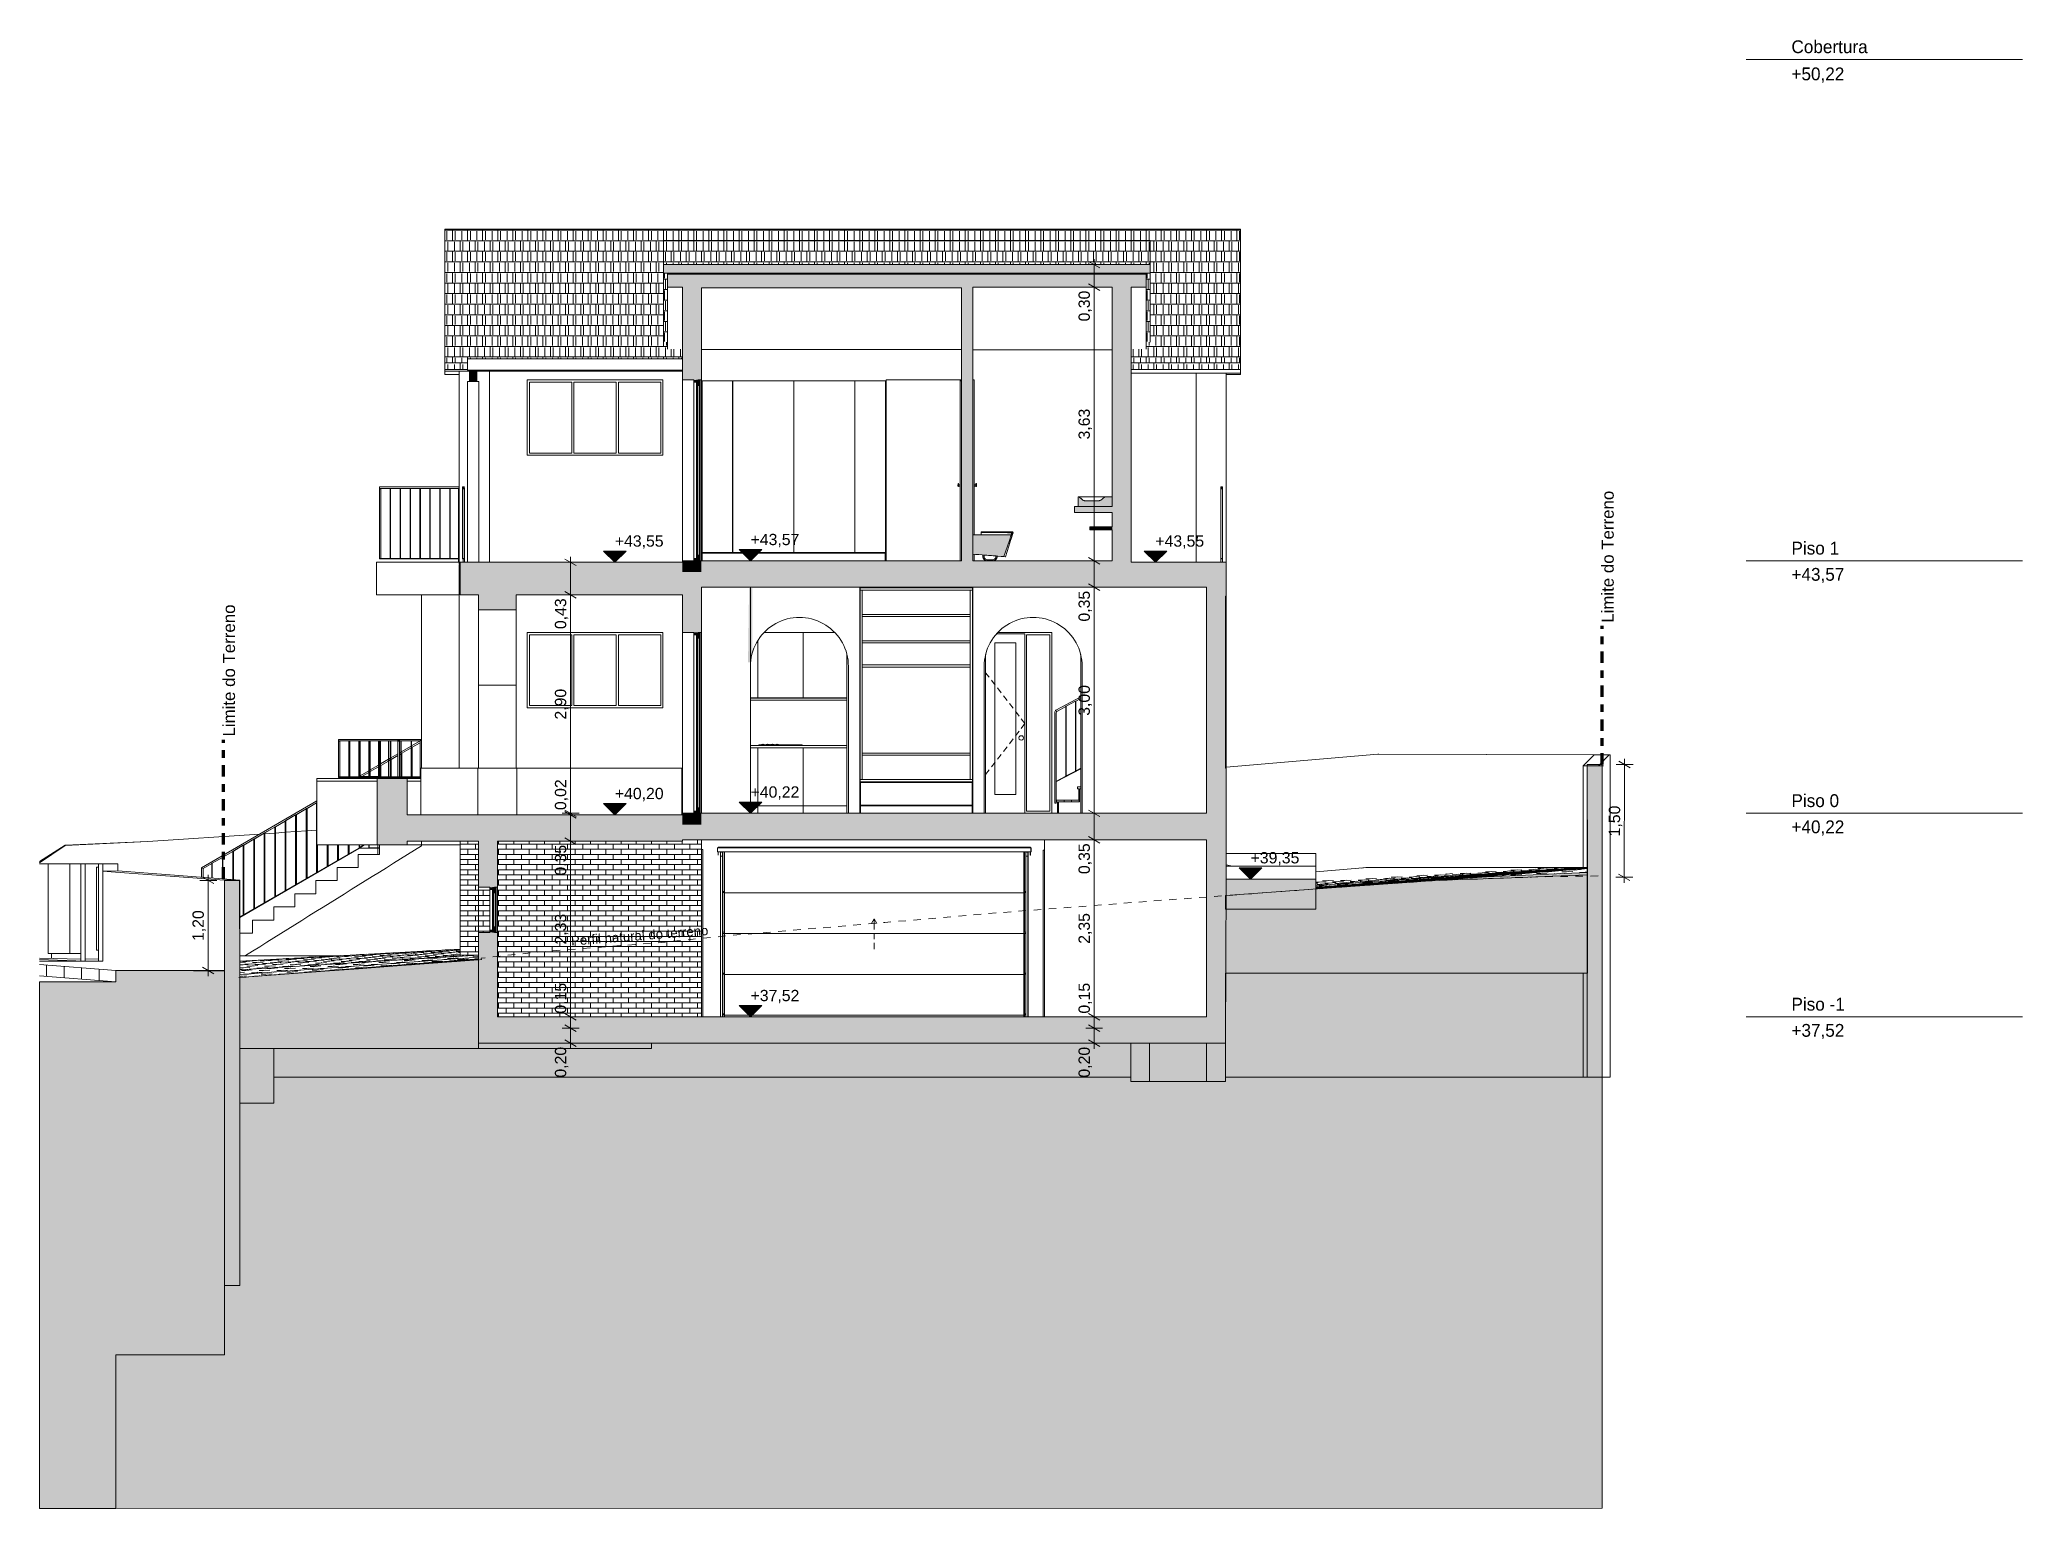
# Model space of a CAD drawing. Header units: metres. Extents: x -111189 to -108577, y -72951 to -72647.
# Drawn here: x -108925.38 to -108899.09, y -72951.18 to -72931.7 of the extents above; entities that cross this region are included whole.
import ezdxf

# ---------------------------------------------------------------- set-up
doc = ezdxf.new("R2010")
doc.units = ezdxf.units.M
doc.header["$MEASUREMENT"] = 0
doc.linetypes.add('Dot & Dashed Smaller', pattern=[0.36, 0.15, -0.09, 0.03, -0.09])
doc.linetypes.add('Hidden Line', pattern=[0.13, 0.08, -0.05])
for name, color, linetype in [('00 - DESENHO 2D', 7, 'Continuous'), ('00 - TEXTO GERAL', 7, 'Continuous'), ('01 - TERRENO PROPOSTO', 7, 'Continuous'), ('02 - ESTRADAS', 7, 'Continuous'), ('02 - PASSEIOS', 7, 'Continuous'), ('03 - COBERTURA', 7, 'Continuous'), ('03 - LAJES', 7, 'Continuous'), ('04 - TECTO FALSO', 7, 'Continuous'), ('05 - PAREDES..35', 7, 'Continuous'), ('05 - PILAR', 7, 'Continuous'), ('05 - VIGA', 7, 'Continuous'), ('06 - ESCADA INTERIOR', 7, 'Continuous'), ('06 - ESCADAS _ GUARDAS', 7, 'Continuous'), ('06 - FORRA', 7, 'Continuous'), ('06 - GUARDA_CORRIMÃO', 7, 'Continuous'), ('07 - MUROS', 7, 'Continuous'), ('08 - EQUIPAMENTO FIXO', 7, 'Continuous'), ('12 - COTAS GERAIS', 7, 'Continuous')]:
    doc.layers.add(name, color=color, linetype=linetype)
doc.styles.add('ESTILO_GERADO_7', font='')
doc.styles.add('ESTILO_GERADO_8', font='')
doc.styles.get('ESTILO_GERADO_7').set_extended_font_data('Helvetica')
doc.styles.get('ESTILO_GERADO_8').set_extended_font_data('OPTIAgency-Gothic')
doc.dimstyles.new('ESTILO_GERADO__5', dxfattribs={"dimtxt": 0.15, "dimasz": 0.114, "dimexe": 0.18, "dimexo": 0.0625, "dimgap": 0, "dimtad": 1, "dimzin": 0, "dimdsep": 46, "dimtxsty": 'ESTILO_GERADO_7', "dimblk": 'ARROWHEAD_2', "dimblk1": 'ARROWHEAD_2', "dimblk2": 'ARROWHEAD_2', "dimcen": 0.09, "dimse1": 1, "dimse2": 1, "dimclrd": 7, "dimclre": 7, "dimclrt": 7, "dimadec": 0, "dimazin": 0, "dimtfac": 1, "dimtdec": 4, "dimtmove": 0, "dimatfit": 3, "dimfxl": 1, "dimtolj": 1, "dimtzin": 0, "dimarcsym": 0})

msp = doc.modelspace()

# ---------------------------------------------------------------- texts
at = {"layer": '00 - TEXTO GERAL', "color": 7, "linetype": 'Continuous', "lineweight": 5, "char_height": 0.16, "attachment_point": 1, "rotation": 90, "style": 'ESTILO_GERADO_7'}
for insert in [(-108904.671, -72939.434), (-108922.954, -72940.943)]:
    msp.add_mtext('\\A1;{\\pql;\\fHelvetica|b0|i0|c0|p0;\\W1.000000;Limite d\\fHelvetica|b0|i0|c0|p0;\\W1.000000;o Terreno}', dxfattribs=dict(at, insert=insert))
at = {"layer": '00 - TEXTO GERAL', "color": 252, "linetype": 'Continuous', "lineweight": 9, "insert": (-108918.343, -72943.592), "char_height": 0.125, "attachment_point": 1, "rotation": 4.438, "style": 'ESTILO_GERADO_7'}
msp.add_mtext('\\A1;{\\pql;\\fHelvetica|b0|i0|c0|p0;\\W1.000000;Perfil natural do terreno}', dxfattribs=at)

# ---------------------------------------------------------------- blocks, each defined once
blk = doc.blocks.new('Corte Elem_458_1', base_point=(-108745.43, -72941.962))
at = {"layer": '06 - ESCADAS _ GUARDAS', "color": 251, "linetype": 'Continuous', "lineweight": 13}
for p, q in [((-108920.59, -72941.148), (-108920.459, -72941.071)), ((-108920.454, -72941.068), (-108920.34, -72941.002)), ((-108920.454, -72941.091), (-108920.448, -72941.088)), ((-108920.448, -72941.088), (-108920.443, -72941.085)), ((-108920.443, -72941.085), (-108920.34, -72941.025)), ((-108921, -72941.385), (-108920.889, -72941.321)), ((-108921, -72941.408), (-108920.889, -72941.344)), ((-108920.884, -72941.318), (-108920.868, -72941.309)), ((-108920.884, -72941.341), (-108920.868, -72941.332)), ((-108920.863, -72941.306), (-108920.757, -72941.245)), ((-108920.863, -72941.329), (-108920.862, -72941.328)), ((-108920.862, -72941.328), (-108920.757, -72941.268)), ((-108920.752, -72941.242), (-108920.732, -72941.23)), ((-108920.752, -72941.265), (-108920.732, -72941.253)), ((-108920.727, -72941.227), (-108920.633, -72941.173)), ((-108920.727, -72941.25), (-108920.722, -72941.247)), ((-108920.722, -72941.247), (-108920.633, -72941.196)), ((-108920.613, -72941.161), (-108920.595, -72941.15)), ((-108920.613, -72941.184), (-108920.595, -72941.174)), ((-108920.59, -72941.171), (-108920.587, -72941.169)), ((-108920.587, -72941.169), (-108920.582, -72941.166)), ((-108920.582, -72941.166), (-108920.459, -72941.094)), ((-108921.156, -72941.499), (-108921.148, -72941.494)), ((-108921.153, -72941.474), (-108921.152, -72941.473)), ((-108921.147, -72941.471), (-108921.141, -72941.467)), ((-108921.136, -72941.465), (-108921.02, -72941.397)), ((-108921.113, -72941.474), (-108921.02, -72941.42)), ((-108921.015, -72941.394), (-108921.005, -72941.388)), ((-108921.015, -72941.417), (-108921.006, -72941.412)), ((-108921.006, -72941.412), (-108921.005, -72941.411)), ((-108921.839, -72941.896), (-108921.712, -72941.822)), ((-108922.397, -72942.22), (-108922.267, -72942.144)), ((-108922.262, -72942.141), (-108922.258, -72942.139)), ((-108922.258, -72942.139), (-108922.129, -72942.064)), ((-108922.124, -72942.061), (-108922.123, -72942.061)), ((-108922.123, -72942.061), (-108922.118, -72942.058)), ((-108922.118, -72942.058), (-108921.99, -72941.983)), ((-108921.985, -72941.98), (-108921.984, -72941.979)), ((-108921.984, -72941.979), (-108921.979, -72941.977)), ((-108921.979, -72941.977), (-108921.851, -72941.902)), ((-108921.846, -72941.899), (-108921.844, -72941.898)), ((-108921.844, -72941.898), (-108921.839, -72941.896)), ((-108922.816, -72942.463), (-108922.684, -72942.386)), ((-108922.679, -72942.383), (-108922.677, -72942.382)), ((-108922.677, -72942.382), (-108922.545, -72942.306)), ((-108922.54, -72942.303), (-108922.537, -72942.301)), ((-108922.537, -72942.301), (-108922.406, -72942.225)), ((-108922.401, -72942.222), (-108922.397, -72942.22)), ((-108923.218, -72942.696), (-108923.101, -72942.628)), ((-108923.096, -72942.625), (-108922.962, -72942.548)), ((-108923.096, -72942.625), (-108923.096, -72942.625)), ((-108922.957, -72942.545), (-108922.956, -72942.544)), ((-108922.956, -72942.544), (-108922.823, -72942.467)), ((-108922.818, -72942.464), (-108922.816, -72942.463))]:
    blk.add_line(p, q, dxfattribs=at)
blk = doc.blocks.new('Corte Elem_459_1', base_point=(-108745.43, -72941.962))
at = {"layer": '06 - GUARDA_CORRIMÃO', "color": 251, "linetype": 'Continuous', "lineweight": 13}
for p, q in [((-108921.153, -72941.474), (-108921.152, -72941.474)), ((-108921.148, -72941.494), (-108920.9, -72941.494)), ((-108921.147, -72941.474), (-108921.141, -72941.474)), ((-108921.136, -72941.474), (-108921.02, -72941.474)), ((-108921.015, -72941.474), (-108921.005, -72941.474)), ((-108921, -72941.474), (-108920.889, -72941.474)), ((-108920.891, -72941.485), (-108920.9, -72941.494)), ((-108920.88, -72941.474), (-108920.884, -72941.478)), ((-108920.884, -72941.474), (-108920.88, -72941.474))]:
    blk.add_line(p, q, dxfattribs=at)
blk = doc.blocks.new('Corte Elem_460_1', base_point=(-108745.43, -72941.962))
at = {"layer": '06 - ESCADAS _ GUARDAS', "color": 251, "linetype": 'Continuous', "lineweight": 13}
blk.add_line((-108923.218, -72942.696), (-108923.218, -72942.812), dxfattribs=at)
blk = doc.blocks.new('Corte Elem_461_1', base_point=(-108745.43, -72941.962))
at = {"layer": '03 - LAJES', "linetype": 'Continuous', "lineweight": 13}
blk.add_hatch(color=251, dxfattribs=at).paths.add_polyline_path([(-108916.86, -72942.312), (-108909.66, -72942.312), (-108909.66, -72942.112), (-108916.86, -72942.112)])
at = {"layer": '03 - LAJES', "color": 7, "linetype": 'Continuous', "lineweight": 20}
blk.add_line((-108909.91, -72942.312), (-108916.86, -72942.312), dxfattribs=at)
blk = doc.blocks.new('Corte Elem_463_1', base_point=(-108745.43, -72941.962))
at = {"layer": '05 - PAREDES..35', "linetype": 'Continuous', "lineweight": 13}
blk.add_hatch(color=251, dxfattribs=at).paths.add_polyline_path([(-108909.91, -72938.962), (-108909.91, -72942.112), (-108909.66, -72942.112), (-108909.66, -72938.962)])
at = {"layer": '05 - PAREDES..35', "color": 7, "linetype": 'Continuous', "lineweight": 20}
for p, q in [((-108909.91, -72941.962), (-108909.91, -72938.962)), ((-108909.66, -72939.082), (-108909.66, -72941.362))]:
    blk.add_line(p, q, dxfattribs=at)
blk = doc.blocks.new('Corte Elem_464_1', base_point=(-108745.43, -72941.962))
at = {"layer": '05 - PAREDES..35', "linetype": 'Continuous', "lineweight": 13}
for points in [[(-108916.86, -72939.562), (-108916.71, -72939.562), (-108916.61, -72939.562), (-108916.61, -72938.962), (-108916.86, -72938.962)], [(-108916.86, -72942.112), (-108916.61, -72942.112), (-108916.61, -72941.962), (-108916.71, -72941.962), (-108916.86, -72941.962)]]:
    blk.add_hatch(color=251, dxfattribs=at).paths.add_polyline_path(points)
at = {"layer": '05 - PAREDES..35', "color": 7, "linetype": 'Continuous', "lineweight": 20}
for p, q in [((-108916.61, -72938.962), (-108916.61, -72939.562)), ((-108916.86, -72939.562), (-108916.86, -72939.062)), ((-108916.86, -72941.982), (-108916.86, -72941.962))]:
    blk.add_line(p, q, dxfattribs=at)
blk = doc.blocks.new('Corte Elem_466_1', base_point=(-108745.43, -72941.962))
at = {"layer": '05 - PAREDES..35', "color": 7, "linetype": 'Continuous', "lineweight": 13}
for p, q in [((-108913.01, -72941.962), (-108913.01, -72938.962)), ((-108912.86, -72940.012), (-108912.86, -72941.962))]:
    blk.add_line(p, q, dxfattribs=at)
blk = doc.blocks.new('Corte Elem_468_1', base_point=(-108745.43, -72941.962))
at = {"layer": '05 - PAREDES..35', "color": 7, "linetype": 'Continuous', "lineweight": 13}
blk.add_line((-108911.56, -72941.962), (-108911.56, -72940.012), dxfattribs=at)
blk = doc.blocks.new('Corte Elem_469_1', base_point=(-108745.43, -72941.962))
at = {"layer": '03 - LAJES', "linetype": 'Continuous', "lineweight": 13}
blk.add_hatch(color=251, dxfattribs=at).paths.add_polyline_path([(-108916.61, -72942.112), (-108909.91, -72942.112), (-108909.91, -72941.962), (-108916.61, -72941.962)])
at = {"layer": '03 - LAJES', "color": 7, "linetype": 'Continuous', "lineweight": 20}
blk.add_line((-108916.61, -72941.962), (-108909.91, -72941.962), dxfattribs=at)
blk = doc.blocks.new('Corte Elem_470_1', base_point=(-108745.43, -72941.962))
at = {"layer": '03 - LAJES', "linetype": 'Continuous', "lineweight": 13}
blk.add_hatch(color=251, dxfattribs=at).paths.add_polyline_path([(-108910.91, -72938.762), (-108916.86, -72938.762), (-108916.86, -72938.962), (-108910.91, -72938.962)])
at = {"layer": '03 - LAJES', "color": 7, "linetype": 'Continuous', "lineweight": 20}
blk.add_line((-108910.91, -72938.962), (-108916.61, -72938.962), dxfattribs=at)
blk = doc.blocks.new('*X1049', base_point=(-108745.43, -72941.962))
at = {"layer": '05 - PAREDES..35', "color": 7, "linetype": 'Continuous', "lineweight": 13}
for p, q in [((-108919.985, -72935.984), (-108919.985, -72935.952)), ((-108919.91, -72935.984), (-108919.91, -72935.952)), ((-108919.873, -72935.984), (-108919.873, -72935.952)), ((-108919.785, -72935.984), (-108919.785, -72935.952))]:
    blk.add_line(p, q, dxfattribs=at)
blk = doc.blocks.new('*X1050', base_point=(-108745.43, -72941.962))
at = {"layer": '05 - PAREDES..35', "color": 7, "linetype": 'Continuous', "lineweight": 13}
for p, q in [((-108920.01, -72934.226), (-108919.61, -72934.226)), ((-108919.985, -72934.354), (-108919.985, -72934.238)), ((-108919.973, -72934.214), (-108919.973, -72934.21)), ((-108919.91, -72934.366), (-108919.91, -72934.226)), ((-108919.885, -72934.214), (-108919.885, -72934.21)), ((-108919.873, -72934.354), (-108919.873, -72934.238)), ((-108919.81, -72934.226), (-108919.81, -72934.21)), ((-108919.785, -72934.354), (-108919.785, -72934.238)), ((-108919.773, -72934.214), (-108919.773, -72934.21)), ((-108919.71, -72934.366), (-108919.71, -72934.226)), ((-108919.685, -72934.214), (-108919.685, -72934.21)), ((-108919.673, -72934.354), (-108919.673, -72934.238)), ((-108919.61, -72934.21), (-108919.61, -72934.226)), ((-108919.61, -72934.226), (-108919.21, -72934.226)), ((-108919.585, -72934.354), (-108919.585, -72934.238)), ((-108919.573, -72934.214), (-108919.573, -72934.21)), ((-108919.51, -72934.366), (-108919.51, -72934.226)), ((-108919.485, -72934.214), (-108919.485, -72934.21)), ((-108919.473, -72934.354), (-108919.473, -72934.238)), ((-108919.41, -72934.226), (-108919.41, -72934.21)), ((-108919.385, -72934.354), (-108919.385, -72934.238)), ((-108919.373, -72934.214), (-108919.373, -72934.21)), ((-108919.31, -72934.366), (-108919.31, -72934.226)), ((-108919.285, -72934.214), (-108919.285, -72934.21)), ((-108919.273, -72934.354), (-108919.273, -72934.238)), ((-108919.21, -72934.21), (-108919.21, -72934.226)), ((-108919.21, -72934.226), (-108918.81, -72934.226)), ((-108919.185, -72934.354), (-108919.185, -72934.238)), ((-108919.173, -72934.214), (-108919.173, -72934.21)), ((-108919.11, -72934.366), (-108919.11, -72934.226)), ((-108919.085, -72934.214), (-108919.085, -72934.21)), ((-108919.073, -72934.354), (-108919.073, -72934.238)), ((-108919.01, -72934.226), (-108919.01, -72934.21)), ((-108918.985, -72934.354), (-108918.985, -72934.238)), ((-108918.973, -72934.214), (-108918.973, -72934.21)), ((-108918.91, -72934.366), (-108918.91, -72934.226)), ((-108918.885, -72934.214), (-108918.885, -72934.21)), ((-108918.873, -72934.354), (-108918.873, -72934.238)), ((-108918.81, -72934.21), (-108918.81, -72934.226)), ((-108918.81, -72934.226), (-108918.41, -72934.226)), ((-108918.785, -72934.354), (-108918.785, -72934.238)), ((-108918.773, -72934.214), (-108918.773, -72934.21)), ((-108918.71, -72934.366), (-108918.71, -72934.226)), ((-108918.685, -72934.214), (-108918.685, -72934.21)), ((-108918.673, -72934.354), (-108918.673, -72934.238)), ((-108918.61, -72934.226), (-108918.61, -72934.21)), ((-108918.585, -72934.354), (-108918.585, -72934.238)), ((-108918.573, -72934.214), (-108918.573, -72934.21)), ((-108918.51, -72934.366), (-108918.51, -72934.226)), ((-108918.485, -72934.214), (-108918.485, -72934.21)), ((-108918.473, -72934.354), (-108918.473, -72934.238)), ((-108918.41, -72934.21), (-108918.41, -72934.226)), ((-108918.41, -72934.226), (-108918.01, -72934.226)), ((-108918.385, -72934.354), (-108918.385, -72934.238)), ((-108918.373, -72934.214), (-108918.373, -72934.21)), ((-108918.31, -72934.366), (-108918.31, -72934.226)), ((-108918.285, -72934.214), (-108918.285, -72934.21)), ((-108918.273, -72934.354), (-108918.273, -72934.238)), ((-108918.21, -72934.226), (-108918.21, -72934.21)), ((-108918.185, -72934.354), (-108918.185, -72934.238)), ((-108918.173, -72934.214), (-108918.173, -72934.21)), ((-108918.11, -72934.366), (-108918.11, -72934.226)), ((-108918.085, -72934.214), (-108918.085, -72934.21)), ((-108918.073, -72934.354), (-108918.073, -72934.238)), ((-108918.01, -72934.21), (-108918.01, -72934.226)), ((-108918.01, -72934.226), (-108917.61, -72934.226)), ((-108917.985, -72934.354), (-108917.985, -72934.238)), ((-108917.973, -72934.214), (-108917.973, -72934.21)), ((-108917.91, -72934.366), (-108917.91, -72934.226)), ((-108917.885, -72934.214), (-108917.885, -72934.21)), ((-108917.873, -72934.354), (-108917.873, -72934.238)), ((-108917.81, -72934.226), (-108917.81, -72934.21)), ((-108917.785, -72934.354), (-108917.785, -72934.238)), ((-108917.773, -72934.214), (-108917.773, -72934.21)), ((-108917.71, -72934.366), (-108917.71, -72934.226)), ((-108917.685, -72934.214), (-108917.685, -72934.21)), ((-108917.673, -72934.354), (-108917.673, -72934.238)), ((-108917.61, -72934.21), (-108917.61, -72934.226)), ((-108917.61, -72934.226), (-108917.21, -72934.226)), ((-108917.585, -72934.354), (-108917.585, -72934.238)), ((-108917.573, -72934.214), (-108917.573, -72934.21)), ((-108917.51, -72934.366), (-108917.51, -72934.226)), ((-108917.485, -72934.214), (-108917.485, -72934.21)), ((-108917.473, -72934.354), (-108917.473, -72934.238)), ((-108917.41, -72934.226), (-108917.41, -72934.21)), ((-108917.385, -72934.354), (-108917.385, -72934.238)), ((-108917.373, -72934.214), (-108917.373, -72934.21)), ((-108917.31, -72934.366), (-108917.31, -72934.226)), ((-108917.285, -72934.214), (-108917.285, -72934.21)), ((-108917.273, -72934.354), (-108917.273, -72934.238)), ((-108917.21, -72934.21), (-108917.21, -72934.226)), ((-108917.21, -72934.226), (-108916.81, -72934.226)), ((-108917.185, -72934.354), (-108917.185, -72934.238)), ((-108917.173, -72934.214), (-108917.173, -72934.21)), ((-108917.11, -72934.362), (-108917.11, -72934.226)), ((-108917.085, -72934.214), (-108917.085, -72934.21)), ((-108917.073, -72934.354), (-108917.073, -72934.238)), ((-108917.01, -72934.226), (-108917.01, -72934.21)), ((-108916.985, -72934.354), (-108916.985, -72934.238)), ((-108916.973, -72934.214), (-108916.973, -72934.21)), ((-108916.91, -72934.362), (-108916.91, -72934.226)), ((-108916.885, -72934.214), (-108916.885, -72934.21)), ((-108916.873, -72934.354), (-108916.873, -72934.238)), ((-108916.81, -72934.21), (-108916.81, -72934.226)), ((-108916.81, -72934.226), (-108916.41, -72934.226)), ((-108916.785, -72934.354), (-108916.785, -72934.238)), ((-108916.773, -72934.214), (-108916.773, -72934.21)), ((-108916.71, -72934.362), (-108916.71, -72934.226)), ((-108916.685, -72934.214), (-108916.685, -72934.21)), ((-108916.673, -72934.354), (-108916.673, -72934.238)), ((-108916.61, -72934.226), (-108916.61, -72934.21)), ((-108916.585, -72934.354), (-108916.585, -72934.238)), ((-108916.573, -72934.214), (-108916.573, -72934.21)), ((-108916.51, -72934.362), (-108916.51, -72934.226)), ((-108916.485, -72934.214), (-108916.485, -72934.21)), ((-108916.473, -72934.354), (-108916.473, -72934.238)), ((-108916.41, -72934.21), (-108916.41, -72934.226)), ((-108916.41, -72934.226), (-108916.01, -72934.226)), ((-108916.385, -72934.354), (-108916.385, -72934.238)), ((-108916.373, -72934.214), (-108916.373, -72934.21)), ((-108916.31, -72934.362), (-108916.31, -72934.226)), ((-108916.285, -72934.214), (-108916.285, -72934.21)), ((-108916.273, -72934.354), (-108916.273, -72934.238)), ((-108916.21, -72934.226), (-108916.21, -72934.21)), ((-108916.185, -72934.354), (-108916.185, -72934.238)), ((-108916.173, -72934.214), (-108916.173, -72934.21)), ((-108916.11, -72934.362), (-108916.11, -72934.226)), ((-108916.085, -72934.214), (-108916.085, -72934.21)), ((-108916.073, -72934.354), (-108916.073, -72934.238)), ((-108916.01, -72934.21), (-108916.01, -72934.226)), ((-108916.01, -72934.226), (-108915.61, -72934.226)), ((-108915.985, -72934.354), (-108915.985, -72934.238)), ((-108915.973, -72934.214), (-108915.973, -72934.21)), ((-108915.91, -72934.362), (-108915.91, -72934.226)), ((-108915.885, -72934.214), (-108915.885, -72934.21)), ((-108915.873, -72934.354), (-108915.873, -72934.238)), ((-108915.81, -72934.226), (-108915.81, -72934.21)), ((-108915.785, -72934.354), (-108915.785, -72934.238)), ((-108915.773, -72934.214), (-108915.773, -72934.21)), ((-108915.71, -72934.362), (-108915.71, -72934.226)), ((-108915.685, -72934.214), (-108915.685, -72934.21)), ((-108915.673, -72934.354), (-108915.673, -72934.238)), ((-108915.61, -72934.21), (-108915.61, -72934.226)), ((-108915.61, -72934.226), (-108915.21, -72934.226)), ((-108915.585, -72934.354), (-108915.585, -72934.238)), ((-108915.573, -72934.214), (-108915.573, -72934.21)), ((-108915.51, -72934.362), (-108915.51, -72934.226)), ((-108915.485, -72934.214), (-108915.485, -72934.21)), ((-108915.473, -72934.354), (-108915.473, -72934.238)), ((-108915.41, -72934.226), (-108915.41, -72934.21)), ((-108915.385, -72934.354), (-108915.385, -72934.238)), ((-108915.373, -72934.214), (-108915.373, -72934.21)), ((-108915.31, -72934.362), (-108915.31, -72934.226)), ((-108915.285, -72934.214), (-108915.285, -72934.21)), ((-108915.273, -72934.354), (-108915.273, -72934.238)), ((-108915.21, -72934.21), (-108915.21, -72934.226)), ((-108915.21, -72934.226), (-108914.81, -72934.226)), ((-108915.185, -72934.354), (-108915.185, -72934.238)), ((-108915.173, -72934.214), (-108915.173, -72934.21)), ((-108915.11, -72934.362), (-108915.11, -72934.226)), ((-108915.085, -72934.214), (-108915.085, -72934.21)), ((-108915.073, -72934.354), (-108915.073, -72934.238)), ((-108915.01, -72934.226), (-108915.01, -72934.21)), ((-108914.985, -72934.354), (-108914.985, -72934.238)), ((-108914.973, -72934.214), (-108914.973, -72934.21)), ((-108914.91, -72934.362), (-108914.91, -72934.226)), ((-108914.885, -72934.214), (-108914.885, -72934.21)), ((-108914.873, -72934.354), (-108914.873, -72934.238)), ((-108914.81, -72934.21), (-108914.81, -72934.226)), ((-108914.81, -72934.226), (-108914.41, -72934.226)), ((-108914.785, -72934.354), (-108914.785, -72934.238)), ((-108914.773, -72934.214), (-108914.773, -72934.21)), ((-108914.71, -72934.362), (-108914.71, -72934.226)), ((-108914.685, -72934.214), (-108914.685, -72934.21)), ((-108914.673, -72934.354), (-108914.673, -72934.238)), ((-108914.61, -72934.226), (-108914.61, -72934.21)), ((-108914.585, -72934.354), (-108914.585, -72934.238)), ((-108914.573, -72934.214), (-108914.573, -72934.21)), ((-108914.51, -72934.362), (-108914.51, -72934.226)), ((-108914.485, -72934.214), (-108914.485, -72934.21)), ((-108914.473, -72934.354), (-108914.473, -72934.238)), ((-108914.41, -72934.21), (-108914.41, -72934.226)), ((-108914.41, -72934.226), (-108914.01, -72934.226)), ((-108914.385, -72934.354), (-108914.385, -72934.238)), ((-108914.373, -72934.214), (-108914.373, -72934.21)), ((-108914.31, -72934.362), (-108914.31, -72934.226)), ((-108914.285, -72934.214), (-108914.285, -72934.21)), ((-108914.273, -72934.354), (-108914.273, -72934.238)), ((-108914.21, -72934.226), (-108914.21, -72934.21)), ((-108914.185, -72934.354), (-108914.185, -72934.238)), ((-108914.173, -72934.214), (-108914.173, -72934.21)), ((-108914.11, -72934.362), (-108914.11, -72934.226)), ((-108914.085, -72934.214), (-108914.085, -72934.21)), ((-108914.073, -72934.354), (-108914.073, -72934.238)), ((-108914.01, -72934.21), (-108914.01, -72934.226)), ((-108914.01, -72934.226), (-108913.61, -72934.226)), ((-108913.985, -72934.354), (-108913.985, -72934.238)), ((-108913.973, -72934.214), (-108913.973, -72934.21)), ((-108913.91, -72934.362), (-108913.91, -72934.226)), ((-108913.885, -72934.214), (-108913.885, -72934.21)), ((-108913.873, -72934.354), (-108913.873, -72934.238)), ((-108913.81, -72934.226), (-108913.81, -72934.21)), ((-108913.785, -72934.354), (-108913.785, -72934.238)), ((-108913.773, -72934.214), (-108913.773, -72934.21)), ((-108913.71, -72934.362), (-108913.71, -72934.226)), ((-108913.685, -72934.214), (-108913.685, -72934.21)), ((-108913.673, -72934.354), (-108913.673, -72934.238)), ((-108913.61, -72934.21), (-108913.61, -72934.226)), ((-108913.61, -72934.226), (-108913.21, -72934.226)), ((-108913.585, -72934.354), (-108913.585, -72934.238)), ((-108913.573, -72934.214), (-108913.573, -72934.21)), ((-108913.51, -72934.362), (-108913.51, -72934.226)), ((-108913.485, -72934.214), (-108913.485, -72934.21)), ((-108913.473, -72934.354), (-108913.473, -72934.238)), ((-108913.41, -72934.226), (-108913.41, -72934.21)), ((-108913.385, -72934.354), (-108913.385, -72934.238)), ((-108913.373, -72934.214), (-108913.373, -72934.21)), ((-108913.31, -72934.362), (-108913.31, -72934.226)), ((-108913.285, -72934.214), (-108913.285, -72934.21)), ((-108913.273, -72934.354), (-108913.273, -72934.238)), ((-108913.21, -72934.21), (-108913.21, -72934.226)), ((-108913.21, -72934.226), (-108912.81, -72934.226)), ((-108913.185, -72934.354), (-108913.185, -72934.238)), ((-108913.173, -72934.214), (-108913.173, -72934.21)), ((-108913.11, -72934.362), (-108913.11, -72934.226)), ((-108913.085, -72934.214), (-108913.085, -72934.21)), ((-108913.073, -72934.354), (-108913.073, -72934.238)), ((-108913.01, -72934.226), (-108913.01, -72934.21)), ((-108912.985, -72934.354), (-108912.985, -72934.238)), ((-108912.973, -72934.214), (-108912.973, -72934.21)), ((-108912.91, -72934.362), (-108912.91, -72934.226)), ((-108912.885, -72934.214), (-108912.885, -72934.21)), ((-108912.873, -72934.354), (-108912.873, -72934.238)), ((-108912.81, -72934.21), (-108912.81, -72934.226)), ((-108912.81, -72934.226), (-108912.41, -72934.226)), ((-108912.785, -72934.354), (-108912.785, -72934.238)), ((-108912.773, -72934.214), (-108912.773, -72934.21)), ((-108912.71, -72934.362), (-108912.71, -72934.226)), ((-108912.685, -72934.214), (-108912.685, -72934.21)), ((-108912.673, -72934.354), (-108912.673, -72934.238)), ((-108912.61, -72934.226), (-108912.61, -72934.21)), ((-108912.585, -72934.354), (-108912.585, -72934.238)), ((-108912.573, -72934.214), (-108912.573, -72934.21)), ((-108912.51, -72934.362), (-108912.51, -72934.226)), ((-108912.485, -72934.214), (-108912.485, -72934.21)), ((-108912.473, -72934.354), (-108912.473, -72934.238)), ((-108912.41, -72934.21), (-108912.41, -72934.226)), ((-108912.41, -72934.226), (-108912.01, -72934.226)), ((-108912.385, -72934.354), (-108912.385, -72934.238)), ((-108912.373, -72934.214), (-108912.373, -72934.21)), ((-108912.31, -72934.362), (-108912.31, -72934.226)), ((-108912.285, -72934.214), (-108912.285, -72934.21)), ((-108912.273, -72934.354), (-108912.273, -72934.238)), ((-108912.21, -72934.226), (-108912.21, -72934.21)), ((-108912.185, -72934.354), (-108912.185, -72934.238)), ((-108912.173, -72934.214), (-108912.173, -72934.21)), ((-108912.11, -72934.362), (-108912.11, -72934.226)), ((-108912.085, -72934.214), (-108912.085, -72934.21)), ((-108912.073, -72934.354), (-108912.073, -72934.238)), ((-108912.01, -72934.21), (-108912.01, -72934.226)), ((-108912.01, -72934.226), (-108911.61, -72934.226)), ((-108911.985, -72934.354), (-108911.985, -72934.238)), ((-108911.973, -72934.214), (-108911.973, -72934.21)), ((-108911.91, -72934.362), (-108911.91, -72934.226)), ((-108911.885, -72934.214), (-108911.885, -72934.21)), ((-108911.873, -72934.354), (-108911.873, -72934.238)), ((-108911.81, -72934.226), (-108911.81, -72934.21)), ((-108911.785, -72934.354), (-108911.785, -72934.238)), ((-108911.773, -72934.214), (-108911.773, -72934.21)), ((-108911.71, -72934.362), (-108911.71, -72934.226)), ((-108911.685, -72934.214), (-108911.685, -72934.21)), ((-108911.673, -72934.354), (-108911.673, -72934.238)), ((-108911.61, -72934.21), (-108911.61, -72934.226)), ((-108911.61, -72934.226), (-108911.21, -72934.226)), ((-108911.585, -72934.354), (-108911.585, -72934.238)), ((-108911.573, -72934.214), (-108911.573, -72934.21)), ((-108911.51, -72934.362), (-108911.51, -72934.226)), ((-108911.485, -72934.214), (-108911.485, -72934.21)), ((-108911.473, -72934.354), (-108911.473, -72934.238)), ((-108911.41, -72934.226), (-108911.41, -72934.21)), ((-108911.385, -72934.354), (-108911.385, -72934.238)), ((-108911.373, -72934.214), (-108911.373, -72934.21)), ((-108911.31, -72934.362), (-108911.31, -72934.226)), ((-108911.285, -72934.214), (-108911.285, -72934.21)), ((-108911.273, -72934.354), (-108911.273, -72934.238)), ((-108911.21, -72934.21), (-108911.21, -72934.226)), ((-108911.21, -72934.226), (-108910.81, -72934.226)), ((-108911.185, -72934.354), (-108911.185, -72934.238)), ((-108911.173, -72934.214), (-108911.173, -72934.21)), ((-108911.11, -72934.362), (-108911.11, -72934.226)), ((-108911.085, -72934.214), (-108911.085, -72934.21)), ((-108911.073, -72934.354), (-108911.073, -72934.238)), ((-108911.01, -72934.226), (-108911.01, -72934.21)), ((-108910.985, -72934.354), (-108910.985, -72934.238)), ((-108910.973, -72934.214), (-108910.973, -72934.21)), ((-108910.91, -72934.362), (-108910.91, -72934.226)), ((-108910.885, -72934.214), (-108910.885, -72934.21)), ((-108910.873, -72934.354), (-108910.873, -72934.238)), ((-108910.81, -72934.21), (-108910.81, -72934.226)), ((-108910.81, -72934.226), (-108910.41, -72934.226)), ((-108910.785, -72934.354), (-108910.785, -72934.238)), ((-108910.773, -72934.214), (-108910.773, -72934.21)), ((-108910.71, -72934.362), (-108910.71, -72934.226)), ((-108910.685, -72934.214), (-108910.685, -72934.21)), ((-108910.673, -72934.354), (-108910.673, -72934.238)), ((-108910.61, -72934.226), (-108910.61, -72934.21)), ((-108910.585, -72934.354), (-108910.585, -72934.238)), ((-108910.573, -72934.214), (-108910.573, -72934.21)), ((-108910.51, -72934.366), (-108910.51, -72934.226)), ((-108910.485, -72934.214), (-108910.485, -72934.21)), ((-108910.473, -72934.354), (-108910.473, -72934.238)), ((-108910.41, -72934.21), (-108910.41, -72934.226)), ((-108910.41, -72934.226), (-108910.01, -72934.226)), ((-108910.385, -72934.354), (-108910.385, -72934.238)), ((-108910.373, -72934.214), (-108910.373, -72934.21)), ((-108910.31, -72934.366), (-108910.31, -72934.226)), ((-108910.285, -72934.214), (-108910.285, -72934.21)), ((-108910.273, -72934.354), (-108910.273, -72934.238)), ((-108910.21, -72934.226), (-108910.21, -72934.21)), ((-108910.185, -72934.354), (-108910.185, -72934.238)), ((-108910.173, -72934.214), (-108910.173, -72934.21)), ((-108910.11, -72934.366), (-108910.11, -72934.226)), ((-108910.085, -72934.214), (-108910.085, -72934.21)), ((-108910.073, -72934.354), (-108910.073, -72934.238)), ((-108910.01, -72934.21), (-108910.01, -72934.226)), ((-108910.01, -72934.226), (-108909.61, -72934.226)), ((-108909.985, -72934.354), (-108909.985, -72934.238)), ((-108909.973, -72934.214), (-108909.973, -72934.21)), ((-108909.91, -72934.366), (-108909.91, -72934.226)), ((-108909.885, -72934.214), (-108909.885, -72934.21)), ((-108909.873, -72934.354), (-108909.873, -72934.238)), ((-108909.81, -72934.226), (-108909.81, -72934.21)), ((-108909.785, -72934.354), (-108909.785, -72934.238)), ((-108909.773, -72934.214), (-108909.773, -72934.21)), ((-108909.71, -72934.366), (-108909.71, -72934.226)), ((-108909.685, -72934.214), (-108909.685, -72934.21)), ((-108909.673, -72934.354), (-108909.673, -72934.238)), ((-108909.61, -72934.21), (-108909.61, -72934.226)), ((-108909.61, -72934.226), (-108909.46, -72934.226)), ((-108909.585, -72934.354), (-108909.585, -72934.238)), ((-108909.573, -72934.214), (-108909.573, -72934.21)), ((-108909.51, -72934.366), (-108909.51, -72934.226)), ((-108909.485, -72934.214), (-108909.485, -72934.21)), ((-108909.473, -72934.354), (-108909.473, -72934.238)), ((-108919.61, -72934.366), (-108920.01, -72934.366)), ((-108920.01, -72934.366), (-108920.01, -72934.506)), ((-108920.01, -72934.506), (-108919.61, -72934.506)), ((-108919.985, -72934.634), (-108919.985, -72934.518)), ((-108919.973, -72934.494), (-108919.973, -72934.378)), ((-108919.91, -72934.646), (-108919.91, -72934.506)), ((-108919.885, -72934.494), (-108919.885, -72934.378)), ((-108919.873, -72934.634), (-108919.873, -72934.518)), ((-108919.81, -72934.506), (-108919.81, -72934.366)), ((-108919.785, -72934.634), (-108919.785, -72934.518)), ((-108919.773, -72934.494), (-108919.773, -72934.378)), ((-108919.71, -72934.646), (-108919.71, -72934.506)), ((-108919.685, -72934.494), (-108919.685, -72934.378)), ((-108919.673, -72934.634), (-108919.673, -72934.518)), ((-108919.21, -72934.366), (-108919.61, -72934.366)), ((-108919.61, -72934.366), (-108919.61, -72934.506)), ((-108919.61, -72934.506), (-108919.21, -72934.506)), ((-108919.585, -72934.634), (-108919.585, -72934.518)), ((-108919.573, -72934.494), (-108919.573, -72934.378)), ((-108919.51, -72934.646), (-108919.51, -72934.506)), ((-108919.485, -72934.494), (-108919.485, -72934.378)), ((-108919.473, -72934.634), (-108919.473, -72934.518)), ((-108919.41, -72934.506), (-108919.41, -72934.366)), ((-108919.385, -72934.634), (-108919.385, -72934.518)), ((-108919.373, -72934.494), (-108919.373, -72934.378)), ((-108919.31, -72934.646), (-108919.31, -72934.506)), ((-108919.285, -72934.494), (-108919.285, -72934.378)), ((-108919.273, -72934.634), (-108919.273, -72934.518)), ((-108918.81, -72934.366), (-108919.21, -72934.366)), ((-108919.21, -72934.366), (-108919.21, -72934.506)), ((-108919.21, -72934.506), (-108918.81, -72934.506)), ((-108919.185, -72934.634), (-108919.185, -72934.518)), ((-108919.173, -72934.494), (-108919.173, -72934.378)), ((-108919.11, -72934.646), (-108919.11, -72934.506)), ((-108919.085, -72934.494), (-108919.085, -72934.378)), ((-108919.073, -72934.634), (-108919.073, -72934.518)), ((-108919.01, -72934.506), (-108919.01, -72934.366)), ((-108918.985, -72934.634), (-108918.985, -72934.518)), ((-108918.973, -72934.494), (-108918.973, -72934.378)), ((-108918.91, -72934.646), (-108918.91, -72934.506)), ((-108918.885, -72934.494), (-108918.885, -72934.378)), ((-108918.873, -72934.634), (-108918.873, -72934.518)), ((-108918.41, -72934.366), (-108918.81, -72934.366)), ((-108918.81, -72934.366), (-108918.81, -72934.506)), ((-108918.81, -72934.506), (-108918.41, -72934.506)), ((-108918.785, -72934.634), (-108918.785, -72934.518)), ((-108918.773, -72934.494), (-108918.773, -72934.378)), ((-108918.71, -72934.646), (-108918.71, -72934.506)), ((-108918.685, -72934.494), (-108918.685, -72934.378)), ((-108918.673, -72934.634), (-108918.673, -72934.518)), ((-108918.61, -72934.506), (-108918.61, -72934.366)), ((-108918.585, -72934.634), (-108918.585, -72934.518)), ((-108918.573, -72934.494), (-108918.573, -72934.378)), ((-108918.51, -72934.646), (-108918.51, -72934.506)), ((-108918.485, -72934.494), (-108918.485, -72934.378)), ((-108918.473, -72934.634), (-108918.473, -72934.518)), ((-108918.01, -72934.366), (-108918.41, -72934.366)), ((-108918.41, -72934.366), (-108918.41, -72934.506)), ((-108918.41, -72934.506), (-108918.01, -72934.506)), ((-108918.385, -72934.634), (-108918.385, -72934.518)), ((-108918.373, -72934.494), (-108918.373, -72934.378)), ((-108918.31, -72934.646), (-108918.31, -72934.506)), ((-108918.285, -72934.494), (-108918.285, -72934.378)), ((-108918.273, -72934.634), (-108918.273, -72934.518)), ((-108918.21, -72934.506), (-108918.21, -72934.366)), ((-108918.185, -72934.634), (-108918.185, -72934.518)), ((-108918.173, -72934.494), (-108918.173, -72934.378)), ((-108918.11, -72934.646), (-108918.11, -72934.506)), ((-108918.085, -72934.494), (-108918.085, -72934.378)), ((-108918.073, -72934.634), (-108918.073, -72934.518)), ((-108917.61, -72934.366), (-108918.01, -72934.366)), ((-108918.01, -72934.366), (-108918.01, -72934.506)), ((-108918.01, -72934.506), (-108917.61, -72934.506)), ((-108917.985, -72934.634), (-108917.985, -72934.518)), ((-108917.973, -72934.494), (-108917.973, -72934.378)), ((-108917.91, -72934.646), (-108917.91, -72934.506)), ((-108917.885, -72934.494), (-108917.885, -72934.378)), ((-108917.873, -72934.634), (-108917.873, -72934.518)), ((-108917.81, -72934.506), (-108917.81, -72934.366)), ((-108917.785, -72934.634), (-108917.785, -72934.518)), ((-108917.773, -72934.494), (-108917.773, -72934.378)), ((-108917.71, -72934.646), (-108917.71, -72934.506)), ((-108917.685, -72934.494), (-108917.685, -72934.378)), ((-108917.673, -72934.634), (-108917.673, -72934.518)), ((-108917.21, -72934.366), (-108917.61, -72934.366)), ((-108917.61, -72934.366), (-108917.61, -72934.506)), ((-108917.61, -72934.506), (-108917.21, -72934.506)), ((-108917.585, -72934.634), (-108917.585, -72934.518)), ((-108917.573, -72934.494), (-108917.573, -72934.378)), ((-108917.51, -72934.646), (-108917.51, -72934.506)), ((-108917.485, -72934.494), (-108917.485, -72934.378)), ((-108917.473, -72934.634), (-108917.473, -72934.518)), ((-108917.41, -72934.506), (-108917.41, -72934.366)), ((-108917.385, -72934.634), (-108917.385, -72934.518)), ((-108917.373, -72934.494), (-108917.373, -72934.378)), ((-108917.31, -72934.646), (-108917.31, -72934.506)), ((-108917.285, -72934.494), (-108917.285, -72934.378)), ((-108917.273, -72934.634), (-108917.273, -72934.518)), ((-108917.11, -72934.366), (-108917.21, -72934.366)), ((-108917.21, -72934.366), (-108917.21, -72934.506)), ((-108917.21, -72934.506), (-108917.11, -72934.506)), ((-108917.185, -72934.634), (-108917.185, -72934.518)), ((-108917.173, -72934.494), (-108917.173, -72934.378)), ((-108910.41, -72934.366), (-108910.66, -72934.366)), ((-108910.66, -72934.506), (-108910.41, -72934.506)), ((-108910.61, -72934.506), (-108910.61, -72934.366)), ((-108910.585, -72934.634), (-108910.585, -72934.518)), ((-108910.573, -72934.494), (-108910.573, -72934.378)), ((-108910.51, -72934.646), (-108910.51, -72934.506)), ((-108910.485, -72934.494), (-108910.485, -72934.378)), ((-108910.473, -72934.634), (-108910.473, -72934.518)), ((-108910.01, -72934.366), (-108910.41, -72934.366)), ((-108910.41, -72934.366), (-108910.41, -72934.506)), ((-108910.41, -72934.506), (-108910.01, -72934.506)), ((-108910.385, -72934.634), (-108910.385, -72934.518)), ((-108910.373, -72934.494), (-108910.373, -72934.378)), ((-108910.31, -72934.646), (-108910.31, -72934.506)), ((-108910.285, -72934.494), (-108910.285, -72934.378)), ((-108910.273, -72934.634), (-108910.273, -72934.518)), ((-108910.21, -72934.506), (-108910.21, -72934.366)), ((-108910.185, -72934.634), (-108910.185, -72934.518)), ((-108910.173, -72934.494), (-108910.173, -72934.378)), ((-108910.11, -72934.646), (-108910.11, -72934.506)), ((-108910.085, -72934.494), (-108910.085, -72934.378)), ((-108910.073, -72934.634), (-108910.073, -72934.518)), ((-108909.61, -72934.366), (-108910.01, -72934.366)), ((-108910.01, -72934.366), (-108910.01, -72934.506)), ((-108910.01, -72934.506), (-108909.61, -72934.506)), ((-108909.985, -72934.634), (-108909.985, -72934.518)), ((-108909.973, -72934.494), (-108909.973, -72934.378)), ((-108909.91, -72934.646), (-108909.91, -72934.506)), ((-108909.885, -72934.494), (-108909.885, -72934.378)), ((-108909.873, -72934.634), (-108909.873, -72934.518)), ((-108909.81, -72934.506), (-108909.81, -72934.366)), ((-108909.785, -72934.634), (-108909.785, -72934.518)), ((-108909.773, -72934.494), (-108909.773, -72934.378)), ((-108909.71, -72934.646), (-108909.71, -72934.506)), ((-108909.685, -72934.494), (-108909.685, -72934.378)), ((-108909.673, -72934.634), (-108909.673, -72934.518)), ((-108909.46, -72934.366), (-108909.61, -72934.366)), ((-108909.61, -72934.366), (-108909.61, -72934.506)), ((-108909.61, -72934.506), (-108909.46, -72934.506)), ((-108909.585, -72934.634), (-108909.585, -72934.518)), ((-108909.573, -72934.494), (-108909.573, -72934.378)), ((-108909.51, -72934.646), (-108909.51, -72934.506)), ((-108909.485, -72934.494), (-108909.485, -72934.378)), ((-108909.473, -72934.634), (-108909.473, -72934.518)), ((-108919.61, -72934.646), (-108920.01, -72934.646)), ((-108920.01, -72934.646), (-108920.01, -72934.787)), ((-108919.973, -72934.775), (-108919.973, -72934.658)), ((-108919.885, -72934.775), (-108919.885, -72934.658)), ((-108919.81, -72934.787), (-108919.81, -72934.646)), ((-108919.773, -72934.775), (-108919.773, -72934.658)), ((-108919.685, -72934.775), (-108919.685, -72934.658)), ((-108919.21, -72934.646), (-108919.61, -72934.646)), ((-108919.61, -72934.646), (-108919.61, -72934.787)), ((-108919.573, -72934.775), (-108919.573, -72934.658)), ((-108919.485, -72934.775), (-108919.485, -72934.658)), ((-108919.41, -72934.787), (-108919.41, -72934.646)), ((-108919.373, -72934.775), (-108919.373, -72934.658)), ((-108919.285, -72934.775), (-108919.285, -72934.658)), ((-108918.81, -72934.646), (-108919.21, -72934.646)), ((-108919.21, -72934.646), (-108919.21, -72934.787)), ((-108919.173, -72934.775), (-108919.173, -72934.658)), ((-108919.085, -72934.775), (-108919.085, -72934.658)), ((-108919.01, -72934.787), (-108919.01, -72934.646)), ((-108918.973, -72934.775), (-108918.973, -72934.658)), ((-108918.885, -72934.775), (-108918.885, -72934.658)), ((-108918.41, -72934.646), (-108918.81, -72934.646)), ((-108918.81, -72934.646), (-108918.81, -72934.787)), ((-108918.773, -72934.775), (-108918.773, -72934.658)), ((-108918.685, -72934.775), (-108918.685, -72934.658)), ((-108918.61, -72934.787), (-108918.61, -72934.646)), ((-108918.573, -72934.775), (-108918.573, -72934.658)), ((-108918.485, -72934.775), (-108918.485, -72934.658)), ((-108918.01, -72934.646), (-108918.41, -72934.646)), ((-108918.41, -72934.646), (-108918.41, -72934.787)), ((-108918.373, -72934.775), (-108918.373, -72934.658)), ((-108918.285, -72934.775), (-108918.285, -72934.658)), ((-108918.21, -72934.787), (-108918.21, -72934.646)), ((-108918.173, -72934.775), (-108918.173, -72934.658)), ((-108918.085, -72934.775), (-108918.085, -72934.658)), ((-108917.61, -72934.646), (-108918.01, -72934.646)), ((-108918.01, -72934.646), (-108918.01, -72934.787)), ((-108917.973, -72934.775), (-108917.973, -72934.658)), ((-108917.885, -72934.775), (-108917.885, -72934.658)), ((-108917.81, -72934.787), (-108917.81, -72934.646)), ((-108917.773, -72934.775), (-108917.773, -72934.658)), ((-108917.685, -72934.775), (-108917.685, -72934.658)), ((-108917.21, -72934.646), (-108917.61, -72934.646)), ((-108917.61, -72934.646), (-108917.61, -72934.787)), ((-108917.573, -72934.775), (-108917.573, -72934.658)), ((-108917.485, -72934.775), (-108917.485, -72934.658)), ((-108917.41, -72934.787), (-108917.41, -72934.646)), ((-108917.373, -72934.775), (-108917.373, -72934.658)), ((-108917.285, -72934.775), (-108917.285, -72934.658)), ((-108917.11, -72934.646), (-108917.21, -72934.646)), ((-108917.21, -72934.646), (-108917.21, -72934.787)), ((-108917.173, -72934.775), (-108917.173, -72934.658)), ((-108910.41, -72934.646), (-108910.66, -72934.646)), ((-108910.61, -72934.787), (-108910.61, -72934.646)), ((-108910.573, -72934.775), (-108910.573, -72934.658)), ((-108910.485, -72934.775), (-108910.485, -72934.658)), ((-108910.01, -72934.646), (-108910.41, -72934.646)), ((-108910.41, -72934.646), (-108910.41, -72934.787)), ((-108910.373, -72934.775), (-108910.373, -72934.658)), ((-108910.285, -72934.775), (-108910.285, -72934.658)), ((-108910.21, -72934.787), (-108910.21, -72934.646)), ((-108910.173, -72934.775), (-108910.173, -72934.658)), ((-108910.085, -72934.775), (-108910.085, -72934.658)), ((-108909.61, -72934.646), (-108910.01, -72934.646)), ((-108910.01, -72934.646), (-108910.01, -72934.787)), ((-108909.973, -72934.775), (-108909.973, -72934.658)), ((-108909.885, -72934.775), (-108909.885, -72934.658)), ((-108909.81, -72934.787), (-108909.81, -72934.646)), ((-108909.773, -72934.775), (-108909.773, -72934.658)), ((-108909.685, -72934.775), (-108909.685, -72934.658)), ((-108909.46, -72934.646), (-108909.61, -72934.646)), ((-108909.61, -72934.646), (-108909.61, -72934.787)), ((-108909.573, -72934.775), (-108909.573, -72934.658)), ((-108909.485, -72934.775), (-108909.485, -72934.658)), ((-108920.01, -72934.787), (-108919.61, -72934.787)), ((-108919.61, -72934.927), (-108920.01, -72934.927)), ((-108920.01, -72934.927), (-108920.01, -72935.067)), ((-108919.985, -72934.915), (-108919.985, -72934.799)), ((-108919.973, -72935.055), (-108919.973, -72934.939)), ((-108919.91, -72934.927), (-108919.91, -72934.787)), ((-108919.885, -72935.055), (-108919.885, -72934.939)), ((-108919.873, -72934.915), (-108919.873, -72934.799)), ((-108919.81, -72935.067), (-108919.81, -72934.927)), ((-108919.785, -72934.915), (-108919.785, -72934.799)), ((-108919.773, -72935.055), (-108919.773, -72934.939)), ((-108919.71, -72934.927), (-108919.71, -72934.787)), ((-108919.685, -72935.055), (-108919.685, -72934.939)), ((-108919.673, -72934.915), (-108919.673, -72934.799)), ((-108919.61, -72934.787), (-108919.21, -72934.787)), ((-108919.21, -72934.927), (-108919.61, -72934.927)), ((-108919.61, -72934.927), (-108919.61, -72935.067)), ((-108919.585, -72934.915), (-108919.585, -72934.799)), ((-108919.573, -72935.055), (-108919.573, -72934.939)), ((-108919.51, -72934.927), (-108919.51, -72934.787)), ((-108919.485, -72935.055), (-108919.485, -72934.939)), ((-108919.473, -72934.915), (-108919.473, -72934.799)), ((-108919.41, -72935.067), (-108919.41, -72934.927)), ((-108919.385, -72934.915), (-108919.385, -72934.799)), ((-108919.373, -72935.055), (-108919.373, -72934.939)), ((-108919.31, -72934.927), (-108919.31, -72934.787)), ((-108919.285, -72935.055), (-108919.285, -72934.939)), ((-108919.273, -72934.915), (-108919.273, -72934.799)), ((-108919.21, -72934.787), (-108918.81, -72934.787)), ((-108918.81, -72934.927), (-108919.21, -72934.927)), ((-108919.21, -72934.927), (-108919.21, -72935.067)), ((-108919.185, -72934.915), (-108919.185, -72934.799)), ((-108919.173, -72935.055), (-108919.173, -72934.939)), ((-108919.11, -72934.927), (-108919.11, -72934.787)), ((-108919.085, -72935.055), (-108919.085, -72934.939)), ((-108919.073, -72934.915), (-108919.073, -72934.799)), ((-108919.01, -72935.067), (-108919.01, -72934.927)), ((-108918.985, -72934.915), (-108918.985, -72934.799)), ((-108918.973, -72935.055), (-108918.973, -72934.939)), ((-108918.91, -72934.927), (-108918.91, -72934.787)), ((-108918.885, -72935.055), (-108918.885, -72934.939)), ((-108918.873, -72934.915), (-108918.873, -72934.799)), ((-108918.81, -72934.787), (-108918.41, -72934.787)), ((-108918.41, -72934.927), (-108918.81, -72934.927)), ((-108918.81, -72934.927), (-108918.81, -72935.067)), ((-108918.785, -72934.915), (-108918.785, -72934.799)), ((-108918.773, -72935.055), (-108918.773, -72934.939)), ((-108918.71, -72934.927), (-108918.71, -72934.787)), ((-108918.685, -72935.055), (-108918.685, -72934.939)), ((-108918.673, -72934.915), (-108918.673, -72934.799)), ((-108918.61, -72935.067), (-108918.61, -72934.927)), ((-108918.585, -72934.915), (-108918.585, -72934.799)), ((-108918.573, -72935.055), (-108918.573, -72934.939)), ((-108918.51, -72934.927), (-108918.51, -72934.787)), ((-108918.485, -72935.055), (-108918.485, -72934.939)), ((-108918.473, -72934.915), (-108918.473, -72934.799)), ((-108918.41, -72934.787), (-108918.01, -72934.787)), ((-108918.01, -72934.927), (-108918.41, -72934.927)), ((-108918.41, -72934.927), (-108918.41, -72935.067)), ((-108918.385, -72934.915), (-108918.385, -72934.799)), ((-108918.373, -72935.055), (-108918.373, -72934.939)), ((-108918.31, -72934.927), (-108918.31, -72934.787)), ((-108918.285, -72935.055), (-108918.285, -72934.939)), ((-108918.273, -72934.915), (-108918.273, -72934.799)), ((-108918.21, -72935.067), (-108918.21, -72934.927)), ((-108918.185, -72934.915), (-108918.185, -72934.799)), ((-108918.173, -72935.055), (-108918.173, -72934.939)), ((-108918.11, -72934.927), (-108918.11, -72934.787)), ((-108918.085, -72935.055), (-108918.085, -72934.939)), ((-108918.073, -72934.915), (-108918.073, -72934.799)), ((-108918.01, -72934.787), (-108917.61, -72934.787)), ((-108917.61, -72934.927), (-108918.01, -72934.927)), ((-108918.01, -72934.927), (-108918.01, -72935.067)), ((-108917.985, -72934.915), (-108917.985, -72934.799)), ((-108917.973, -72935.055), (-108917.973, -72934.939)), ((-108917.91, -72934.927), (-108917.91, -72934.787)), ((-108917.885, -72935.055), (-108917.885, -72934.939)), ((-108917.873, -72934.915), (-108917.873, -72934.799)), ((-108917.81, -72935.067), (-108917.81, -72934.927)), ((-108917.785, -72934.915), (-108917.785, -72934.799)), ((-108917.773, -72935.055), (-108917.773, -72934.939)), ((-108917.71, -72934.927), (-108917.71, -72934.787)), ((-108917.685, -72935.055), (-108917.685, -72934.939)), ((-108917.673, -72934.915), (-108917.673, -72934.799)), ((-108917.61, -72934.787), (-108917.21, -72934.787)), ((-108917.21, -72934.927), (-108917.61, -72934.927)), ((-108917.61, -72934.927), (-108917.61, -72935.067)), ((-108917.585, -72934.915), (-108917.585, -72934.799)), ((-108917.573, -72935.055), (-108917.573, -72934.939)), ((-108917.51, -72934.927), (-108917.51, -72934.787)), ((-108917.485, -72935.055), (-108917.485, -72934.939)), ((-108917.473, -72934.915), (-108917.473, -72934.799)), ((-108917.41, -72935.067), (-108917.41, -72934.927)), ((-108917.385, -72934.915), (-108917.385, -72934.799)), ((-108917.373, -72935.055), (-108917.373, -72934.939)), ((-108917.31, -72934.927), (-108917.31, -72934.787)), ((-108917.285, -72935.055), (-108917.285, -72934.939)), ((-108917.273, -72934.915), (-108917.273, -72934.799)), ((-108917.21, -72934.787), (-108917.11, -72934.787)), ((-108917.11, -72934.927), (-108917.21, -72934.927)), ((-108917.21, -72934.927), (-108917.21, -72935.067)), ((-108917.185, -72934.915), (-108917.185, -72934.799)), ((-108917.173, -72935.055), (-108917.173, -72934.939)), ((-108910.66, -72934.787), (-108910.41, -72934.787)), ((-108910.41, -72934.927), (-108910.66, -72934.927)), ((-108910.61, -72935.067), (-108910.61, -72934.927)), ((-108910.585, -72934.915), (-108910.585, -72934.799)), ((-108910.573, -72935.055), (-108910.573, -72934.939)), ((-108910.51, -72934.927), (-108910.51, -72934.787)), ((-108910.485, -72935.055), (-108910.485, -72934.939)), ((-108910.473, -72934.915), (-108910.473, -72934.799)), ((-108910.41, -72934.787), (-108910.01, -72934.787)), ((-108910.01, -72934.927), (-108910.41, -72934.927)), ((-108910.41, -72934.927), (-108910.41, -72935.067)), ((-108910.385, -72934.915), (-108910.385, -72934.799)), ((-108910.373, -72935.055), (-108910.373, -72934.939)), ((-108910.31, -72934.927), (-108910.31, -72934.787)), ((-108910.285, -72935.055), (-108910.285, -72934.939)), ((-108910.273, -72934.915), (-108910.273, -72934.799)), ((-108910.21, -72935.067), (-108910.21, -72934.927)), ((-108910.185, -72934.915), (-108910.185, -72934.799)), ((-108910.173, -72935.055), (-108910.173, -72934.939)), ((-108910.11, -72934.927), (-108910.11, -72934.787)), ((-108910.085, -72935.055), (-108910.085, -72934.939)), ((-108910.073, -72934.915), (-108910.073, -72934.799)), ((-108910.01, -72934.787), (-108909.61, -72934.787)), ((-108909.61, -72934.927), (-108910.01, -72934.927)), ((-108910.01, -72934.927), (-108910.01, -72935.067)), ((-108909.985, -72934.915), (-108909.985, -72934.799)), ((-108909.973, -72935.055), (-108909.973, -72934.939)), ((-108909.91, -72934.927), (-108909.91, -72934.787)), ((-108909.885, -72935.055), (-108909.885, -72934.939)), ((-108909.873, -72934.915), (-108909.873, -72934.799)), ((-108909.81, -72935.067), (-108909.81, -72934.927)), ((-108909.785, -72934.915), (-108909.785, -72934.799)), ((-108909.773, -72935.055), (-108909.773, -72934.939)), ((-108909.71, -72934.927), (-108909.71, -72934.787)), ((-108909.685, -72935.055), (-108909.685, -72934.939)), ((-108909.673, -72934.915), (-108909.673, -72934.799)), ((-108909.61, -72934.787), (-108909.46, -72934.787)), ((-108909.46, -72934.927), (-108909.61, -72934.927)), ((-108909.61, -72934.927), (-108909.61, -72935.067)), ((-108909.585, -72934.915), (-108909.585, -72934.799)), ((-108909.573, -72935.055), (-108909.573, -72934.939)), ((-108909.51, -72934.927), (-108909.51, -72934.787)), ((-108909.485, -72935.055), (-108909.485, -72934.939)), ((-108909.473, -72934.915), (-108909.473, -72934.799)), ((-108920.01, -72935.067), (-108919.61, -72935.067)), ((-108919.61, -72935.207), (-108920.01, -72935.207)), ((-108920.01, -72935.207), (-108920.01, -72935.348)), ((-108919.985, -72935.195), (-108919.985, -72935.079)), ((-108919.973, -72935.335), (-108919.973, -72935.219)), ((-108919.91, -72935.207), (-108919.91, -72935.067)), ((-108919.885, -72935.335), (-108919.885, -72935.219)), ((-108919.873, -72935.195), (-108919.873, -72935.079)), ((-108919.81, -72935.348), (-108919.81, -72935.207)), ((-108919.785, -72935.195), (-108919.785, -72935.079)), ((-108919.773, -72935.335), (-108919.773, -72935.219)), ((-108919.71, -72935.207), (-108919.71, -72935.067)), ((-108919.685, -72935.335), (-108919.685, -72935.219)), ((-108919.673, -72935.195), (-108919.673, -72935.079)), ((-108919.61, -72935.067), (-108919.21, -72935.067)), ((-108919.21, -72935.207), (-108919.61, -72935.207)), ((-108919.61, -72935.207), (-108919.61, -72935.348)), ((-108919.585, -72935.195), (-108919.585, -72935.079)), ((-108919.573, -72935.335), (-108919.573, -72935.219)), ((-108919.51, -72935.207), (-108919.51, -72935.067)), ((-108919.485, -72935.335), (-108919.485, -72935.219)), ((-108919.473, -72935.195), (-108919.473, -72935.079)), ((-108919.41, -72935.348), (-108919.41, -72935.207)), ((-108919.385, -72935.195), (-108919.385, -72935.079)), ((-108919.373, -72935.335), (-108919.373, -72935.219)), ((-108919.31, -72935.207), (-108919.31, -72935.067)), ((-108919.285, -72935.335), (-108919.285, -72935.219)), ((-108919.273, -72935.195), (-108919.273, -72935.079)), ((-108919.21, -72935.067), (-108918.81, -72935.067)), ((-108918.81, -72935.207), (-108919.21, -72935.207)), ((-108919.21, -72935.207), (-108919.21, -72935.348)), ((-108919.185, -72935.195), (-108919.185, -72935.079)), ((-108919.173, -72935.335), (-108919.173, -72935.219)), ((-108919.11, -72935.207), (-108919.11, -72935.067)), ((-108919.085, -72935.335), (-108919.085, -72935.219)), ((-108919.073, -72935.195), (-108919.073, -72935.079)), ((-108919.01, -72935.348), (-108919.01, -72935.207)), ((-108918.985, -72935.195), (-108918.985, -72935.079)), ((-108918.973, -72935.335), (-108918.973, -72935.219)), ((-108918.91, -72935.207), (-108918.91, -72935.067)), ((-108918.885, -72935.335), (-108918.885, -72935.219)), ((-108918.873, -72935.195), (-108918.873, -72935.079)), ((-108918.81, -72935.067), (-108918.41, -72935.067)), ((-108918.41, -72935.207), (-108918.81, -72935.207)), ((-108918.81, -72935.207), (-108918.81, -72935.348)), ((-108918.785, -72935.195), (-108918.785, -72935.079)), ((-108918.773, -72935.335), (-108918.773, -72935.219)), ((-108918.71, -72935.207), (-108918.71, -72935.067)), ((-108918.685, -72935.335), (-108918.685, -72935.219)), ((-108918.673, -72935.195), (-108918.673, -72935.079)), ((-108918.61, -72935.348), (-108918.61, -72935.207)), ((-108918.585, -72935.195), (-108918.585, -72935.079)), ((-108918.573, -72935.335), (-108918.573, -72935.219)), ((-108918.51, -72935.207), (-108918.51, -72935.067)), ((-108918.485, -72935.335), (-108918.485, -72935.219)), ((-108918.473, -72935.195), (-108918.473, -72935.079)), ((-108918.41, -72935.067), (-108918.01, -72935.067)), ((-108918.01, -72935.207), (-108918.41, -72935.207)), ((-108918.41, -72935.207), (-108918.41, -72935.348)), ((-108918.385, -72935.195), (-108918.385, -72935.079)), ((-108918.373, -72935.335), (-108918.373, -72935.219)), ((-108918.31, -72935.207), (-108918.31, -72935.067)), ((-108918.285, -72935.335), (-108918.285, -72935.219)), ((-108918.273, -72935.195), (-108918.273, -72935.079)), ((-108918.21, -72935.348), (-108918.21, -72935.207)), ((-108918.185, -72935.195), (-108918.185, -72935.079)), ((-108918.173, -72935.335), (-108918.173, -72935.219)), ((-108918.11, -72935.207), (-108918.11, -72935.067)), ((-108918.085, -72935.335), (-108918.085, -72935.219)), ((-108918.073, -72935.195), (-108918.073, -72935.079)), ((-108918.01, -72935.067), (-108917.61, -72935.067)), ((-108917.61, -72935.207), (-108918.01, -72935.207)), ((-108918.01, -72935.207), (-108918.01, -72935.348)), ((-108917.985, -72935.195), (-108917.985, -72935.079)), ((-108917.973, -72935.335), (-108917.973, -72935.219)), ((-108917.91, -72935.207), (-108917.91, -72935.067)), ((-108917.885, -72935.335), (-108917.885, -72935.219)), ((-108917.873, -72935.195), (-108917.873, -72935.079)), ((-108917.81, -72935.348), (-108917.81, -72935.207)), ((-108917.785, -72935.195), (-108917.785, -72935.079)), ((-108917.773, -72935.335), (-108917.773, -72935.219)), ((-108917.71, -72935.207), (-108917.71, -72935.067)), ((-108917.685, -72935.335), (-108917.685, -72935.219)), ((-108917.673, -72935.195), (-108917.673, -72935.079)), ((-108917.61, -72935.067), (-108917.21, -72935.067)), ((-108917.21, -72935.207), (-108917.61, -72935.207)), ((-108917.61, -72935.207), (-108917.61, -72935.348)), ((-108917.585, -72935.195), (-108917.585, -72935.079)), ((-108917.573, -72935.335), (-108917.573, -72935.219)), ((-108917.51, -72935.207), (-108917.51, -72935.067)), ((-108917.485, -72935.335), (-108917.485, -72935.219)), ((-108917.473, -72935.195), (-108917.473, -72935.079)), ((-108917.41, -72935.348), (-108917.41, -72935.207)), ((-108917.385, -72935.195), (-108917.385, -72935.079)), ((-108917.373, -72935.335), (-108917.373, -72935.219)), ((-108917.31, -72935.207), (-108917.31, -72935.067)), ((-108917.285, -72935.335), (-108917.285, -72935.219)), ((-108917.273, -72935.195), (-108917.273, -72935.079)), ((-108917.21, -72935.067), (-108917.11, -72935.067)), ((-108917.11, -72935.207), (-108917.21, -72935.207)), ((-108917.21, -72935.207), (-108917.21, -72935.348)), ((-108917.185, -72935.195), (-108917.185, -72935.079)), ((-108917.173, -72935.335), (-108917.173, -72935.219)), ((-108910.66, -72935.067), (-108910.41, -72935.067)), ((-108910.41, -72935.207), (-108910.66, -72935.207)), ((-108910.61, -72935.348), (-108910.61, -72935.207)), ((-108910.585, -72935.195), (-108910.585, -72935.079)), ((-108910.573, -72935.335), (-108910.573, -72935.219)), ((-108910.51, -72935.207), (-108910.51, -72935.067)), ((-108910.485, -72935.335), (-108910.485, -72935.219)), ((-108910.473, -72935.195), (-108910.473, -72935.079)), ((-108910.41, -72935.067), (-108910.01, -72935.067)), ((-108910.01, -72935.207), (-108910.41, -72935.207)), ((-108910.41, -72935.207), (-108910.41, -72935.348)), ((-108910.385, -72935.195), (-108910.385, -72935.079)), ((-108910.373, -72935.335), (-108910.373, -72935.219)), ((-108910.31, -72935.207), (-108910.31, -72935.067)), ((-108910.285, -72935.335), (-108910.285, -72935.219)), ((-108910.273, -72935.195), (-108910.273, -72935.079)), ((-108910.21, -72935.348), (-108910.21, -72935.207)), ((-108910.185, -72935.195), (-108910.185, -72935.079)), ((-108910.173, -72935.335), (-108910.173, -72935.219)), ((-108910.11, -72935.207), (-108910.11, -72935.067)), ((-108910.085, -72935.335), (-108910.085, -72935.219)), ((-108910.073, -72935.195), (-108910.073, -72935.079)), ((-108910.01, -72935.067), (-108909.61, -72935.067)), ((-108909.61, -72935.207), (-108910.01, -72935.207)), ((-108910.01, -72935.207), (-108910.01, -72935.348)), ((-108909.985, -72935.195), (-108909.985, -72935.079)), ((-108909.973, -72935.335), (-108909.973, -72935.219)), ((-108909.91, -72935.207), (-108909.91, -72935.067)), ((-108909.885, -72935.335), (-108909.885, -72935.219)), ((-108909.873, -72935.195), (-108909.873, -72935.079)), ((-108909.81, -72935.348), (-108909.81, -72935.207)), ((-108909.785, -72935.195), (-108909.785, -72935.079)), ((-108909.773, -72935.335), (-108909.773, -72935.219)), ((-108909.71, -72935.207), (-108909.71, -72935.067)), ((-108909.685, -72935.335), (-108909.685, -72935.219)), ((-108909.673, -72935.195), (-108909.673, -72935.079)), ((-108909.61, -72935.067), (-108909.46, -72935.067)), ((-108909.46, -72935.207), (-108909.61, -72935.207)), ((-108909.61, -72935.207), (-108909.61, -72935.348)), ((-108909.585, -72935.195), (-108909.585, -72935.079)), ((-108909.573, -72935.335), (-108909.573, -72935.219)), ((-108909.51, -72935.207), (-108909.51, -72935.067)), ((-108909.485, -72935.335), (-108909.485, -72935.219)), ((-108909.473, -72935.195), (-108909.473, -72935.079)), ((-108920.01, -72935.348), (-108919.61, -72935.348)), ((-108919.61, -72935.488), (-108920.01, -72935.488)), ((-108919.985, -72935.476), (-108919.985, -72935.36)), ((-108919.973, -72935.616), (-108919.973, -72935.5)), ((-108919.91, -72935.488), (-108919.91, -72935.348)), ((-108919.885, -72935.616), (-108919.885, -72935.5)), ((-108919.873, -72935.476), (-108919.873, -72935.36)), ((-108919.81, -72935.628), (-108919.81, -72935.488)), ((-108919.785, -72935.476), (-108919.785, -72935.36)), ((-108919.773, -72935.616), (-108919.773, -72935.5)), ((-108919.71, -72935.488), (-108919.71, -72935.348)), ((-108919.685, -72935.616), (-108919.685, -72935.5)), ((-108919.673, -72935.476), (-108919.673, -72935.36)), ((-108919.61, -72935.348), (-108919.21, -72935.348)), ((-108919.21, -72935.488), (-108919.61, -72935.488)), ((-108919.61, -72935.488), (-108919.61, -72935.628)), ((-108919.585, -72935.476), (-108919.585, -72935.36)), ((-108919.573, -72935.616), (-108919.573, -72935.5)), ((-108919.51, -72935.488), (-108919.51, -72935.348)), ((-108919.485, -72935.616), (-108919.485, -72935.5)), ((-108919.473, -72935.476), (-108919.473, -72935.36)), ((-108919.41, -72935.628), (-108919.41, -72935.488)), ((-108919.385, -72935.476), (-108919.385, -72935.36)), ((-108919.373, -72935.616), (-108919.373, -72935.5)), ((-108919.31, -72935.488), (-108919.31, -72935.348)), ((-108919.285, -72935.616), (-108919.285, -72935.5)), ((-108919.273, -72935.476), (-108919.273, -72935.36)), ((-108919.21, -72935.348), (-108918.81, -72935.348)), ((-108918.81, -72935.488), (-108919.21, -72935.488)), ((-108919.21, -72935.488), (-108919.21, -72935.628)), ((-108919.185, -72935.476), (-108919.185, -72935.36)), ((-108919.173, -72935.616), (-108919.173, -72935.5)), ((-108919.11, -72935.488), (-108919.11, -72935.348)), ((-108919.085, -72935.616), (-108919.085, -72935.5)), ((-108919.073, -72935.476), (-108919.073, -72935.36)), ((-108919.01, -72935.628), (-108919.01, -72935.488)), ((-108918.985, -72935.476), (-108918.985, -72935.36)), ((-108918.973, -72935.616), (-108918.973, -72935.5)), ((-108918.91, -72935.488), (-108918.91, -72935.348)), ((-108918.885, -72935.616), (-108918.885, -72935.5)), ((-108918.873, -72935.476), (-108918.873, -72935.36)), ((-108918.81, -72935.348), (-108918.41, -72935.348)), ((-108918.41, -72935.488), (-108918.81, -72935.488)), ((-108918.81, -72935.488), (-108918.81, -72935.628)), ((-108918.785, -72935.476), (-108918.785, -72935.36)), ((-108918.773, -72935.616), (-108918.773, -72935.5)), ((-108918.71, -72935.488), (-108918.71, -72935.348)), ((-108918.685, -72935.616), (-108918.685, -72935.5)), ((-108918.673, -72935.476), (-108918.673, -72935.36)), ((-108918.61, -72935.628), (-108918.61, -72935.488)), ((-108918.585, -72935.476), (-108918.585, -72935.36)), ((-108918.573, -72935.616), (-108918.573, -72935.5)), ((-108918.51, -72935.488), (-108918.51, -72935.348)), ((-108918.485, -72935.616), (-108918.485, -72935.5)), ((-108918.473, -72935.476), (-108918.473, -72935.36)), ((-108918.41, -72935.348), (-108918.01, -72935.348)), ((-108918.01, -72935.488), (-108918.41, -72935.488)), ((-108918.41, -72935.488), (-108918.41, -72935.628)), ((-108918.385, -72935.476), (-108918.385, -72935.36)), ((-108918.373, -72935.616), (-108918.373, -72935.5)), ((-108918.31, -72935.488), (-108918.31, -72935.348)), ((-108918.285, -72935.616), (-108918.285, -72935.5)), ((-108918.273, -72935.476), (-108918.273, -72935.36)), ((-108918.21, -72935.628), (-108918.21, -72935.488)), ((-108918.185, -72935.476), (-108918.185, -72935.36)), ((-108918.173, -72935.616), (-108918.173, -72935.5)), ((-108918.11, -72935.488), (-108918.11, -72935.348)), ((-108918.085, -72935.616), (-108918.085, -72935.5)), ((-108918.073, -72935.476), (-108918.073, -72935.36)), ((-108918.01, -72935.348), (-108917.61, -72935.348)), ((-108917.61, -72935.488), (-108918.01, -72935.488)), ((-108918.01, -72935.488), (-108918.01, -72935.628)), ((-108917.985, -72935.476), (-108917.985, -72935.36)), ((-108917.973, -72935.616), (-108917.973, -72935.5)), ((-108917.91, -72935.488), (-108917.91, -72935.348)), ((-108917.885, -72935.616), (-108917.885, -72935.5)), ((-108917.873, -72935.476), (-108917.873, -72935.36)), ((-108917.81, -72935.628), (-108917.81, -72935.488)), ((-108917.785, -72935.476), (-108917.785, -72935.36)), ((-108917.773, -72935.616), (-108917.773, -72935.5)), ((-108917.71, -72935.488), (-108917.71, -72935.348)), ((-108917.685, -72935.616), (-108917.685, -72935.5)), ((-108917.673, -72935.476), (-108917.673, -72935.36)), ((-108917.61, -72935.348), (-108917.21, -72935.348)), ((-108917.21, -72935.488), (-108917.61, -72935.488)), ((-108917.61, -72935.488), (-108917.61, -72935.628)), ((-108917.585, -72935.476), (-108917.585, -72935.36)), ((-108917.573, -72935.616), (-108917.573, -72935.5)), ((-108917.51, -72935.488), (-108917.51, -72935.348)), ((-108917.485, -72935.616), (-108917.485, -72935.5)), ((-108917.473, -72935.476), (-108917.473, -72935.36)), ((-108917.41, -72935.628), (-108917.41, -72935.488)), ((-108917.385, -72935.476), (-108917.385, -72935.36)), ((-108917.373, -72935.616), (-108917.373, -72935.5)), ((-108917.31, -72935.488), (-108917.31, -72935.348)), ((-108917.285, -72935.616), (-108917.285, -72935.5)), ((-108917.273, -72935.476), (-108917.273, -72935.36)), ((-108917.21, -72935.348), (-108917.11, -72935.348)), ((-108917.11, -72935.488), (-108917.21, -72935.488)), ((-108917.21, -72935.488), (-108917.21, -72935.628)), ((-108917.185, -72935.476), (-108917.185, -72935.36)), ((-108917.173, -72935.616), (-108917.173, -72935.5)), ((-108910.66, -72935.348), (-108910.41, -72935.348)), ((-108910.41, -72935.488), (-108910.66, -72935.488)), ((-108910.61, -72935.628), (-108910.61, -72935.488)), ((-108910.585, -72935.476), (-108910.585, -72935.36)), ((-108910.573, -72935.616), (-108910.573, -72935.5)), ((-108910.51, -72935.488), (-108910.51, -72935.348)), ((-108910.485, -72935.616), (-108910.485, -72935.5)), ((-108910.473, -72935.476), (-108910.473, -72935.36)), ((-108910.41, -72935.348), (-108910.01, -72935.348)), ((-108910.01, -72935.488), (-108910.41, -72935.488)), ((-108910.41, -72935.488), (-108910.41, -72935.628)), ((-108910.385, -72935.476), (-108910.385, -72935.36)), ((-108910.373, -72935.616), (-108910.373, -72935.5)), ((-108910.31, -72935.488), (-108910.31, -72935.348)), ((-108910.285, -72935.616), (-108910.285, -72935.5)), ((-108910.273, -72935.476), (-108910.273, -72935.36)), ((-108910.21, -72935.628), (-108910.21, -72935.488)), ((-108910.185, -72935.476), (-108910.185, -72935.36)), ((-108910.173, -72935.616), (-108910.173, -72935.5)), ((-108910.11, -72935.488), (-108910.11, -72935.348)), ((-108910.085, -72935.616), (-108910.085, -72935.5)), ((-108910.073, -72935.476), (-108910.073, -72935.36)), ((-108910.01, -72935.348), (-108909.61, -72935.348)), ((-108909.61, -72935.488), (-108910.01, -72935.488)), ((-108910.01, -72935.488), (-108910.01, -72935.628)), ((-108909.985, -72935.476), (-108909.985, -72935.36)), ((-108909.973, -72935.616), (-108909.973, -72935.5)), ((-108909.91, -72935.488), (-108909.91, -72935.348)), ((-108909.885, -72935.616), (-108909.885, -72935.5)), ((-108909.873, -72935.476), (-108909.873, -72935.36)), ((-108909.81, -72935.628), (-108909.81, -72935.488)), ((-108909.785, -72935.476), (-108909.785, -72935.36)), ((-108909.773, -72935.616), (-108909.773, -72935.5)), ((-108909.71, -72935.488), (-108909.71, -72935.348)), ((-108909.685, -72935.616), (-108909.685, -72935.5)), ((-108909.673, -72935.476), (-108909.673, -72935.36)), ((-108909.61, -72935.348), (-108909.46, -72935.348)), ((-108909.46, -72935.488), (-108909.61, -72935.488)), ((-108909.61, -72935.488), (-108909.61, -72935.628)), ((-108909.585, -72935.476), (-108909.585, -72935.36)), ((-108909.573, -72935.616), (-108909.573, -72935.5)), ((-108909.51, -72935.488), (-108909.51, -72935.348)), ((-108909.485, -72935.616), (-108909.485, -72935.5)), ((-108909.473, -72935.476), (-108909.473, -72935.36)), ((-108920.01, -72935.628), (-108919.61, -72935.628)), ((-108919.985, -72935.711), (-108919.985, -72935.64)), ((-108919.91, -72935.711), (-108919.91, -72935.628)), ((-108919.873, -72935.711), (-108919.873, -72935.64)), ((-108919.785, -72935.711), (-108919.785, -72935.64)), ((-108919.71, -72935.711), (-108919.71, -72935.628)), ((-108919.673, -72935.711), (-108919.673, -72935.64)), ((-108919.61, -72935.628), (-108919.21, -72935.628)), ((-108919.585, -72935.711), (-108919.585, -72935.64)), ((-108919.51, -72935.711), (-108919.51, -72935.628)), ((-108919.473, -72935.711), (-108919.473, -72935.64)), ((-108919.385, -72935.711), (-108919.385, -72935.64)), ((-108919.31, -72935.711), (-108919.31, -72935.628)), ((-108919.273, -72935.711), (-108919.273, -72935.64)), ((-108919.21, -72935.628), (-108918.81, -72935.628)), ((-108919.185, -72935.711), (-108919.185, -72935.64)), ((-108919.11, -72935.711), (-108919.11, -72935.628)), ((-108919.073, -72935.711), (-108919.073, -72935.64)), ((-108918.985, -72935.711), (-108918.985, -72935.64)), ((-108918.91, -72935.711), (-108918.91, -72935.628)), ((-108918.873, -72935.711), (-108918.873, -72935.64)), ((-108918.81, -72935.628), (-108918.41, -72935.628)), ((-108918.785, -72935.711), (-108918.785, -72935.64)), ((-108918.71, -72935.711), (-108918.71, -72935.628)), ((-108918.673, -72935.711), (-108918.673, -72935.64)), ((-108918.585, -72935.711), (-108918.585, -72935.64)), ((-108918.51, -72935.711), (-108918.51, -72935.628)), ((-108918.473, -72935.711), (-108918.473, -72935.64)), ((-108918.41, -72935.628), (-108918.01, -72935.628)), ((-108918.385, -72935.711), (-108918.385, -72935.64)), ((-108918.31, -72935.711), (-108918.31, -72935.628)), ((-108918.273, -72935.711), (-108918.273, -72935.64)), ((-108918.185, -72935.711), (-108918.185, -72935.64)), ((-108918.11, -72935.711), (-108918.11, -72935.628)), ((-108918.073, -72935.711), (-108918.073, -72935.64)), ((-108918.01, -72935.628), (-108917.61, -72935.628)), ((-108917.985, -72935.711), (-108917.985, -72935.64)), ((-108917.91, -72935.711), (-108917.91, -72935.628)), ((-108917.873, -72935.711), (-108917.873, -72935.64)), ((-108917.785, -72935.711), (-108917.785, -72935.64)), ((-108917.71, -72935.711), (-108917.71, -72935.628)), ((-108917.673, -72935.711), (-108917.673, -72935.64)), ((-108917.61, -72935.628), (-108917.21, -72935.628)), ((-108917.585, -72935.711), (-108917.585, -72935.64)), ((-108917.51, -72935.711), (-108917.51, -72935.628)), ((-108917.473, -72935.711), (-108917.473, -72935.64)), ((-108917.385, -72935.711), (-108917.385, -72935.64)), ((-108917.31, -72935.711), (-108917.31, -72935.628)), ((-108917.273, -72935.711), (-108917.273, -72935.64)), ((-108917.21, -72935.628), (-108917.11, -72935.628)), ((-108917.185, -72935.711), (-108917.185, -72935.64)), ((-108910.66, -72935.628), (-108910.41, -72935.628)), ((-108910.585, -72935.711), (-108910.585, -72935.64)), ((-108910.51, -72935.711), (-108910.51, -72935.628)), ((-108910.473, -72935.711), (-108910.473, -72935.64)), ((-108910.41, -72935.628), (-108910.01, -72935.628)), ((-108910.385, -72935.711), (-108910.385, -72935.64)), ((-108910.31, -72935.711), (-108910.31, -72935.628)), ((-108910.273, -72935.711), (-108910.273, -72935.64)), ((-108910.185, -72935.711), (-108910.185, -72935.64)), ((-108910.11, -72935.711), (-108910.11, -72935.628)), ((-108910.073, -72935.711), (-108910.073, -72935.64)), ((-108910.01, -72935.628), (-108909.61, -72935.628)), ((-108909.985, -72935.711), (-108909.985, -72935.64)), ((-108909.91, -72935.711), (-108909.91, -72935.628)), ((-108909.873, -72935.711), (-108909.873, -72935.64)), ((-108909.785, -72935.711), (-108909.785, -72935.64)), ((-108909.71, -72935.711), (-108909.71, -72935.628)), ((-108909.673, -72935.711), (-108909.673, -72935.64)), ((-108909.61, -72935.628), (-108909.46, -72935.628)), ((-108909.585, -72935.711), (-108909.585, -72935.64)), ((-108909.51, -72935.711), (-108909.51, -72935.628)), ((-108909.473, -72935.711), (-108909.473, -72935.64))]:
    blk.add_line(p, q, dxfattribs=at)
blk = doc.blocks.new('*X1051', base_point=(-108745.43, -72941.962))
at = {"layer": '05 - PAREDES..35', "color": 7, "linetype": 'Continuous', "lineweight": 13}
for p, q in [((-108910.873, -72935.984), (-108910.873, -72935.952)), ((-108910.785, -72935.984), (-108910.785, -72935.952)), ((-108910.71, -72935.984), (-108910.71, -72935.952)), ((-108910.673, -72935.984), (-108910.673, -72935.952)), ((-108910.585, -72935.984), (-108910.585, -72935.952)), ((-108910.51, -72935.984), (-108910.51, -72935.952)), ((-108910.473, -72935.984), (-108910.473, -72935.952)), ((-108910.385, -72935.984), (-108910.385, -72935.952)), ((-108910.31, -72935.984), (-108910.31, -72935.952)), ((-108910.273, -72935.984), (-108910.273, -72935.952)), ((-108910.185, -72935.984), (-108910.185, -72935.952)), ((-108910.11, -72935.984), (-108910.11, -72935.952)), ((-108910.073, -72935.984), (-108910.073, -72935.952)), ((-108909.985, -72935.984), (-108909.985, -72935.952)), ((-108909.91, -72935.984), (-108909.91, -72935.952)), ((-108909.873, -72935.984), (-108909.873, -72935.952)), ((-108909.785, -72935.984), (-108909.785, -72935.952)), ((-108909.71, -72935.984), (-108909.71, -72935.952)), ((-108909.673, -72935.984), (-108909.673, -72935.952)), ((-108909.585, -72935.984), (-108909.585, -72935.952)), ((-108909.51, -72935.984), (-108909.51, -72935.952)), ((-108909.473, -72935.984), (-108909.473, -72935.952))]:
    blk.add_line(p, q, dxfattribs=at)
blk = doc.blocks.new('*X1052', base_point=(-108745.43, -72941.962))
at = {"layer": '05 - PAREDES..35', "color": 7, "linetype": 'Continuous', "lineweight": 13}
for p, q in [((-108919.973, -72936.072), (-108919.973, -72936.006)), ((-108919.885, -72936.072), (-108919.885, -72936.006)), ((-108919.81, -72936.072), (-108919.81, -72935.984)), ((-108919.773, -72936.072), (-108919.773, -72936.006))]:
    blk.add_line(p, q, dxfattribs=at)
blk = doc.blocks.new('Corte Elem_471_1', base_point=(-108745.43, -72941.962))
at = {"layer": '05 - PAREDES..35', "linetype": 'Continuous', "lineweight": 13}
blk.add_hatch(color=251, dxfattribs=at).paths.add_polyline_path([(-108911.16, -72938.762), (-108910.91, -72938.762), (-108910.91, -72934.98), (-108911.16, -72934.98)])
at = {"layer": '05 - PAREDES..35', "color": 7, "linetype": 'Continuous', "lineweight": 20}
for p, q in [((-108911.16, -72937.766), (-108911.16, -72934.98)), ((-108910.91, -72934.98), (-108910.91, -72938.632)), ((-108911.16, -72937.892), (-108911.16, -72937.881)), ((-108911.16, -72938.162), (-108911.16, -72937.972)), ((-108911.16, -72938.612), (-108911.16, -72938.202))]:
    blk.add_line(p, q, dxfattribs=at)
at = {"layer": '05 - PAREDES..35', "lineweight": 0}
for name in ['*X1050', '*X1049', '*X1052', '*X1051']:
    blk.add_blockref(name, (-108745.43, -72941.962), dxfattribs=at)
blk = doc.blocks.new('Corte Elem_472_1', base_point=(-108745.43, -72941.962))
at = {"layer": '05 - PAREDES..35', "linetype": 'Continuous', "lineweight": 13}
for points in [[(-108916.86, -72936.212), (-108916.61, -72936.212), (-108916.61, -72934.98), (-108916.86, -72934.98)], [(-108916.61, -72938.762), (-108916.61, -72938.612), (-108916.86, -72938.612), (-108916.86, -72938.762)]]:
    blk.add_hatch(color=251, dxfattribs=at).paths.add_polyline_path(points)
at = {"layer": '05 - PAREDES..35', "color": 7, "linetype": 'Continuous', "lineweight": 20}
for p, q in [((-108916.86, -72936.212), (-108916.86, -72934.98)), ((-108916.61, -72934.989), (-108916.61, -72936.212)), ((-108916.86, -72938.632), (-108916.86, -72938.612))]:
    blk.add_line(p, q, dxfattribs=at)
blk = doc.blocks.new('Corte Elem_473_1', base_point=(-108745.43, -72941.962))
at = {"layer": '05 - PAREDES..35', "color": 7, "linetype": 'Continuous', "lineweight": 13}
blk.add_line((-108919.81, -72938.632), (-108919.81, -72938.662), dxfattribs=at)
blk = doc.blocks.new('Corte Elem_475_1', base_point=(-108745.43, -72941.962))
at = {"layer": '05 - PAREDES..35', "color": 7, "linetype": 'Continuous', "lineweight": 13}
blk.add_line((-108911.16, -72935.814), (-108913.01, -72935.814), dxfattribs=at)
blk = doc.blocks.new('Corte Elem_476_1', base_point=(-108745.43, -72941.962))
at = {"layer": '05 - PAREDES..35', "linetype": 'Continuous', "lineweight": 13}
blk.add_hatch(color=251, dxfattribs=at).paths.add_polyline_path([(-108913.16, -72934.98), (-108913.16, -72938.762), (-108913.01, -72938.762), (-108913.01, -72934.98)])
at = {"layer": '05 - PAREDES..35', "color": 7, "linetype": 'Continuous', "lineweight": 20}
for p, q in [((-108913.16, -72938.612), (-108913.16, -72934.989)), ((-108913.01, -72934.98), (-108913.01, -72938.268)), ((-108913.01, -72938.268), (-108913.01, -72938.523)), ((-108913.01, -72938.523), (-108913.01, -72938.612))]:
    blk.add_line(p, q, dxfattribs=at)
blk = doc.blocks.new('Corte Elem_477_1', base_point=(-108745.43, -72941.962))
at = {"layer": '03 - LAJES', "linetype": 'Continuous', "lineweight": 13}
blk.add_hatch(color=251, dxfattribs=at).paths.add_polyline_path([(-108916.61, -72938.612), (-108916.61, -72938.762), (-108913.16, -72938.762), (-108913.16, -72938.612)])
at = {"layer": '03 - LAJES', "color": 7, "linetype": 'Continuous', "lineweight": 20}
blk.add_line((-108916.61, -72938.612), (-108913.16, -72938.612), dxfattribs=at)
blk = doc.blocks.new('Corte Elem_478_1', base_point=(-108745.43, -72941.962))
at = {"layer": '03 - LAJES', "linetype": 'Continuous', "lineweight": 13}
blk.add_hatch(color=251, dxfattribs=at).paths.add_polyline_path([(-108913.01, -72938.612), (-108913.01, -72938.762), (-108911.16, -72938.762), (-108911.16, -72938.612)])
at = {"layer": '03 - LAJES', "color": 7, "linetype": 'Continuous', "lineweight": 20}
blk.add_line((-108913.01, -72938.612), (-108911.16, -72938.612), dxfattribs=at)
blk = doc.blocks.new('Corte Elem_479_1', base_point=(-108745.43, -72941.962))
at = {"layer": '08 - EQUIPAMENTO FIXO', "color": 7, "linetype": 'Continuous', "lineweight": 13}
for p, q in [((-108911.611, -72937.889), (-108911.612, -72937.888)), ((-108911.611, -72937.889), (-108911.611, -72937.89)), ((-108911.611, -72937.89), (-108911.611, -72937.89)), ((-108911.611, -72937.89), (-108911.611, -72937.89)), ((-108911.61, -72937.763), (-108911.61, -72937.763)), ((-108911.61, -72937.764), (-108911.61, -72937.764)), ((-108911.61, -72937.891), (-108911.61, -72937.891)), ((-108911.61, -72937.892), (-108911.61, -72937.892)), ((-108911.61, -72937.892), (-108911.61, -72937.892)), ((-108911.61, -72937.892), (-108911.609, -72937.892)), ((-108911.609, -72937.763), (-108911.609, -72937.763)), ((-108911.608, -72937.892), (-108911.609, -72937.892)), ((-108911.609, -72937.892), (-108911.609, -72937.892)), ((-108911.609, -72937.892), (-108911.609, -72937.892)), ((-108911.255, -72937.762), (-108911.255, -72937.762)), ((-108911.16, -72937.889), (-108911.16, -72937.889)), ((-108911.16, -72937.889), (-108911.16, -72937.889)), ((-108911.16, -72937.889), (-108911.16, -72937.889)), ((-108911.16, -72937.889), (-108911.16, -72937.89))]:
    blk.add_line(p, q, dxfattribs=at)
blk = doc.blocks.new('Corte Elem_480_1', base_point=(-108745.43, -72941.962))
at = {"layer": '08 - EQUIPAMENTO FIXO', "linetype": 'Continuous', "lineweight": 13}
blk.add_hatch(color=251, dxfattribs=at).paths.add_polyline_path([(-108913.01, -72938.267), (-108913.01, -72938.523), (-108912.599, -72938.556), (-108912.576, -72938.492), (-108912.551, -72938.419), (-108912.52, -72938.328), (-108912.51, -72938.296), (-108912.505, -72938.28), (-108912.505, -72938.28), (-108912.505, -72938.279), (-108912.505, -72938.278), (-108912.505, -72938.276), (-108912.505, -72938.276), (-108912.506, -72938.274), (-108912.506, -72938.274), (-108912.507, -72938.272), (-108912.507, -72938.271), (-108912.509, -72938.27), (-108912.509, -72938.27), (-108912.511, -72938.269), (-108912.511, -72938.269), (-108912.513, -72938.268), (-108912.514, -72938.268), (-108912.514, -72938.268), (-108912.516, -72938.267)])
at = {"layer": '08 - EQUIPAMENTO FIXO', "color": 7, "linetype": 'Continuous', "lineweight": 20}
for p, q in [((-108913.01, -72938.324), (-108913.01, -72938.267)), ((-108913.01, -72938.267), (-108912.985, -72938.267)), ((-108913.01, -72938.329), (-108913.01, -72938.324)), ((-108913.01, -72938.33), (-108913.01, -72938.329)), ((-108913.01, -72938.332), (-108913.01, -72938.33)), ((-108913.01, -72938.394), (-108913.01, -72938.332)), ((-108913.01, -72938.395), (-108913.01, -72938.394)), ((-108913.01, -72938.397), (-108913.01, -72938.395)), ((-108913.01, -72938.459), (-108913.01, -72938.397)), ((-108913.01, -72938.46), (-108913.01, -72938.459)), ((-108913.01, -72938.462), (-108913.01, -72938.46)), ((-108913.01, -72938.467), (-108913.01, -72938.462)), ((-108912.985, -72938.267), (-108912.946, -72938.267)), ((-108912.946, -72938.267), (-108912.903, -72938.267)), ((-108912.903, -72938.267), (-108912.882, -72938.267)), ((-108912.899, -72938.227), (-108912.832, -72938.227)), ((-108912.899, -72938.232), (-108912.899, -72938.227)), ((-108912.899, -72938.233), (-108912.899, -72938.232)), ((-108912.899, -72938.232), (-108912.899, -72938.232)), ((-108912.899, -72938.237), (-108912.899, -72938.233)), ((-108912.899, -72938.238), (-108912.899, -72938.237)), ((-108912.899, -72938.242), (-108912.899, -72938.238)), ((-108912.899, -72938.243), (-108912.899, -72938.242)), ((-108912.899, -72938.247), (-108912.899, -72938.243)), ((-108912.899, -72938.248), (-108912.899, -72938.247)), ((-108912.899, -72938.252), (-108912.899, -72938.248)), ((-108912.899, -72938.253), (-108912.899, -72938.252)), ((-108912.899, -72938.257), (-108912.899, -72938.253)), ((-108912.899, -72938.258), (-108912.899, -72938.257)), ((-108912.899, -72938.262), (-108912.899, -72938.258)), ((-108912.899, -72938.267), (-108912.899, -72938.262)), ((-108912.899, -72938.267), (-108912.899, -72938.267)), ((-108912.882, -72938.267), (-108912.84, -72938.267)), ((-108912.84, -72938.267), (-108912.818, -72938.267)), ((-108912.832, -72938.227), (-108912.799, -72938.227)), ((-108912.818, -72938.267), (-108912.776, -72938.267)), ((-108912.799, -72938.227), (-108912.713, -72938.227)), ((-108912.776, -72938.267), (-108912.755, -72938.267)), ((-108912.755, -72938.267), (-108912.712, -72938.267)), ((-108912.713, -72938.227), (-108912.694, -72938.227)), ((-108912.712, -72938.267), (-108912.691, -72938.267)), ((-108912.694, -72938.227), (-108912.608, -72938.227)), ((-108912.691, -72938.267), (-108912.648, -72938.267)), ((-108912.648, -72938.267), (-108912.627, -72938.267)), ((-108912.627, -72938.267), (-108912.585, -72938.267)), ((-108912.608, -72938.227), (-108912.589, -72938.227)), ((-108912.589, -72938.227), (-108912.532, -72938.227)), ((-108912.585, -72938.267), (-108912.563, -72938.267)), ((-108912.551, -72938.419), (-108912.576, -72938.492)), ((-108912.563, -72938.267), (-108912.532, -72938.267)), ((-108912.52, -72938.328), (-108912.551, -72938.419)), ((-108912.532, -72938.227), (-108912.5, -72938.227)), ((-108912.532, -72938.267), (-108912.516, -72938.267)), ((-108912.51, -72938.296), (-108912.52, -72938.328)), ((-108912.516, -72938.267), (-108912.514, -72938.268)), ((-108912.513, -72938.267), (-108912.516, -72938.267)), ((-108912.514, -72938.268), (-108912.513, -72938.268)), ((-108912.514, -72938.268), (-108912.514, -72938.268)), ((-108912.501, -72938.267), (-108912.513, -72938.267)), ((-108912.513, -72938.268), (-108912.511, -72938.269)), ((-108912.511, -72938.269), (-108912.509, -72938.27)), ((-108912.511, -72938.269), (-108912.511, -72938.269)), ((-108912.505, -72938.28), (-108912.51, -72938.296)), ((-108912.509, -72938.27), (-108912.507, -72938.271)), ((-108912.509, -72938.27), (-108912.509, -72938.27)), ((-108912.507, -72938.271), (-108912.507, -72938.272)), ((-108912.507, -72938.272), (-108912.506, -72938.274)), ((-108912.506, -72938.274), (-108912.505, -72938.276)), ((-108912.506, -72938.274), (-108912.506, -72938.274)), ((-108912.505, -72938.276), (-108912.505, -72938.278)), ((-108912.505, -72938.276), (-108912.505, -72938.276)), ((-108912.505, -72938.278), (-108912.505, -72938.279)), ((-108912.505, -72938.279), (-108912.505, -72938.28)), ((-108912.505, -72938.28), (-108912.505, -72938.28)), ((-108912.495, -72938.254), (-108912.501, -72938.267)), ((-108912.5, -72938.227), (-108912.493, -72938.235)), ((-108912.49, -72938.239), (-108912.495, -72938.254)), ((-108912.493, -72938.235), (-108912.49, -72938.239)), ((-108913.01, -72938.523), (-108913.01, -72938.467)), ((-108912.975, -72938.526), (-108913.01, -72938.523)), ((-108912.951, -72938.528), (-108912.975, -72938.526)), ((-108912.928, -72938.53), (-108912.951, -72938.528)), ((-108912.888, -72938.533), (-108912.928, -72938.53)), ((-108912.865, -72938.535), (-108912.888, -72938.533)), ((-108912.825, -72938.538), (-108912.865, -72938.535)), ((-108912.802, -72938.54), (-108912.825, -72938.538)), ((-108912.762, -72938.543), (-108912.802, -72938.54)), ((-108912.739, -72938.545), (-108912.762, -72938.543)), ((-108912.699, -72938.548), (-108912.739, -72938.545)), ((-108912.676, -72938.55), (-108912.699, -72938.548)), ((-108912.636, -72938.553), (-108912.676, -72938.55)), ((-108912.617, -72938.554), (-108912.636, -72938.553)), ((-108912.599, -72938.556), (-108912.617, -72938.554)), ((-108912.576, -72938.492), (-108912.599, -72938.556))]:
    blk.add_line(p, q, dxfattribs=at)
at = {"layer": '08 - EQUIPAMENTO FIXO', "color": 7, "linetype": 'Continuous', "lineweight": 13}
for p, q in [((-108912.899, -72938.228), (-108912.795, -72938.227)), ((-108912.848, -72938.237), (-108912.899, -72938.237)), ((-108912.796, -72938.237), (-108912.848, -72938.237)), ((-108912.744, -72938.237), (-108912.796, -72938.237)), ((-108912.693, -72938.237), (-108912.744, -72938.237)), ((-108912.672, -72938.237), (-108912.693, -72938.237)), ((-108912.692, -72938.229), (-108912.692, -72938.227)), ((-108912.652, -72938.238), (-108912.672, -72938.237)), ((-108912.631, -72938.238), (-108912.652, -72938.238)), ((-108912.611, -72938.238), (-108912.631, -72938.238)), ((-108912.589, -72938.238), (-108912.611, -72938.238)), ((-108912.575, -72938.238), (-108912.589, -72938.238)), ((-108912.578, -72938.558), (-108912.534, -72938.419)), ((-108912.562, -72938.238), (-108912.575, -72938.238)), ((-108912.549, -72938.239), (-108912.562, -72938.238)), ((-108912.538, -72938.239), (-108912.549, -72938.239)), ((-108912.521, -72938.239), (-108912.538, -72938.239)), ((-108912.534, -72938.419), (-108912.491, -72938.284)), ((-108912.522, -72938.382), (-108912.49, -72938.281)), ((-108912.507, -72938.239), (-108912.521, -72938.239)), ((-108912.513, -72938.267), (-108912.516, -72938.267)), ((-108912.495, -72938.239), (-108912.507, -72938.239)), ((-108912.502, -72938.28), (-108912.505, -72938.28)), ((-108912.499, -72938.28), (-108912.502, -72938.28)), ((-108912.501, -72938.267), (-108912.498, -72938.267)), ((-108912.495, -72938.227), (-108912.5, -72938.227)), ((-108912.499, -72938.268), (-108912.5, -72938.267)), ((-108912.498, -72938.268), (-108912.499, -72938.268)), ((-108912.496, -72938.28), (-108912.499, -72938.28)), ((-108912.498, -72938.267), (-108912.494, -72938.267)), ((-108912.496, -72938.268), (-108912.498, -72938.268)), ((-108912.495, -72938.268), (-108912.496, -72938.268)), ((-108912.492, -72938.28), (-108912.496, -72938.28)), ((-108912.486, -72938.227), (-108912.495, -72938.227)), ((-108912.49, -72938.239), (-108912.495, -72938.239)), ((-108912.494, -72938.269), (-108912.495, -72938.268)), ((-108912.494, -72938.267), (-108912.486, -72938.267)), ((-108912.493, -72938.27), (-108912.494, -72938.269)), ((-108912.492, -72938.271), (-108912.493, -72938.27)), ((-108912.492, -72938.272), (-108912.492, -72938.271)), ((-108912.491, -72938.273), (-108912.492, -72938.272)), ((-108912.49, -72938.281), (-108912.492, -72938.28)), ((-108912.49, -72938.274), (-108912.491, -72938.273)), ((-108912.49, -72938.239), (-108912.486, -72938.239)), ((-108912.49, -72938.275), (-108912.49, -72938.274)), ((-108912.49, -72938.276), (-108912.49, -72938.275)), ((-108912.49, -72938.277), (-108912.49, -72938.276)), ((-108912.49, -72938.278), (-108912.49, -72938.277)), ((-108912.49, -72938.28), (-108912.49, -72938.278)), ((-108912.49, -72938.28), (-108912.49, -72938.281)), ((-108912.484, -72938.227), (-108912.486, -72938.227)), ((-108912.486, -72938.239), (-108912.482, -72938.24)), ((-108912.483, -72938.261), (-108912.486, -72938.267)), ((-108912.483, -72938.261), (-108912.486, -72938.267)), ((-108912.484, -72938.227), (-108912.476, -72938.24)), ((-108912.48, -72938.253), (-108912.483, -72938.261)), ((-108912.482, -72938.24), (-108912.477, -72938.24)), ((-108912.476, -72938.24), (-108912.48, -72938.253)), ((-108912.477, -72938.24), (-108912.476, -72938.24)), ((-108912.876, -72938.537), (-108912.876, -72938.534)), ((-108912.876, -72938.552), (-108912.876, -72938.537)), ((-108912.875, -72938.552), (-108912.876, -72938.552)), ((-108912.876, -72938.558), (-108912.876, -72938.552)), ((-108912.875, -72938.563), (-108912.876, -72938.558)), ((-108912.872, -72938.552), (-108912.875, -72938.552)), ((-108912.874, -72938.569), (-108912.875, -72938.563)), ((-108912.872, -72938.575), (-108912.874, -72938.569)), ((-108912.867, -72938.552), (-108912.872, -72938.552)), ((-108912.869, -72938.58), (-108912.872, -72938.575)), ((-108912.866, -72938.585), (-108912.869, -72938.58)), ((-108912.861, -72938.552), (-108912.867, -72938.552)), ((-108912.863, -72938.59), (-108912.866, -72938.585)), ((-108912.859, -72938.595), (-108912.863, -72938.59)), ((-108912.861, -72938.552), (-108912.861, -72938.535)), ((-108912.858, -72938.57), (-108912.861, -72938.552)), ((-108912.854, -72938.599), (-108912.859, -72938.595)), ((-108912.854, -72938.577), (-108912.858, -72938.57)), ((-108912.848, -72938.584), (-108912.854, -72938.577)), ((-108912.849, -72938.603), (-108912.854, -72938.599)), ((-108912.844, -72938.606), (-108912.849, -72938.603)), ((-108912.841, -72938.59), (-108912.848, -72938.584)), ((-108912.838, -72938.608), (-108912.844, -72938.606)), ((-108912.833, -72938.594), (-108912.841, -72938.59)), ((-108912.833, -72938.61), (-108912.838, -72938.608)), ((-108912.825, -72938.597), (-108912.833, -72938.594)), ((-108912.827, -72938.611), (-108912.833, -72938.61)), ((-108912.822, -72938.612), (-108912.827, -72938.611)), ((-108912.816, -72938.597), (-108912.825, -72938.597)), ((-108912.816, -72938.612), (-108912.822, -72938.612)), ((-108912.793, -72938.597), (-108912.816, -72938.597)), ((-108912.816, -72938.597), (-108912.816, -72938.603)), ((-108912.816, -72938.603), (-108912.816, -72938.608)), ((-108912.816, -72938.608), (-108912.816, -72938.611)), ((-108912.816, -72938.611), (-108912.816, -72938.612)), ((-108912.77, -72938.597), (-108912.793, -72938.597)), ((-108912.748, -72938.597), (-108912.77, -72938.597)), ((-108912.739, -72938.597), (-108912.748, -72938.597)), ((-108912.748, -72938.597), (-108912.748, -72938.603)), ((-108912.748, -72938.603), (-108912.748, -72938.608)), ((-108912.748, -72938.608), (-108912.748, -72938.611)), ((-108912.748, -72938.611), (-108912.748, -72938.612)), ((-108912.742, -72938.612), (-108912.748, -72938.612)), ((-108912.737, -72938.611), (-108912.742, -72938.612)), ((-108912.742, -72938.612), (-108912.742, -72938.612)), ((-108912.73, -72938.594), (-108912.739, -72938.597)), ((-108912.731, -72938.61), (-108912.737, -72938.611)), ((-108912.737, -72938.611), (-108912.737, -72938.611)), ((-108912.725, -72938.608), (-108912.731, -72938.61)), ((-108912.731, -72938.61), (-108912.731, -72938.61)), ((-108912.723, -72938.59), (-108912.73, -72938.594)), ((-108912.72, -72938.606), (-108912.725, -72938.608)), ((-108912.725, -72938.608), (-108912.725, -72938.608)), ((-108912.716, -72938.584), (-108912.723, -72938.59)), ((-108912.715, -72938.603), (-108912.72, -72938.606)), ((-108912.72, -72938.606), (-108912.72, -72938.606)), ((-108912.71, -72938.577), (-108912.716, -72938.584)), ((-108912.71, -72938.599), (-108912.715, -72938.603)), ((-108912.715, -72938.603), (-108912.715, -72938.603)), ((-108912.706, -72938.57), (-108912.71, -72938.577)), ((-108912.705, -72938.595), (-108912.71, -72938.599)), ((-108912.71, -72938.599), (-108912.71, -72938.599)), ((-108912.703, -72938.561), (-108912.706, -72938.57)), ((-108912.701, -72938.59), (-108912.705, -72938.595)), ((-108912.705, -72938.595), (-108912.705, -72938.595)), ((-108912.703, -72938.548), (-108912.703, -72938.552)), ((-108912.703, -72938.552), (-108912.703, -72938.561)), ((-108912.697, -72938.552), (-108912.703, -72938.552)), ((-108912.697, -72938.585), (-108912.701, -72938.59)), ((-108912.692, -72938.552), (-108912.697, -72938.552)), ((-108912.694, -72938.58), (-108912.697, -72938.585)), ((-108912.692, -72938.575), (-108912.694, -72938.58)), ((-108912.689, -72938.552), (-108912.692, -72938.552)), ((-108912.69, -72938.569), (-108912.692, -72938.575)), ((-108912.689, -72938.563), (-108912.69, -72938.569)), ((-108912.688, -72938.552), (-108912.689, -72938.552)), ((-108912.688, -72938.558), (-108912.689, -72938.563)), ((-108912.688, -72938.549), (-108912.688, -72938.552)), ((-108912.688, -72938.552), (-108912.688, -72938.558)), ((-108912.599, -72938.556), (-108912.593, -72938.556)), ((-108912.593, -72938.556), (-108912.583, -72938.557)), ((-108912.583, -72938.557), (-108912.578, -72938.558)), ((-108912.578, -72938.558), (-108912.578, -72938.558))]:
    blk.add_line(p, q, dxfattribs=at)
blk = doc.blocks.new('Corte Elem_481_1', base_point=(-108745.43, -72941.962))
at = {"layer": '08 - EQUIPAMENTO FIXO', "color": 251, "linetype": 'Continuous', "lineweight": 13}
for p, q in [((-108914.679, -72941.062), (-108915.26, -72941.062)), ((-108914.679, -72941.092), (-108915.26, -72941.092)), ((-108915.242, -72941.092), (-108915.242, -72941.093)), ((-108915.259, -72941.861), (-108915.259, -72941.093)), ((-108915.259, -72941.093), (-108914.679, -72941.093)), ((-108915.242, -72941.862), (-108915.26, -72941.862)), ((-108914.679, -72941.861), (-108915.259, -72941.861)), ((-108915.242, -72941.862), (-108915.242, -72941.861)), ((-108914.679, -72941.862), (-108915.242, -72941.862))]:
    blk.add_line(p, q, dxfattribs=at)
blk = doc.blocks.new('Corte Elem_482_1', base_point=(-108745.43, -72941.962))
at = {"layer": '08 - EQUIPAMENTO FIXO', "color": 251, "linetype": 'Continuous', "lineweight": 13}
for p, q in [((-108915.242, -72939.562), (-108915.26, -72939.562)), ((-108915.259, -72940.431), (-108915.259, -72939.563)), ((-108915.259, -72939.563), (-108914.84, -72939.563)), ((-108914.841, -72939.562), (-108915.242, -72939.562)), ((-108915.242, -72939.563), (-108915.242, -72939.562)), ((-108914.679, -72940.431), (-108915.259, -72940.431)), ((-108915.242, -72940.432), (-108915.242, -72940.431))]:
    blk.add_line(p, q, dxfattribs=at)
blk = doc.blocks.new('Corte Elem_483_1', base_point=(-108745.43, -72941.962))
at = {"layer": '08 - EQUIPAMENTO FIXO', "color": 251, "linetype": 'Continuous', "lineweight": 13}
for p, q in [((-108915.26, -72941.062), (-108915.86, -72941.062)), ((-108915.26, -72941.092), (-108915.86, -72941.092)), ((-108915.842, -72941.092), (-108915.842, -72941.093)), ((-108915.278, -72941.092), (-108915.278, -72941.093)), ((-108915.26, -72941.862), (-108915.26, -72941.092)), ((-108915.859, -72941.861), (-108915.859, -72941.093)), ((-108915.859, -72941.093), (-108915.261, -72941.093)), ((-108915.261, -72941.093), (-108915.261, -72941.861)), ((-108915.842, -72941.862), (-108915.86, -72941.862)), ((-108915.261, -72941.861), (-108915.859, -72941.861)), ((-108915.842, -72941.862), (-108915.842, -72941.861)), ((-108915.278, -72941.862), (-108915.842, -72941.862)), ((-108915.278, -72941.862), (-108915.278, -72941.861)), ((-108915.26, -72941.862), (-108915.278, -72941.862)), ((-108915.26, -72941.962), (-108915.26, -72941.862))]:
    blk.add_line(p, q, dxfattribs=at)
blk = doc.blocks.new('Corte Elem_484_1', base_point=(-108745.43, -72941.962))
at = {"layer": '08 - EQUIPAMENTO FIXO', "color": 251, "linetype": 'Continuous', "lineweight": 13}
for p, q in [((-108915.859, -72940.431), (-108915.859, -72939.664)), ((-108915.779, -72939.563), (-108915.261, -72939.563)), ((-108915.278, -72939.562), (-108915.778, -72939.562)), ((-108915.278, -72939.563), (-108915.278, -72939.562)), ((-108915.26, -72939.562), (-108915.278, -72939.562)), ((-108915.261, -72939.563), (-108915.261, -72940.431)), ((-108915.26, -72940.432), (-108915.26, -72939.562)), ((-108915.261, -72940.431), (-108915.859, -72940.431)), ((-108915.842, -72940.432), (-108915.842, -72940.431)), ((-108915.278, -72940.432), (-108915.278, -72940.431))]:
    blk.add_line(p, q, dxfattribs=at)
blk = doc.blocks.new('Corte Elem_485_1', base_point=(-108745.43, -72941.962))
at = {"layer": '08 - EQUIPAMENTO FIXO', "color": 251, "linetype": 'Continuous', "lineweight": 13}
for p, q in [((-108915.86, -72941.062), (-108915.96, -72941.062)), ((-108915.86, -72941.092), (-108915.96, -72941.092)), ((-108915.878, -72941.092), (-108915.878, -72941.093)), ((-108915.86, -72941.862), (-108915.86, -72941.092)), ((-108915.96, -72941.093), (-108915.861, -72941.093)), ((-108915.861, -72941.093), (-108915.861, -72941.861)), ((-108915.861, -72941.861), (-108915.96, -72941.861)), ((-108915.878, -72941.862), (-108915.96, -72941.862)), ((-108915.878, -72941.862), (-108915.878, -72941.861)), ((-108915.86, -72941.862), (-108915.878, -72941.862)), ((-108915.86, -72941.962), (-108915.86, -72941.862))]:
    blk.add_line(p, q, dxfattribs=at)
blk = doc.blocks.new('Corte Elem_486_1', base_point=(-108745.43, -72941.962))
at = {"layer": '08 - EQUIPAMENTO FIXO', "color": 251, "linetype": 'Continuous', "lineweight": 13}
for p, q in [((-108915.861, -72939.668), (-108915.861, -72940.431)), ((-108915.86, -72940.432), (-108915.86, -72939.666)), ((-108915.861, -72940.431), (-108915.96, -72940.431)), ((-108915.878, -72940.432), (-108915.878, -72940.431))]:
    blk.add_line(p, q, dxfattribs=at)
blk = doc.blocks.new('Corte Elem_487_1', base_point=(-108745.43, -72941.962))
at = {"layer": '08 - EQUIPAMENTO FIXO', "color": 251, "linetype": 'Continuous', "lineweight": 13}
for p, q in [((-108915.96, -72940.432), (-108914.679, -72940.432)), ((-108915.96, -72940.462), (-108914.679, -72940.462))]:
    blk.add_line(p, q, dxfattribs=at)
blk = doc.blocks.new('Corte Elem_488_1', base_point=(-108745.43, -72941.962))
at = {"layer": '05 - PAREDES..35', "color": 7, "linetype": 'Continuous', "lineweight": 13}
for p, q in [((-108915.96, -72938.962), (-108915.96, -72940.012)), ((-108914.51, -72941.962), (-108914.51, -72938.962))]:
    blk.add_line(p, q, dxfattribs=at)
blk = doc.blocks.new('Corte Elem_489_1', base_point=(-108745.43, -72941.962))
at = {"layer": '05 - PAREDES..35', "color": 7, "linetype": 'Continuous', "lineweight": 13}
for p, q in [((-108915.755, -72939.539), (-108915.724, -72939.512)), ((-108915.724, -72939.512), (-108915.692, -72939.487)), ((-108915.692, -72939.487), (-108915.658, -72939.464)), ((-108915.658, -72939.464), (-108915.623, -72939.443)), ((-108915.623, -72939.443), (-108915.586, -72939.424)), ((-108915.586, -72939.424), (-108915.549, -72939.408)), ((-108915.549, -72939.408), (-108915.511, -72939.394)), ((-108915.511, -72939.394), (-108915.471, -72939.383)), ((-108915.471, -72939.383), (-108915.431, -72939.374)), ((-108915.431, -72939.374), (-108915.391, -72939.368)), ((-108915.391, -72939.368), (-108915.35, -72939.364)), ((-108915.35, -72939.364), (-108915.31, -72939.362)), ((-108915.31, -72939.362), (-108915.269, -72939.364)), ((-108915.269, -72939.364), (-108915.228, -72939.368)), ((-108915.228, -72939.368), (-108915.188, -72939.374)), ((-108915.188, -72939.374), (-108915.148, -72939.383)), ((-108915.148, -72939.383), (-108915.109, -72939.394)), ((-108915.109, -72939.394), (-108915.07, -72939.408)), ((-108915.07, -72939.408), (-108915.033, -72939.424)), ((-108915.033, -72939.424), (-108914.997, -72939.443)), ((-108914.997, -72939.443), (-108914.961, -72939.464)), ((-108914.961, -72939.464), (-108914.928, -72939.487)), ((-108914.928, -72939.487), (-108914.895, -72939.512)), ((-108914.895, -72939.512), (-108914.865, -72939.539)), ((-108915.928, -72939.812), (-108915.914, -72939.773)), ((-108915.914, -72939.773), (-108915.898, -72939.736)), ((-108915.898, -72939.736), (-108915.879, -72939.699)), ((-108915.879, -72939.699), (-108915.858, -72939.664)), ((-108915.858, -72939.664), (-108915.836, -72939.63)), ((-108915.836, -72939.63), (-108915.81, -72939.598)), ((-108915.81, -72939.598), (-108915.783, -72939.567)), ((-108915.783, -72939.567), (-108915.755, -72939.539)), ((-108914.865, -72939.539), (-108914.836, -72939.567)), ((-108914.836, -72939.567), (-108914.809, -72939.598)), ((-108914.809, -72939.598), (-108914.784, -72939.63)), ((-108914.784, -72939.63), (-108914.761, -72939.664)), ((-108914.761, -72939.664), (-108914.74, -72939.699)), ((-108914.74, -72939.699), (-108914.722, -72939.736)), ((-108914.722, -72939.736), (-108914.705, -72939.773)), ((-108914.705, -72939.773), (-108914.691, -72939.812)), ((-108915.96, -72940.012), (-108915.958, -72939.972)), ((-108915.958, -72939.972), (-108915.955, -72939.931)), ((-108915.955, -72939.931), (-108915.948, -72939.891)), ((-108915.948, -72939.891), (-108915.939, -72939.851)), ((-108915.939, -72939.851), (-108915.928, -72939.812)), ((-108914.691, -72939.812), (-108914.68, -72939.851)), ((-108914.68, -72939.851), (-108914.671, -72939.891)), ((-108914.671, -72939.891), (-108914.665, -72939.931)), ((-108914.665, -72939.931), (-108914.661, -72939.972)), ((-108914.661, -72939.972), (-108914.66, -72940.012)), ((-108914.66, -72940.012), (-108914.66, -72941.962))]:
    blk.add_line(p, q, dxfattribs=at)
blk = doc.blocks.new('Corte Elem_491_1', base_point=(-108745.43, -72941.962))
at = {"layer": '05 - PAREDES..35', "color": 7, "linetype": 'Continuous', "lineweight": 13}
for p, q in [((-108912.655, -72939.539), (-108912.624, -72939.512)), ((-108912.624, -72939.512), (-108912.592, -72939.487)), ((-108912.592, -72939.487), (-108912.558, -72939.464)), ((-108912.558, -72939.464), (-108912.523, -72939.443)), ((-108912.523, -72939.443), (-108912.486, -72939.424)), ((-108912.486, -72939.424), (-108912.449, -72939.408)), ((-108912.449, -72939.408), (-108912.411, -72939.394)), ((-108912.411, -72939.394), (-108912.371, -72939.383)), ((-108912.371, -72939.383), (-108912.331, -72939.374)), ((-108912.331, -72939.374), (-108912.291, -72939.368)), ((-108912.291, -72939.368), (-108912.25, -72939.364)), ((-108912.25, -72939.364), (-108912.21, -72939.362)), ((-108912.21, -72939.362), (-108912.169, -72939.364)), ((-108912.169, -72939.364), (-108912.128, -72939.368)), ((-108912.128, -72939.368), (-108912.088, -72939.374)), ((-108912.088, -72939.374), (-108912.048, -72939.383)), ((-108912.048, -72939.383), (-108912.009, -72939.394)), ((-108912.009, -72939.394), (-108911.97, -72939.408)), ((-108911.97, -72939.408), (-108911.933, -72939.424)), ((-108911.933, -72939.424), (-108911.897, -72939.443)), ((-108911.897, -72939.443), (-108911.861, -72939.464)), ((-108911.861, -72939.464), (-108911.828, -72939.487)), ((-108911.828, -72939.487), (-108911.795, -72939.512)), ((-108911.795, -72939.512), (-108911.765, -72939.539)), ((-108912.828, -72939.812), (-108912.814, -72939.773)), ((-108912.814, -72939.773), (-108912.798, -72939.736)), ((-108912.798, -72939.736), (-108912.779, -72939.699)), ((-108912.779, -72939.699), (-108912.758, -72939.664)), ((-108912.758, -72939.664), (-108912.736, -72939.63)), ((-108912.736, -72939.63), (-108912.71, -72939.598)), ((-108912.71, -72939.598), (-108912.683, -72939.567)), ((-108912.683, -72939.567), (-108912.655, -72939.539)), ((-108911.765, -72939.539), (-108911.736, -72939.567)), ((-108911.736, -72939.567), (-108911.709, -72939.598)), ((-108911.709, -72939.598), (-108911.684, -72939.63)), ((-108911.684, -72939.63), (-108911.661, -72939.664)), ((-108911.661, -72939.664), (-108911.64, -72939.699)), ((-108911.64, -72939.699), (-108911.622, -72939.736)), ((-108911.622, -72939.736), (-108911.605, -72939.773)), ((-108911.605, -72939.773), (-108911.591, -72939.812)), ((-108912.86, -72940.012), (-108912.858, -72939.972)), ((-108912.858, -72939.972), (-108912.855, -72939.931)), ((-108912.855, -72939.931), (-108912.848, -72939.891)), ((-108912.848, -72939.891), (-108912.839, -72939.851)), ((-108912.839, -72939.851), (-108912.828, -72939.812)), ((-108911.591, -72939.812), (-108911.58, -72939.851)), ((-108911.58, -72939.851), (-108911.571, -72939.891)), ((-108911.571, -72939.891), (-108911.565, -72939.931)), ((-108911.565, -72939.931), (-108911.561, -72939.972)), ((-108911.561, -72939.972), (-108911.56, -72940.012))]:
    blk.add_line(p, q, dxfattribs=at)
blk = doc.blocks.new('Corte Elem_492_1', base_point=(-108745.43, -72941.962))
at = {"layer": '05 - PAREDES..35', "color": 7, "linetype": 'Continuous', "lineweight": 13}
blk.add_line((-108914.679, -72941.962), (-108914.679, -72939.857), dxfattribs=at)
blk = doc.blocks.new('Corte Elem_493_1', base_point=(-108745.43, -72941.962))
at = {"layer": '05 - PAREDES..35', "color": 7, "linetype": 'Continuous', "lineweight": 13}
blk.add_line((-108912.841, -72941.962), (-108912.841, -72939.857), dxfattribs=at)
blk = doc.blocks.new('Corte Elem_494_1', base_point=(-108745.43, -72941.962))
at = {"layer": '05 - PAREDES..35', "color": 7, "linetype": 'Continuous', "lineweight": 13}
blk.add_line((-108911.579, -72941.962), (-108911.579, -72939.857), dxfattribs=at)
blk = doc.blocks.new('Corte Elem_495_1', base_point=(-108745.43, -72941.962))
at = {"layer": '08 - EQUIPAMENTO FIXO', "color": 7, "linetype": 'Continuous', "lineweight": 13}
for p, q in [((-108914.505, -72941.542), (-108914.51, -72941.542)), ((-108913.02, -72941.553), (-108914.499, -72941.553)), ((-108914.499, -72941.553), (-108914.499, -72941.852)), ((-108913.02, -72941.852), (-108913.02, -72941.553)), ((-108913.01, -72941.542), (-108913.015, -72941.542)), ((-108914.51, -72941.862), (-108914.5, -72941.862)), ((-108914.5, -72941.862), (-108913.02, -72941.862)), ((-108914.5, -72941.962), (-108914.5, -72941.862)), ((-108914.499, -72941.852), (-108913.02, -72941.852)), ((-108913.02, -72941.862), (-108913.01, -72941.862)), ((-108913.02, -72941.962), (-108913.02, -72941.862))]:
    blk.add_line(p, q, dxfattribs=at)
blk = doc.blocks.new('Corte Elem_496_1', base_point=(-108745.43, -72941.962))
at = {"layer": '05 - PAREDES..35', "color": 7, "linetype": 'Continuous', "lineweight": 13}
for p, q in [((-108914.505, -72939.002), (-108914.475, -72939.002)), ((-108914.505, -72941.512), (-108914.505, -72939.002)), ((-108914.475, -72939.002), (-108914.475, -72941.512)), ((-108914.475, -72941.512), (-108914.505, -72941.512))]:
    blk.add_line(p, q, dxfattribs=at)
blk = doc.blocks.new('Corte Elem_497_1', base_point=(-108745.43, -72941.962))
at = {"layer": '05 - PAREDES..35', "color": 7, "linetype": 'Continuous', "lineweight": 13}
for p, q in [((-108913.045, -72939.002), (-108913.015, -72939.002)), ((-108913.045, -72941.512), (-108913.045, -72939.002)), ((-108913.015, -72939.002), (-108913.015, -72941.512)), ((-108913.015, -72941.512), (-108913.045, -72941.512))]:
    blk.add_line(p, q, dxfattribs=at)
blk = doc.blocks.new('Corte Elem_498_1', base_point=(-108745.43, -72941.962))
at = {"layer": '08 - EQUIPAMENTO FIXO', "color": 7, "linetype": 'Continuous', "lineweight": 13}
for p, q in [((-108914.505, -72938.972), (-108913.015, -72938.972)), ((-108914.505, -72939.002), (-108914.505, -72938.972)), ((-108913.015, -72939.002), (-108913.015, -72938.972)), ((-108914.475, -72939.002), (-108913.045, -72939.002))]:
    blk.add_line(p, q, dxfattribs=at)
blk = doc.blocks.new('Corte Elem_499_1', base_point=(-108745.43, -72941.962))
at = {"layer": '08 - EQUIPAMENTO FIXO', "color": 7, "linetype": 'Continuous', "lineweight": 13}
for p, q in [((-108914.475, -72939.322), (-108913.045, -72939.322)), ((-108914.475, -72939.352), (-108913.045, -72939.352))]:
    blk.add_line(p, q, dxfattribs=at)
blk = doc.blocks.new('Corte Elem_500_1', base_point=(-108745.43, -72941.962))
at = {"layer": '08 - EQUIPAMENTO FIXO', "color": 7, "linetype": 'Continuous', "lineweight": 13}
for p, q in [((-108914.475, -72939.672), (-108913.045, -72939.672)), ((-108914.475, -72939.702), (-108913.045, -72939.702))]:
    blk.add_line(p, q, dxfattribs=at)
blk = doc.blocks.new('Corte Elem_502_1', base_point=(-108745.43, -72941.962))
at = {"layer": '08 - EQUIPAMENTO FIXO', "color": 7, "linetype": 'Continuous', "lineweight": 13}
for p, q in [((-108914.475, -72941.162), (-108913.045, -72941.162)), ((-108914.475, -72941.192), (-108913.045, -72941.192))]:
    blk.add_line(p, q, dxfattribs=at)
blk = doc.blocks.new('Corte Elem_503_1', base_point=(-108745.43, -72941.962))
at = {"layer": '03 - LAJES', "linetype": 'Continuous', "lineweight": 13}
blk.add_hatch(color=251, dxfattribs=at).paths.add_polyline_path([(-108919.565, -72944.812), (-108919.565, -72945.012), (-108909.66, -72945.012), (-108909.66, -72944.812)])
at = {"layer": '03 - LAJES', "color": 7, "linetype": 'Continuous', "lineweight": 20}
for p, q in [((-108909.66, -72945.012), (-108919.565, -72945.012)), ((-108909.66, -72944.812), (-108909.66, -72945.012))]:
    blk.add_line(p, q, dxfattribs=at)
blk = doc.blocks.new('*X1086', base_point=(-108745.43, -72941.962))
at = {"color": 254, "linetype": 'Continuous', "lineweight": 13}
for p, q in [((-108919.198, -72942.37), (-108919.315, -72942.37)), ((-108919.299, -72942.332), (-108919.299, -72942.37)), ((-108918.995, -72942.37), (-108919.198, -72942.37)), ((-108919.198, -72942.438), (-108919.198, -72942.37)), ((-108919.096, -72942.332), (-108919.096, -72942.37)), ((-108918.792, -72942.37), (-108918.995, -72942.37)), ((-108918.995, -72942.438), (-108918.995, -72942.37)), ((-108918.893, -72942.332), (-108918.893, -72942.37)), ((-108918.589, -72942.37), (-108918.792, -72942.37)), ((-108918.792, -72942.438), (-108918.792, -72942.37)), ((-108918.69, -72942.332), (-108918.69, -72942.37)), ((-108918.386, -72942.37), (-108918.589, -72942.37)), ((-108918.589, -72942.438), (-108918.589, -72942.37)), ((-108918.487, -72942.332), (-108918.487, -72942.37)), ((-108918.183, -72942.37), (-108918.386, -72942.37)), ((-108918.386, -72942.438), (-108918.386, -72942.37)), ((-108918.284, -72942.332), (-108918.284, -72942.37)), ((-108917.98, -72942.37), (-108918.183, -72942.37)), ((-108918.183, -72942.438), (-108918.183, -72942.37)), ((-108918.081, -72942.332), (-108918.081, -72942.37)), ((-108917.777, -72942.37), (-108917.98, -72942.37)), ((-108917.98, -72942.438), (-108917.98, -72942.37)), ((-108917.878, -72942.332), (-108917.878, -72942.37)), ((-108917.574, -72942.37), (-108917.777, -72942.37)), ((-108917.777, -72942.438), (-108917.777, -72942.37)), ((-108917.675, -72942.332), (-108917.675, -72942.37)), ((-108917.371, -72942.37), (-108917.574, -72942.37)), ((-108917.574, -72942.438), (-108917.574, -72942.37)), ((-108917.472, -72942.332), (-108917.472, -72942.37)), ((-108917.168, -72942.37), (-108917.371, -72942.37)), ((-108917.371, -72942.438), (-108917.371, -72942.37)), ((-108917.269, -72942.332), (-108917.269, -72942.37)), ((-108916.965, -72942.37), (-108917.168, -72942.37)), ((-108917.168, -72942.438), (-108917.168, -72942.37)), ((-108917.066, -72942.332), (-108917.066, -72942.37)), ((-108916.762, -72942.37), (-108916.965, -72942.37)), ((-108916.965, -72942.438), (-108916.965, -72942.37)), ((-108916.863, -72942.332), (-108916.863, -72942.37)), ((-108916.61, -72942.37), (-108916.762, -72942.37)), ((-108916.762, -72942.438), (-108916.762, -72942.37)), ((-108916.66, -72942.312), (-108916.66, -72942.37)), ((-108919.198, -72942.438), (-108919.315, -72942.438)), ((-108919.198, -72942.506), (-108919.315, -72942.506)), ((-108919.198, -72942.574), (-108919.315, -72942.574)), ((-108919.198, -72942.642), (-108919.315, -72942.642)), ((-108919.299, -72942.438), (-108919.299, -72942.506)), ((-108919.299, -72942.574), (-108919.299, -72942.642)), ((-108918.995, -72942.438), (-108919.198, -72942.438)), ((-108918.995, -72942.506), (-108919.198, -72942.506)), ((-108919.198, -72942.574), (-108919.198, -72942.506)), ((-108918.995, -72942.574), (-108919.198, -72942.574)), ((-108918.995, -72942.642), (-108919.198, -72942.642)), ((-108919.198, -72942.71), (-108919.198, -72942.642)), ((-108919.096, -72942.438), (-108919.096, -72942.506)), ((-108919.096, -72942.574), (-108919.096, -72942.642)), ((-108918.792, -72942.438), (-108918.995, -72942.438)), ((-108918.792, -72942.506), (-108918.995, -72942.506)), ((-108918.995, -72942.574), (-108918.995, -72942.506)), ((-108918.792, -72942.574), (-108918.995, -72942.574)), ((-108918.792, -72942.642), (-108918.995, -72942.642)), ((-108918.995, -72942.71), (-108918.995, -72942.642)), ((-108918.893, -72942.438), (-108918.893, -72942.506)), ((-108918.893, -72942.574), (-108918.893, -72942.642)), ((-108918.589, -72942.438), (-108918.792, -72942.438)), ((-108918.589, -72942.506), (-108918.792, -72942.506)), ((-108918.792, -72942.574), (-108918.792, -72942.506)), ((-108918.589, -72942.574), (-108918.792, -72942.574)), ((-108918.589, -72942.642), (-108918.792, -72942.642)), ((-108918.792, -72942.71), (-108918.792, -72942.642)), ((-108918.69, -72942.438), (-108918.69, -72942.506)), ((-108918.69, -72942.574), (-108918.69, -72942.642)), ((-108918.386, -72942.438), (-108918.589, -72942.438)), ((-108918.386, -72942.506), (-108918.589, -72942.506)), ((-108918.589, -72942.574), (-108918.589, -72942.506)), ((-108918.386, -72942.574), (-108918.589, -72942.574)), ((-108918.386, -72942.642), (-108918.589, -72942.642)), ((-108918.589, -72942.71), (-108918.589, -72942.642)), ((-108918.487, -72942.438), (-108918.487, -72942.506)), ((-108918.487, -72942.574), (-108918.487, -72942.642)), ((-108918.183, -72942.438), (-108918.386, -72942.438)), ((-108918.183, -72942.506), (-108918.386, -72942.506)), ((-108918.386, -72942.574), (-108918.386, -72942.506)), ((-108918.183, -72942.574), (-108918.386, -72942.574)), ((-108918.183, -72942.642), (-108918.386, -72942.642)), ((-108918.386, -72942.71), (-108918.386, -72942.642)), ((-108918.284, -72942.438), (-108918.284, -72942.506)), ((-108918.284, -72942.574), (-108918.284, -72942.642)), ((-108917.98, -72942.438), (-108918.183, -72942.438)), ((-108917.98, -72942.506), (-108918.183, -72942.506)), ((-108918.183, -72942.574), (-108918.183, -72942.506)), ((-108917.98, -72942.574), (-108918.183, -72942.574)), ((-108917.98, -72942.642), (-108918.183, -72942.642)), ((-108918.183, -72942.71), (-108918.183, -72942.642)), ((-108918.081, -72942.438), (-108918.081, -72942.506)), ((-108918.081, -72942.574), (-108918.081, -72942.642)), ((-108917.777, -72942.438), (-108917.98, -72942.438)), ((-108917.777, -72942.506), (-108917.98, -72942.506)), ((-108917.98, -72942.574), (-108917.98, -72942.506)), ((-108917.777, -72942.574), (-108917.98, -72942.574)), ((-108917.777, -72942.642), (-108917.98, -72942.642)), ((-108917.98, -72942.71), (-108917.98, -72942.642)), ((-108917.878, -72942.438), (-108917.878, -72942.506)), ((-108917.878, -72942.574), (-108917.878, -72942.642)), ((-108917.574, -72942.438), (-108917.777, -72942.438)), ((-108917.574, -72942.506), (-108917.777, -72942.506)), ((-108917.777, -72942.574), (-108917.777, -72942.506)), ((-108917.574, -72942.574), (-108917.777, -72942.574)), ((-108917.574, -72942.642), (-108917.777, -72942.642)), ((-108917.777, -72942.71), (-108917.777, -72942.642)), ((-108917.675, -72942.438), (-108917.675, -72942.506)), ((-108917.675, -72942.574), (-108917.675, -72942.642)), ((-108917.371, -72942.438), (-108917.574, -72942.438)), ((-108917.371, -72942.506), (-108917.574, -72942.506)), ((-108917.574, -72942.574), (-108917.574, -72942.506)), ((-108917.371, -72942.574), (-108917.574, -72942.574)), ((-108917.371, -72942.642), (-108917.574, -72942.642)), ((-108917.574, -72942.71), (-108917.574, -72942.642)), ((-108917.472, -72942.438), (-108917.472, -72942.506)), ((-108917.472, -72942.574), (-108917.472, -72942.642)), ((-108917.168, -72942.438), (-108917.371, -72942.438)), ((-108917.168, -72942.506), (-108917.371, -72942.506)), ((-108917.371, -72942.574), (-108917.371, -72942.506)), ((-108917.168, -72942.574), (-108917.371, -72942.574)), ((-108917.168, -72942.642), (-108917.371, -72942.642)), ((-108917.371, -72942.71), (-108917.371, -72942.642)), ((-108917.269, -72942.438), (-108917.269, -72942.506)), ((-108917.269, -72942.574), (-108917.269, -72942.642)), ((-108916.965, -72942.438), (-108917.168, -72942.438)), ((-108916.965, -72942.506), (-108917.168, -72942.506)), ((-108917.168, -72942.574), (-108917.168, -72942.506)), ((-108916.965, -72942.574), (-108917.168, -72942.574)), ((-108916.965, -72942.642), (-108917.168, -72942.642)), ((-108917.168, -72942.71), (-108917.168, -72942.642)), ((-108917.066, -72942.438), (-108917.066, -72942.506)), ((-108917.066, -72942.574), (-108917.066, -72942.642)), ((-108916.762, -72942.438), (-108916.965, -72942.438)), ((-108916.762, -72942.506), (-108916.965, -72942.506)), ((-108916.965, -72942.574), (-108916.965, -72942.506)), ((-108916.762, -72942.574), (-108916.965, -72942.574)), ((-108916.762, -72942.642), (-108916.965, -72942.642)), ((-108916.965, -72942.71), (-108916.965, -72942.642)), ((-108916.863, -72942.438), (-108916.863, -72942.506)), ((-108916.863, -72942.574), (-108916.863, -72942.642)), ((-108916.61, -72942.438), (-108916.762, -72942.438)), ((-108916.61, -72942.506), (-108916.762, -72942.506)), ((-108916.762, -72942.574), (-108916.762, -72942.506)), ((-108916.61, -72942.574), (-108916.762, -72942.574)), ((-108916.61, -72942.642), (-108916.762, -72942.642)), ((-108916.762, -72942.71), (-108916.762, -72942.642)), ((-108916.66, -72942.438), (-108916.66, -72942.506)), ((-108916.66, -72942.574), (-108916.66, -72942.642)), ((-108919.198, -72942.71), (-108919.315, -72942.71)), ((-108919.198, -72942.778), (-108919.315, -72942.778)), ((-108919.198, -72942.846), (-108919.315, -72942.846)), ((-108919.198, -72942.914), (-108919.315, -72942.914)), ((-108919.299, -72942.71), (-108919.299, -72942.778)), ((-108919.299, -72942.846), (-108919.299, -72942.914)), ((-108918.995, -72942.71), (-108919.198, -72942.71)), ((-108918.995, -72942.778), (-108919.198, -72942.778)), ((-108919.198, -72942.846), (-108919.198, -72942.778)), ((-108918.995, -72942.846), (-108919.198, -72942.846)), ((-108918.995, -72942.914), (-108919.198, -72942.914)), ((-108919.198, -72942.982), (-108919.198, -72942.914)), ((-108919.096, -72942.71), (-108919.096, -72942.778)), ((-108919.096, -72942.846), (-108919.096, -72942.914)), ((-108918.792, -72942.71), (-108918.995, -72942.71)), ((-108918.792, -72942.778), (-108918.995, -72942.778)), ((-108918.995, -72942.846), (-108918.995, -72942.778)), ((-108918.792, -72942.846), (-108918.995, -72942.846)), ((-108918.792, -72942.914), (-108918.995, -72942.914)), ((-108918.995, -72942.982), (-108918.995, -72942.914)), ((-108918.893, -72942.71), (-108918.893, -72942.778)), ((-108918.893, -72942.846), (-108918.893, -72942.914)), ((-108918.589, -72942.71), (-108918.792, -72942.71)), ((-108918.589, -72942.778), (-108918.792, -72942.778)), ((-108918.792, -72942.846), (-108918.792, -72942.778)), ((-108918.589, -72942.846), (-108918.792, -72942.846)), ((-108918.589, -72942.914), (-108918.792, -72942.914)), ((-108918.792, -72942.982), (-108918.792, -72942.914)), ((-108918.69, -72942.71), (-108918.69, -72942.778)), ((-108918.69, -72942.846), (-108918.69, -72942.914)), ((-108918.386, -72942.71), (-108918.589, -72942.71)), ((-108918.386, -72942.778), (-108918.589, -72942.778)), ((-108918.589, -72942.846), (-108918.589, -72942.778)), ((-108918.386, -72942.846), (-108918.589, -72942.846)), ((-108918.386, -72942.914), (-108918.589, -72942.914)), ((-108918.589, -72942.982), (-108918.589, -72942.914)), ((-108918.487, -72942.71), (-108918.487, -72942.778)), ((-108918.487, -72942.846), (-108918.487, -72942.914)), ((-108918.183, -72942.71), (-108918.386, -72942.71)), ((-108918.183, -72942.778), (-108918.386, -72942.778)), ((-108918.386, -72942.846), (-108918.386, -72942.778)), ((-108918.183, -72942.846), (-108918.386, -72942.846)), ((-108918.183, -72942.914), (-108918.386, -72942.914)), ((-108918.386, -72942.982), (-108918.386, -72942.914)), ((-108918.284, -72942.71), (-108918.284, -72942.778)), ((-108918.284, -72942.846), (-108918.284, -72942.914)), ((-108917.98, -72942.71), (-108918.183, -72942.71)), ((-108917.98, -72942.778), (-108918.183, -72942.778)), ((-108918.183, -72942.846), (-108918.183, -72942.778)), ((-108917.98, -72942.846), (-108918.183, -72942.846)), ((-108917.98, -72942.914), (-108918.183, -72942.914)), ((-108918.183, -72942.982), (-108918.183, -72942.914)), ((-108918.081, -72942.71), (-108918.081, -72942.778)), ((-108918.081, -72942.846), (-108918.081, -72942.914)), ((-108917.777, -72942.71), (-108917.98, -72942.71)), ((-108917.777, -72942.778), (-108917.98, -72942.778)), ((-108917.98, -72942.846), (-108917.98, -72942.778)), ((-108917.777, -72942.846), (-108917.98, -72942.846)), ((-108917.777, -72942.914), (-108917.98, -72942.914)), ((-108917.98, -72942.982), (-108917.98, -72942.914)), ((-108917.878, -72942.71), (-108917.878, -72942.778)), ((-108917.878, -72942.846), (-108917.878, -72942.914)), ((-108917.574, -72942.71), (-108917.777, -72942.71)), ((-108917.574, -72942.778), (-108917.777, -72942.778)), ((-108917.777, -72942.846), (-108917.777, -72942.778)), ((-108917.574, -72942.846), (-108917.777, -72942.846)), ((-108917.574, -72942.914), (-108917.777, -72942.914)), ((-108917.777, -72942.982), (-108917.777, -72942.914)), ((-108917.675, -72942.71), (-108917.675, -72942.778)), ((-108917.675, -72942.846), (-108917.675, -72942.914)), ((-108917.371, -72942.71), (-108917.574, -72942.71)), ((-108917.371, -72942.778), (-108917.574, -72942.778)), ((-108917.574, -72942.846), (-108917.574, -72942.778)), ((-108917.371, -72942.846), (-108917.574, -72942.846)), ((-108917.371, -72942.914), (-108917.574, -72942.914)), ((-108917.574, -72942.982), (-108917.574, -72942.914)), ((-108917.472, -72942.71), (-108917.472, -72942.778)), ((-108917.472, -72942.846), (-108917.472, -72942.914)), ((-108917.168, -72942.71), (-108917.371, -72942.71)), ((-108917.168, -72942.778), (-108917.371, -72942.778)), ((-108917.371, -72942.846), (-108917.371, -72942.778)), ((-108917.168, -72942.846), (-108917.371, -72942.846)), ((-108917.168, -72942.914), (-108917.371, -72942.914)), ((-108917.371, -72942.982), (-108917.371, -72942.914)), ((-108917.269, -72942.71), (-108917.269, -72942.778)), ((-108917.269, -72942.846), (-108917.269, -72942.914)), ((-108916.965, -72942.71), (-108917.168, -72942.71)), ((-108916.965, -72942.778), (-108917.168, -72942.778)), ((-108917.168, -72942.846), (-108917.168, -72942.778)), ((-108916.965, -72942.846), (-108917.168, -72942.846)), ((-108916.965, -72942.914), (-108917.168, -72942.914)), ((-108917.168, -72942.982), (-108917.168, -72942.914)), ((-108917.066, -72942.71), (-108917.066, -72942.778)), ((-108917.066, -72942.846), (-108917.066, -72942.914)), ((-108916.762, -72942.71), (-108916.965, -72942.71)), ((-108916.762, -72942.778), (-108916.965, -72942.778)), ((-108916.965, -72942.846), (-108916.965, -72942.778)), ((-108916.762, -72942.846), (-108916.965, -72942.846)), ((-108916.762, -72942.914), (-108916.965, -72942.914)), ((-108916.965, -72942.982), (-108916.965, -72942.914)), ((-108916.863, -72942.71), (-108916.863, -72942.778)), ((-108916.863, -72942.846), (-108916.863, -72942.914)), ((-108916.61, -72942.71), (-108916.762, -72942.71)), ((-108916.61, -72942.778), (-108916.762, -72942.778)), ((-108916.762, -72942.846), (-108916.762, -72942.778)), ((-108916.61, -72942.846), (-108916.762, -72942.846)), ((-108916.61, -72942.914), (-108916.762, -72942.914)), ((-108916.762, -72942.982), (-108916.762, -72942.914)), ((-108916.66, -72942.71), (-108916.66, -72942.778)), ((-108916.66, -72942.846), (-108916.66, -72942.914)), ((-108919.198, -72942.982), (-108919.315, -72942.982)), ((-108919.198, -72943.05), (-108919.315, -72943.05)), ((-108919.198, -72943.118), (-108919.315, -72943.118)), ((-108919.198, -72943.186), (-108919.315, -72943.186)), ((-108919.299, -72942.982), (-108919.299, -72943.05)), ((-108919.299, -72943.118), (-108919.299, -72943.186)), ((-108918.995, -72942.982), (-108919.198, -72942.982)), ((-108918.995, -72943.05), (-108919.198, -72943.05)), ((-108919.198, -72943.118), (-108919.198, -72943.05)), ((-108918.995, -72943.118), (-108919.198, -72943.118)), ((-108918.995, -72943.186), (-108919.198, -72943.186)), ((-108919.198, -72943.254), (-108919.198, -72943.186)), ((-108919.096, -72942.982), (-108919.096, -72943.05)), ((-108919.096, -72943.118), (-108919.096, -72943.186)), ((-108918.792, -72942.982), (-108918.995, -72942.982)), ((-108918.792, -72943.05), (-108918.995, -72943.05)), ((-108918.995, -72943.118), (-108918.995, -72943.05)), ((-108918.792, -72943.118), (-108918.995, -72943.118)), ((-108918.792, -72943.186), (-108918.995, -72943.186)), ((-108918.995, -72943.254), (-108918.995, -72943.186)), ((-108918.893, -72942.982), (-108918.893, -72943.05)), ((-108918.893, -72943.118), (-108918.893, -72943.186)), ((-108918.589, -72942.982), (-108918.792, -72942.982)), ((-108918.589, -72943.05), (-108918.792, -72943.05)), ((-108918.792, -72943.118), (-108918.792, -72943.05)), ((-108918.589, -72943.118), (-108918.792, -72943.118)), ((-108918.589, -72943.186), (-108918.792, -72943.186)), ((-108918.792, -72943.254), (-108918.792, -72943.186)), ((-108918.69, -72942.982), (-108918.69, -72943.05)), ((-108918.69, -72943.118), (-108918.69, -72943.186)), ((-108918.386, -72942.982), (-108918.589, -72942.982)), ((-108918.386, -72943.05), (-108918.589, -72943.05)), ((-108918.589, -72943.118), (-108918.589, -72943.05)), ((-108918.386, -72943.118), (-108918.589, -72943.118)), ((-108918.386, -72943.186), (-108918.589, -72943.186)), ((-108918.589, -72943.254), (-108918.589, -72943.186)), ((-108918.487, -72942.982), (-108918.487, -72943.05)), ((-108918.487, -72943.118), (-108918.487, -72943.186)), ((-108918.183, -72942.982), (-108918.386, -72942.982)), ((-108918.183, -72943.05), (-108918.386, -72943.05)), ((-108918.386, -72943.118), (-108918.386, -72943.05)), ((-108918.183, -72943.118), (-108918.386, -72943.118)), ((-108918.183, -72943.186), (-108918.386, -72943.186)), ((-108918.386, -72943.254), (-108918.386, -72943.186)), ((-108918.284, -72942.982), (-108918.284, -72943.05)), ((-108918.284, -72943.118), (-108918.284, -72943.186)), ((-108917.98, -72942.982), (-108918.183, -72942.982)), ((-108917.98, -72943.05), (-108918.183, -72943.05)), ((-108918.183, -72943.118), (-108918.183, -72943.05)), ((-108917.98, -72943.118), (-108918.183, -72943.118)), ((-108917.98, -72943.186), (-108918.183, -72943.186)), ((-108918.183, -72943.254), (-108918.183, -72943.186)), ((-108918.081, -72942.982), (-108918.081, -72943.05)), ((-108918.081, -72943.118), (-108918.081, -72943.186)), ((-108917.777, -72942.982), (-108917.98, -72942.982)), ((-108917.777, -72943.05), (-108917.98, -72943.05)), ((-108917.98, -72943.118), (-108917.98, -72943.05)), ((-108917.777, -72943.118), (-108917.98, -72943.118)), ((-108917.777, -72943.186), (-108917.98, -72943.186)), ((-108917.98, -72943.254), (-108917.98, -72943.186)), ((-108917.878, -72942.982), (-108917.878, -72943.05)), ((-108917.878, -72943.118), (-108917.878, -72943.186)), ((-108917.574, -72942.982), (-108917.777, -72942.982)), ((-108917.574, -72943.05), (-108917.777, -72943.05)), ((-108917.777, -72943.118), (-108917.777, -72943.05)), ((-108917.574, -72943.118), (-108917.777, -72943.118)), ((-108917.574, -72943.186), (-108917.777, -72943.186)), ((-108917.777, -72943.254), (-108917.777, -72943.186)), ((-108917.675, -72942.982), (-108917.675, -72943.05)), ((-108917.675, -72943.118), (-108917.675, -72943.186)), ((-108917.371, -72942.982), (-108917.574, -72942.982)), ((-108917.371, -72943.05), (-108917.574, -72943.05)), ((-108917.574, -72943.118), (-108917.574, -72943.05)), ((-108917.371, -72943.118), (-108917.574, -72943.118)), ((-108917.371, -72943.186), (-108917.574, -72943.186)), ((-108917.574, -72943.254), (-108917.574, -72943.186)), ((-108917.472, -72942.982), (-108917.472, -72943.05)), ((-108917.472, -72943.118), (-108917.472, -72943.186)), ((-108917.168, -72942.982), (-108917.371, -72942.982)), ((-108917.168, -72943.05), (-108917.371, -72943.05)), ((-108917.371, -72943.118), (-108917.371, -72943.05)), ((-108917.168, -72943.118), (-108917.371, -72943.118)), ((-108917.168, -72943.186), (-108917.371, -72943.186)), ((-108917.371, -72943.254), (-108917.371, -72943.186)), ((-108917.269, -72942.982), (-108917.269, -72943.05)), ((-108917.269, -72943.118), (-108917.269, -72943.186)), ((-108916.965, -72942.982), (-108917.168, -72942.982)), ((-108916.965, -72943.05), (-108917.168, -72943.05)), ((-108917.168, -72943.118), (-108917.168, -72943.05)), ((-108916.965, -72943.118), (-108917.168, -72943.118)), ((-108916.965, -72943.186), (-108917.168, -72943.186)), ((-108917.168, -72943.254), (-108917.168, -72943.186)), ((-108917.066, -72942.982), (-108917.066, -72943.05)), ((-108917.066, -72943.118), (-108917.066, -72943.186)), ((-108916.762, -72942.982), (-108916.965, -72942.982)), ((-108916.762, -72943.05), (-108916.965, -72943.05)), ((-108916.965, -72943.118), (-108916.965, -72943.05)), ((-108916.762, -72943.118), (-108916.965, -72943.118)), ((-108916.762, -72943.186), (-108916.965, -72943.186)), ((-108916.965, -72943.254), (-108916.965, -72943.186)), ((-108916.863, -72942.982), (-108916.863, -72943.05)), ((-108916.863, -72943.118), (-108916.863, -72943.186)), ((-108916.61, -72942.982), (-108916.762, -72942.982)), ((-108916.61, -72943.05), (-108916.762, -72943.05)), ((-108916.762, -72943.118), (-108916.762, -72943.05)), ((-108916.61, -72943.118), (-108916.762, -72943.118)), ((-108916.61, -72943.186), (-108916.762, -72943.186)), ((-108916.762, -72943.254), (-108916.762, -72943.186)), ((-108916.66, -72942.982), (-108916.66, -72943.05)), ((-108916.66, -72943.118), (-108916.66, -72943.186)), ((-108919.198, -72943.254), (-108919.315, -72943.254)), ((-108919.198, -72943.322), (-108919.315, -72943.322)), ((-108919.198, -72943.39), (-108919.315, -72943.39)), ((-108919.198, -72943.458), (-108919.315, -72943.458)), ((-108919.299, -72943.254), (-108919.299, -72943.322)), ((-108919.299, -72943.39), (-108919.299, -72943.458)), ((-108918.995, -72943.254), (-108919.198, -72943.254)), ((-108918.995, -72943.322), (-108919.198, -72943.322)), ((-108919.198, -72943.39), (-108919.198, -72943.322)), ((-108918.995, -72943.39), (-108919.198, -72943.39)), ((-108918.995, -72943.458), (-108919.198, -72943.458)), ((-108919.198, -72943.526), (-108919.198, -72943.458)), ((-108919.096, -72943.254), (-108919.096, -72943.322)), ((-108919.096, -72943.39), (-108919.096, -72943.458)), ((-108918.792, -72943.254), (-108918.995, -72943.254)), ((-108918.792, -72943.322), (-108918.995, -72943.322)), ((-108918.995, -72943.39), (-108918.995, -72943.322)), ((-108918.792, -72943.39), (-108918.995, -72943.39)), ((-108918.792, -72943.458), (-108918.995, -72943.458)), ((-108918.995, -72943.526), (-108918.995, -72943.458)), ((-108918.893, -72943.254), (-108918.893, -72943.322)), ((-108918.893, -72943.39), (-108918.893, -72943.458)), ((-108918.589, -72943.254), (-108918.792, -72943.254)), ((-108918.589, -72943.322), (-108918.792, -72943.322)), ((-108918.792, -72943.39), (-108918.792, -72943.322)), ((-108918.589, -72943.39), (-108918.792, -72943.39)), ((-108918.589, -72943.458), (-108918.792, -72943.458)), ((-108918.792, -72943.526), (-108918.792, -72943.458)), ((-108918.69, -72943.254), (-108918.69, -72943.322)), ((-108918.69, -72943.39), (-108918.69, -72943.458)), ((-108918.386, -72943.254), (-108918.589, -72943.254)), ((-108918.386, -72943.322), (-108918.589, -72943.322)), ((-108918.589, -72943.39), (-108918.589, -72943.322)), ((-108918.386, -72943.39), (-108918.589, -72943.39)), ((-108918.386, -72943.458), (-108918.589, -72943.458)), ((-108918.589, -72943.526), (-108918.589, -72943.458)), ((-108918.487, -72943.254), (-108918.487, -72943.322)), ((-108918.487, -72943.39), (-108918.487, -72943.458)), ((-108918.183, -72943.254), (-108918.386, -72943.254)), ((-108918.183, -72943.322), (-108918.386, -72943.322)), ((-108918.386, -72943.39), (-108918.386, -72943.322)), ((-108918.183, -72943.39), (-108918.386, -72943.39)), ((-108918.183, -72943.458), (-108918.386, -72943.458)), ((-108918.386, -72943.526), (-108918.386, -72943.458)), ((-108918.284, -72943.254), (-108918.284, -72943.322)), ((-108918.284, -72943.39), (-108918.284, -72943.458)), ((-108917.98, -72943.254), (-108918.183, -72943.254)), ((-108917.98, -72943.322), (-108918.183, -72943.322)), ((-108918.183, -72943.39), (-108918.183, -72943.322)), ((-108917.98, -72943.39), (-108918.183, -72943.39)), ((-108917.98, -72943.458), (-108918.183, -72943.458)), ((-108918.183, -72943.526), (-108918.183, -72943.458)), ((-108918.081, -72943.254), (-108918.081, -72943.322)), ((-108918.081, -72943.39), (-108918.081, -72943.458)), ((-108917.777, -72943.254), (-108917.98, -72943.254)), ((-108917.777, -72943.322), (-108917.98, -72943.322)), ((-108917.98, -72943.39), (-108917.98, -72943.322)), ((-108917.777, -72943.39), (-108917.98, -72943.39)), ((-108917.777, -72943.458), (-108917.98, -72943.458)), ((-108917.98, -72943.526), (-108917.98, -72943.458)), ((-108917.878, -72943.254), (-108917.878, -72943.322)), ((-108917.878, -72943.39), (-108917.878, -72943.458)), ((-108917.574, -72943.254), (-108917.777, -72943.254)), ((-108917.574, -72943.322), (-108917.777, -72943.322)), ((-108917.777, -72943.39), (-108917.777, -72943.322)), ((-108917.574, -72943.39), (-108917.777, -72943.39)), ((-108917.574, -72943.458), (-108917.777, -72943.458)), ((-108917.777, -72943.526), (-108917.777, -72943.458)), ((-108917.675, -72943.254), (-108917.675, -72943.322)), ((-108917.675, -72943.39), (-108917.675, -72943.458)), ((-108917.371, -72943.254), (-108917.574, -72943.254)), ((-108917.371, -72943.322), (-108917.574, -72943.322)), ((-108917.574, -72943.39), (-108917.574, -72943.322)), ((-108917.371, -72943.39), (-108917.574, -72943.39)), ((-108917.371, -72943.458), (-108917.574, -72943.458)), ((-108917.574, -72943.526), (-108917.574, -72943.458)), ((-108917.472, -72943.254), (-108917.472, -72943.322)), ((-108917.472, -72943.39), (-108917.472, -72943.458)), ((-108917.168, -72943.254), (-108917.371, -72943.254)), ((-108917.168, -72943.322), (-108917.371, -72943.322)), ((-108917.371, -72943.39), (-108917.371, -72943.322)), ((-108917.168, -72943.39), (-108917.371, -72943.39)), ((-108917.168, -72943.458), (-108917.371, -72943.458)), ((-108917.371, -72943.526), (-108917.371, -72943.458)), ((-108917.269, -72943.254), (-108917.269, -72943.322)), ((-108917.269, -72943.39), (-108917.269, -72943.458)), ((-108916.965, -72943.254), (-108917.168, -72943.254)), ((-108916.965, -72943.322), (-108917.168, -72943.322)), ((-108917.168, -72943.39), (-108917.168, -72943.322)), ((-108916.965, -72943.39), (-108917.168, -72943.39)), ((-108916.965, -72943.458), (-108917.168, -72943.458)), ((-108917.168, -72943.526), (-108917.168, -72943.458)), ((-108917.066, -72943.254), (-108917.066, -72943.322)), ((-108917.066, -72943.39), (-108917.066, -72943.458)), ((-108916.762, -72943.254), (-108916.965, -72943.254)), ((-108916.762, -72943.322), (-108916.965, -72943.322)), ((-108916.965, -72943.39), (-108916.965, -72943.322)), ((-108916.762, -72943.39), (-108916.965, -72943.39)), ((-108916.762, -72943.458), (-108916.965, -72943.458)), ((-108916.965, -72943.526), (-108916.965, -72943.458)), ((-108916.863, -72943.254), (-108916.863, -72943.322)), ((-108916.863, -72943.39), (-108916.863, -72943.458)), ((-108916.61, -72943.254), (-108916.762, -72943.254)), ((-108916.61, -72943.322), (-108916.762, -72943.322)), ((-108916.762, -72943.39), (-108916.762, -72943.322)), ((-108916.61, -72943.39), (-108916.762, -72943.39)), ((-108916.61, -72943.458), (-108916.762, -72943.458)), ((-108916.762, -72943.526), (-108916.762, -72943.458)), ((-108916.66, -72943.254), (-108916.66, -72943.322)), ((-108916.66, -72943.39), (-108916.66, -72943.458)), ((-108919.198, -72943.526), (-108919.315, -72943.526)), ((-108919.198, -72943.594), (-108919.315, -72943.594)), ((-108919.198, -72943.662), (-108919.315, -72943.662)), ((-108919.299, -72943.526), (-108919.299, -72943.594)), ((-108919.299, -72943.662), (-108919.299, -72943.73)), ((-108918.995, -72943.526), (-108919.198, -72943.526)), ((-108918.995, -72943.594), (-108919.198, -72943.594)), ((-108919.198, -72943.662), (-108919.198, -72943.594)), ((-108918.995, -72943.662), (-108919.198, -72943.662)), ((-108919.096, -72943.526), (-108919.096, -72943.594)), ((-108919.096, -72943.662), (-108919.096, -72943.73)), ((-108918.792, -72943.526), (-108918.995, -72943.526)), ((-108918.792, -72943.594), (-108918.995, -72943.594)), ((-108918.995, -72943.662), (-108918.995, -72943.594)), ((-108918.792, -72943.662), (-108918.995, -72943.662)), ((-108918.893, -72943.526), (-108918.893, -72943.594)), ((-108918.893, -72943.662), (-108918.893, -72943.73)), ((-108918.589, -72943.526), (-108918.792, -72943.526)), ((-108918.589, -72943.594), (-108918.792, -72943.594)), ((-108918.792, -72943.662), (-108918.792, -72943.594)), ((-108918.589, -72943.662), (-108918.792, -72943.662)), ((-108918.69, -72943.526), (-108918.69, -72943.594)), ((-108918.69, -72943.662), (-108918.69, -72943.73)), ((-108918.386, -72943.526), (-108918.589, -72943.526)), ((-108918.386, -72943.594), (-108918.589, -72943.594)), ((-108918.589, -72943.662), (-108918.589, -72943.594)), ((-108918.386, -72943.662), (-108918.589, -72943.662)), ((-108918.487, -72943.526), (-108918.487, -72943.594)), ((-108918.487, -72943.662), (-108918.487, -72943.73)), ((-108918.183, -72943.526), (-108918.386, -72943.526)), ((-108918.183, -72943.594), (-108918.386, -72943.594)), ((-108918.386, -72943.662), (-108918.386, -72943.594)), ((-108918.183, -72943.662), (-108918.386, -72943.662)), ((-108918.284, -72943.526), (-108918.284, -72943.594)), ((-108918.284, -72943.662), (-108918.284, -72943.73)), ((-108917.98, -72943.526), (-108918.183, -72943.526)), ((-108917.98, -72943.594), (-108918.183, -72943.594)), ((-108918.183, -72943.662), (-108918.183, -72943.594)), ((-108917.98, -72943.662), (-108918.183, -72943.662)), ((-108918.081, -72943.526), (-108918.081, -72943.594)), ((-108918.081, -72943.662), (-108918.081, -72943.73)), ((-108917.777, -72943.526), (-108917.98, -72943.526)), ((-108917.777, -72943.594), (-108917.98, -72943.594)), ((-108917.98, -72943.662), (-108917.98, -72943.594)), ((-108917.777, -72943.662), (-108917.98, -72943.662)), ((-108917.878, -72943.526), (-108917.878, -72943.594)), ((-108917.878, -72943.662), (-108917.878, -72943.73)), ((-108917.574, -72943.526), (-108917.777, -72943.526)), ((-108917.574, -72943.594), (-108917.777, -72943.594)), ((-108917.777, -72943.662), (-108917.777, -72943.594)), ((-108917.574, -72943.662), (-108917.777, -72943.662)), ((-108917.675, -72943.526), (-108917.675, -72943.594)), ((-108917.675, -72943.662), (-108917.675, -72943.73)), ((-108917.371, -72943.526), (-108917.574, -72943.526)), ((-108917.371, -72943.594), (-108917.574, -72943.594)), ((-108917.574, -72943.662), (-108917.574, -72943.594)), ((-108917.371, -72943.662), (-108917.574, -72943.662)), ((-108917.472, -72943.526), (-108917.472, -72943.594)), ((-108917.472, -72943.662), (-108917.472, -72943.73)), ((-108917.168, -72943.526), (-108917.371, -72943.526)), ((-108917.168, -72943.594), (-108917.371, -72943.594)), ((-108917.371, -72943.662), (-108917.371, -72943.594)), ((-108917.168, -72943.662), (-108917.371, -72943.662)), ((-108917.269, -72943.526), (-108917.269, -72943.594)), ((-108917.269, -72943.662), (-108917.269, -72943.73)), ((-108916.965, -72943.526), (-108917.168, -72943.526)), ((-108916.965, -72943.594), (-108917.168, -72943.594)), ((-108917.168, -72943.662), (-108917.168, -72943.594)), ((-108916.965, -72943.662), (-108917.168, -72943.662)), ((-108917.066, -72943.526), (-108917.066, -72943.594)), ((-108917.066, -72943.662), (-108917.066, -72943.73)), ((-108916.762, -72943.526), (-108916.965, -72943.526)), ((-108916.762, -72943.594), (-108916.965, -72943.594)), ((-108916.965, -72943.662), (-108916.965, -72943.594)), ((-108916.762, -72943.662), (-108916.965, -72943.662)), ((-108916.863, -72943.526), (-108916.863, -72943.594)), ((-108916.863, -72943.662), (-108916.863, -72943.73)), ((-108916.61, -72943.526), (-108916.762, -72943.526)), ((-108916.61, -72943.594), (-108916.762, -72943.594)), ((-108916.762, -72943.662), (-108916.762, -72943.594)), ((-108916.61, -72943.662), (-108916.762, -72943.662)), ((-108916.66, -72943.526), (-108916.66, -72943.594)), ((-108916.66, -72943.662), (-108916.66, -72943.73)), ((-108919.198, -72943.73), (-108919.315, -72943.73)), ((-108919.198, -72943.798), (-108919.315, -72943.798)), ((-108919.198, -72943.866), (-108919.315, -72943.866)), ((-108919.198, -72943.934), (-108919.315, -72943.934)), ((-108919.299, -72943.798), (-108919.299, -72943.866)), ((-108919.299, -72943.934), (-108919.299, -72944.002)), ((-108918.995, -72943.73), (-108919.198, -72943.73)), ((-108919.198, -72943.798), (-108919.198, -72943.73)), ((-108918.995, -72943.798), (-108919.198, -72943.798)), ((-108918.995, -72943.866), (-108919.198, -72943.866)), ((-108919.198, -72943.934), (-108919.198, -72943.866)), ((-108918.995, -72943.934), (-108919.198, -72943.934)), ((-108919.096, -72943.798), (-108919.096, -72943.866)), ((-108919.096, -72943.934), (-108919.096, -72944.002)), ((-108918.792, -72943.73), (-108918.995, -72943.73)), ((-108918.995, -72943.798), (-108918.995, -72943.73)), ((-108918.792, -72943.798), (-108918.995, -72943.798)), ((-108918.792, -72943.866), (-108918.995, -72943.866)), ((-108918.995, -72943.934), (-108918.995, -72943.866)), ((-108918.792, -72943.934), (-108918.995, -72943.934)), ((-108918.893, -72943.798), (-108918.893, -72943.866)), ((-108918.893, -72943.934), (-108918.893, -72944.002)), ((-108918.589, -72943.73), (-108918.792, -72943.73)), ((-108918.792, -72943.798), (-108918.792, -72943.73)), ((-108918.589, -72943.798), (-108918.792, -72943.798)), ((-108918.589, -72943.866), (-108918.792, -72943.866)), ((-108918.792, -72943.934), (-108918.792, -72943.866)), ((-108918.589, -72943.934), (-108918.792, -72943.934)), ((-108918.69, -72943.798), (-108918.69, -72943.866)), ((-108918.69, -72943.934), (-108918.69, -72944.002)), ((-108918.386, -72943.73), (-108918.589, -72943.73)), ((-108918.589, -72943.798), (-108918.589, -72943.73)), ((-108918.386, -72943.798), (-108918.589, -72943.798)), ((-108918.386, -72943.866), (-108918.589, -72943.866)), ((-108918.589, -72943.934), (-108918.589, -72943.866)), ((-108918.386, -72943.934), (-108918.589, -72943.934)), ((-108918.487, -72943.798), (-108918.487, -72943.866)), ((-108918.487, -72943.934), (-108918.487, -72944.002)), ((-108918.183, -72943.73), (-108918.386, -72943.73)), ((-108918.386, -72943.798), (-108918.386, -72943.73)), ((-108918.183, -72943.798), (-108918.386, -72943.798)), ((-108918.183, -72943.866), (-108918.386, -72943.866)), ((-108918.386, -72943.934), (-108918.386, -72943.866)), ((-108918.183, -72943.934), (-108918.386, -72943.934)), ((-108918.284, -72943.798), (-108918.284, -72943.866)), ((-108918.284, -72943.934), (-108918.284, -72944.002)), ((-108917.98, -72943.73), (-108918.183, -72943.73)), ((-108918.183, -72943.798), (-108918.183, -72943.73)), ((-108917.98, -72943.798), (-108918.183, -72943.798)), ((-108917.98, -72943.866), (-108918.183, -72943.866)), ((-108918.183, -72943.934), (-108918.183, -72943.866)), ((-108917.98, -72943.934), (-108918.183, -72943.934)), ((-108918.081, -72943.798), (-108918.081, -72943.866)), ((-108918.081, -72943.934), (-108918.081, -72944.002)), ((-108917.777, -72943.73), (-108917.98, -72943.73)), ((-108917.98, -72943.798), (-108917.98, -72943.73)), ((-108917.777, -72943.798), (-108917.98, -72943.798)), ((-108917.777, -72943.866), (-108917.98, -72943.866)), ((-108917.98, -72943.934), (-108917.98, -72943.866)), ((-108917.777, -72943.934), (-108917.98, -72943.934)), ((-108917.878, -72943.798), (-108917.878, -72943.866)), ((-108917.878, -72943.934), (-108917.878, -72944.002)), ((-108917.574, -72943.73), (-108917.777, -72943.73)), ((-108917.777, -72943.798), (-108917.777, -72943.73)), ((-108917.574, -72943.798), (-108917.777, -72943.798)), ((-108917.574, -72943.866), (-108917.777, -72943.866)), ((-108917.777, -72943.934), (-108917.777, -72943.866)), ((-108917.574, -72943.934), (-108917.777, -72943.934)), ((-108917.675, -72943.798), (-108917.675, -72943.866)), ((-108917.675, -72943.934), (-108917.675, -72944.002)), ((-108917.371, -72943.73), (-108917.574, -72943.73)), ((-108917.574, -72943.798), (-108917.574, -72943.73)), ((-108917.371, -72943.798), (-108917.574, -72943.798)), ((-108917.371, -72943.866), (-108917.574, -72943.866)), ((-108917.574, -72943.934), (-108917.574, -72943.866)), ((-108917.371, -72943.934), (-108917.574, -72943.934)), ((-108917.472, -72943.798), (-108917.472, -72943.866)), ((-108917.472, -72943.934), (-108917.472, -72944.002)), ((-108917.168, -72943.73), (-108917.371, -72943.73)), ((-108917.371, -72943.798), (-108917.371, -72943.73)), ((-108917.168, -72943.798), (-108917.371, -72943.798)), ((-108917.168, -72943.866), (-108917.371, -72943.866)), ((-108917.371, -72943.934), (-108917.371, -72943.866)), ((-108917.168, -72943.934), (-108917.371, -72943.934)), ((-108917.269, -72943.798), (-108917.269, -72943.866)), ((-108917.269, -72943.934), (-108917.269, -72944.002)), ((-108916.965, -72943.73), (-108917.168, -72943.73)), ((-108917.168, -72943.798), (-108917.168, -72943.73)), ((-108916.965, -72943.798), (-108917.168, -72943.798)), ((-108916.965, -72943.866), (-108917.168, -72943.866)), ((-108917.168, -72943.934), (-108917.168, -72943.866)), ((-108916.965, -72943.934), (-108917.168, -72943.934)), ((-108917.066, -72943.798), (-108917.066, -72943.866)), ((-108917.066, -72943.934), (-108917.066, -72944.002)), ((-108916.762, -72943.73), (-108916.965, -72943.73)), ((-108916.965, -72943.798), (-108916.965, -72943.73)), ((-108916.762, -72943.798), (-108916.965, -72943.798)), ((-108916.762, -72943.866), (-108916.965, -72943.866)), ((-108916.965, -72943.934), (-108916.965, -72943.866)), ((-108916.762, -72943.934), (-108916.965, -72943.934)), ((-108916.863, -72943.798), (-108916.863, -72943.866)), ((-108916.863, -72943.934), (-108916.863, -72944.002)), ((-108916.61, -72943.73), (-108916.762, -72943.73)), ((-108916.762, -72943.798), (-108916.762, -72943.73)), ((-108916.61, -72943.798), (-108916.762, -72943.798)), ((-108916.61, -72943.866), (-108916.762, -72943.866)), ((-108916.762, -72943.934), (-108916.762, -72943.866)), ((-108916.61, -72943.934), (-108916.762, -72943.934)), ((-108916.66, -72943.798), (-108916.66, -72943.866)), ((-108916.66, -72943.934), (-108916.66, -72944.002)), ((-108919.198, -72944.002), (-108919.315, -72944.002)), ((-108919.198, -72944.07), (-108919.315, -72944.07)), ((-108919.198, -72944.138), (-108919.315, -72944.138)), ((-108919.198, -72944.206), (-108919.315, -72944.206)), ((-108919.299, -72944.07), (-108919.299, -72944.138)), ((-108919.299, -72944.206), (-108919.299, -72944.274)), ((-108918.995, -72944.002), (-108919.198, -72944.002)), ((-108919.198, -72944.07), (-108919.198, -72944.002)), ((-108918.995, -72944.07), (-108919.198, -72944.07)), ((-108918.995, -72944.138), (-108919.198, -72944.138)), ((-108919.198, -72944.206), (-108919.198, -72944.138)), ((-108918.995, -72944.206), (-108919.198, -72944.206)), ((-108919.096, -72944.07), (-108919.096, -72944.138)), ((-108919.096, -72944.206), (-108919.096, -72944.274)), ((-108918.792, -72944.002), (-108918.995, -72944.002)), ((-108918.995, -72944.07), (-108918.995, -72944.002)), ((-108918.792, -72944.07), (-108918.995, -72944.07)), ((-108918.792, -72944.138), (-108918.995, -72944.138)), ((-108918.995, -72944.206), (-108918.995, -72944.138)), ((-108918.792, -72944.206), (-108918.995, -72944.206)), ((-108918.893, -72944.07), (-108918.893, -72944.138)), ((-108918.893, -72944.206), (-108918.893, -72944.274)), ((-108918.589, -72944.002), (-108918.792, -72944.002)), ((-108918.792, -72944.07), (-108918.792, -72944.002)), ((-108918.589, -72944.07), (-108918.792, -72944.07)), ((-108918.589, -72944.138), (-108918.792, -72944.138)), ((-108918.792, -72944.206), (-108918.792, -72944.138)), ((-108918.589, -72944.206), (-108918.792, -72944.206)), ((-108918.69, -72944.07), (-108918.69, -72944.138)), ((-108918.69, -72944.206), (-108918.69, -72944.274)), ((-108918.386, -72944.002), (-108918.589, -72944.002)), ((-108918.589, -72944.07), (-108918.589, -72944.002)), ((-108918.386, -72944.07), (-108918.589, -72944.07)), ((-108918.386, -72944.138), (-108918.589, -72944.138)), ((-108918.589, -72944.206), (-108918.589, -72944.138)), ((-108918.386, -72944.206), (-108918.589, -72944.206)), ((-108918.487, -72944.07), (-108918.487, -72944.138)), ((-108918.487, -72944.206), (-108918.487, -72944.274)), ((-108918.183, -72944.002), (-108918.386, -72944.002)), ((-108918.386, -72944.07), (-108918.386, -72944.002)), ((-108918.183, -72944.07), (-108918.386, -72944.07)), ((-108918.183, -72944.138), (-108918.386, -72944.138)), ((-108918.386, -72944.206), (-108918.386, -72944.138)), ((-108918.183, -72944.206), (-108918.386, -72944.206)), ((-108918.284, -72944.07), (-108918.284, -72944.138)), ((-108918.284, -72944.206), (-108918.284, -72944.274)), ((-108917.98, -72944.002), (-108918.183, -72944.002)), ((-108918.183, -72944.07), (-108918.183, -72944.002)), ((-108917.98, -72944.07), (-108918.183, -72944.07)), ((-108917.98, -72944.138), (-108918.183, -72944.138)), ((-108918.183, -72944.206), (-108918.183, -72944.138)), ((-108917.98, -72944.206), (-108918.183, -72944.206)), ((-108918.081, -72944.07), (-108918.081, -72944.138)), ((-108918.081, -72944.206), (-108918.081, -72944.274)), ((-108917.777, -72944.002), (-108917.98, -72944.002)), ((-108917.98, -72944.07), (-108917.98, -72944.002)), ((-108917.777, -72944.07), (-108917.98, -72944.07)), ((-108917.777, -72944.138), (-108917.98, -72944.138)), ((-108917.98, -72944.206), (-108917.98, -72944.138)), ((-108917.777, -72944.206), (-108917.98, -72944.206)), ((-108917.878, -72944.07), (-108917.878, -72944.138)), ((-108917.878, -72944.206), (-108917.878, -72944.274)), ((-108917.574, -72944.002), (-108917.777, -72944.002)), ((-108917.777, -72944.07), (-108917.777, -72944.002)), ((-108917.574, -72944.07), (-108917.777, -72944.07)), ((-108917.574, -72944.138), (-108917.777, -72944.138)), ((-108917.777, -72944.206), (-108917.777, -72944.138)), ((-108917.574, -72944.206), (-108917.777, -72944.206)), ((-108917.675, -72944.07), (-108917.675, -72944.138)), ((-108917.675, -72944.206), (-108917.675, -72944.274)), ((-108917.371, -72944.002), (-108917.574, -72944.002)), ((-108917.574, -72944.07), (-108917.574, -72944.002)), ((-108917.371, -72944.07), (-108917.574, -72944.07)), ((-108917.371, -72944.138), (-108917.574, -72944.138)), ((-108917.574, -72944.206), (-108917.574, -72944.138)), ((-108917.371, -72944.206), (-108917.574, -72944.206)), ((-108917.472, -72944.07), (-108917.472, -72944.138)), ((-108917.472, -72944.206), (-108917.472, -72944.274)), ((-108917.168, -72944.002), (-108917.371, -72944.002)), ((-108917.371, -72944.07), (-108917.371, -72944.002)), ((-108917.168, -72944.07), (-108917.371, -72944.07)), ((-108917.168, -72944.138), (-108917.371, -72944.138)), ((-108917.371, -72944.206), (-108917.371, -72944.138)), ((-108917.168, -72944.206), (-108917.371, -72944.206)), ((-108917.269, -72944.07), (-108917.269, -72944.138)), ((-108917.269, -72944.206), (-108917.269, -72944.274)), ((-108916.965, -72944.002), (-108917.168, -72944.002)), ((-108917.168, -72944.07), (-108917.168, -72944.002)), ((-108916.965, -72944.07), (-108917.168, -72944.07)), ((-108916.965, -72944.138), (-108917.168, -72944.138)), ((-108917.168, -72944.206), (-108917.168, -72944.138)), ((-108916.965, -72944.206), (-108917.168, -72944.206)), ((-108917.066, -72944.07), (-108917.066, -72944.138)), ((-108917.066, -72944.206), (-108917.066, -72944.274)), ((-108916.762, -72944.002), (-108916.965, -72944.002)), ((-108916.965, -72944.07), (-108916.965, -72944.002)), ((-108916.762, -72944.07), (-108916.965, -72944.07)), ((-108916.762, -72944.138), (-108916.965, -72944.138)), ((-108916.965, -72944.206), (-108916.965, -72944.138)), ((-108916.762, -72944.206), (-108916.965, -72944.206)), ((-108916.863, -72944.07), (-108916.863, -72944.138)), ((-108916.863, -72944.206), (-108916.863, -72944.274)), ((-108916.61, -72944.002), (-108916.762, -72944.002)), ((-108916.762, -72944.07), (-108916.762, -72944.002)), ((-108916.61, -72944.07), (-108916.762, -72944.07)), ((-108916.61, -72944.138), (-108916.762, -72944.138)), ((-108916.762, -72944.206), (-108916.762, -72944.138)), ((-108916.61, -72944.206), (-108916.762, -72944.206)), ((-108916.66, -72944.07), (-108916.66, -72944.138)), ((-108916.66, -72944.206), (-108916.66, -72944.274)), ((-108919.198, -72944.274), (-108919.315, -72944.274)), ((-108919.198, -72944.342), (-108919.315, -72944.342)), ((-108919.198, -72944.41), (-108919.315, -72944.41)), ((-108919.198, -72944.478), (-108919.315, -72944.478)), ((-108919.299, -72944.342), (-108919.299, -72944.41)), ((-108919.299, -72944.478), (-108919.299, -72944.546)), ((-108918.995, -72944.274), (-108919.198, -72944.274)), ((-108919.198, -72944.342), (-108919.198, -72944.274)), ((-108918.995, -72944.342), (-108919.198, -72944.342)), ((-108918.995, -72944.41), (-108919.198, -72944.41)), ((-108919.198, -72944.478), (-108919.198, -72944.41)), ((-108918.995, -72944.478), (-108919.198, -72944.478)), ((-108919.096, -72944.342), (-108919.096, -72944.41)), ((-108919.096, -72944.478), (-108919.096, -72944.546)), ((-108918.792, -72944.274), (-108918.995, -72944.274)), ((-108918.995, -72944.342), (-108918.995, -72944.274)), ((-108918.792, -72944.342), (-108918.995, -72944.342)), ((-108918.792, -72944.41), (-108918.995, -72944.41)), ((-108918.995, -72944.478), (-108918.995, -72944.41)), ((-108918.792, -72944.478), (-108918.995, -72944.478)), ((-108918.893, -72944.342), (-108918.893, -72944.41)), ((-108918.893, -72944.478), (-108918.893, -72944.546)), ((-108918.589, -72944.274), (-108918.792, -72944.274)), ((-108918.792, -72944.342), (-108918.792, -72944.274)), ((-108918.589, -72944.342), (-108918.792, -72944.342)), ((-108918.589, -72944.41), (-108918.792, -72944.41)), ((-108918.792, -72944.478), (-108918.792, -72944.41)), ((-108918.589, -72944.478), (-108918.792, -72944.478)), ((-108918.69, -72944.342), (-108918.69, -72944.41)), ((-108918.69, -72944.478), (-108918.69, -72944.546)), ((-108918.386, -72944.274), (-108918.589, -72944.274)), ((-108918.589, -72944.342), (-108918.589, -72944.274)), ((-108918.386, -72944.342), (-108918.589, -72944.342)), ((-108918.386, -72944.41), (-108918.589, -72944.41)), ((-108918.589, -72944.478), (-108918.589, -72944.41)), ((-108918.386, -72944.478), (-108918.589, -72944.478)), ((-108918.487, -72944.342), (-108918.487, -72944.41)), ((-108918.487, -72944.478), (-108918.487, -72944.546)), ((-108918.183, -72944.274), (-108918.386, -72944.274)), ((-108918.386, -72944.342), (-108918.386, -72944.274)), ((-108918.183, -72944.342), (-108918.386, -72944.342)), ((-108918.183, -72944.41), (-108918.386, -72944.41)), ((-108918.386, -72944.478), (-108918.386, -72944.41)), ((-108918.183, -72944.478), (-108918.386, -72944.478)), ((-108918.284, -72944.342), (-108918.284, -72944.41)), ((-108918.284, -72944.478), (-108918.284, -72944.546)), ((-108917.98, -72944.274), (-108918.183, -72944.274)), ((-108918.183, -72944.342), (-108918.183, -72944.274)), ((-108917.98, -72944.342), (-108918.183, -72944.342)), ((-108917.98, -72944.41), (-108918.183, -72944.41)), ((-108918.183, -72944.478), (-108918.183, -72944.41)), ((-108917.98, -72944.478), (-108918.183, -72944.478)), ((-108918.081, -72944.342), (-108918.081, -72944.41)), ((-108918.081, -72944.478), (-108918.081, -72944.546)), ((-108917.777, -72944.274), (-108917.98, -72944.274)), ((-108917.98, -72944.342), (-108917.98, -72944.274)), ((-108917.777, -72944.342), (-108917.98, -72944.342)), ((-108917.777, -72944.41), (-108917.98, -72944.41)), ((-108917.98, -72944.478), (-108917.98, -72944.41)), ((-108917.777, -72944.478), (-108917.98, -72944.478)), ((-108917.878, -72944.342), (-108917.878, -72944.41)), ((-108917.878, -72944.478), (-108917.878, -72944.546)), ((-108917.574, -72944.274), (-108917.777, -72944.274)), ((-108917.777, -72944.342), (-108917.777, -72944.274)), ((-108917.574, -72944.342), (-108917.777, -72944.342)), ((-108917.574, -72944.41), (-108917.777, -72944.41)), ((-108917.777, -72944.478), (-108917.777, -72944.41)), ((-108917.574, -72944.478), (-108917.777, -72944.478)), ((-108917.675, -72944.342), (-108917.675, -72944.41)), ((-108917.675, -72944.478), (-108917.675, -72944.546)), ((-108917.371, -72944.274), (-108917.574, -72944.274)), ((-108917.574, -72944.342), (-108917.574, -72944.274)), ((-108917.371, -72944.342), (-108917.574, -72944.342)), ((-108917.371, -72944.41), (-108917.574, -72944.41)), ((-108917.574, -72944.478), (-108917.574, -72944.41)), ((-108917.371, -72944.478), (-108917.574, -72944.478)), ((-108917.472, -72944.342), (-108917.472, -72944.41)), ((-108917.472, -72944.478), (-108917.472, -72944.546)), ((-108917.168, -72944.274), (-108917.371, -72944.274)), ((-108917.371, -72944.342), (-108917.371, -72944.274)), ((-108917.168, -72944.342), (-108917.371, -72944.342)), ((-108917.168, -72944.41), (-108917.371, -72944.41)), ((-108917.371, -72944.478), (-108917.371, -72944.41)), ((-108917.168, -72944.478), (-108917.371, -72944.478)), ((-108917.269, -72944.342), (-108917.269, -72944.41)), ((-108917.269, -72944.478), (-108917.269, -72944.546)), ((-108916.965, -72944.274), (-108917.168, -72944.274)), ((-108917.168, -72944.342), (-108917.168, -72944.274)), ((-108916.965, -72944.342), (-108917.168, -72944.342)), ((-108916.965, -72944.41), (-108917.168, -72944.41)), ((-108917.168, -72944.478), (-108917.168, -72944.41)), ((-108916.965, -72944.478), (-108917.168, -72944.478)), ((-108917.066, -72944.342), (-108917.066, -72944.41)), ((-108917.066, -72944.478), (-108917.066, -72944.546)), ((-108916.762, -72944.274), (-108916.965, -72944.274)), ((-108916.965, -72944.342), (-108916.965, -72944.274)), ((-108916.762, -72944.342), (-108916.965, -72944.342)), ((-108916.762, -72944.41), (-108916.965, -72944.41)), ((-108916.965, -72944.478), (-108916.965, -72944.41)), ((-108916.762, -72944.478), (-108916.965, -72944.478)), ((-108916.863, -72944.342), (-108916.863, -72944.41)), ((-108916.863, -72944.478), (-108916.863, -72944.546)), ((-108916.61, -72944.274), (-108916.762, -72944.274)), ((-108916.762, -72944.342), (-108916.762, -72944.274)), ((-108916.61, -72944.342), (-108916.762, -72944.342)), ((-108916.61, -72944.41), (-108916.762, -72944.41)), ((-108916.762, -72944.478), (-108916.762, -72944.41)), ((-108916.61, -72944.478), (-108916.762, -72944.478)), ((-108916.66, -72944.342), (-108916.66, -72944.41)), ((-108916.66, -72944.478), (-108916.66, -72944.546)), ((-108919.198, -72944.546), (-108919.315, -72944.546)), ((-108919.198, -72944.614), (-108919.315, -72944.614)), ((-108919.299, -72944.614), (-108919.299, -72944.662)), ((-108918.995, -72944.546), (-108919.198, -72944.546)), ((-108919.198, -72944.614), (-108919.198, -72944.546)), ((-108918.995, -72944.614), (-108919.198, -72944.614)), ((-108919.096, -72944.614), (-108919.096, -72944.662)), ((-108918.792, -72944.546), (-108918.995, -72944.546)), ((-108918.995, -72944.614), (-108918.995, -72944.546)), ((-108918.792, -72944.614), (-108918.995, -72944.614)), ((-108918.893, -72944.614), (-108918.893, -72944.662)), ((-108918.589, -72944.546), (-108918.792, -72944.546)), ((-108918.792, -72944.614), (-108918.792, -72944.546)), ((-108918.589, -72944.614), (-108918.792, -72944.614)), ((-108918.69, -72944.614), (-108918.69, -72944.662)), ((-108918.386, -72944.546), (-108918.589, -72944.546)), ((-108918.589, -72944.614), (-108918.589, -72944.546)), ((-108918.386, -72944.614), (-108918.589, -72944.614)), ((-108918.487, -72944.614), (-108918.487, -72944.662)), ((-108918.183, -72944.546), (-108918.386, -72944.546)), ((-108918.386, -72944.614), (-108918.386, -72944.546)), ((-108918.183, -72944.614), (-108918.386, -72944.614)), ((-108918.284, -72944.614), (-108918.284, -72944.662)), ((-108917.98, -72944.546), (-108918.183, -72944.546)), ((-108918.183, -72944.614), (-108918.183, -72944.546)), ((-108917.98, -72944.614), (-108918.183, -72944.614)), ((-108918.081, -72944.614), (-108918.081, -72944.662)), ((-108917.777, -72944.546), (-108917.98, -72944.546)), ((-108917.98, -72944.614), (-108917.98, -72944.546)), ((-108917.777, -72944.614), (-108917.98, -72944.614)), ((-108917.878, -72944.614), (-108917.878, -72944.662)), ((-108917.574, -72944.546), (-108917.777, -72944.546)), ((-108917.777, -72944.614), (-108917.777, -72944.546)), ((-108917.574, -72944.614), (-108917.777, -72944.614)), ((-108917.675, -72944.614), (-108917.675, -72944.662)), ((-108917.371, -72944.546), (-108917.574, -72944.546)), ((-108917.574, -72944.614), (-108917.574, -72944.546)), ((-108917.371, -72944.614), (-108917.574, -72944.614)), ((-108917.472, -72944.614), (-108917.472, -72944.662)), ((-108917.168, -72944.546), (-108917.371, -72944.546)), ((-108917.371, -72944.614), (-108917.371, -72944.546)), ((-108917.168, -72944.614), (-108917.371, -72944.614)), ((-108917.269, -72944.614), (-108917.269, -72944.662)), ((-108916.965, -72944.546), (-108917.168, -72944.546)), ((-108917.168, -72944.614), (-108917.168, -72944.546)), ((-108916.965, -72944.614), (-108917.168, -72944.614)), ((-108917.066, -72944.614), (-108917.066, -72944.662)), ((-108916.762, -72944.546), (-108916.965, -72944.546)), ((-108916.965, -72944.614), (-108916.965, -72944.546)), ((-108916.762, -72944.614), (-108916.965, -72944.614)), ((-108916.863, -72944.614), (-108916.863, -72944.662)), ((-108916.61, -72944.546), (-108916.762, -72944.546)), ((-108916.762, -72944.614), (-108916.762, -72944.546)), ((-108916.61, -72944.614), (-108916.762, -72944.614)), ((-108916.66, -72944.614), (-108916.66, -72944.662))]:
    blk.add_line(p, q, dxfattribs=at)
blk = doc.blocks.new('*X1087', base_point=(-108745.43, -72941.962))
at = {"color": 254, "linetype": 'Continuous', "lineweight": 13}
for p, q in [((-108919.807, -72942.37), (-108919.81, -72942.37)), ((-108919.604, -72942.37), (-108919.807, -72942.37)), ((-108919.807, -72942.438), (-108919.807, -72942.37)), ((-108919.705, -72942.332), (-108919.705, -72942.37)), ((-108919.565, -72942.37), (-108919.604, -72942.37)), ((-108919.604, -72942.438), (-108919.604, -72942.37)), ((-108919.807, -72942.438), (-108919.81, -72942.438)), ((-108919.807, -72942.506), (-108919.81, -72942.506)), ((-108919.807, -72942.574), (-108919.81, -72942.574)), ((-108919.807, -72942.642), (-108919.81, -72942.642)), ((-108919.604, -72942.438), (-108919.807, -72942.438)), ((-108919.604, -72942.506), (-108919.807, -72942.506)), ((-108919.807, -72942.574), (-108919.807, -72942.506)), ((-108919.604, -72942.574), (-108919.807, -72942.574)), ((-108919.604, -72942.642), (-108919.807, -72942.642)), ((-108919.807, -72942.71), (-108919.807, -72942.642)), ((-108919.705, -72942.438), (-108919.705, -72942.506)), ((-108919.705, -72942.574), (-108919.705, -72942.642)), ((-108919.565, -72942.438), (-108919.604, -72942.438)), ((-108919.565, -72942.506), (-108919.604, -72942.506)), ((-108919.604, -72942.574), (-108919.604, -72942.506)), ((-108919.565, -72942.574), (-108919.604, -72942.574)), ((-108919.565, -72942.642), (-108919.604, -72942.642)), ((-108919.604, -72942.71), (-108919.604, -72942.642)), ((-108919.807, -72942.71), (-108919.81, -72942.71)), ((-108919.807, -72942.778), (-108919.81, -72942.778)), ((-108919.807, -72942.846), (-108919.81, -72942.846)), ((-108919.807, -72942.914), (-108919.81, -72942.914)), ((-108919.604, -72942.71), (-108919.807, -72942.71)), ((-108919.604, -72942.778), (-108919.807, -72942.778)), ((-108919.807, -72942.846), (-108919.807, -72942.778)), ((-108919.604, -72942.846), (-108919.807, -72942.846)), ((-108919.604, -72942.914), (-108919.807, -72942.914)), ((-108919.807, -72942.982), (-108919.807, -72942.914)), ((-108919.705, -72942.71), (-108919.705, -72942.778)), ((-108919.705, -72942.846), (-108919.705, -72942.914)), ((-108919.565, -72942.71), (-108919.604, -72942.71)), ((-108919.565, -72942.778), (-108919.604, -72942.778)), ((-108919.604, -72942.846), (-108919.604, -72942.778)), ((-108919.565, -72942.846), (-108919.604, -72942.846)), ((-108919.565, -72942.914), (-108919.604, -72942.914)), ((-108919.604, -72942.982), (-108919.604, -72942.914)), ((-108919.807, -72942.982), (-108919.81, -72942.982)), ((-108919.807, -72943.05), (-108919.81, -72943.05)), ((-108919.807, -72943.118), (-108919.81, -72943.118)), ((-108919.807, -72943.186), (-108919.81, -72943.186)), ((-108919.604, -72942.982), (-108919.807, -72942.982)), ((-108919.604, -72943.05), (-108919.807, -72943.05)), ((-108919.807, -72943.118), (-108919.807, -72943.05)), ((-108919.604, -72943.118), (-108919.807, -72943.118)), ((-108919.604, -72943.186), (-108919.807, -72943.186)), ((-108919.807, -72943.254), (-108919.807, -72943.186)), ((-108919.705, -72942.982), (-108919.705, -72943.05)), ((-108919.705, -72943.118), (-108919.705, -72943.186)), ((-108919.565, -72942.982), (-108919.604, -72942.982)), ((-108919.565, -72943.05), (-108919.604, -72943.05)), ((-108919.604, -72943.118), (-108919.604, -72943.05)), ((-108919.565, -72943.118), (-108919.604, -72943.118)), ((-108919.565, -72943.186), (-108919.604, -72943.186)), ((-108919.604, -72943.254), (-108919.604, -72943.186)), ((-108919.807, -72943.254), (-108919.81, -72943.254)), ((-108919.807, -72943.322), (-108919.81, -72943.322)), ((-108919.807, -72943.39), (-108919.81, -72943.39)), ((-108919.807, -72943.458), (-108919.81, -72943.458)), ((-108919.604, -72943.254), (-108919.807, -72943.254)), ((-108919.604, -72943.322), (-108919.807, -72943.322)), ((-108919.807, -72943.39), (-108919.807, -72943.322)), ((-108919.604, -72943.39), (-108919.807, -72943.39)), ((-108919.604, -72943.458), (-108919.807, -72943.458)), ((-108919.807, -72943.526), (-108919.807, -72943.458)), ((-108919.705, -72943.254), (-108919.705, -72943.322)), ((-108919.705, -72943.39), (-108919.705, -72943.458)), ((-108919.565, -72943.254), (-108919.604, -72943.254)), ((-108919.565, -72943.322), (-108919.604, -72943.322)), ((-108919.604, -72943.39), (-108919.604, -72943.322)), ((-108919.565, -72943.39), (-108919.604, -72943.39)), ((-108919.565, -72943.458), (-108919.604, -72943.458)), ((-108919.604, -72943.526), (-108919.604, -72943.458)), ((-108919.807, -72943.526), (-108919.81, -72943.526)), ((-108919.807, -72943.594), (-108919.81, -72943.594)), ((-108919.807, -72943.662), (-108919.81, -72943.662)), ((-108919.604, -72943.526), (-108919.807, -72943.526)), ((-108919.604, -72943.594), (-108919.807, -72943.594)), ((-108919.807, -72943.662), (-108919.807, -72943.594)), ((-108919.604, -72943.662), (-108919.807, -72943.662)), ((-108919.705, -72943.526), (-108919.705, -72943.594)), ((-108919.705, -72943.662), (-108919.705, -72943.73)), ((-108919.565, -72943.526), (-108919.604, -72943.526)), ((-108919.565, -72943.594), (-108919.604, -72943.594)), ((-108919.604, -72943.662), (-108919.604, -72943.594)), ((-108919.565, -72943.662), (-108919.604, -72943.662)), ((-108919.807, -72943.73), (-108919.81, -72943.73)), ((-108919.807, -72943.798), (-108919.81, -72943.798)), ((-108919.604, -72943.73), (-108919.807, -72943.73)), ((-108919.807, -72943.798), (-108919.807, -72943.73)), ((-108919.604, -72943.798), (-108919.807, -72943.798)), ((-108919.705, -72943.798), (-108919.705, -72943.842)), ((-108919.565, -72943.73), (-108919.604, -72943.73)), ((-108919.604, -72943.798), (-108919.604, -72943.73)), ((-108919.565, -72943.798), (-108919.604, -72943.798))]:
    blk.add_line(p, q, dxfattribs=at)
blk = doc.blocks.new('Corte Elem_504_1', base_point=(-108745.43, -72941.962))
at = {"color": 7, "linetype": 'Continuous', "lineweight": 13}
for p, q in [((-108919.81, -72942.332), (-108919.81, -72943.841)), ((-108916.61, -72944.662), (-108916.61, -72942.312))]:
    blk.add_line(p, q, dxfattribs=at)
at = {"lineweight": 0}
for name in ['*X1087', '*X1086']:
    blk.add_blockref(name, (-108745.43, -72941.962), dxfattribs=at)
blk = doc.blocks.new('Corte Elem_506_1', base_point=(-108745.43, -72941.962))
at = {"linetype": 'Continuous', "lineweight": 13}
blk.add_hatch(color=251, dxfattribs=at).paths.add_polyline_path([(-108909.66, -72942.312), (-108909.91, -72942.312), (-108909.91, -72944.812), (-108909.66, -72944.812)])
at = {"color": 7, "linetype": 'Continuous', "lineweight": 20}
for p, q in [((-108909.91, -72944.662), (-108909.91, -72942.312)), ((-108909.66, -72944.082), (-108909.66, -72944.812))]:
    blk.add_line(p, q, dxfattribs=at)
blk = doc.blocks.new('Corte Elem_507_1', base_point=(-108745.43, -72941.962))
at = {"color": 7, "linetype": 'Continuous', "lineweight": 13}
blk.add_line((-108912.06, -72944.662), (-108912.06, -72942.312), dxfattribs=at)
blk = doc.blocks.new('Corte Elem_508_1', base_point=(-108745.43, -72941.962))
at = {"layer": '03 - LAJES', "linetype": 'Continuous', "lineweight": 13}
blk.add_hatch(color=251, dxfattribs=at).paths.add_polyline_path([(-108919.315, -72944.812), (-108909.91, -72944.812), (-108909.91, -72944.662), (-108919.315, -72944.662)])
at = {"layer": '03 - LAJES', "color": 7, "linetype": 'Continuous', "lineweight": 20}
blk.add_line((-108919.315, -72944.662), (-108909.91, -72944.662), dxfattribs=at)
blk = doc.blocks.new('Corte Elem_509_1', base_point=(-108745.43, -72941.962))
at = {"color": 7, "linetype": 'Continuous', "lineweight": 13}
for p, q in [((-108912.079, -72944.662), (-108912.079, -72942.452)), ((-108912.079, -72942.452), (-108912.06, -72942.452))]:
    blk.add_line(p, q, dxfattribs=at)
blk = doc.blocks.new('Corte Elem_510_1', base_point=(-108745.43, -72941.962))
at = {"color": 7, "linetype": 'Continuous', "lineweight": 13}
for p, q in [((-108916.591, -72942.44), (-108916.61, -72942.44)), ((-108916.591, -72944.662), (-108916.591, -72942.44))]:
    blk.add_line(p, q, dxfattribs=at)
blk = doc.blocks.new('Corte Elem_511_1', base_point=(-108745.43, -72941.962))
at = {"layer": '07 - MUROS', "linetype": 'Continuous', "lineweight": 13}
blk.add_hatch(color=251, dxfattribs=at).paths.add_polyline_path([(-108904.799, -72941.333), (-108904.863, -72941.333), (-108904.863, -72942.746), (-108904.859, -72942.746), (-108904.859, -72944.082), (-108904.863, -72944.082), (-108904.863, -72945.462), (-108904.664, -72945.462), (-108904.664, -72941.333)])
at = {"layer": '07 - MUROS', "color": 251, "linetype": 'Continuous', "lineweight": 13}
for p, q in [((-108909.65, -72941.351), (-108907.638, -72941.179)), ((-108909.65, -72941.35), (-108907.638, -72941.179)), ((-108907.626, -72941.178), (-108907.638, -72941.179)), ((-108904.769, -72941.188), (-108907.638, -72941.179)), ((-108907.626, -72941.178), (-108904.769, -72941.188)), ((-108904.769, -72941.188), (-108904.918, -72941.334)), ((-108904.918, -72941.334), (-108904.871, -72941.334)), ((-108904.918, -72941.334), (-108904.918, -72942.682)), ((-108904.569, -72941.188), (-108904.769, -72941.188)), ((-108904.713, -72941.33), (-108904.569, -72941.188)), ((-108904.651, -72941.333), (-108904.646, -72941.334)), ((-108904.569, -72941.188), (-108904.556, -72941.188)), ((-108904.556, -72941.188), (-108904.556, -72945.462)), ((-108925.047, -72942.386), (-108925.385, -72942.599)), ((-108925.385, -72942.618), (-108925.047, -72942.387)), ((-108925.047, -72942.387), (-108923.949, -72942.337)), ((-108923.949, -72942.337), (-108925.047, -72942.386)), ((-108922.467, -72942.237), (-108923.949, -72942.337)), ((-108922.467, -72942.237), (-108923.949, -72942.337)), ((-108922.406, -72942.233), (-108922.422, -72942.234)), ((-108922.406, -72942.233), (-108922.422, -72942.234)), ((-108922.267, -72942.224), (-108922.397, -72942.232)), ((-108922.267, -72942.224), (-108922.397, -72942.232)), ((-108922.129, -72942.214), (-108922.258, -72942.223)), ((-108922.129, -72942.214), (-108922.258, -72942.223)), ((-108922.123, -72942.214), (-108922.124, -72942.214)), ((-108922.123, -72942.214), (-108922.124, -72942.214)), ((-108921.99, -72942.205), (-108922.118, -72942.214)), ((-108921.99, -72942.205), (-108922.118, -72942.214)), ((-108921.984, -72942.204), (-108921.985, -72942.205)), ((-108921.984, -72942.205), (-108921.985, -72942.205)), ((-108921.851, -72942.196), (-108921.979, -72942.204)), ((-108921.851, -72942.196), (-108921.979, -72942.204)), ((-108921.844, -72942.195), (-108921.846, -72942.195)), ((-108921.844, -72942.195), (-108921.846, -72942.195)), ((-108921.712, -72942.186), (-108921.839, -72942.195)), ((-108921.712, -72942.186), (-108921.839, -72942.195)), ((-108904.918, -72944.082), (-108904.918, -72945.462)), ((-108922.28, -72945.462), (-108910.996, -72945.462)), ((-108910.996, -72945.462), (-108910.916, -72945.462)), ((-108909.66, -72945.462), (-108904.918, -72945.462)), ((-108904.918, -72945.462), (-108904.871, -72945.462)), ((-108904.651, -72945.462), (-108904.646, -72945.462)), ((-108904.646, -72945.462), (-108904.569, -72945.462)), ((-108904.569, -72945.462), (-108904.556, -72945.462))]:
    blk.add_line(p, q, dxfattribs=at)
at = {"layer": '07 - MUROS', "color": 7, "linetype": 'Continuous', "lineweight": 13}
for p, q in [((-108904.871, -72941.33), (-108904.863, -72941.333)), ((-108904.671, -72941.33), (-108904.871, -72941.33)), ((-108904.671, -72941.33), (-108904.651, -72941.333)), ((-108904.664, -72941.333), (-108904.671, -72941.33)), ((-108904.871, -72945.462), (-108904.863, -72945.462)), ((-108904.664, -72945.462), (-108904.651, -72945.462))]:
    blk.add_line(p, q, dxfattribs=at)
at = {"layer": '07 - MUROS', "color": 7, "linetype": 'Continuous', "lineweight": 20}
for p, q in [((-108904.863, -72945.462), (-108904.863, -72941.333)), ((-108904.863, -72941.333), (-108904.799, -72941.333)), ((-108904.799, -72941.333), (-108904.664, -72941.333)), ((-108904.664, -72941.333), (-108904.664, -72945.462)), ((-108904.664, -72945.462), (-108904.863, -72945.462))]:
    blk.add_line(p, q, dxfattribs=at)
blk = doc.blocks.new('Corte Elem_512_1', base_point=(-108745.43, -72941.962))
at = {"layer": '02 - ESTRADAS', "linetype": 'Continuous', "lineweight": 13}
blk.add_hatch(color=251, dxfattribs=at).paths.add_polyline_path([(-108924.376, -72944.199), (-108925.385, -72944.199), (-108925.385, -72951.183), (-108924.376, -72951.183)])
at = {"layer": '02 - ESTRADAS', "color": 7, "linetype": 'Continuous', "lineweight": 13}
blk.add_line((-108924.376, -72944.199), (-108925.385, -72944.12), dxfattribs=at)
at = {"layer": '02 - ESTRADAS', "color": 7, "linetype": 'Continuous', "lineweight": 20}
for p, q in [((-108925.385, -72944.199), (-108924.376, -72944.199)), ((-108925.385, -72944.199), (-108925.385, -72951.183)), ((-108924.376, -72949.148), (-108924.376, -72951.183)), ((-108924.376, -72951.183), (-108925.385, -72951.183))]:
    blk.add_line(p, q, dxfattribs=at)
blk = doc.blocks.new('Corte Elem_513_1', base_point=(-108745.43, -72941.962))
at = {"layer": '02 - PASSEIOS', "linetype": 'Continuous', "lineweight": 13}
h = blk.add_hatch(dxfattribs=at)
h.set_pattern_fill('GRID_60X120_0001', style=0, pattern_type=2)
h.set_pattern_definition([(180, (-108887.3971, -72941.9624), (0, 0.6), []), (90, (-108887.39708, -72941.96242), (0.233942, 0), [])])
h.paths.add_polyline_path([(-108925.385, -72943.967), (-108925.385, -72944.12), (-108924.376, -72944.199), (-108924.376, -72944.048)])
blk.add_hatch(color=251, dxfattribs=at).paths.add_polyline_path([(-108924.376, -72944.048), (-108924.376, -72949.148), (-108922.933, -72949.148), (-108922.933, -72944.053), (-108923.345, -72944.051)])
at = {"layer": '02 - PASSEIOS', "color": 251, "linetype": 'Continuous', "lineweight": 13}
for p, q in [((-108924.786, -72943.922), (-108925.385, -72943.903)), ((-108925.385, -72943.922), (-108924.549, -72943.922)), ((-108924.546, -72943.923), (-108924.549, -72943.922))]:
    blk.add_line(p, q, dxfattribs=at)
at = {"layer": '02 - PASSEIOS', "color": 7, "linetype": 'Continuous', "lineweight": 13}
blk.add_line((-108925.385, -72943.967), (-108924.376, -72944.048), dxfattribs=at)
at = {"layer": '02 - PASSEIOS', "color": 7, "linetype": 'Continuous', "lineweight": 20}
for p, q in [((-108924.376, -72944.048), (-108923.345, -72944.051)), ((-108924.376, -72944.199), (-108924.376, -72944.048)), ((-108923.345, -72944.051), (-108922.933, -72944.053)), ((-108922.933, -72944.053), (-108922.933, -72948.225)), ((-108922.933, -72948.225), (-108922.933, -72949.148)), ((-108922.933, -72949.148), (-108924.376, -72949.148))]:
    blk.add_line(p, q, dxfattribs=at)
blk = doc.blocks.new('Corte Elem_514_1', base_point=(-108745.43, -72941.962))
at = {"layer": '05 - PAREDES..35', "linetype": 'Continuous', "lineweight": 13}
for points in [[(-108916.65, -72939.567), (-108916.65, -72939.562), (-108916.71, -72939.562), (-108916.71, -72939.592), (-108916.675, -72939.592), (-108916.675, -72939.567)], [(-108916.675, -72939.637), (-108916.625, -72939.637), (-108916.625, -72939.567), (-108916.675, -72939.567)], [(-108916.675, -72941.932), (-108916.71, -72941.932), (-108916.71, -72941.962), (-108916.65, -72941.962), (-108916.65, -72941.957), (-108916.675, -72941.957)], [(-108916.675, -72941.887), (-108916.675, -72941.957), (-108916.625, -72941.957), (-108916.625, -72941.887)]]:
    blk.add_hatch(color=251, dxfattribs=at).paths.add_polyline_path(points)
at = {"layer": '05 - PAREDES..35', "color": 7, "linetype": 'Continuous', "lineweight": 13}
for p, q in [((-108916.86, -72941.362), (-108916.86, -72939.562)), ((-108916.71, -72941.932), (-108916.71, -72939.592)), ((-108916.675, -72940.06), (-108916.675, -72939.637)), ((-108916.625, -72940.067), (-108916.625, -72939.637)), ((-108916.61, -72939.562), (-108916.61, -72941.962)), ((-108916.675, -72940.06), (-108916.675, -72940.678)), ((-108916.625, -72940.067), (-108916.625, -72940.128)), ((-108916.625, -72940.167), (-108916.625, -72940.128)), ((-108916.625, -72940.167), (-108916.625, -72940.228)), ((-108916.625, -72940.846), (-108916.625, -72940.228)), ((-108916.625, -72940.267), (-108916.625, -72940.328)), ((-108916.625, -72940.367), (-108916.625, -72940.428)), ((-108916.625, -72940.467), (-108916.625, -72940.528)), ((-108916.625, -72940.566), (-108916.625, -72940.628)), ((-108916.675, -72940.846), (-108916.675, -72940.678)), ((-108916.625, -72940.666), (-108916.625, -72940.678)), ((-108916.675, -72941.464), (-108916.675, -72940.846)), ((-108916.625, -72940.858), (-108916.625, -72940.846)), ((-108916.625, -72940.897), (-108916.625, -72940.858)), ((-108916.625, -72940.958), (-108916.625, -72940.897)), ((-108916.625, -72940.997), (-108916.625, -72940.958)), ((-108916.625, -72941.058), (-108916.625, -72940.997)), ((-108916.625, -72941.097), (-108916.625, -72941.058)), ((-108916.625, -72941.158), (-108916.625, -72941.097)), ((-108916.625, -72941.197), (-108916.625, -72941.158)), ((-108916.625, -72941.258), (-108916.625, -72941.197)), ((-108916.625, -72941.297), (-108916.625, -72941.258)), ((-108916.625, -72941.358), (-108916.625, -72941.297)), ((-108916.86, -72941.962), (-108916.86, -72941.362)), ((-108916.675, -72941.887), (-108916.675, -72941.464)), ((-108916.625, -72941.396), (-108916.625, -72941.358)), ((-108916.625, -72941.458), (-108916.625, -72941.396)), ((-108916.625, -72941.887), (-108916.625, -72941.458))]:
    blk.add_line(p, q, dxfattribs=at)
at = {"layer": '05 - PAREDES..35', "color": 7, "linetype": 'Continuous', "lineweight": 20}
for p, q in [((-108916.71, -72939.562), (-108916.86, -72939.562)), ((-108916.71, -72939.592), (-108916.71, -72939.562)), ((-108916.675, -72939.592), (-108916.71, -72939.592)), ((-108916.675, -72939.567), (-108916.65, -72939.567)), ((-108916.675, -72939.592), (-108916.675, -72939.567)), ((-108916.675, -72939.637), (-108916.675, -72939.592)), ((-108916.625, -72939.637), (-108916.675, -72939.637)), ((-108916.66, -72941.887), (-108916.66, -72939.637)), ((-108916.65, -72939.562), (-108916.65, -72939.567)), ((-108916.61, -72939.562), (-108916.65, -72939.562)), ((-108916.65, -72939.567), (-108916.625, -72939.567)), ((-108916.64, -72939.637), (-108916.64, -72941.887)), ((-108916.625, -72939.567), (-108916.625, -72939.637)), ((-108916.86, -72941.962), (-108916.71, -72941.962)), ((-108916.71, -72941.962), (-108916.71, -72941.932)), ((-108916.71, -72941.932), (-108916.675, -72941.932)), ((-108916.675, -72941.887), (-108916.625, -72941.887)), ((-108916.675, -72941.932), (-108916.675, -72941.887)), ((-108916.675, -72941.957), (-108916.675, -72941.932)), ((-108916.65, -72941.957), (-108916.675, -72941.957)), ((-108916.65, -72941.957), (-108916.65, -72941.962)), ((-108916.625, -72941.957), (-108916.65, -72941.957)), ((-108916.65, -72941.962), (-108916.61, -72941.962)), ((-108916.625, -72941.887), (-108916.625, -72941.957))]:
    blk.add_line(p, q, dxfattribs=at)
blk = doc.blocks.new('Corte Elem_515_1', base_point=(-108745.43, -72941.962))
at = {"layer": '05 - PAREDES..35', "color": 251, "linetype": 'Continuous', "lineweight": 13}
for p, q in [((-108912.72, -72941.712), (-108912.72, -72939.7)), ((-108912.72, -72939.7), (-108912.438, -72939.7)), ((-108912.318, -72939.58), (-108912.695, -72939.58)), ((-108912.678, -72939.562), (-108911.96, -72939.562)), ((-108912.438, -72939.7), (-108912.438, -72941.712)), ((-108912.318, -72939.7), (-108912.318, -72939.58)), ((-108912.318, -72941.712), (-108912.318, -72939.7)), ((-108912.3, -72939.592), (-108912.3, -72941.932)), ((-108911.99, -72939.592), (-108912.3, -72939.592)), ((-108911.99, -72941.932), (-108911.99, -72939.592)), ((-108911.96, -72939.562), (-108911.96, -72941.962)), ((-108912.84, -72939.853), (-108912.84, -72941.712)), ((-108912.841, -72940.097), (-108912.794, -72940.157)), ((-108912.764, -72940.197), (-108912.714, -72940.26)), ((-108912.684, -72940.299), (-108912.635, -72940.363)), ((-108912.604, -72940.402), (-108912.555, -72940.465)), ((-108912.524, -72940.505), (-108912.475, -72940.568)), ((-108912.445, -72940.608), (-108912.396, -72940.671)), ((-108912.367, -72940.708), (-108912.318, -72940.771)), ((-108912.367, -72940.835), (-108912.318, -72940.771)), ((-108912.604, -72941.141), (-108912.555, -72941.078)), ((-108912.524, -72941.038), (-108912.475, -72940.975)), ((-108912.445, -72940.935), (-108912.396, -72940.872)), ((-108912.398, -72940.962), (-108912.394, -72940.947)), ((-108912.394, -72940.977), (-108912.398, -72940.962)), ((-108912.394, -72940.947), (-108912.383, -72940.936)), ((-108912.383, -72940.988), (-108912.394, -72940.977)), ((-108912.383, -72940.936), (-108912.368, -72940.932)), ((-108912.368, -72940.992), (-108912.383, -72940.988)), ((-108912.368, -72940.932), (-108912.353, -72940.936)), ((-108912.353, -72940.988), (-108912.368, -72940.992)), ((-108912.353, -72940.936), (-108912.342, -72940.947)), ((-108912.342, -72940.977), (-108912.353, -72940.988)), ((-108912.342, -72940.947), (-108912.338, -72940.962)), ((-108912.338, -72940.962), (-108912.342, -72940.977)), ((-108912.764, -72941.346), (-108912.714, -72941.283)), ((-108912.684, -72941.243), (-108912.635, -72941.18)), ((-108912.841, -72941.446), (-108912.794, -72941.386)), ((-108912.84, -72941.712), (-108912.841, -72941.712)), ((-108912.438, -72941.712), (-108912.72, -72941.712)), ((-108912.318, -72941.962), (-108912.318, -72941.712)), ((-108912.3, -72941.932), (-108911.99, -72941.932))]:
    blk.add_line(p, q, dxfattribs=at)
blk = doc.blocks.new('Corte Elem_516_1', base_point=(-108745.43, -72941.962))
at = {"layer": '05 - PAREDES..35', "color": 7, "linetype": 'Continuous', "lineweight": 13}
for p, q in [((-108918.919, -72940.562), (-108918.919, -72939.562)), ((-108918.919, -72939.562), (-108917.119, -72939.562)), ((-108918.889, -72940.532), (-108918.889, -72939.592)), ((-108918.889, -72939.592), (-108918.329, -72939.592)), ((-108918.329, -72939.592), (-108918.329, -72940.532)), ((-108918.299, -72940.532), (-108918.299, -72939.592)), ((-108918.299, -72939.592), (-108917.739, -72939.592)), ((-108917.739, -72939.592), (-108917.739, -72940.532)), ((-108917.709, -72940.532), (-108917.709, -72939.592)), ((-108917.709, -72939.592), (-108917.149, -72939.592)), ((-108917.149, -72939.592), (-108917.149, -72940.532)), ((-108917.119, -72939.562), (-108917.119, -72940.562)), ((-108917.119, -72940.562), (-108918.919, -72940.562)), ((-108918.329, -72940.532), (-108918.889, -72940.532)), ((-108917.739, -72940.532), (-108918.299, -72940.532)), ((-108917.149, -72940.532), (-108917.709, -72940.532))]:
    blk.add_line(p, q, dxfattribs=at)
blk = doc.blocks.new('Corte Elem_517_1', base_point=(-108745.43, -72941.962))
at = {"layer": '05 - PAREDES..35', "linetype": 'Continuous', "lineweight": 13}
for points in [[(-108916.65, -72936.217), (-108916.65, -72936.212), (-108916.71, -72936.212), (-108916.71, -72936.242), (-108916.675, -72936.242), (-108916.675, -72936.217)], [(-108916.675, -72936.287), (-108916.625, -72936.287), (-108916.625, -72936.217), (-108916.675, -72936.217)], [(-108916.675, -72938.582), (-108916.71, -72938.582), (-108916.71, -72938.612), (-108916.65, -72938.612), (-108916.65, -72938.607), (-108916.675, -72938.607)], [(-108916.675, -72938.537), (-108916.675, -72938.607), (-108916.625, -72938.607), (-108916.625, -72938.537)]]:
    blk.add_hatch(color=251, dxfattribs=at).paths.add_polyline_path(points)
at = {"layer": '05 - PAREDES..35', "color": 7, "linetype": 'Continuous', "lineweight": 13}
for p, q in [((-108916.86, -72938.612), (-108916.86, -72936.212)), ((-108916.71, -72938.582), (-108916.71, -72936.242)), ((-108916.675, -72936.712), (-108916.675, -72936.287)), ((-108916.625, -72936.717), (-108916.625, -72936.287)), ((-108916.61, -72936.212), (-108916.61, -72938.612)), ((-108916.675, -72936.712), (-108916.675, -72937.328)), ((-108916.625, -72936.717), (-108916.625, -72936.778)), ((-108916.625, -72936.817), (-108916.625, -72936.778)), ((-108916.625, -72936.817), (-108916.625, -72936.878)), ((-108916.625, -72937.496), (-108916.625, -72936.878)), ((-108916.625, -72936.917), (-108916.625, -72936.978)), ((-108916.625, -72937.017), (-108916.625, -72937.078)), ((-108916.625, -72937.117), (-108916.625, -72937.178)), ((-108916.675, -72937.496), (-108916.675, -72937.328)), ((-108916.625, -72937.216), (-108916.625, -72937.278)), ((-108916.625, -72937.316), (-108916.625, -72937.328)), ((-108916.675, -72938.113), (-108916.675, -72937.496)), ((-108916.625, -72937.508), (-108916.625, -72937.496)), ((-108916.625, -72937.547), (-108916.625, -72937.508)), ((-108916.625, -72937.608), (-108916.625, -72937.547)), ((-108916.625, -72937.647), (-108916.625, -72937.608)), ((-108916.625, -72937.708), (-108916.625, -72937.647)), ((-108916.625, -72937.747), (-108916.625, -72937.708)), ((-108916.625, -72937.808), (-108916.625, -72937.747)), ((-108916.625, -72937.847), (-108916.625, -72937.808)), ((-108916.625, -72937.908), (-108916.625, -72937.847)), ((-108916.625, -72937.947), (-108916.625, -72937.908)), ((-108916.675, -72938.537), (-108916.675, -72938.113)), ((-108916.625, -72938.008), (-108916.625, -72937.947)), ((-108916.625, -72938.046), (-108916.625, -72938.008)), ((-108916.625, -72938.108), (-108916.625, -72938.046)), ((-108916.625, -72938.537), (-108916.625, -72938.108))]:
    blk.add_line(p, q, dxfattribs=at)
at = {"layer": '05 - PAREDES..35', "color": 7, "linetype": 'Continuous', "lineweight": 20}
for p, q in [((-108916.71, -72936.212), (-108916.86, -72936.212)), ((-108916.71, -72936.242), (-108916.71, -72936.212)), ((-108916.675, -72936.242), (-108916.71, -72936.242)), ((-108916.675, -72936.217), (-108916.65, -72936.217)), ((-108916.675, -72936.242), (-108916.675, -72936.217)), ((-108916.675, -72936.287), (-108916.675, -72936.242)), ((-108916.625, -72936.287), (-108916.675, -72936.287)), ((-108916.66, -72938.537), (-108916.66, -72936.287)), ((-108916.65, -72936.212), (-108916.65, -72936.217)), ((-108916.61, -72936.212), (-108916.65, -72936.212)), ((-108916.65, -72936.217), (-108916.625, -72936.217)), ((-108916.64, -72936.287), (-108916.64, -72938.537)), ((-108916.625, -72936.217), (-108916.625, -72936.287)), ((-108916.86, -72938.612), (-108916.71, -72938.612)), ((-108916.71, -72938.612), (-108916.71, -72938.582)), ((-108916.71, -72938.582), (-108916.675, -72938.582)), ((-108916.675, -72938.537), (-108916.625, -72938.537)), ((-108916.675, -72938.582), (-108916.675, -72938.537)), ((-108916.675, -72938.607), (-108916.675, -72938.582)), ((-108916.65, -72938.607), (-108916.675, -72938.607)), ((-108916.65, -72938.607), (-108916.65, -72938.612)), ((-108916.625, -72938.607), (-108916.65, -72938.607)), ((-108916.65, -72938.612), (-108916.61, -72938.612)), ((-108916.625, -72938.537), (-108916.625, -72938.607))]:
    blk.add_line(p, q, dxfattribs=at)
blk = doc.blocks.new('Corte Elem_518_1', base_point=(-108745.43, -72941.962))
at = {"layer": '05 - PAREDES..35', "color": 7, "linetype": 'Continuous', "lineweight": 13}
for p, q in [((-108918.919, -72936.792), (-108918.919, -72936.212)), ((-108918.919, -72936.212), (-108917.119, -72936.212)), ((-108918.889, -72937.182), (-108918.889, -72936.242)), ((-108918.889, -72936.242), (-108918.329, -72936.242)), ((-108918.329, -72936.242), (-108918.329, -72937.182)), ((-108918.299, -72937.182), (-108918.299, -72936.242)), ((-108918.299, -72936.242), (-108917.739, -72936.242)), ((-108917.739, -72936.242), (-108917.739, -72937.182)), ((-108917.709, -72937.182), (-108917.709, -72936.242)), ((-108917.709, -72936.242), (-108917.149, -72936.242)), ((-108917.149, -72936.242), (-108917.149, -72937.182)), ((-108917.119, -72936.212), (-108917.119, -72937.212)), ((-108918.919, -72936.792), (-108918.919, -72937.212)), ((-108918.479, -72937.212), (-108918.919, -72937.212)), ((-108918.329, -72937.182), (-108918.889, -72937.182)), ((-108917.119, -72937.212), (-108918.479, -72937.212)), ((-108917.739, -72937.182), (-108918.299, -72937.182)), ((-108917.149, -72937.182), (-108917.709, -72937.182))]:
    blk.add_line(p, q, dxfattribs=at)
blk = doc.blocks.new('Corte Elem_519_1', base_point=(-108745.43, -72941.962))
at = {"color": 7, "linetype": 'Continuous', "lineweight": 13}
for p, q in [((-108916.395, -72942.418), (-108916.397, -72942.418)), ((-108916.397, -72942.418), (-108916.397, -72942.475)), ((-108916.395, -72942.475), (-108916.397, -72942.475)), ((-108912.239, -72942.418), (-108916.395, -72942.418)), ((-108916.395, -72942.418), (-108916.395, -72942.475)), ((-108912.239, -72942.475), (-108916.395, -72942.475)), ((-108916.265, -72942.412), (-108916.387, -72942.412)), ((-108916.387, -72942.412), (-108916.387, -72942.418)), ((-108916.387, -72942.475), (-108916.387, -72942.515)), ((-108916.387, -72942.515), (-108916.385, -72942.515)), ((-108916.385, -72942.418), (-108916.385, -72942.414)), ((-108916.385, -72942.414), (-108916.265, -72942.414)), ((-108916.385, -72942.515), (-108916.385, -72942.475)), ((-108916.355, -72942.532), (-108916.355, -72942.475)), ((-108916.328, -72942.532), (-108916.355, -72942.532)), ((-108916.328, -72942.477), (-108916.354, -72942.477)), ((-108916.354, -72942.477), (-108916.354, -72942.531)), ((-108916.354, -72942.531), (-108916.328, -72942.531)), ((-108916.328, -72942.475), (-108916.328, -72942.477)), ((-108916.328, -72942.531), (-108916.328, -72942.532)), ((-108916.265, -72942.414), (-108916.265, -72942.412)), ((-108912.369, -72942.414), (-108912.369, -72942.412)), ((-108912.369, -72942.412), (-108912.247, -72942.412)), ((-108912.249, -72942.414), (-108912.369, -72942.414)), ((-108912.306, -72942.475), (-108912.306, -72942.477)), ((-108912.306, -72942.477), (-108912.28, -72942.477)), ((-108912.28, -72942.531), (-108912.306, -72942.531)), ((-108912.306, -72942.531), (-108912.306, -72942.532)), ((-108912.306, -72942.532), (-108912.279, -72942.532)), ((-108912.28, -72942.477), (-108912.28, -72942.531)), ((-108912.279, -72942.532), (-108912.279, -72942.475)), ((-108912.249, -72942.418), (-108912.249, -72942.414)), ((-108912.249, -72942.515), (-108912.249, -72942.475)), ((-108912.247, -72942.515), (-108912.249, -72942.515)), ((-108912.247, -72942.412), (-108912.247, -72942.418)), ((-108912.247, -72942.475), (-108912.247, -72942.515)), ((-108912.237, -72942.418), (-108912.239, -72942.418)), ((-108912.239, -72942.418), (-108912.239, -72942.475)), ((-108912.237, -72942.475), (-108912.239, -72942.475)), ((-108912.237, -72942.418), (-108912.237, -72942.475))]:
    blk.add_line(p, q, dxfattribs=at)
at = {"color": 251, "linetype": 'Continuous', "lineweight": 13}
for p, q in [((-108916.357, -72942.418), (-108916.357, -72942.414)), ((-108916.357, -72944.662), (-108916.357, -72942.475)), ((-108916.355, -72942.418), (-108916.355, -72942.414)), ((-108916.355, -72942.534), (-108916.355, -72942.532)), ((-108916.355, -72942.539), (-108916.355, -72942.534)), ((-108916.355, -72942.547), (-108916.355, -72942.539)), ((-108916.355, -72942.559), (-108916.355, -72942.547)), ((-108916.355, -72942.573), (-108916.355, -72942.559)), ((-108916.355, -72942.59), (-108916.355, -72942.573)), ((-108916.355, -72942.61), (-108916.355, -72942.59)), ((-108916.355, -72942.632), (-108916.355, -72942.61)), ((-108916.355, -72942.656), (-108916.355, -72942.632)), ((-108916.355, -72942.683), (-108916.355, -72942.656)), ((-108916.328, -72942.479), (-108916.328, -72942.477)), ((-108916.328, -72942.485), (-108916.328, -72942.479)), ((-108916.328, -72942.494), (-108916.328, -72942.485)), ((-108916.328, -72942.508), (-108916.328, -72942.494)), ((-108916.328, -72942.525), (-108916.328, -72942.508)), ((-108916.328, -72942.531), (-108916.328, -72942.525)), ((-108916.328, -72942.534), (-108916.328, -72942.532)), ((-108916.328, -72942.539), (-108916.328, -72942.534)), ((-108916.328, -72942.547), (-108916.328, -72942.539)), ((-108916.328, -72942.559), (-108916.328, -72942.547)), ((-108916.328, -72942.573), (-108916.328, -72942.559)), ((-108916.328, -72942.59), (-108916.328, -72942.573)), ((-108916.328, -72942.61), (-108916.328, -72942.59)), ((-108916.328, -72942.632), (-108916.328, -72942.61)), ((-108916.328, -72942.656), (-108916.328, -72942.632)), ((-108916.328, -72942.683), (-108916.328, -72942.656)), ((-108916.309, -72942.418), (-108916.309, -72942.414)), ((-108916.309, -72942.999), (-108916.309, -72942.475)), ((-108916.307, -72942.418), (-108916.307, -72942.414)), ((-108916.307, -72942.999), (-108916.307, -72942.475)), ((-108916.304, -72942.498), (-108916.304, -72942.475)), ((-108916.302, -72942.498), (-108916.304, -72942.498)), ((-108916.302, -72942.498), (-108916.302, -72942.475)), ((-108916.302, -72942.994), (-108916.302, -72942.498)), ((-108912.369, -72942.412), (-108916.265, -72942.412)), ((-108912.369, -72942.414), (-108916.265, -72942.414)), ((-108912.332, -72942.498), (-108912.332, -72942.475)), ((-108912.332, -72942.994), (-108912.332, -72942.498)), ((-108912.332, -72942.498), (-108912.33, -72942.498)), ((-108912.33, -72942.498), (-108912.33, -72942.475)), ((-108912.327, -72942.418), (-108912.327, -72942.414)), ((-108912.327, -72942.999), (-108912.327, -72942.475)), ((-108912.325, -72942.418), (-108912.325, -72942.414)), ((-108912.325, -72942.999), (-108912.325, -72942.475)), ((-108912.306, -72942.479), (-108912.306, -72942.477)), ((-108912.306, -72942.485), (-108912.306, -72942.479)), ((-108912.306, -72942.494), (-108912.306, -72942.485)), ((-108912.306, -72942.508), (-108912.306, -72942.494)), ((-108912.306, -72942.525), (-108912.306, -72942.508)), ((-108912.306, -72942.531), (-108912.306, -72942.525)), ((-108912.306, -72942.534), (-108912.306, -72942.532)), ((-108912.306, -72942.539), (-108912.306, -72942.534)), ((-108912.306, -72942.547), (-108912.306, -72942.539)), ((-108912.306, -72942.559), (-108912.306, -72942.547)), ((-108912.306, -72942.573), (-108912.306, -72942.559)), ((-108912.306, -72942.59), (-108912.306, -72942.573)), ((-108912.306, -72942.61), (-108912.306, -72942.59)), ((-108912.306, -72942.632), (-108912.306, -72942.61)), ((-108912.306, -72942.656), (-108912.306, -72942.632)), ((-108912.306, -72942.683), (-108912.306, -72942.656)), ((-108912.279, -72942.418), (-108912.279, -72942.414)), ((-108912.279, -72942.534), (-108912.279, -72942.532)), ((-108912.279, -72942.539), (-108912.279, -72942.534)), ((-108912.279, -72942.547), (-108912.279, -72942.539)), ((-108912.279, -72942.559), (-108912.279, -72942.547)), ((-108912.279, -72942.573), (-108912.279, -72942.559)), ((-108912.279, -72942.59), (-108912.279, -72942.573)), ((-108912.279, -72942.61), (-108912.279, -72942.59)), ((-108912.279, -72942.632), (-108912.279, -72942.61)), ((-108912.279, -72942.656), (-108912.279, -72942.632)), ((-108912.279, -72942.683), (-108912.279, -72942.656)), ((-108912.277, -72942.418), (-108912.277, -72942.414)), ((-108912.277, -72944.662), (-108912.277, -72942.475)), ((-108916.355, -72942.71), (-108916.355, -72942.683)), ((-108916.355, -72942.74), (-108916.355, -72942.71)), ((-108916.355, -72942.77), (-108916.355, -72942.74)), ((-108916.355, -72942.801), (-108916.355, -72942.77)), ((-108916.355, -72942.836), (-108916.355, -72942.801)), ((-108916.355, -72944.662), (-108916.355, -72942.836)), ((-108916.328, -72942.71), (-108916.328, -72942.683)), ((-108916.328, -72942.74), (-108916.328, -72942.71)), ((-108916.328, -72942.77), (-108916.328, -72942.74)), ((-108916.328, -72942.801), (-108916.328, -72942.77)), ((-108916.328, -72942.836), (-108916.328, -72942.801)), ((-108916.328, -72944.662), (-108916.328, -72942.836)), ((-108912.306, -72942.71), (-108912.306, -72942.683)), ((-108912.306, -72942.74), (-108912.306, -72942.71)), ((-108912.306, -72942.77), (-108912.306, -72942.74)), ((-108912.306, -72942.801), (-108912.306, -72942.77)), ((-108912.306, -72942.836), (-108912.306, -72942.801)), ((-108912.306, -72944.662), (-108912.306, -72942.836)), ((-108912.279, -72942.71), (-108912.279, -72942.683)), ((-108912.279, -72942.74), (-108912.279, -72942.71)), ((-108912.279, -72942.77), (-108912.279, -72942.74)), ((-108912.279, -72942.801), (-108912.279, -72942.77)), ((-108912.279, -72942.836), (-108912.279, -72942.801)), ((-108912.279, -72944.662), (-108912.279, -72942.836)), ((-108916.304, -72942.999), (-108916.328, -72942.999)), ((-108916.304, -72943.014), (-108916.328, -72943.014)), ((-108916.309, -72943.54), (-108916.309, -72943.014)), ((-108916.307, -72943.54), (-108916.307, -72943.014)), ((-108916.304, -72943.039), (-108916.304, -72942.994)), ((-108916.302, -72942.994), (-108916.304, -72942.994)), ((-108916.302, -72943.039), (-108916.304, -72943.039)), ((-108916.302, -72943.039), (-108916.302, -72942.994)), ((-108916.302, -72943.017), (-108912.332, -72943.017)), ((-108916.302, -72943.535), (-108916.302, -72943.039)), ((-108912.332, -72943.039), (-108912.332, -72942.994)), ((-108912.332, -72942.994), (-108912.33, -72942.994)), ((-108912.332, -72943.535), (-108912.332, -72943.039)), ((-108912.332, -72943.039), (-108912.33, -72943.039)), ((-108912.33, -72943.039), (-108912.33, -72942.994)), ((-108912.33, -72942.999), (-108912.306, -72942.999)), ((-108912.33, -72943.014), (-108912.306, -72943.014)), ((-108912.327, -72943.54), (-108912.327, -72943.014)), ((-108912.325, -72943.54), (-108912.325, -72943.014)), ((-108914.317, -72943.362), (-108914.352, -72943.423)), ((-108914.317, -72943.442), (-108914.317, -72943.362)), ((-108914.317, -72943.362), (-108914.282, -72943.423)), ((-108914.317, -72943.502), (-108914.317, -72943.442)), ((-108916.304, -72943.54), (-108916.328, -72943.54)), ((-108916.304, -72943.555), (-108916.328, -72943.555)), ((-108916.309, -72944.081), (-108916.309, -72943.555)), ((-108916.307, -72944.081), (-108916.307, -72943.555)), ((-108916.304, -72943.58), (-108916.304, -72943.535)), ((-108916.302, -72943.535), (-108916.304, -72943.535)), ((-108916.302, -72943.58), (-108916.304, -72943.58)), ((-108916.302, -72943.58), (-108916.302, -72943.535)), ((-108916.302, -72943.558), (-108912.332, -72943.558)), ((-108916.302, -72944.076), (-108916.302, -72943.58)), ((-108914.317, -72943.632), (-108914.317, -72943.552)), ((-108914.317, -72943.762), (-108914.317, -72943.682)), ((-108912.332, -72943.58), (-108912.332, -72943.535)), ((-108912.332, -72943.535), (-108912.33, -72943.535)), ((-108912.332, -72944.076), (-108912.332, -72943.58)), ((-108912.332, -72943.58), (-108912.33, -72943.58)), ((-108912.33, -72943.58), (-108912.33, -72943.535)), ((-108912.33, -72943.54), (-108912.306, -72943.54)), ((-108912.33, -72943.555), (-108912.306, -72943.555)), ((-108912.327, -72944.081), (-108912.327, -72943.555)), ((-108912.325, -72944.081), (-108912.325, -72943.555)), ((-108916.304, -72944.081), (-108916.328, -72944.081)), ((-108916.304, -72944.096), (-108916.328, -72944.096)), ((-108916.309, -72944.622), (-108916.309, -72944.096)), ((-108916.307, -72944.622), (-108916.307, -72944.096)), ((-108916.304, -72944.121), (-108916.304, -72944.076)), ((-108916.302, -72944.076), (-108916.304, -72944.076)), ((-108916.302, -72944.121), (-108916.304, -72944.121)), ((-108916.302, -72944.121), (-108916.302, -72944.076)), ((-108916.302, -72944.099), (-108912.332, -72944.099)), ((-108916.302, -72944.617), (-108916.302, -72944.121)), ((-108912.332, -72944.121), (-108912.332, -72944.076)), ((-108912.332, -72944.076), (-108912.33, -72944.076)), ((-108912.332, -72944.617), (-108912.332, -72944.121)), ((-108912.332, -72944.121), (-108912.33, -72944.121)), ((-108912.33, -72944.121), (-108912.33, -72944.076)), ((-108912.33, -72944.081), (-108912.306, -72944.081)), ((-108912.33, -72944.096), (-108912.306, -72944.096)), ((-108912.327, -72944.622), (-108912.327, -72944.096)), ((-108912.325, -72944.622), (-108912.325, -72944.096)), ((-108916.304, -72944.622), (-108916.328, -72944.622)), ((-108916.304, -72944.637), (-108916.328, -72944.637)), ((-108916.309, -72944.662), (-108916.309, -72944.637)), ((-108916.307, -72944.662), (-108916.307, -72944.637)), ((-108916.304, -72944.662), (-108916.304, -72944.617)), ((-108916.302, -72944.617), (-108916.304, -72944.617)), ((-108916.302, -72944.662), (-108916.302, -72944.617)), ((-108912.332, -72944.64), (-108916.302, -72944.64)), ((-108912.332, -72944.662), (-108912.332, -72944.617)), ((-108912.332, -72944.617), (-108912.33, -72944.617)), ((-108912.33, -72944.662), (-108912.33, -72944.617)), ((-108912.33, -72944.622), (-108912.306, -72944.622)), ((-108912.33, -72944.637), (-108912.306, -72944.637)), ((-108912.327, -72944.662), (-108912.327, -72944.637)), ((-108912.325, -72944.662), (-108912.325, -72944.637))]:
    blk.add_line(p, q, dxfattribs=at)
blk = doc.blocks.new('Corte Elem_521_1', base_point=(-108745.43, -72941.962))
at = {"layer": '08 - EQUIPAMENTO FIXO', "color": 251, "linetype": 'Continuous', "lineweight": 13}
for p, q in [((-108915.274, -72941.054), (-108915.846, -72941.054)), ((-108915.846, -72941.06), (-108915.846, -72941.054)), ((-108915.274, -72941.06), (-108915.846, -72941.06)), ((-108915.84, -72941.062), (-108915.84, -72941.06)), ((-108915.82, -72941.054), (-108915.814, -72941.048)), ((-108915.811, -72941.048), (-108915.814, -72941.048)), ((-108915.804, -72941.048), (-108915.811, -72941.048)), ((-108915.799, -72941.048), (-108915.804, -72941.048)), ((-108915.799, -72941.048), (-108915.803, -72941.054)), ((-108915.795, -72941.044), (-108915.799, -72941.048)), ((-108915.791, -72941.048), (-108915.795, -72941.044)), ((-108915.786, -72941.054), (-108915.791, -72941.048)), ((-108915.785, -72941.048), (-108915.791, -72941.048)), ((-108915.778, -72941.048), (-108915.785, -72941.048)), ((-108915.776, -72941.048), (-108915.778, -72941.048)), ((-108915.769, -72941.054), (-108915.776, -72941.048)), ((-108915.757, -72941.054), (-108915.75, -72941.048)), ((-108915.748, -72941.048), (-108915.75, -72941.048)), ((-108915.741, -72941.048), (-108915.748, -72941.048)), ((-108915.736, -72941.048), (-108915.741, -72941.048)), ((-108915.736, -72941.048), (-108915.74, -72941.054)), ((-108915.731, -72941.044), (-108915.736, -72941.048)), ((-108915.727, -72941.048), (-108915.731, -72941.044)), ((-108915.723, -72941.054), (-108915.727, -72941.048)), ((-108915.722, -72941.048), (-108915.727, -72941.048)), ((-108915.715, -72941.048), (-108915.722, -72941.048)), ((-108915.712, -72941.048), (-108915.715, -72941.048)), ((-108915.706, -72941.054), (-108915.712, -72941.048)), ((-108915.693, -72941.053), (-108915.707, -72941.053)), ((-108915.693, -72941.054), (-108915.687, -72941.048)), ((-108915.692, -72941.053), (-108915.693, -72941.053)), ((-108915.684, -72941.048), (-108915.687, -72941.048)), ((-108915.677, -72941.048), (-108915.684, -72941.048)), ((-108915.672, -72941.048), (-108915.677, -72941.048)), ((-108915.672, -72941.048), (-108915.676, -72941.054)), ((-108915.668, -72941.044), (-108915.672, -72941.048)), ((-108915.664, -72941.048), (-108915.668, -72941.044)), ((-108915.659, -72941.054), (-108915.664, -72941.048)), ((-108915.658, -72941.048), (-108915.664, -72941.048)), ((-108915.651, -72941.048), (-108915.658, -72941.048)), ((-108915.649, -72941.048), (-108915.651, -72941.048)), ((-108915.642, -72941.054), (-108915.649, -72941.048)), ((-108915.629, -72941.053), (-108915.643, -72941.053)), ((-108915.63, -72941.054), (-108915.623, -72941.048)), ((-108915.621, -72941.048), (-108915.623, -72941.048)), ((-108915.614, -72941.048), (-108915.621, -72941.048)), ((-108915.609, -72941.048), (-108915.614, -72941.048)), ((-108915.609, -72941.048), (-108915.613, -72941.054)), ((-108915.604, -72941.044), (-108915.609, -72941.048)), ((-108915.6, -72941.048), (-108915.604, -72941.044)), ((-108915.596, -72941.054), (-108915.6, -72941.048)), ((-108915.595, -72941.048), (-108915.6, -72941.048)), ((-108915.588, -72941.048), (-108915.595, -72941.048)), ((-108915.585, -72941.048), (-108915.588, -72941.048)), ((-108915.579, -72941.054), (-108915.585, -72941.048)), ((-108915.513, -72941.053), (-108915.523, -72941.053)), ((-108915.523, -72941.054), (-108915.523, -72941.053)), ((-108915.507, -72941.053), (-108915.513, -72941.053)), ((-108915.498, -72941.053), (-108915.507, -72941.053)), ((-108915.507, -72941.054), (-108915.507, -72941.053)), ((-108915.48, -72941.053), (-108915.498, -72941.053)), ((-108915.456, -72941.053), (-108915.48, -72941.053)), ((-108915.429, -72941.053), (-108915.456, -72941.053)), ((-108915.401, -72941.053), (-108915.429, -72941.053)), ((-108915.377, -72941.053), (-108915.401, -72941.053)), ((-108915.359, -72941.053), (-108915.377, -72941.053)), ((-108915.35, -72941.053), (-108915.359, -72941.053)), ((-108915.35, -72941.054), (-108915.35, -72941.053)), ((-108915.346, -72941.053), (-108915.35, -72941.053)), ((-108915.346, -72941.054), (-108915.346, -72941.053)), ((-108915.28, -72941.062), (-108915.28, -72941.06)), ((-108915.274, -72941.06), (-108915.274, -72941.054))]:
    blk.add_line(p, q, dxfattribs=at)
blk = doc.blocks.new('Corte Elem_522_1', base_point=(-108745.43, -72941.962))
at = {"layer": '08 - EQUIPAMENTO FIXO', "color": 7, "linetype": 'Continuous', "lineweight": 13}
for p, q in [((-108916.195, -72936.223), (-108916.599, -72936.223)), ((-108916.599, -72936.223), (-108916.599, -72938.502)), ((-108916.195, -72938.502), (-108916.195, -72936.223)), ((-108916.195, -72936.232), (-108916.193, -72936.232)), ((-108915.789, -72936.223), (-108916.193, -72936.223)), ((-108916.193, -72936.223), (-108916.193, -72938.502)), ((-108915.385, -72936.223), (-108915.789, -72936.223)), ((-108915.385, -72938.502), (-108915.385, -72936.223)), ((-108915.385, -72936.232), (-108915.383, -72936.232)), ((-108914.979, -72936.223), (-108915.383, -72936.223)), ((-108915.383, -72936.223), (-108915.383, -72938.502)), ((-108914.575, -72936.223), (-108914.979, -72936.223)), ((-108914.575, -72938.502), (-108914.575, -72936.223)), ((-108914.575, -72936.232), (-108914.573, -72936.232)), ((-108914.169, -72936.223), (-108914.573, -72936.223)), ((-108914.573, -72936.223), (-108914.573, -72938.502)), ((-108914.169, -72938.502), (-108914.169, -72936.223)), ((-108914.16, -72938.512), (-108914.16, -72936.212)), ((-108916.61, -72938.512), (-108916.6, -72938.512)), ((-108916.6, -72938.512), (-108914.17, -72938.512)), ((-108916.6, -72938.612), (-108916.6, -72938.512)), ((-108916.599, -72938.502), (-108916.195, -72938.502)), ((-108916.193, -72938.492), (-108916.195, -72938.492)), ((-108916.193, -72938.502), (-108915.789, -72938.502)), ((-108915.789, -72938.502), (-108915.385, -72938.502)), ((-108915.383, -72938.492), (-108915.385, -72938.492)), ((-108915.383, -72938.502), (-108914.979, -72938.502)), ((-108914.979, -72938.502), (-108914.575, -72938.502)), ((-108914.573, -72938.492), (-108914.575, -72938.492)), ((-108914.573, -72938.502), (-108914.169, -72938.502)), ((-108914.17, -72938.512), (-108914.16, -72938.512)), ((-108914.17, -72938.612), (-108914.17, -72938.512)), ((-108914.16, -72938.612), (-108914.16, -72938.512))]:
    blk.add_line(p, q, dxfattribs=at)
blk = doc.blocks.new('Corte Elem_523_1', base_point=(-108745.43, -72941.962))
at = {"layer": '02 - PASSEIOS', "color": 7, "linetype": 'Continuous', "lineweight": 13}
for p, q in [((-108911.922, -72940.617), (-108911.923, -72940.626)), ((-108911.923, -72940.626), (-108911.923, -72941.826)), ((-108911.919, -72940.608), (-108911.922, -72940.617)), ((-108911.914, -72940.6), (-108911.919, -72940.608)), ((-108911.908, -72940.593), (-108911.914, -72940.6)), ((-108911.9, -72940.587), (-108911.908, -72940.593)), ((-108911.902, -72940.621), (-108911.903, -72940.628)), ((-108911.903, -72940.628), (-108911.903, -72941.826)), ((-108911.901, -72940.616), (-108911.902, -72940.621)), ((-108911.898, -72940.612), (-108911.901, -72940.616)), ((-108911.895, -72940.608), (-108911.898, -72940.612)), ((-108911.889, -72940.605), (-108911.895, -72940.608)), ((-108911.903, -72941.826), (-108911.923, -72941.826))]:
    blk.add_line(p, q, dxfattribs=at)
blk = doc.blocks.new('Corte Elem_524_1', base_point=(-108745.43, -72941.962))
at = {"layer": '02 - PASSEIOS', "color": 7, "linetype": 'Continuous', "lineweight": 13}
for p, q in [((-108911.9, -72940.587), (-108911.579, -72940.417)), ((-108911.889, -72940.605), (-108911.775, -72940.544)), ((-108911.775, -72940.544), (-108911.77, -72940.541)), ((-108911.77, -72940.541), (-108911.647, -72940.476)), ((-108911.647, -72940.476), (-108911.642, -72940.474)), ((-108911.642, -72940.474), (-108911.579, -72940.44))]:
    blk.add_line(p, q, dxfattribs=at)
blk = doc.blocks.new('Corte Elem_525_1', base_point=(-108745.43, -72941.962))
at = {"layer": '02 - PASSEIOS', "color": 7, "linetype": 'Continuous', "lineweight": 13}
for p, q in [((-108911.901, -72941.535), (-108911.775, -72941.468)), ((-108911.901, -72941.535), (-108911.898, -72941.54)), ((-108911.898, -72941.54), (-108911.579, -72941.37)), ((-108911.775, -72941.468), (-108911.77, -72941.466)), ((-108911.77, -72941.466), (-108911.647, -72941.401)), ((-108911.647, -72941.401), (-108911.642, -72941.398)), ((-108911.642, -72941.398), (-108911.579, -72941.364))]:
    blk.add_line(p, q, dxfattribs=at)
blk = doc.blocks.new('Corte Elem_526_1', base_point=(-108745.43, -72941.962))
at = {"layer": '02 - PASSEIOS', "color": 7, "linetype": 'Continuous', "lineweight": 13}
for p, q in [((-108911.775, -72940.544), (-108911.77, -72940.541)), ((-108911.775, -72941.468), (-108911.775, -72940.544)), ((-108911.775, -72940.544), (-108911.775, -72940.544)), ((-108911.77, -72941.466), (-108911.77, -72940.541)), ((-108911.77, -72940.541), (-108911.77, -72940.541)), ((-108911.775, -72941.471), (-108911.77, -72941.468)), ((-108911.775, -72941.471), (-108911.775, -72941.468)), ((-108911.77, -72941.468), (-108911.77, -72941.466))]:
    blk.add_line(p, q, dxfattribs=at)
blk = doc.blocks.new('Corte Elem_527_1', base_point=(-108745.43, -72941.962))
at = {"layer": '02 - PASSEIOS', "color": 7, "linetype": 'Continuous', "lineweight": 13}
for p, q in [((-108911.647, -72940.476), (-108911.642, -72940.473)), ((-108911.647, -72941.401), (-108911.647, -72940.476)), ((-108911.647, -72940.476), (-108911.647, -72940.476)), ((-108911.642, -72940.474), (-108911.642, -72940.473)), ((-108911.642, -72941.398), (-108911.642, -72940.474)), ((-108911.647, -72941.404), (-108911.642, -72941.401)), ((-108911.647, -72941.404), (-108911.647, -72941.401)), ((-108911.642, -72941.401), (-108911.642, -72941.398))]:
    blk.add_line(p, q, dxfattribs=at)
blk = doc.blocks.new('*X1112', base_point=(-108745.43, -72941.962))
at = {"layer": '03 - COBERTURA', "color": 7, "linetype": 'Continuous', "lineweight": 13}
for p, q in [((-108919.61, -72935.768), (-108920.01, -72935.768)), ((-108919.985, -72935.756), (-108919.985, -72935.711)), ((-108919.973, -72935.896), (-108919.973, -72935.78)), ((-108919.91, -72935.768), (-108919.91, -72935.711)), ((-108919.885, -72935.896), (-108919.885, -72935.78)), ((-108919.873, -72935.756), (-108919.873, -72935.711)), ((-108919.81, -72935.908), (-108919.81, -72935.768)), ((-108919.785, -72935.756), (-108919.785, -72935.711)), ((-108919.773, -72935.896), (-108919.773, -72935.78)), ((-108919.71, -72935.768), (-108919.71, -72935.711)), ((-108919.685, -72935.896), (-108919.685, -72935.78)), ((-108919.673, -72935.756), (-108919.673, -72935.711)), ((-108919.21, -72935.768), (-108919.61, -72935.768)), ((-108919.61, -72935.768), (-108919.61, -72935.908)), ((-108919.585, -72935.756), (-108919.585, -72935.711)), ((-108919.573, -72935.896), (-108919.573, -72935.78)), ((-108919.51, -72935.768), (-108919.51, -72935.711)), ((-108919.485, -72935.896), (-108919.485, -72935.78)), ((-108919.473, -72935.756), (-108919.473, -72935.711)), ((-108919.41, -72935.908), (-108919.41, -72935.768)), ((-108919.385, -72935.756), (-108919.385, -72935.711)), ((-108919.373, -72935.896), (-108919.373, -72935.78)), ((-108919.31, -72935.768), (-108919.31, -72935.711)), ((-108919.285, -72935.896), (-108919.285, -72935.78)), ((-108919.273, -72935.756), (-108919.273, -72935.711)), ((-108918.81, -72935.768), (-108919.21, -72935.768)), ((-108919.21, -72935.768), (-108919.21, -72935.908)), ((-108919.185, -72935.756), (-108919.185, -72935.711)), ((-108919.173, -72935.896), (-108919.173, -72935.78)), ((-108919.11, -72935.768), (-108919.11, -72935.711)), ((-108919.085, -72935.896), (-108919.085, -72935.78)), ((-108919.073, -72935.756), (-108919.073, -72935.711)), ((-108919.01, -72935.908), (-108919.01, -72935.768)), ((-108918.985, -72935.756), (-108918.985, -72935.711)), ((-108918.973, -72935.896), (-108918.973, -72935.78)), ((-108918.91, -72935.768), (-108918.91, -72935.711)), ((-108918.885, -72935.896), (-108918.885, -72935.78)), ((-108918.873, -72935.756), (-108918.873, -72935.711)), ((-108918.41, -72935.768), (-108918.81, -72935.768)), ((-108918.81, -72935.768), (-108918.81, -72935.908)), ((-108918.785, -72935.756), (-108918.785, -72935.711)), ((-108918.773, -72935.896), (-108918.773, -72935.78)), ((-108918.71, -72935.768), (-108918.71, -72935.711)), ((-108918.685, -72935.896), (-108918.685, -72935.78)), ((-108918.673, -72935.756), (-108918.673, -72935.711)), ((-108918.61, -72935.908), (-108918.61, -72935.768)), ((-108918.585, -72935.756), (-108918.585, -72935.711)), ((-108918.573, -72935.896), (-108918.573, -72935.78)), ((-108918.51, -72935.768), (-108918.51, -72935.711)), ((-108918.485, -72935.896), (-108918.485, -72935.78)), ((-108918.473, -72935.756), (-108918.473, -72935.711)), ((-108918.01, -72935.768), (-108918.41, -72935.768)), ((-108918.41, -72935.768), (-108918.41, -72935.908)), ((-108918.385, -72935.756), (-108918.385, -72935.711)), ((-108918.373, -72935.896), (-108918.373, -72935.78)), ((-108918.31, -72935.768), (-108918.31, -72935.711)), ((-108918.285, -72935.896), (-108918.285, -72935.78)), ((-108918.273, -72935.756), (-108918.273, -72935.711)), ((-108918.21, -72935.908), (-108918.21, -72935.768)), ((-108918.185, -72935.756), (-108918.185, -72935.711)), ((-108918.173, -72935.896), (-108918.173, -72935.78)), ((-108918.11, -72935.768), (-108918.11, -72935.711)), ((-108918.085, -72935.896), (-108918.085, -72935.78)), ((-108918.073, -72935.756), (-108918.073, -72935.711)), ((-108917.61, -72935.768), (-108918.01, -72935.768)), ((-108918.01, -72935.768), (-108918.01, -72935.908)), ((-108917.985, -72935.756), (-108917.985, -72935.711)), ((-108917.973, -72935.896), (-108917.973, -72935.78)), ((-108917.91, -72935.768), (-108917.91, -72935.711)), ((-108917.885, -72935.896), (-108917.885, -72935.78)), ((-108917.873, -72935.756), (-108917.873, -72935.711)), ((-108917.81, -72935.908), (-108917.81, -72935.768)), ((-108917.785, -72935.756), (-108917.785, -72935.711)), ((-108917.773, -72935.896), (-108917.773, -72935.78)), ((-108917.71, -72935.768), (-108917.71, -72935.711)), ((-108917.685, -72935.896), (-108917.685, -72935.78)), ((-108917.673, -72935.756), (-108917.673, -72935.711)), ((-108917.21, -72935.768), (-108917.61, -72935.768)), ((-108917.61, -72935.768), (-108917.61, -72935.908)), ((-108917.585, -72935.756), (-108917.585, -72935.711)), ((-108917.573, -72935.896), (-108917.573, -72935.78)), ((-108917.51, -72935.768), (-108917.51, -72935.711)), ((-108917.485, -72935.896), (-108917.485, -72935.78)), ((-108917.473, -72935.756), (-108917.473, -72935.711)), ((-108917.41, -72935.908), (-108917.41, -72935.768)), ((-108917.385, -72935.756), (-108917.385, -72935.711)), ((-108917.373, -72935.896), (-108917.373, -72935.78)), ((-108917.31, -72935.768), (-108917.31, -72935.711)), ((-108917.285, -72935.896), (-108917.285, -72935.78)), ((-108917.273, -72935.756), (-108917.273, -72935.711)), ((-108917.06, -72935.768), (-108917.21, -72935.768)), ((-108917.21, -72935.768), (-108917.21, -72935.908)), ((-108917.185, -72935.756), (-108917.185, -72935.711)), ((-108917.173, -72935.896), (-108917.173, -72935.78)), ((-108917.11, -72935.768), (-108917.11, -72935.711)), ((-108917.085, -72935.896), (-108917.085, -72935.78)), ((-108917.073, -72935.756), (-108917.073, -72935.711)), ((-108917.01, -72935.908), (-108917.01, -72935.803)), ((-108916.973, -72935.896), (-108916.973, -72935.803)), ((-108916.885, -72935.896), (-108916.885, -72935.803)), ((-108920.01, -72935.908), (-108919.61, -72935.908)), ((-108919.985, -72935.952), (-108919.985, -72935.921)), ((-108919.91, -72935.952), (-108919.91, -72935.908)), ((-108919.873, -72935.952), (-108919.873, -72935.921)), ((-108919.785, -72935.952), (-108919.785, -72935.921)), ((-108919.71, -72935.932), (-108919.71, -72935.908)), ((-108919.673, -72935.932), (-108919.673, -72935.921)), ((-108919.61, -72935.908), (-108919.21, -72935.908)), ((-108919.585, -72935.932), (-108919.585, -72935.921)), ((-108919.51, -72935.932), (-108919.51, -72935.908)), ((-108919.473, -72935.932), (-108919.473, -72935.921)), ((-108919.385, -72935.932), (-108919.385, -72935.921)), ((-108919.31, -72935.932), (-108919.31, -72935.908)), ((-108919.273, -72935.932), (-108919.273, -72935.921)), ((-108919.21, -72935.908), (-108918.81, -72935.908)), ((-108919.185, -72935.932), (-108919.185, -72935.921)), ((-108919.11, -72935.932), (-108919.11, -72935.908)), ((-108919.073, -72935.932), (-108919.073, -72935.921)), ((-108918.985, -72935.932), (-108918.985, -72935.921)), ((-108918.91, -72935.932), (-108918.91, -72935.908)), ((-108918.873, -72935.932), (-108918.873, -72935.921)), ((-108918.81, -72935.908), (-108918.41, -72935.908)), ((-108918.785, -72935.932), (-108918.785, -72935.921)), ((-108918.71, -72935.932), (-108918.71, -72935.908)), ((-108918.673, -72935.932), (-108918.673, -72935.921)), ((-108918.585, -72935.932), (-108918.585, -72935.921)), ((-108918.51, -72935.932), (-108918.51, -72935.908)), ((-108918.473, -72935.932), (-108918.473, -72935.921)), ((-108918.41, -72935.908), (-108918.01, -72935.908)), ((-108918.385, -72935.932), (-108918.385, -72935.921)), ((-108918.31, -72935.932), (-108918.31, -72935.908)), ((-108918.273, -72935.932), (-108918.273, -72935.921)), ((-108918.185, -72935.932), (-108918.185, -72935.921)), ((-108918.11, -72935.932), (-108918.11, -72935.908)), ((-108918.073, -72935.932), (-108918.073, -72935.921)), ((-108918.01, -72935.908), (-108917.61, -72935.908)), ((-108917.985, -72935.932), (-108917.985, -72935.921)), ((-108917.91, -72935.932), (-108917.91, -72935.908)), ((-108917.873, -72935.932), (-108917.873, -72935.921)), ((-108917.785, -72935.932), (-108917.785, -72935.921)), ((-108917.71, -72935.932), (-108917.71, -72935.908)), ((-108917.673, -72935.932), (-108917.673, -72935.921)), ((-108917.61, -72935.908), (-108917.21, -72935.908)), ((-108917.585, -72935.932), (-108917.585, -72935.921)), ((-108917.51, -72935.932), (-108917.51, -72935.908)), ((-108917.473, -72935.932), (-108917.473, -72935.921)), ((-108917.385, -72935.932), (-108917.385, -72935.921)), ((-108917.31, -72935.932), (-108917.31, -72935.908)), ((-108917.273, -72935.932), (-108917.273, -72935.921)), ((-108917.21, -72935.908), (-108916.86, -72935.908)), ((-108917.185, -72935.932), (-108917.185, -72935.921)), ((-108917.11, -72935.932), (-108917.11, -72935.908)), ((-108917.073, -72935.932), (-108917.073, -72935.921)), ((-108916.985, -72935.932), (-108916.985, -72935.921)), ((-108916.91, -72935.932), (-108916.91, -72935.908)), ((-108916.873, -72935.932), (-108916.873, -72935.921))]:
    blk.add_line(p, q, dxfattribs=at)
blk = doc.blocks.new('*X1113', base_point=(-108745.43, -72941.962))
at = {"layer": '03 - COBERTURA', "color": 7, "linetype": 'Continuous', "lineweight": 13}
for p, q in [((-108910.885, -72935.896), (-108910.885, -72935.803)), ((-108910.81, -72935.803), (-108910.81, -72935.908)), ((-108910.773, -72935.896), (-108910.773, -72935.803)), ((-108910.41, -72935.768), (-108910.71, -72935.768)), ((-108910.685, -72935.896), (-108910.685, -72935.78)), ((-108910.673, -72935.756), (-108910.673, -72935.711)), ((-108910.61, -72935.908), (-108910.61, -72935.768)), ((-108910.585, -72935.756), (-108910.585, -72935.711)), ((-108910.573, -72935.896), (-108910.573, -72935.78)), ((-108910.51, -72935.768), (-108910.51, -72935.711)), ((-108910.485, -72935.896), (-108910.485, -72935.78)), ((-108910.473, -72935.756), (-108910.473, -72935.711)), ((-108910.01, -72935.768), (-108910.41, -72935.768)), ((-108910.41, -72935.768), (-108910.41, -72935.908)), ((-108910.385, -72935.756), (-108910.385, -72935.711)), ((-108910.373, -72935.896), (-108910.373, -72935.78)), ((-108910.31, -72935.768), (-108910.31, -72935.711)), ((-108910.285, -72935.896), (-108910.285, -72935.78)), ((-108910.273, -72935.756), (-108910.273, -72935.711)), ((-108910.21, -72935.908), (-108910.21, -72935.768)), ((-108910.185, -72935.756), (-108910.185, -72935.711)), ((-108910.173, -72935.896), (-108910.173, -72935.78)), ((-108910.11, -72935.768), (-108910.11, -72935.711)), ((-108910.085, -72935.896), (-108910.085, -72935.78)), ((-108910.073, -72935.756), (-108910.073, -72935.711)), ((-108909.61, -72935.768), (-108910.01, -72935.768)), ((-108910.01, -72935.768), (-108910.01, -72935.908)), ((-108909.985, -72935.756), (-108909.985, -72935.711)), ((-108909.973, -72935.896), (-108909.973, -72935.78)), ((-108909.91, -72935.768), (-108909.91, -72935.711)), ((-108909.885, -72935.896), (-108909.885, -72935.78)), ((-108909.873, -72935.756), (-108909.873, -72935.711)), ((-108909.81, -72935.908), (-108909.81, -72935.768)), ((-108909.785, -72935.756), (-108909.785, -72935.711)), ((-108909.773, -72935.896), (-108909.773, -72935.78)), ((-108909.71, -72935.768), (-108909.71, -72935.711)), ((-108909.685, -72935.896), (-108909.685, -72935.78)), ((-108909.673, -72935.756), (-108909.673, -72935.711)), ((-108909.46, -72935.768), (-108909.61, -72935.768)), ((-108909.61, -72935.768), (-108909.61, -72935.908)), ((-108909.585, -72935.756), (-108909.585, -72935.711)), ((-108909.573, -72935.896), (-108909.573, -72935.78)), ((-108909.51, -72935.768), (-108909.51, -72935.711)), ((-108909.485, -72935.896), (-108909.485, -72935.78)), ((-108909.473, -72935.756), (-108909.473, -72935.711)), ((-108910.91, -72935.908), (-108910.81, -72935.908)), ((-108910.873, -72935.952), (-108910.873, -72935.921)), ((-108910.81, -72935.908), (-108910.41, -72935.908)), ((-108910.785, -72935.952), (-108910.785, -72935.921)), ((-108910.71, -72935.952), (-108910.71, -72935.908)), ((-108910.673, -72935.952), (-108910.673, -72935.921)), ((-108910.585, -72935.952), (-108910.585, -72935.921)), ((-108910.51, -72935.952), (-108910.51, -72935.908)), ((-108910.473, -72935.952), (-108910.473, -72935.921)), ((-108910.41, -72935.908), (-108910.01, -72935.908)), ((-108910.385, -72935.952), (-108910.385, -72935.921)), ((-108910.31, -72935.952), (-108910.31, -72935.908)), ((-108910.273, -72935.952), (-108910.273, -72935.921)), ((-108910.185, -72935.952), (-108910.185, -72935.921)), ((-108910.11, -72935.952), (-108910.11, -72935.908)), ((-108910.073, -72935.952), (-108910.073, -72935.921)), ((-108910.01, -72935.908), (-108909.61, -72935.908)), ((-108909.985, -72935.952), (-108909.985, -72935.921)), ((-108909.91, -72935.952), (-108909.91, -72935.908)), ((-108909.873, -72935.952), (-108909.873, -72935.921)), ((-108909.785, -72935.952), (-108909.785, -72935.921)), ((-108909.71, -72935.952), (-108909.71, -72935.908)), ((-108909.673, -72935.952), (-108909.673, -72935.921)), ((-108909.61, -72935.908), (-108909.46, -72935.908)), ((-108909.585, -72935.952), (-108909.585, -72935.921)), ((-108909.51, -72935.952), (-108909.51, -72935.908)), ((-108909.473, -72935.952), (-108909.473, -72935.921))]:
    blk.add_line(p, q, dxfattribs=at)
blk = doc.blocks.new('*X1114', base_point=(-108745.43, -72941.962))
at = {"layer": '03 - COBERTURA', "color": 7, "linetype": 'Continuous', "lineweight": 13}
for p, q in [((-108910.885, -72936.072), (-108910.885, -72936.006)), ((-108910.81, -72935.984), (-108910.81, -72936.072)), ((-108910.773, -72936.072), (-108910.773, -72936.006)), ((-108910.685, -72936.072), (-108910.685, -72936.006)), ((-108910.61, -72936.072), (-108910.61, -72935.984)), ((-108910.573, -72936.072), (-108910.573, -72936.006)), ((-108910.485, -72936.072), (-108910.485, -72936.006)), ((-108910.41, -72935.984), (-108910.41, -72936.072)), ((-108910.373, -72936.072), (-108910.373, -72936.006)), ((-108910.285, -72936.072), (-108910.285, -72936.006)), ((-108910.21, -72936.072), (-108910.21, -72935.984)), ((-108910.173, -72936.072), (-108910.173, -72936.006)), ((-108910.085, -72936.072), (-108910.085, -72936.006)), ((-108910.01, -72935.984), (-108910.01, -72936.072)), ((-108909.973, -72936.072), (-108909.973, -72936.006)), ((-108909.885, -72936.072), (-108909.885, -72936.006)), ((-108909.81, -72936.072), (-108909.81, -72935.984)), ((-108909.773, -72936.072), (-108909.773, -72936.006)), ((-108909.685, -72936.072), (-108909.685, -72936.006)), ((-108909.61, -72935.984), (-108909.61, -72936.072)), ((-108909.573, -72936.072), (-108909.573, -72936.006)), ((-108909.485, -72936.072), (-108909.485, -72936.006))]:
    blk.add_line(p, q, dxfattribs=at)
blk = doc.blocks.new('Corte Elem_528_1', base_point=(-108745.43, -72941.962))
at = {"layer": '03 - COBERTURA', "color": 7, "linetype": 'Continuous', "lineweight": 13}
for p, q in [((-108909.46, -72934.21), (-108920.01, -72934.21)), ((-108920.01, -72934.21), (-108920.01, -72935.984)), ((-108909.46, -72935.984), (-108909.46, -72934.21)), ((-108920.01, -72935.984), (-108919.71, -72935.984)), ((-108920.01, -72935.984), (-108920.01, -72936.072)), ((-108919.71, -72936.072), (-108920.01, -72936.072)), ((-108910.91, -72935.984), (-108909.46, -72935.984)), ((-108909.46, -72936.072), (-108910.91, -72936.072)), ((-108909.46, -72935.984), (-108909.46, -72936.072))]:
    blk.add_line(p, q, dxfattribs=at)
at = {"layer": '03 - COBERTURA', "lineweight": 0}
for name in ['*X1112', '*X1113', '*X1114']:
    blk.add_blockref(name, (-108745.43, -72941.962), dxfattribs=at)
blk = doc.blocks.new('*X1116', base_point=(-108745.43, -72941.962))
at = {"layer": '03 - COBERTURA', "color": 7, "linetype": 'Continuous', "lineweight": 13}
for p, q in [((-108916.71, -72934.366), (-108917.11, -72934.366)), ((-108917.11, -72934.366), (-108917.11, -72934.506)), ((-108917.11, -72934.506), (-108916.71, -72934.506)), ((-108917.085, -72934.634), (-108917.085, -72934.518)), ((-108917.073, -72934.494), (-108917.073, -72934.378)), ((-108917.01, -72934.366), (-108917.01, -72934.362)), ((-108917.01, -72934.646), (-108917.01, -72934.506)), ((-108916.985, -72934.494), (-108916.985, -72934.378)), ((-108916.973, -72934.634), (-108916.973, -72934.518)), ((-108916.91, -72934.506), (-108916.91, -72934.366)), ((-108916.885, -72934.634), (-108916.885, -72934.518)), ((-108916.873, -72934.494), (-108916.873, -72934.378)), ((-108916.81, -72934.366), (-108916.81, -72934.362)), ((-108916.81, -72934.646), (-108916.81, -72934.506)), ((-108916.785, -72934.494), (-108916.785, -72934.378)), ((-108916.773, -72934.634), (-108916.773, -72934.518)), ((-108916.31, -72934.366), (-108916.71, -72934.366)), ((-108916.71, -72934.366), (-108916.71, -72934.506)), ((-108916.71, -72934.506), (-108916.31, -72934.506)), ((-108916.685, -72934.634), (-108916.685, -72934.518)), ((-108916.673, -72934.494), (-108916.673, -72934.378)), ((-108916.61, -72934.366), (-108916.61, -72934.362)), ((-108916.61, -72934.646), (-108916.61, -72934.506)), ((-108916.585, -72934.494), (-108916.585, -72934.378)), ((-108916.573, -72934.634), (-108916.573, -72934.518)), ((-108916.51, -72934.506), (-108916.51, -72934.366)), ((-108916.485, -72934.634), (-108916.485, -72934.518)), ((-108916.473, -72934.494), (-108916.473, -72934.378)), ((-108916.41, -72934.366), (-108916.41, -72934.362)), ((-108916.41, -72934.646), (-108916.41, -72934.506)), ((-108916.385, -72934.494), (-108916.385, -72934.378)), ((-108916.373, -72934.634), (-108916.373, -72934.518)), ((-108915.91, -72934.366), (-108916.31, -72934.366)), ((-108916.31, -72934.366), (-108916.31, -72934.506)), ((-108916.31, -72934.506), (-108915.91, -72934.506)), ((-108916.285, -72934.634), (-108916.285, -72934.518)), ((-108916.273, -72934.494), (-108916.273, -72934.378)), ((-108916.21, -72934.366), (-108916.21, -72934.362)), ((-108916.21, -72934.646), (-108916.21, -72934.506)), ((-108916.185, -72934.494), (-108916.185, -72934.378)), ((-108916.173, -72934.634), (-108916.173, -72934.518)), ((-108916.11, -72934.506), (-108916.11, -72934.366)), ((-108916.085, -72934.634), (-108916.085, -72934.518)), ((-108916.073, -72934.494), (-108916.073, -72934.378)), ((-108916.01, -72934.366), (-108916.01, -72934.362)), ((-108916.01, -72934.646), (-108916.01, -72934.506)), ((-108915.985, -72934.494), (-108915.985, -72934.378)), ((-108915.973, -72934.634), (-108915.973, -72934.518)), ((-108915.51, -72934.366), (-108915.91, -72934.366)), ((-108915.91, -72934.366), (-108915.91, -72934.506)), ((-108915.91, -72934.506), (-108915.51, -72934.506)), ((-108915.885, -72934.634), (-108915.885, -72934.518)), ((-108915.873, -72934.494), (-108915.873, -72934.378)), ((-108915.81, -72934.366), (-108915.81, -72934.362)), ((-108915.81, -72934.646), (-108915.81, -72934.506)), ((-108915.785, -72934.494), (-108915.785, -72934.378)), ((-108915.773, -72934.634), (-108915.773, -72934.518)), ((-108915.71, -72934.506), (-108915.71, -72934.366)), ((-108915.685, -72934.634), (-108915.685, -72934.518)), ((-108915.673, -72934.494), (-108915.673, -72934.378)), ((-108915.61, -72934.366), (-108915.61, -72934.362)), ((-108915.61, -72934.646), (-108915.61, -72934.506)), ((-108915.585, -72934.494), (-108915.585, -72934.378)), ((-108915.573, -72934.634), (-108915.573, -72934.518)), ((-108915.11, -72934.366), (-108915.51, -72934.366)), ((-108915.51, -72934.366), (-108915.51, -72934.506)), ((-108915.51, -72934.506), (-108915.11, -72934.506)), ((-108915.485, -72934.634), (-108915.485, -72934.518)), ((-108915.473, -72934.494), (-108915.473, -72934.378)), ((-108915.41, -72934.366), (-108915.41, -72934.362)), ((-108915.41, -72934.646), (-108915.41, -72934.506)), ((-108915.385, -72934.494), (-108915.385, -72934.378)), ((-108915.373, -72934.634), (-108915.373, -72934.518)), ((-108915.31, -72934.506), (-108915.31, -72934.366)), ((-108915.285, -72934.634), (-108915.285, -72934.518)), ((-108915.273, -72934.494), (-108915.273, -72934.378)), ((-108915.21, -72934.366), (-108915.21, -72934.362)), ((-108915.21, -72934.646), (-108915.21, -72934.506)), ((-108915.185, -72934.494), (-108915.185, -72934.378)), ((-108915.173, -72934.634), (-108915.173, -72934.518)), ((-108914.71, -72934.366), (-108915.11, -72934.366)), ((-108915.11, -72934.366), (-108915.11, -72934.506)), ((-108915.11, -72934.506), (-108914.71, -72934.506)), ((-108915.085, -72934.634), (-108915.085, -72934.518)), ((-108915.073, -72934.494), (-108915.073, -72934.378)), ((-108915.01, -72934.366), (-108915.01, -72934.362)), ((-108915.01, -72934.646), (-108915.01, -72934.506)), ((-108914.985, -72934.494), (-108914.985, -72934.378)), ((-108914.973, -72934.634), (-108914.973, -72934.518)), ((-108914.91, -72934.506), (-108914.91, -72934.366)), ((-108914.885, -72934.634), (-108914.885, -72934.518)), ((-108914.873, -72934.494), (-108914.873, -72934.378)), ((-108914.81, -72934.366), (-108914.81, -72934.362)), ((-108914.81, -72934.646), (-108914.81, -72934.506)), ((-108914.785, -72934.494), (-108914.785, -72934.378)), ((-108914.773, -72934.634), (-108914.773, -72934.518)), ((-108914.31, -72934.366), (-108914.71, -72934.366)), ((-108914.71, -72934.366), (-108914.71, -72934.506)), ((-108914.71, -72934.506), (-108914.31, -72934.506)), ((-108914.685, -72934.634), (-108914.685, -72934.518)), ((-108914.673, -72934.494), (-108914.673, -72934.378)), ((-108914.61, -72934.366), (-108914.61, -72934.362)), ((-108914.61, -72934.646), (-108914.61, -72934.506)), ((-108914.585, -72934.494), (-108914.585, -72934.378)), ((-108914.573, -72934.634), (-108914.573, -72934.518)), ((-108914.51, -72934.506), (-108914.51, -72934.366)), ((-108914.485, -72934.634), (-108914.485, -72934.518)), ((-108914.473, -72934.494), (-108914.473, -72934.378)), ((-108914.41, -72934.366), (-108914.41, -72934.362)), ((-108914.41, -72934.646), (-108914.41, -72934.506)), ((-108914.385, -72934.494), (-108914.385, -72934.378)), ((-108914.373, -72934.634), (-108914.373, -72934.518)), ((-108913.91, -72934.366), (-108914.31, -72934.366)), ((-108914.31, -72934.366), (-108914.31, -72934.506)), ((-108914.31, -72934.506), (-108913.91, -72934.506)), ((-108914.285, -72934.634), (-108914.285, -72934.518)), ((-108914.273, -72934.494), (-108914.273, -72934.378)), ((-108914.21, -72934.366), (-108914.21, -72934.362)), ((-108914.21, -72934.646), (-108914.21, -72934.506)), ((-108914.185, -72934.494), (-108914.185, -72934.378)), ((-108914.173, -72934.634), (-108914.173, -72934.518)), ((-108914.11, -72934.506), (-108914.11, -72934.366)), ((-108914.085, -72934.634), (-108914.085, -72934.518)), ((-108914.073, -72934.494), (-108914.073, -72934.378)), ((-108914.01, -72934.366), (-108914.01, -72934.362)), ((-108914.01, -72934.646), (-108914.01, -72934.506)), ((-108913.985, -72934.494), (-108913.985, -72934.378)), ((-108913.973, -72934.634), (-108913.973, -72934.518)), ((-108913.51, -72934.366), (-108913.91, -72934.366)), ((-108913.91, -72934.366), (-108913.91, -72934.506)), ((-108913.91, -72934.506), (-108913.51, -72934.506)), ((-108913.885, -72934.634), (-108913.885, -72934.518)), ((-108913.873, -72934.494), (-108913.873, -72934.378)), ((-108913.81, -72934.366), (-108913.81, -72934.362)), ((-108913.81, -72934.646), (-108913.81, -72934.506)), ((-108913.785, -72934.494), (-108913.785, -72934.378)), ((-108913.773, -72934.634), (-108913.773, -72934.518)), ((-108913.71, -72934.506), (-108913.71, -72934.366)), ((-108913.685, -72934.634), (-108913.685, -72934.518)), ((-108913.673, -72934.494), (-108913.673, -72934.378)), ((-108913.61, -72934.366), (-108913.61, -72934.362)), ((-108913.61, -72934.646), (-108913.61, -72934.506)), ((-108913.585, -72934.494), (-108913.585, -72934.378)), ((-108913.573, -72934.634), (-108913.573, -72934.518)), ((-108913.11, -72934.366), (-108913.51, -72934.366)), ((-108913.51, -72934.366), (-108913.51, -72934.506)), ((-108913.51, -72934.506), (-108913.11, -72934.506)), ((-108913.485, -72934.634), (-108913.485, -72934.518)), ((-108913.473, -72934.494), (-108913.473, -72934.378)), ((-108913.41, -72934.366), (-108913.41, -72934.362)), ((-108913.41, -72934.646), (-108913.41, -72934.506)), ((-108913.385, -72934.494), (-108913.385, -72934.378)), ((-108913.373, -72934.634), (-108913.373, -72934.518)), ((-108913.31, -72934.506), (-108913.31, -72934.366)), ((-108913.285, -72934.634), (-108913.285, -72934.518)), ((-108913.273, -72934.494), (-108913.273, -72934.378)), ((-108913.21, -72934.366), (-108913.21, -72934.362)), ((-108913.21, -72934.646), (-108913.21, -72934.506)), ((-108913.185, -72934.494), (-108913.185, -72934.378)), ((-108913.173, -72934.634), (-108913.173, -72934.518)), ((-108912.71, -72934.366), (-108913.11, -72934.366)), ((-108913.11, -72934.366), (-108913.11, -72934.506)), ((-108913.11, -72934.506), (-108912.71, -72934.506)), ((-108913.085, -72934.634), (-108913.085, -72934.518)), ((-108913.073, -72934.494), (-108913.073, -72934.378)), ((-108913.01, -72934.366), (-108913.01, -72934.362)), ((-108913.01, -72934.646), (-108913.01, -72934.506)), ((-108912.985, -72934.494), (-108912.985, -72934.378)), ((-108912.973, -72934.634), (-108912.973, -72934.518)), ((-108912.91, -72934.506), (-108912.91, -72934.366)), ((-108912.885, -72934.634), (-108912.885, -72934.518)), ((-108912.873, -72934.494), (-108912.873, -72934.378)), ((-108912.81, -72934.366), (-108912.81, -72934.362)), ((-108912.81, -72934.646), (-108912.81, -72934.506)), ((-108912.785, -72934.494), (-108912.785, -72934.378)), ((-108912.773, -72934.634), (-108912.773, -72934.518)), ((-108912.31, -72934.366), (-108912.71, -72934.366)), ((-108912.71, -72934.366), (-108912.71, -72934.506)), ((-108912.71, -72934.506), (-108912.31, -72934.506)), ((-108912.685, -72934.634), (-108912.685, -72934.518)), ((-108912.673, -72934.494), (-108912.673, -72934.378)), ((-108912.61, -72934.366), (-108912.61, -72934.362)), ((-108912.61, -72934.646), (-108912.61, -72934.506)), ((-108912.585, -72934.494), (-108912.585, -72934.378)), ((-108912.573, -72934.634), (-108912.573, -72934.518)), ((-108912.51, -72934.506), (-108912.51, -72934.366)), ((-108912.485, -72934.634), (-108912.485, -72934.518)), ((-108912.473, -72934.494), (-108912.473, -72934.378)), ((-108912.41, -72934.366), (-108912.41, -72934.362)), ((-108912.41, -72934.646), (-108912.41, -72934.506)), ((-108912.385, -72934.494), (-108912.385, -72934.378)), ((-108912.373, -72934.634), (-108912.373, -72934.518)), ((-108911.91, -72934.366), (-108912.31, -72934.366)), ((-108912.31, -72934.366), (-108912.31, -72934.506)), ((-108912.31, -72934.506), (-108911.91, -72934.506)), ((-108912.285, -72934.634), (-108912.285, -72934.518)), ((-108912.273, -72934.494), (-108912.273, -72934.378)), ((-108912.21, -72934.366), (-108912.21, -72934.362)), ((-108912.21, -72934.646), (-108912.21, -72934.506)), ((-108912.185, -72934.494), (-108912.185, -72934.378)), ((-108912.173, -72934.634), (-108912.173, -72934.518)), ((-108912.11, -72934.506), (-108912.11, -72934.366)), ((-108912.085, -72934.634), (-108912.085, -72934.518)), ((-108912.073, -72934.494), (-108912.073, -72934.378)), ((-108912.01, -72934.366), (-108912.01, -72934.362)), ((-108912.01, -72934.646), (-108912.01, -72934.506)), ((-108911.985, -72934.494), (-108911.985, -72934.378)), ((-108911.973, -72934.634), (-108911.973, -72934.518)), ((-108911.51, -72934.366), (-108911.91, -72934.366)), ((-108911.91, -72934.366), (-108911.91, -72934.506)), ((-108911.91, -72934.506), (-108911.51, -72934.506)), ((-108911.885, -72934.634), (-108911.885, -72934.518)), ((-108911.873, -72934.494), (-108911.873, -72934.378)), ((-108911.81, -72934.366), (-108911.81, -72934.362)), ((-108911.81, -72934.646), (-108911.81, -72934.506)), ((-108911.785, -72934.494), (-108911.785, -72934.378)), ((-108911.773, -72934.634), (-108911.773, -72934.518)), ((-108911.71, -72934.506), (-108911.71, -72934.366)), ((-108911.685, -72934.634), (-108911.685, -72934.518)), ((-108911.673, -72934.494), (-108911.673, -72934.378)), ((-108911.61, -72934.366), (-108911.61, -72934.362)), ((-108911.61, -72934.646), (-108911.61, -72934.506)), ((-108911.585, -72934.494), (-108911.585, -72934.378)), ((-108911.573, -72934.634), (-108911.573, -72934.518)), ((-108911.11, -72934.366), (-108911.51, -72934.366)), ((-108911.51, -72934.366), (-108911.51, -72934.506)), ((-108911.51, -72934.506), (-108911.11, -72934.506)), ((-108911.485, -72934.634), (-108911.485, -72934.518)), ((-108911.473, -72934.494), (-108911.473, -72934.378)), ((-108911.41, -72934.366), (-108911.41, -72934.362)), ((-108911.41, -72934.646), (-108911.41, -72934.506)), ((-108911.385, -72934.494), (-108911.385, -72934.378)), ((-108911.373, -72934.634), (-108911.373, -72934.518)), ((-108911.31, -72934.506), (-108911.31, -72934.366)), ((-108911.285, -72934.634), (-108911.285, -72934.518)), ((-108911.273, -72934.494), (-108911.273, -72934.378)), ((-108911.21, -72934.366), (-108911.21, -72934.362)), ((-108911.21, -72934.646), (-108911.21, -72934.506)), ((-108911.185, -72934.494), (-108911.185, -72934.378)), ((-108911.173, -72934.634), (-108911.173, -72934.518)), ((-108910.71, -72934.366), (-108911.11, -72934.366)), ((-108911.11, -72934.366), (-108911.11, -72934.506)), ((-108911.11, -72934.506), (-108910.71, -72934.506)), ((-108911.085, -72934.634), (-108911.085, -72934.518)), ((-108911.073, -72934.494), (-108911.073, -72934.378)), ((-108911.01, -72934.366), (-108911.01, -72934.362)), ((-108911.01, -72934.646), (-108911.01, -72934.506)), ((-108910.985, -72934.494), (-108910.985, -72934.378)), ((-108910.973, -72934.634), (-108910.973, -72934.518)), ((-108910.91, -72934.506), (-108910.91, -72934.366)), ((-108910.885, -72934.634), (-108910.885, -72934.518)), ((-108910.873, -72934.494), (-108910.873, -72934.378)), ((-108910.81, -72934.366), (-108910.81, -72934.362)), ((-108910.81, -72934.646), (-108910.81, -72934.506)), ((-108910.785, -72934.494), (-108910.785, -72934.378)), ((-108910.773, -72934.634), (-108910.773, -72934.518)), ((-108910.66, -72934.366), (-108910.71, -72934.366)), ((-108910.71, -72934.366), (-108910.71, -72934.506)), ((-108910.71, -72934.506), (-108910.66, -72934.506)), ((-108910.685, -72934.634), (-108910.685, -72934.518)), ((-108910.673, -72934.494), (-108910.673, -72934.378)), ((-108916.71, -72934.646), (-108917.11, -72934.646)), ((-108917.073, -72934.683), (-108917.073, -72934.658)), ((-108916.985, -72934.683), (-108916.985, -72934.658)), ((-108916.91, -72934.683), (-108916.91, -72934.646)), ((-108916.873, -72934.683), (-108916.873, -72934.658)), ((-108916.785, -72934.683), (-108916.785, -72934.658)), ((-108916.31, -72934.646), (-108916.71, -72934.646)), ((-108916.71, -72934.646), (-108916.71, -72934.683)), ((-108916.673, -72934.683), (-108916.673, -72934.658)), ((-108916.585, -72934.683), (-108916.585, -72934.658)), ((-108916.51, -72934.683), (-108916.51, -72934.646)), ((-108916.473, -72934.683), (-108916.473, -72934.658)), ((-108916.385, -72934.683), (-108916.385, -72934.658)), ((-108915.91, -72934.646), (-108916.31, -72934.646)), ((-108916.31, -72934.646), (-108916.31, -72934.683)), ((-108916.273, -72934.683), (-108916.273, -72934.658)), ((-108916.185, -72934.683), (-108916.185, -72934.658)), ((-108916.11, -72934.683), (-108916.11, -72934.646)), ((-108916.073, -72934.683), (-108916.073, -72934.658)), ((-108915.985, -72934.683), (-108915.985, -72934.658)), ((-108915.51, -72934.646), (-108915.91, -72934.646)), ((-108915.91, -72934.646), (-108915.91, -72934.683)), ((-108915.873, -72934.683), (-108915.873, -72934.658)), ((-108915.785, -72934.683), (-108915.785, -72934.658)), ((-108915.71, -72934.683), (-108915.71, -72934.646)), ((-108915.673, -72934.683), (-108915.673, -72934.658)), ((-108915.585, -72934.683), (-108915.585, -72934.658)), ((-108915.11, -72934.646), (-108915.51, -72934.646)), ((-108915.51, -72934.646), (-108915.51, -72934.683)), ((-108915.473, -72934.683), (-108915.473, -72934.658)), ((-108915.385, -72934.683), (-108915.385, -72934.658)), ((-108915.31, -72934.683), (-108915.31, -72934.646)), ((-108915.273, -72934.683), (-108915.273, -72934.658)), ((-108915.185, -72934.683), (-108915.185, -72934.658)), ((-108914.71, -72934.646), (-108915.11, -72934.646)), ((-108915.11, -72934.646), (-108915.11, -72934.683)), ((-108915.073, -72934.683), (-108915.073, -72934.658)), ((-108914.985, -72934.683), (-108914.985, -72934.658)), ((-108914.91, -72934.683), (-108914.91, -72934.646)), ((-108914.873, -72934.683), (-108914.873, -72934.658)), ((-108914.785, -72934.683), (-108914.785, -72934.658)), ((-108914.31, -72934.646), (-108914.71, -72934.646)), ((-108914.71, -72934.646), (-108914.71, -72934.683)), ((-108914.673, -72934.683), (-108914.673, -72934.658)), ((-108914.585, -72934.683), (-108914.585, -72934.658)), ((-108914.51, -72934.683), (-108914.51, -72934.646)), ((-108914.473, -72934.683), (-108914.473, -72934.658)), ((-108914.385, -72934.683), (-108914.385, -72934.658)), ((-108913.91, -72934.646), (-108914.31, -72934.646)), ((-108914.31, -72934.646), (-108914.31, -72934.683)), ((-108914.273, -72934.683), (-108914.273, -72934.658)), ((-108914.185, -72934.683), (-108914.185, -72934.658)), ((-108914.11, -72934.683), (-108914.11, -72934.646)), ((-108914.073, -72934.683), (-108914.073, -72934.658)), ((-108913.985, -72934.683), (-108913.985, -72934.658)), ((-108913.51, -72934.646), (-108913.91, -72934.646)), ((-108913.91, -72934.646), (-108913.91, -72934.683)), ((-108913.873, -72934.683), (-108913.873, -72934.658)), ((-108913.785, -72934.683), (-108913.785, -72934.658)), ((-108913.71, -72934.683), (-108913.71, -72934.646)), ((-108913.673, -72934.683), (-108913.673, -72934.658)), ((-108913.585, -72934.683), (-108913.585, -72934.658)), ((-108913.11, -72934.646), (-108913.51, -72934.646)), ((-108913.51, -72934.646), (-108913.51, -72934.683)), ((-108913.473, -72934.683), (-108913.473, -72934.658)), ((-108913.385, -72934.683), (-108913.385, -72934.658)), ((-108913.31, -72934.683), (-108913.31, -72934.646)), ((-108913.273, -72934.683), (-108913.273, -72934.658)), ((-108913.185, -72934.683), (-108913.185, -72934.658)), ((-108912.71, -72934.646), (-108913.11, -72934.646)), ((-108913.11, -72934.646), (-108913.11, -72934.683)), ((-108913.073, -72934.683), (-108913.073, -72934.658)), ((-108912.985, -72934.683), (-108912.985, -72934.658)), ((-108912.91, -72934.683), (-108912.91, -72934.646)), ((-108912.873, -72934.683), (-108912.873, -72934.658)), ((-108912.785, -72934.683), (-108912.785, -72934.658)), ((-108912.31, -72934.646), (-108912.71, -72934.646)), ((-108912.71, -72934.646), (-108912.71, -72934.683)), ((-108912.673, -72934.683), (-108912.673, -72934.658)), ((-108912.585, -72934.683), (-108912.585, -72934.658)), ((-108912.51, -72934.683), (-108912.51, -72934.646)), ((-108912.473, -72934.683), (-108912.473, -72934.658)), ((-108912.385, -72934.683), (-108912.385, -72934.658)), ((-108911.91, -72934.646), (-108912.31, -72934.646)), ((-108912.31, -72934.646), (-108912.31, -72934.683)), ((-108912.273, -72934.683), (-108912.273, -72934.658)), ((-108912.185, -72934.683), (-108912.185, -72934.658)), ((-108912.11, -72934.683), (-108912.11, -72934.646)), ((-108912.073, -72934.683), (-108912.073, -72934.658)), ((-108911.985, -72934.683), (-108911.985, -72934.658)), ((-108911.51, -72934.646), (-108911.91, -72934.646)), ((-108911.91, -72934.646), (-108911.91, -72934.683)), ((-108911.873, -72934.683), (-108911.873, -72934.658)), ((-108911.785, -72934.683), (-108911.785, -72934.658)), ((-108911.71, -72934.683), (-108911.71, -72934.646)), ((-108911.673, -72934.683), (-108911.673, -72934.658)), ((-108911.585, -72934.683), (-108911.585, -72934.658)), ((-108911.11, -72934.646), (-108911.51, -72934.646)), ((-108911.51, -72934.646), (-108911.51, -72934.683)), ((-108911.473, -72934.683), (-108911.473, -72934.658)), ((-108911.385, -72934.683), (-108911.385, -72934.658)), ((-108911.31, -72934.683), (-108911.31, -72934.646)), ((-108911.273, -72934.683), (-108911.273, -72934.658)), ((-108911.185, -72934.683), (-108911.185, -72934.658)), ((-108910.71, -72934.646), (-108911.11, -72934.646)), ((-108911.11, -72934.646), (-108911.11, -72934.683)), ((-108911.073, -72934.683), (-108911.073, -72934.658)), ((-108910.985, -72934.683), (-108910.985, -72934.658)), ((-108910.91, -72934.683), (-108910.91, -72934.646)), ((-108910.873, -72934.683), (-108910.873, -72934.658)), ((-108910.785, -72934.683), (-108910.785, -72934.658)), ((-108910.66, -72934.646), (-108910.71, -72934.646)), ((-108910.71, -72934.646), (-108910.71, -72934.683)), ((-108910.673, -72934.683), (-108910.673, -72934.658))]:
    blk.add_line(p, q, dxfattribs=at)
blk = doc.blocks.new('*X1117', base_point=(-108745.43, -72941.962))
at = {"layer": '03 - COBERTURA', "color": 7, "linetype": 'Continuous', "lineweight": 13}
for p, q in [((-108917.06, -72934.874), (-108917.11, -72934.874)), ((-108917.11, -72935.014), (-108917.06, -72935.014)), ((-108917.097, -72934.862), (-108917.097, -72934.797)), ((-108917.097, -72935.143), (-108917.097, -72935.026)), ((-108917.085, -72935.002), (-108917.085, -72934.886)), ((-108917.06, -72935.155), (-108917.11, -72935.155)), ((-108917.11, -72935.295), (-108917.06, -72935.295)), ((-108917.097, -72935.423), (-108917.097, -72935.307)), ((-108917.085, -72935.283), (-108917.085, -72935.167)), ((-108917.06, -72935.435), (-108917.11, -72935.435)), ((-108917.085, -72935.563), (-108917.085, -72935.447)), ((-108917.11, -72935.575), (-108917.06, -72935.575)), ((-108917.097, -72935.704), (-108917.097, -72935.587))]:
    blk.add_line(p, q, dxfattribs=at)
blk = doc.blocks.new('*X1118', base_point=(-108745.43, -72941.962))
at = {"layer": '03 - COBERTURA', "color": 7, "linetype": 'Continuous', "lineweight": 13}
for p, q in [((-108910.66, -72934.874), (-108910.71, -72934.874)), ((-108910.71, -72935.014), (-108910.66, -72935.014)), ((-108910.697, -72934.862), (-108910.697, -72934.797)), ((-108910.697, -72935.143), (-108910.697, -72935.026)), ((-108910.685, -72935.002), (-108910.685, -72934.886)), ((-108910.66, -72935.155), (-108910.71, -72935.155)), ((-108910.71, -72935.295), (-108910.66, -72935.295)), ((-108910.697, -72935.423), (-108910.697, -72935.307)), ((-108910.685, -72935.283), (-108910.685, -72935.167)), ((-108910.66, -72935.435), (-108910.71, -72935.435)), ((-108910.685, -72935.563), (-108910.685, -72935.447)), ((-108910.71, -72935.575), (-108910.66, -72935.575)), ((-108910.697, -72935.704), (-108910.697, -72935.587))]:
    blk.add_line(p, q, dxfattribs=at)
blk = doc.blocks.new('Corte Elem_529_1', base_point=(-108745.43, -72941.962))
at = {"layer": '03 - COBERTURA', "linetype": 'Continuous', "lineweight": 13}
blk.add_hatch(color=251, dxfattribs=at).paths.add_polyline_path([(-108917.11, -72934.797), (-108910.66, -72934.797), (-108910.66, -72934.683), (-108917.11, -72934.683)])
at = {"layer": '03 - COBERTURA', "color": 7, "linetype": 'Continuous', "lineweight": 13}
for p, q in [((-108910.66, -72934.362), (-108917.11, -72934.362)), ((-108917.11, -72934.362), (-108917.11, -72934.683)), ((-108910.66, -72934.683), (-108910.66, -72934.362)), ((-108917.11, -72934.797), (-108917.11, -72935.711)), ((-108910.66, -72935.711), (-108910.66, -72934.797))]:
    blk.add_line(p, q, dxfattribs=at)
at = {"layer": '03 - COBERTURA', "color": 7, "linetype": 'Continuous', "lineweight": 20}
for p, q in [((-108917.11, -72934.683), (-108910.66, -72934.683)), ((-108917.11, -72934.797), (-108917.11, -72934.683)), ((-108910.66, -72934.683), (-108910.66, -72934.797)), ((-108910.66, -72934.797), (-108917.11, -72934.797))]:
    blk.add_line(p, q, dxfattribs=at)
at = {"layer": '03 - COBERTURA', "lineweight": 0}
for name in ['*X1116', '*X1117', '*X1118']:
    blk.add_blockref(name, (-108745.43, -72941.962), dxfattribs=at)
blk = doc.blocks.new('Corte Elem_530_1', base_point=(-108745.43, -72941.962))
at = {"layer": '03 - COBERTURA', "color": 251, "linetype": 'Continuous', "lineweight": 13}
for p, q in [((-108920.01, -72936.096), (-108920.01, -72936.141)), ((-108919.821, -72936.141), (-108920.01, -72936.141)), ((-108909.46, -72936.141), (-108909.65, -72936.141)), ((-108909.46, -72936.124), (-108909.46, -72936.141))]:
    blk.add_line(p, q, dxfattribs=at)
blk = doc.blocks.new('Corte Elem_531_1', base_point=(-108745.43, -72941.962))
at = {"layer": '03 - COBERTURA', "color": 7, "linetype": 'Continuous', "lineweight": 13}
for p, q in [((-108920.01, -72936.096), (-108920.01, -72936.072)), ((-108919.685, -72936.096), (-108920.01, -72936.096)), ((-108916.86, -72936.096), (-108919.585, -72936.096))]:
    blk.add_line(p, q, dxfattribs=at)
blk = doc.blocks.new('Corte Elem_532_1', base_point=(-108745.43, -72941.962))
at = {"layer": '03 - COBERTURA', "linetype": 'Continuous', "lineweight": 13}
blk.add_hatch(color=251, dxfattribs=at).paths.add_polyline_path([(-108917.06, -72934.809), (-108917.06, -72934.98), (-108916.61, -72934.98), (-108916.61, -72934.958), (-108913.16, -72934.958), (-108913.16, -72934.98), (-108913.01, -72934.98), (-108913.01, -72934.958), (-108911.16, -72934.958), (-108911.16, -72934.98), (-108910.71, -72934.98), (-108910.71, -72934.809)])
at = {"layer": '03 - COBERTURA', "color": 7, "linetype": 'Continuous', "lineweight": 13}
for p, q in [((-108917.06, -72934.809), (-108917.06, -72934.797)), ((-108910.71, -72934.809), (-108910.71, -72934.797))]:
    blk.add_line(p, q, dxfattribs=at)
at = {"layer": '03 - COBERTURA', "color": 7, "linetype": 'Continuous', "lineweight": 20}
for p, q in [((-108917.06, -72934.98), (-108917.06, -72934.809)), ((-108917.06, -72934.809), (-108910.71, -72934.809)), ((-108916.86, -72934.98), (-108917.06, -72934.98)), ((-108910.71, -72934.98), (-108910.91, -72934.98)), ((-108910.71, -72934.809), (-108910.71, -72934.98))]:
    blk.add_line(p, q, dxfattribs=at)
blk = doc.blocks.new('Corte Elem_533_1', base_point=(-108745.43, -72941.962))
at = {"layer": '03 - LAJES', "linetype": 'Continuous', "lineweight": 13}
blk.add_hatch(color=251, dxfattribs=at).paths.add_polyline_path([(-108909.66, -72942.834), (-108909.66, -72943.054), (-108908.46, -72942.965), (-108908.46, -72942.834)])
at = {"layer": '03 - LAJES', "color": 7, "linetype": 'Continuous', "lineweight": 20}
for p, q in [((-108909.65, -72942.834), (-108908.46, -72942.834)), ((-108908.46, -72942.834), (-108908.46, -72942.965)), ((-108909.66, -72943.234), (-108909.66, -72943.054)), ((-108908.46, -72942.965), (-108908.46, -72943.234)), ((-108908.46, -72943.234), (-108909.66, -72943.234))]:
    blk.add_line(p, q, dxfattribs=at)
blk = doc.blocks.new('Corte Elem_534_1', base_point=(-108745.43, -72941.962))
at = {"layer": '07 - MUROS', "linetype": 'Continuous', "lineweight": 13}
blk.add_hatch(color=251, dxfattribs=at).paths.add_polyline_path([(-108922.842, -72942.849), (-108922.933, -72942.85), (-108922.933, -72944.053), (-108922.933, -72944.053), (-108922.933, -72948.225), (-108922.729, -72948.225), (-108922.729, -72942.849)])
at = {"layer": '07 - MUROS', "color": 251, "linetype": 'Continuous', "lineweight": 13}
for p, q in [((-108924.349, -72942.726), (-108924.546, -72942.729)), ((-108924.379, -72942.741), (-108924.546, -72942.729)), ((-108924.546, -72942.729), (-108924.546, -72943.923)), ((-108924.349, -72942.726), (-108924.175, -72942.74))]:
    blk.add_line(p, q, dxfattribs=at)
at = {"layer": '07 - MUROS', "color": 7, "linetype": 'Continuous', "lineweight": 13}
for p, q in [((-108922.933, -72942.85), (-108924.379, -72942.741)), ((-108924.175, -72942.74), (-108922.729, -72942.849))]:
    blk.add_line(p, q, dxfattribs=at)
at = {"layer": '07 - MUROS', "color": 7, "linetype": 'Continuous', "lineweight": 20}
for p, q in [((-108922.933, -72942.85), (-108922.842, -72942.849)), ((-108922.933, -72948.225), (-108922.933, -72942.85)), ((-108922.842, -72942.849), (-108922.729, -72942.849)), ((-108922.729, -72942.849), (-108922.729, -72944.142)), ((-108922.729, -72944.142), (-108922.729, -72945.082)), ((-108922.729, -72945.082), (-108922.729, -72948.225)), ((-108922.729, -72948.225), (-108922.933, -72948.225))]:
    blk.add_line(p, q, dxfattribs=at)
blk = doc.blocks.new('Corte Elem_535_1', base_point=(-108745.43, -72941.962))
at = {"layer": '07 - MUROS', "color": 251, "linetype": 'Continuous', "lineweight": 13}
for p, q in [((-108925.385, -72942.63), (-108925.272, -72942.63)), ((-108925.228, -72943.82), (-108925.228, -72943.887))]:
    blk.add_line(p, q, dxfattribs=at)
blk = doc.blocks.new('Corte Elem_536_1', base_point=(-108745.43, -72941.962))
at = {"layer": '07 - MUROS', "color": 251, "linetype": 'Continuous', "lineweight": 13}
for p, q in [((-108924.985, -72942.63), (-108925.272, -72942.63)), ((-108925.272, -72942.63), (-108925.272, -72943.82)), ((-108924.985, -72942.63), (-108924.983, -72942.63)), ((-108924.985, -72942.63), (-108924.985, -72943.82)), ((-108925.272, -72943.82), (-108924.985, -72943.82)), ((-108924.985, -72943.82), (-108924.983, -72943.82))]:
    blk.add_line(p, q, dxfattribs=at)
blk = doc.blocks.new('Corte Elem_537_1', base_point=(-108745.43, -72941.962))
at = {"layer": '03 - LAJES', "linetype": 'Continuous', "lineweight": 13}
blk.add_hatch(color=251, dxfattribs=at).paths.add_polyline_path([(-108920.51, -72942.382), (-108920.51, -72941.534), (-108920.91, -72941.534), (-108920.91, -72942.382)])
at = {"layer": '03 - LAJES', "color": 7, "linetype": 'Continuous', "lineweight": 13}
for q in [(-108921.71, -72941.534), (-108920.91, -72942.382)]:
    blk.add_line((-108921.71, -72942.382), q, dxfattribs=at)
at = {"layer": '03 - LAJES', "color": 7, "linetype": 'Continuous', "lineweight": 20}
for p, q in [((-108920.91, -72942.382), (-108920.91, -72941.534)), ((-108920.51, -72941.534), (-108920.51, -72941.982)), ((-108920.51, -72942.382), (-108920.91, -72942.382)), ((-108920.51, -72942.332), (-108920.51, -72942.382))]:
    blk.add_line(p, q, dxfattribs=at)
at = {"layer": '03 - LAJES', "color": 251, "linetype": 'Continuous', "lineweight": 13}
for p, q in [((-108920.51, -72942.382), (-108920.32, -72942.382)), ((-108920.32, -72942.382), (-108920.32, -72942.332))]:
    blk.add_line(p, q, dxfattribs=at)
blk = doc.blocks.new('Corte Elem_538_1', base_point=(-108745.43, -72941.962))
at = {"layer": '06 - FORRA', "linetype": 'Continuous', "lineweight": 13}
blk.add_hatch(color=251, dxfattribs=at).paths.add_polyline_path([(-108909.66, -72942.834), (-108909.65, -72942.834), (-108909.65, -72941.362), (-108909.66, -72941.362)])
at = {"layer": '06 - FORRA', "color": 7, "linetype": 'Continuous', "lineweight": 20}
for p, q in [((-108909.66, -72941.362), (-108909.65, -72941.362)), ((-108909.65, -72941.362), (-108909.65, -72942.834))]:
    blk.add_line(p, q, dxfattribs=at)
blk = doc.blocks.new('Corte Elem_539_1', base_point=(-108745.43, -72941.962))
at = {"layer": '06 - FORRA', "color": 7, "linetype": 'Continuous', "lineweight": 13}
blk.add_line((-108916.87, -72941.362), (-108919.055, -72941.362), dxfattribs=at)
blk = doc.blocks.new('Corte Elem_540_1', base_point=(-108745.43, -72941.962))
at = {"layer": '03 - LAJES', "linetype": 'Continuous', "lineweight": 13}
blk.add_hatch(color=251, dxfattribs=at).paths.add_polyline_path([(-108919.808, -72938.632), (-108919.808, -72939.062), (-108916.86, -72939.062), (-108916.86, -72938.632)])
at = {"layer": '03 - LAJES', "color": 7, "linetype": 'Continuous', "lineweight": 20}
for p, q in [((-108919.808, -72939.062), (-108919.808, -72938.632)), ((-108919.808, -72938.632), (-108916.86, -72938.632)), ((-108919.565, -72939.062), (-108919.808, -72939.062)), ((-108916.86, -72939.062), (-108919.065, -72939.062))]:
    blk.add_line(p, q, dxfattribs=at)
blk = doc.blocks.new('Corte Elem_541_1', base_point=(-108745.43, -72941.962))
at = {"layer": '03 - COBERTURA', "color": 7, "linetype": 'Continuous', "lineweight": 13}
for p in [(-108920.32, -72941.362), (-108919.82, -72939.062)]:
    blk.add_line(p, (-108920.32, -72939.062), dxfattribs=at)
blk = doc.blocks.new('Corte Elem_542_1', base_point=(-108745.43, -72941.962))
at = {"layer": '03 - COBERTURA', "color": 7, "linetype": 'Continuous', "lineweight": 13}
for p, q in [((-108919.565, -72939.266), (-108919.565, -72939.262)), ((-108919.565, -72939.278), (-108919.565, -72939.266)), ((-108919.565, -72939.296), (-108919.565, -72939.278)), ((-108919.565, -72939.323), (-108919.565, -72939.296)), ((-108919.565, -72939.356), (-108919.565, -72939.323)), ((-108919.565, -72939.396), (-108919.565, -72939.356)), ((-108919.565, -72939.443), (-108919.565, -72939.396)), ((-108919.565, -72939.496), (-108919.565, -72939.443)), ((-108919.565, -72939.555), (-108919.565, -72939.496)), ((-108919.065, -72939.266), (-108919.065, -72939.262)), ((-108919.065, -72939.278), (-108919.065, -72939.266)), ((-108919.065, -72939.296), (-108919.065, -72939.278)), ((-108919.065, -72939.323), (-108919.065, -72939.296)), ((-108919.065, -72939.356), (-108919.065, -72939.323)), ((-108919.065, -72939.396), (-108919.065, -72939.356)), ((-108919.065, -72939.443), (-108919.065, -72939.396)), ((-108919.065, -72939.496), (-108919.065, -72939.443)), ((-108919.065, -72939.555), (-108919.065, -72939.496)), ((-108919.565, -72939.62), (-108919.565, -72939.555)), ((-108919.565, -72939.689), (-108919.565, -72939.62)), ((-108919.565, -72939.762), (-108919.565, -72939.689)), ((-108919.565, -72939.84), (-108919.565, -72939.762)), ((-108919.065, -72939.62), (-108919.065, -72939.555)), ((-108919.065, -72939.689), (-108919.065, -72939.62)), ((-108919.065, -72939.762), (-108919.065, -72939.689)), ((-108919.065, -72939.84), (-108919.065, -72939.762)), ((-108919.565, -72939.92), (-108919.565, -72939.84)), ((-108919.565, -72940.004), (-108919.565, -72939.92)), ((-108919.565, -72940.089), (-108919.565, -72940.004)), ((-108919.065, -72939.92), (-108919.065, -72939.84)), ((-108919.065, -72940.004), (-108919.065, -72939.92)), ((-108919.065, -72940.089), (-108919.065, -72940.004)), ((-108919.565, -72940.175), (-108919.565, -72940.089)), ((-108919.565, -72940.262), (-108919.565, -72940.175)), ((-108919.565, -72941.362), (-108919.565, -72940.262)), ((-108919.065, -72940.262), (-108919.565, -72940.262)), ((-108919.065, -72940.175), (-108919.065, -72940.089)), ((-108919.065, -72940.262), (-108919.065, -72940.175)), ((-108919.065, -72941.362), (-108919.065, -72940.262))]:
    blk.add_line(p, q, dxfattribs=at)
blk = doc.blocks.new('Corte Elem_543_1', base_point=(-108745.43, -72941.962))
at = {"layer": '03 - LAJES', "linetype": 'Continuous', "lineweight": 13}
blk.add_hatch(color=251, dxfattribs=at).paths.add_polyline_path([(-108919.065, -72939.062), (-108919.565, -72939.062), (-108919.565, -72939.262), (-108919.065, -72939.262)])
at = {"layer": '03 - LAJES', "color": 7, "linetype": 'Continuous', "lineweight": 20}
for p, q in [((-108919.565, -72939.262), (-108919.565, -72939.062)), ((-108919.065, -72939.062), (-108919.065, -72939.262)), ((-108919.065, -72939.262), (-108919.565, -72939.262))]:
    blk.add_line(p, q, dxfattribs=at)
blk = doc.blocks.new('Corte Elem_544_1', base_point=(-108745.43, -72941.962))
at = {"layer": '06 - ESCADAS _ GUARDAS', "color": 7, "linetype": 'Continuous', "lineweight": 13}
for p, q in [((-108919.77, -72937.652), (-108919.77, -72937.655)), ((-108919.75, -72937.652), (-108919.75, -72938.632)), ((-108919.77, -72938.585), (-108919.77, -72938.632))]:
    blk.add_line(p, q, dxfattribs=at)
blk = doc.blocks.new('Corte Elem_545_1', base_point=(-108745.43, -72941.962))
at = {"layer": '06 - ESCADAS _ GUARDAS', "linetype": 'Continuous', "lineweight": 13}
blk.add_hatch(color=251, dxfattribs=at).paths.add_polyline_path([(-108919.756, -72937.632), (-108919.776, -72937.632), (-108919.776, -72937.652), (-108919.756, -72937.652)])
at = {"layer": '06 - ESCADAS _ GUARDAS', "color": 7, "linetype": 'Continuous', "lineweight": 20}
for p, q in [((-108919.776, -72937.652), (-108919.776, -72937.632)), ((-108919.776, -72937.632), (-108919.756, -72937.632)), ((-108919.756, -72937.652), (-108919.776, -72937.652)), ((-108919.756, -72937.632), (-108919.756, -72937.652))]:
    blk.add_line(p, q, dxfattribs=at)
at = {"layer": '06 - ESCADAS _ GUARDAS', "color": 7, "linetype": 'Continuous', "lineweight": 13}
for p, q in [((-108919.756, -72937.632), (-108919.75, -72937.632)), ((-108919.756, -72937.652), (-108919.75, -72937.652)), ((-108919.75, -72937.643), (-108919.75, -72937.652))]:
    blk.add_line(p, q, dxfattribs=at)
blk = doc.blocks.new('Corte Elem_546_1', base_point=(-108745.43, -72941.962))
at = {"layer": '06 - ESCADAS _ GUARDAS', "linetype": 'Continuous', "lineweight": 13}
blk.add_hatch(color=251, dxfattribs=at).paths.add_polyline_path([(-108919.756, -72938.58), (-108919.776, -72938.58), (-108919.776, -72938.585), (-108919.756, -72938.585)])
at = {"layer": '06 - ESCADAS _ GUARDAS', "color": 7, "linetype": 'Continuous', "lineweight": 20}
for p, q in [((-108919.776, -72938.585), (-108919.776, -72938.58)), ((-108919.776, -72938.58), (-108919.756, -72938.58)), ((-108919.756, -72938.585), (-108919.776, -72938.585)), ((-108919.756, -72938.58), (-108919.756, -72938.585))]:
    blk.add_line(p, q, dxfattribs=at)
at = {"layer": '06 - ESCADAS _ GUARDAS', "color": 7, "linetype": 'Continuous', "lineweight": 13}
for p, q in [((-108919.756, -72938.58), (-108919.756, -72938.58)), ((-108919.756, -72938.58), (-108919.755, -72938.58)), ((-108919.756, -72938.585), (-108919.75, -72938.585)), ((-108919.755, -72938.58), (-108919.755, -72938.58)), ((-108919.755, -72938.58), (-108919.755, -72938.58)), ((-108919.755, -72938.58), (-108919.755, -72938.58)), ((-108919.755, -72938.58), (-108919.754, -72938.58)), ((-108919.754, -72938.58), (-108919.754, -72938.58)), ((-108919.754, -72938.58), (-108919.754, -72938.58)), ((-108919.754, -72938.58), (-108919.753, -72938.58)), ((-108919.753, -72938.58), (-108919.753, -72938.58)), ((-108919.753, -72938.58), (-108919.753, -72938.58)), ((-108919.753, -72938.58), (-108919.753, -72938.58)), ((-108919.753, -72938.58), (-108919.752, -72938.58)), ((-108919.752, -72938.58), (-108919.752, -72938.58)), ((-108919.752, -72938.58), (-108919.752, -72938.58)), ((-108919.752, -72938.58), (-108919.751, -72938.58)), ((-108919.751, -72938.58), (-108919.751, -72938.58)), ((-108919.751, -72938.58), (-108919.751, -72938.58)), ((-108919.751, -72938.58), (-108919.751, -72938.58)), ((-108919.751, -72938.58), (-108919.75, -72938.58)), ((-108919.75, -72938.58), (-108919.75, -72938.58)), ((-108919.75, -72938.58), (-108919.75, -72938.58))]:
    blk.add_line(p, q, dxfattribs=at)
blk = doc.blocks.new('Corte Elem_554_1', base_point=(-108745.43, -72941.962))
at = {"layer": '06 - ESCADAS _ GUARDAS', "color": 7, "linetype": 'Continuous', "lineweight": 13}
for p, q in [((-108919.776, -72937.655), (-108919.756, -72937.655)), ((-108919.776, -72938.58), (-108919.776, -72937.655)), ((-108919.756, -72938.58), (-108919.756, -72937.655)), ((-108919.756, -72938.582), (-108919.756, -72937.655)), ((-108919.756, -72938.582), (-108919.756, -72938.58))]:
    blk.add_line(p, q, dxfattribs=at)
blk = doc.blocks.new('Corte Elem_555_1', base_point=(-108745.43, -72941.962))
at = {"layer": '06 - ESCADAS _ GUARDAS', "color": 7, "linetype": 'Continuous', "lineweight": 13}
for p, q in [((-108919.756, -72937.655), (-108919.755, -72937.655)), ((-108919.755, -72938.58), (-108919.755, -72937.655)), ((-108919.755, -72938.582), (-108919.755, -72937.655)), ((-108919.755, -72938.582), (-108919.755, -72938.58))]:
    blk.add_line(p, q, dxfattribs=at)
blk = doc.blocks.new('Corte Elem_556_1', base_point=(-108745.43, -72941.962))
at = {"layer": '06 - ESCADAS _ GUARDAS', "color": 7, "linetype": 'Continuous', "lineweight": 13}
for p, q in [((-108919.755, -72937.655), (-108919.755, -72937.655)), ((-108919.755, -72938.58), (-108919.755, -72937.655)), ((-108919.755, -72938.582), (-108919.755, -72937.655)), ((-108919.755, -72938.582), (-108919.755, -72938.58))]:
    blk.add_line(p, q, dxfattribs=at)
blk = doc.blocks.new('Corte Elem_557_1', base_point=(-108745.43, -72941.962))
at = {"layer": '06 - ESCADAS _ GUARDAS', "color": 7, "linetype": 'Continuous', "lineweight": 13}
for p, q in [((-108919.755, -72937.655), (-108919.755, -72937.655)), ((-108919.755, -72938.58), (-108919.755, -72937.655)), ((-108919.755, -72938.582), (-108919.755, -72937.655)), ((-108919.755, -72938.582), (-108919.755, -72938.58))]:
    blk.add_line(p, q, dxfattribs=at)
blk = doc.blocks.new('Corte Elem_558_1', base_point=(-108745.43, -72941.962))
at = {"layer": '06 - ESCADAS _ GUARDAS', "color": 7, "linetype": 'Continuous', "lineweight": 13}
for p, q in [((-108919.755, -72937.655), (-108919.755, -72937.655)), ((-108919.755, -72938.58), (-108919.755, -72937.655)), ((-108919.755, -72938.582), (-108919.755, -72937.655)), ((-108919.755, -72938.582), (-108919.755, -72938.58))]:
    blk.add_line(p, q, dxfattribs=at)
blk = doc.blocks.new('Corte Elem_559_1', base_point=(-108745.43, -72941.962))
at = {"layer": '06 - ESCADAS _ GUARDAS', "color": 7, "linetype": 'Continuous', "lineweight": 13}
for p, q in [((-108919.755, -72937.655), (-108919.754, -72937.655)), ((-108919.754, -72938.58), (-108919.754, -72937.655)), ((-108919.754, -72938.582), (-108919.754, -72937.655)), ((-108919.754, -72938.582), (-108919.754, -72938.58))]:
    blk.add_line(p, q, dxfattribs=at)
blk = doc.blocks.new('Corte Elem_560_1', base_point=(-108745.43, -72941.962))
at = {"layer": '06 - ESCADAS _ GUARDAS', "color": 7, "linetype": 'Continuous', "lineweight": 13}
for p, q in [((-108919.754, -72937.655), (-108919.754, -72937.655)), ((-108919.754, -72938.58), (-108919.754, -72937.655)), ((-108919.754, -72938.582), (-108919.754, -72937.655)), ((-108919.754, -72938.582), (-108919.754, -72938.58))]:
    blk.add_line(p, q, dxfattribs=at)
blk = doc.blocks.new('Corte Elem_561_1', base_point=(-108745.43, -72941.962))
at = {"layer": '06 - ESCADAS _ GUARDAS', "color": 7, "linetype": 'Continuous', "lineweight": 13}
for p, q in [((-108919.754, -72937.655), (-108919.754, -72937.655)), ((-108919.754, -72938.58), (-108919.754, -72937.655)), ((-108919.754, -72938.582), (-108919.754, -72937.655)), ((-108919.754, -72938.582), (-108919.754, -72938.58))]:
    blk.add_line(p, q, dxfattribs=at)
blk = doc.blocks.new('Corte Elem_562_1', base_point=(-108745.43, -72941.962))
at = {"layer": '06 - ESCADAS _ GUARDAS', "color": 7, "linetype": 'Continuous', "lineweight": 13}
for p, q in [((-108919.754, -72937.655), (-108919.753, -72937.655)), ((-108919.753, -72938.58), (-108919.753, -72937.655)), ((-108919.753, -72938.582), (-108919.753, -72937.655)), ((-108919.753, -72938.582), (-108919.753, -72938.58))]:
    blk.add_line(p, q, dxfattribs=at)
blk = doc.blocks.new('Corte Elem_563_1', base_point=(-108745.43, -72941.962))
at = {"layer": '06 - ESCADAS _ GUARDAS', "color": 7, "linetype": 'Continuous', "lineweight": 13}
for p, q in [((-108919.753, -72937.655), (-108919.753, -72937.655)), ((-108919.753, -72938.58), (-108919.753, -72937.655)), ((-108919.753, -72938.582), (-108919.753, -72937.655)), ((-108919.753, -72938.582), (-108919.753, -72938.58))]:
    blk.add_line(p, q, dxfattribs=at)
blk = doc.blocks.new('Corte Elem_564_1', base_point=(-108745.43, -72941.962))
at = {"layer": '06 - ESCADAS _ GUARDAS', "color": 7, "linetype": 'Continuous', "lineweight": 13}
for p, q in [((-108919.753, -72937.655), (-108919.753, -72937.655)), ((-108919.753, -72938.58), (-108919.753, -72937.655)), ((-108919.753, -72938.582), (-108919.753, -72937.655)), ((-108919.753, -72938.582), (-108919.753, -72938.58))]:
    blk.add_line(p, q, dxfattribs=at)
blk = doc.blocks.new('Corte Elem_565_1', base_point=(-108745.43, -72941.962))
at = {"layer": '06 - ESCADAS _ GUARDAS', "color": 7, "linetype": 'Continuous', "lineweight": 13}
for p, q in [((-108919.753, -72937.655), (-108919.753, -72937.655)), ((-108919.753, -72938.58), (-108919.753, -72937.655)), ((-108919.753, -72938.582), (-108919.753, -72937.655)), ((-108919.753, -72938.582), (-108919.753, -72938.58))]:
    blk.add_line(p, q, dxfattribs=at)
blk = doc.blocks.new('Corte Elem_566_1', base_point=(-108745.43, -72941.962))
at = {"layer": '06 - ESCADAS _ GUARDAS', "color": 7, "linetype": 'Continuous', "lineweight": 13}
for p, q in [((-108919.753, -72937.655), (-108919.752, -72937.655)), ((-108919.752, -72938.58), (-108919.752, -72937.655)), ((-108919.752, -72938.582), (-108919.752, -72937.655)), ((-108919.752, -72938.582), (-108919.752, -72938.58))]:
    blk.add_line(p, q, dxfattribs=at)
blk = doc.blocks.new('Corte Elem_567_1', base_point=(-108745.43, -72941.962))
at = {"layer": '06 - ESCADAS _ GUARDAS', "color": 7, "linetype": 'Continuous', "lineweight": 13}
for p, q in [((-108919.752, -72937.655), (-108919.752, -72937.655)), ((-108919.752, -72938.58), (-108919.752, -72937.655)), ((-108919.752, -72938.582), (-108919.752, -72937.655)), ((-108919.752, -72938.582), (-108919.752, -72938.58))]:
    blk.add_line(p, q, dxfattribs=at)
blk = doc.blocks.new('Corte Elem_568_1', base_point=(-108745.43, -72941.962))
at = {"layer": '06 - ESCADAS _ GUARDAS', "color": 7, "linetype": 'Continuous', "lineweight": 13}
for p, q in [((-108919.752, -72937.655), (-108919.752, -72937.655)), ((-108919.752, -72938.58), (-108919.752, -72937.655)), ((-108919.752, -72938.582), (-108919.752, -72937.655)), ((-108919.752, -72938.582), (-108919.752, -72938.58))]:
    blk.add_line(p, q, dxfattribs=at)
blk = doc.blocks.new('Corte Elem_569_1', base_point=(-108745.43, -72941.962))
at = {"layer": '06 - ESCADAS _ GUARDAS', "color": 7, "linetype": 'Continuous', "lineweight": 13}
for p, q in [((-108919.752, -72937.655), (-108919.751, -72937.655)), ((-108919.751, -72938.58), (-108919.751, -72937.655)), ((-108919.751, -72938.582), (-108919.751, -72937.655)), ((-108919.751, -72938.582), (-108919.751, -72938.58))]:
    blk.add_line(p, q, dxfattribs=at)
blk = doc.blocks.new('Corte Elem_570_1', base_point=(-108745.43, -72941.962))
at = {"layer": '06 - ESCADAS _ GUARDAS', "color": 7, "linetype": 'Continuous', "lineweight": 13}
for p, q in [((-108919.751, -72937.655), (-108919.751, -72937.655)), ((-108919.751, -72938.58), (-108919.751, -72937.655)), ((-108919.751, -72938.582), (-108919.751, -72937.655)), ((-108919.751, -72938.582), (-108919.751, -72938.58))]:
    blk.add_line(p, q, dxfattribs=at)
blk = doc.blocks.new('Corte Elem_571_1', base_point=(-108745.43, -72941.962))
at = {"layer": '06 - ESCADAS _ GUARDAS', "color": 7, "linetype": 'Continuous', "lineweight": 13}
for p, q in [((-108919.751, -72937.655), (-108919.751, -72937.655)), ((-108919.751, -72938.58), (-108919.751, -72937.655)), ((-108919.751, -72938.582), (-108919.751, -72937.655)), ((-108919.751, -72938.582), (-108919.751, -72938.58))]:
    blk.add_line(p, q, dxfattribs=at)
blk = doc.blocks.new('Corte Elem_572_1', base_point=(-108745.43, -72941.962))
at = {"layer": '06 - ESCADAS _ GUARDAS', "color": 7, "linetype": 'Continuous', "lineweight": 13}
for p, q in [((-108919.751, -72937.655), (-108919.751, -72937.655)), ((-108919.751, -72938.58), (-108919.751, -72937.655)), ((-108919.751, -72938.582), (-108919.751, -72937.655)), ((-108919.751, -72938.582), (-108919.751, -72938.58))]:
    blk.add_line(p, q, dxfattribs=at)
blk = doc.blocks.new('Corte Elem_573_1', base_point=(-108745.43, -72941.962))
at = {"layer": '06 - ESCADAS _ GUARDAS', "color": 7, "linetype": 'Continuous', "lineweight": 13}
for p, q in [((-108919.751, -72937.655), (-108919.75, -72937.655)), ((-108919.75, -72938.58), (-108919.75, -72937.655)), ((-108919.75, -72938.582), (-108919.75, -72937.655)), ((-108919.75, -72938.582), (-108919.75, -72938.58))]:
    blk.add_line(p, q, dxfattribs=at)
blk = doc.blocks.new('Corte Elem_574_1', base_point=(-108745.43, -72941.962))
at = {"layer": '06 - FORRA', "color": 7, "linetype": 'Continuous', "lineweight": 13}
for p, q in [((-108919.575, -72941.362), (-108920.33, -72941.362)), ((-108920.33, -72941.362), (-108920.33, -72941.982))]:
    blk.add_line(p, q, dxfattribs=at)
blk = doc.blocks.new('Corte Elem_575_1', base_point=(-108745.43, -72941.962))
at = {"layer": '03 - LAJES', "linetype": 'Continuous', "lineweight": 13}
blk.add_hatch(color=251, dxfattribs=at).paths.add_polyline_path([(-108909.66, -72938.962), (-108909.66, -72938.632), (-108910.91, -72938.632), (-108910.91, -72938.962)])
at = {"layer": '03 - LAJES', "color": 7, "linetype": 'Continuous', "lineweight": 20}
for p, q in [((-108910.91, -72938.632), (-108909.66, -72938.632)), ((-108909.91, -72938.962), (-108910.91, -72938.962))]:
    blk.add_line(p, q, dxfattribs=at)
blk = doc.blocks.new('Corte Elem_576_1', base_point=(-108745.43, -72941.962))
at = {"layer": '07 - MUROS', "color": 251, "linetype": 'Continuous', "lineweight": 13}
blk.add_line((-108924.84, -72943.898), (-108925.385, -72943.882), dxfattribs=at)
blk = doc.blocks.new('Corte Elem_577_1', base_point=(-108745.43, -72941.962))
at = {"layer": '07 - MUROS', "color": 251, "linetype": 'Continuous', "lineweight": 13}
for p, q in [((-108924.84, -72942.63), (-108924.983, -72942.63)), ((-108924.983, -72942.63), (-108924.983, -72943.82)), ((-108924.983, -72943.82), (-108924.84, -72943.82))]:
    blk.add_line(p, q, dxfattribs=at)
blk = doc.blocks.new('Corte Elem_578_1', base_point=(-108745.43, -72941.962))
at = {"layer": '03 - COBERTURA', "color": 7, "linetype": 'Continuous', "lineweight": 13}
for p, q in [((-108917.06, -72934.98), (-108917.06, -72935.803)), ((-108910.71, -72934.98), (-108910.71, -72935.803))]:
    blk.add_line(p, q, dxfattribs=at)
blk = doc.blocks.new('Corte Elem_579_1', base_point=(-108745.43, -72941.962))
at = {"layer": '06 - ESCADAS _ GUARDAS', "color": 7, "linetype": 'Continuous', "lineweight": 13}
for p, q in [((-108909.72, -72937.652), (-108909.72, -72937.655)), ((-108909.7, -72937.652), (-108909.7, -72937.655)), ((-108909.72, -72938.585), (-108909.72, -72938.632)), ((-108909.7, -72938.585), (-108909.7, -72938.632))]:
    blk.add_line(p, q, dxfattribs=at)
blk = doc.blocks.new('Corte Elem_580_1', base_point=(-108745.43, -72941.962))
at = {"layer": '06 - ESCADAS _ GUARDAS', "linetype": 'Continuous', "lineweight": 13}
blk.add_hatch(color=251, dxfattribs=at).paths.add_polyline_path([(-108909.72, -72937.632), (-108909.72, -72937.652), (-108909.7, -72937.652), (-108909.7, -72937.632)])
at = {"layer": '06 - ESCADAS _ GUARDAS', "color": 7, "linetype": 'Continuous', "lineweight": 20}
for p, q in [((-108909.72, -72937.652), (-108909.72, -72937.632)), ((-108909.72, -72937.632), (-108909.7, -72937.632)), ((-108909.7, -72937.652), (-108909.72, -72937.652)), ((-108909.7, -72937.632), (-108909.7, -72937.652))]:
    blk.add_line(p, q, dxfattribs=at)
blk = doc.blocks.new('Corte Elem_581_1', base_point=(-108745.43, -72941.962))
at = {"layer": '06 - ESCADAS _ GUARDAS', "linetype": 'Continuous', "lineweight": 13}
blk.add_hatch(color=251, dxfattribs=at).paths.add_polyline_path([(-108909.72, -72938.58), (-108909.72, -72938.585), (-108909.7, -72938.585), (-108909.7, -72938.58)])
at = {"layer": '06 - ESCADAS _ GUARDAS', "color": 7, "linetype": 'Continuous', "lineweight": 20}
for p, q in [((-108909.72, -72938.585), (-108909.72, -72938.58)), ((-108909.72, -72938.58), (-108909.7, -72938.58)), ((-108909.7, -72938.585), (-108909.72, -72938.585)), ((-108909.7, -72938.58), (-108909.7, -72938.585))]:
    blk.add_line(p, q, dxfattribs=at)
blk = doc.blocks.new('Corte Elem_582_1', base_point=(-108745.43, -72941.962))
at = {"layer": '05 - PILAR', "color": 7, "linetype": 'Continuous', "lineweight": 13}
for p, q in [((-108919.71, -72938.632), (-108919.71, -72936.232)), ((-108919.71, -72936.232), (-108919.685, -72936.232)), ((-108919.585, -72936.232), (-108919.56, -72936.232)), ((-108919.56, -72938.632), (-108919.56, -72936.232))]:
    blk.add_line(p, q, dxfattribs=at)
blk = doc.blocks.new('Corte Elem_583_1', base_point=(-108745.43, -72941.962))
at = {"layer": '05 - VIGA', "linetype": 'Continuous', "lineweight": 13}
blk.add_hatch(color=251, dxfattribs=at).paths.add_polyline_path([(-108919.685, -72936.232), (-108919.585, -72936.232), (-108919.585, -72936.082), (-108919.685, -72936.082)])
at = {"layer": '05 - VIGA', "color": 7, "linetype": 'Continuous', "lineweight": 20}
for p, q in [((-108919.685, -72936.232), (-108919.685, -72936.082)), ((-108919.685, -72936.082), (-108919.585, -72936.082)), ((-108919.585, -72936.082), (-108919.585, -72936.232)), ((-108919.585, -72936.232), (-108919.685, -72936.232))]:
    blk.add_line(p, q, dxfattribs=at)
blk = doc.blocks.new('Corte Elem_584_1', base_point=(-108745.43, -72941.962))
at = {"layer": '05 - VIGA', "color": 7, "linetype": 'Continuous', "lineweight": 13}
for p, q in [((-108916.86, -72935.932), (-108919.71, -72935.932)), ((-108919.71, -72936.082), (-108919.71, -72935.932)), ((-108919.685, -72936.082), (-108919.71, -72936.082)), ((-108916.86, -72936.082), (-108919.585, -72936.082))]:
    blk.add_line(p, q, dxfattribs=at)
blk = doc.blocks.new('Corte Elem_585_1', base_point=(-108745.43, -72941.962))
at = {"layer": '08 - EQUIPAMENTO FIXO', "color": 7, "linetype": 'Continuous', "lineweight": 13}
for p, q in [((-108914.475, -72939.992), (-108913.045, -72939.992)), ((-108914.475, -72940.022), (-108913.045, -72940.022))]:
    blk.add_line(p, q, dxfattribs=at)
blk = doc.blocks.new('Corte Elem_586_1', base_point=(-108745.43, -72941.962))
at = {"layer": '05 - PAREDES..35', "color": 7, "linetype": 'Continuous', "lineweight": 13}
blk.add_line((-108915.96, -72941.962), (-108915.96, -72940.012), dxfattribs=at)
blk = doc.blocks.new('Corte Elem_590_1', base_point=(-108745.43, -72941.962))
at = {"layer": '06 - FORRA', "color": 7, "linetype": 'Continuous', "lineweight": 13}
for p, q in [((-108916.86, -72941.362), (-108916.87, -72941.362)), ((-108916.87, -72941.362), (-108916.87, -72941.982))]:
    blk.add_line(p, q, dxfattribs=at)
blk = doc.blocks.new('Corte Elem_591_1', base_point=(-108745.43, -72941.962))
at = {"layer": '06 - FORRA', "color": 7, "linetype": 'Continuous', "lineweight": 13}
for p in [(-108919.065, -72941.362), (-108919.575, -72941.982)]:
    blk.add_line(p, (-108919.575, -72941.362), dxfattribs=at)
blk = doc.blocks.new('Corte Elem_592_1', base_point=(-108745.43, -72941.962))
at = {"layer": '06 - FORRA', "color": 7, "linetype": 'Continuous', "lineweight": 13}
for p, q in [((-108919.055, -72941.362), (-108919.065, -72941.362)), ((-108919.055, -72941.982), (-108919.055, -72941.362))]:
    blk.add_line(p, q, dxfattribs=at)
blk = doc.blocks.new('Corte Elem_593_1', base_point=(-108745.43, -72941.962))
at = {"layer": '05 - PAREDES..35', "color": 7, "linetype": 'Continuous', "lineweight": 13}
for p, q in [((-108913.179, -72936.21), (-108913.179, -72936.222)), ((-108913.179, -72936.21), (-108913.16, -72936.21)), ((-108913.209, -72937.602), (-108913.209, -72937.604)), ((-108913.209, -72937.602), (-108913.209, -72937.602)), ((-108913.209, -72937.602), (-108913.206, -72937.602)), ((-108913.209, -72937.604), (-108913.209, -72937.609)), ((-108913.209, -72937.609), (-108913.209, -72937.616)), ((-108913.209, -72937.616), (-108913.209, -72937.621)), ((-108913.209, -72937.621), (-108913.209, -72937.622)), ((-108913.209, -72937.622), (-108913.209, -72937.622)), ((-108913.209, -72937.622), (-108913.206, -72937.622)), ((-108913.205, -72937.587), (-108913.206, -72937.589)), ((-108913.206, -72937.589), (-108913.206, -72937.603)), ((-108913.206, -72937.602), (-108913.206, -72937.604)), ((-108913.206, -72937.602), (-108913.206, -72937.602)), ((-108913.206, -72937.603), (-108913.206, -72937.607)), ((-108913.206, -72937.604), (-108913.206, -72937.609)), ((-108913.206, -72937.604), (-108913.206, -72937.604)), ((-108913.206, -72937.604), (-108913.206, -72937.604)), ((-108913.206, -72937.607), (-108913.206, -72937.612)), ((-108913.206, -72937.609), (-108913.206, -72937.616)), ((-108913.206, -72937.612), (-108913.206, -72937.618)), ((-108913.206, -72937.616), (-108913.206, -72937.621)), ((-108913.206, -72937.618), (-108913.206, -72937.622)), ((-108913.206, -72937.621), (-108913.206, -72937.622)), ((-108913.206, -72937.621), (-108913.206, -72937.621)), ((-108913.206, -72937.621), (-108913.206, -72937.621)), ((-108913.206, -72937.622), (-108913.206, -72937.624)), ((-108913.206, -72937.622), (-108913.206, -72937.622)), ((-108913.205, -72937.626), (-108913.206, -72937.624)), ((-108913.202, -72937.585), (-108913.205, -72937.587)), ((-108913.202, -72937.628), (-108913.205, -72937.626)), ((-108913.2, -72937.587), (-108913.202, -72937.585)), ((-108913.2, -72937.626), (-108913.202, -72937.628)), ((-108913.199, -72937.589), (-108913.2, -72937.587)), ((-108913.199, -72937.624), (-108913.2, -72937.626)), ((-108913.199, -72937.589), (-108913.199, -72937.603)), ((-108913.199, -72937.602), (-108913.199, -72937.604)), ((-108913.199, -72937.602), (-108913.198, -72937.602)), ((-108913.199, -72937.603), (-108913.199, -72937.607)), ((-108913.199, -72937.604), (-108913.199, -72937.609)), ((-108913.199, -72937.604), (-108913.199, -72937.604)), ((-108913.199, -72937.607), (-108913.199, -72937.612)), ((-108913.199, -72937.609), (-108913.199, -72937.616)), ((-108913.199, -72937.612), (-108913.199, -72937.618)), ((-108913.199, -72937.616), (-108913.199, -72937.621)), ((-108913.199, -72937.618), (-108913.199, -72937.622)), ((-108913.199, -72937.621), (-108913.199, -72937.622)), ((-108913.199, -72937.621), (-108913.199, -72937.621)), ((-108913.199, -72937.622), (-108913.199, -72937.624)), ((-108913.199, -72937.622), (-108913.198, -72937.622)), ((-108913.198, -72937.602), (-108913.179, -72937.602)), ((-108913.198, -72937.622), (-108913.179, -72937.622))]:
    blk.add_line(p, q, dxfattribs=at)
blk = doc.blocks.new('Corte Elem_594_1', base_point=(-108745.43, -72941.962))
at = {"layer": '05 - PAREDES..35', "color": 7, "linetype": 'Continuous', "lineweight": 13}
for p, q in [((-108913.179, -72936.222), (-108913.179, -72938.612)), ((-108913.179, -72936.222), (-108913.16, -72936.222)), ((-108912.991, -72936.21), (-108913.01, -72936.21)), ((-108912.991, -72936.21), (-108912.991, -72938.267)), ((-108912.971, -72937.602), (-108912.991, -72937.602)), ((-108912.971, -72937.622), (-108912.991, -72937.622)), ((-108912.971, -72937.589), (-108912.97, -72937.587)), ((-108912.971, -72937.589), (-108912.971, -72937.603)), ((-108912.971, -72937.602), (-108912.971, -72937.604)), ((-108912.971, -72937.602), (-108912.971, -72937.602)), ((-108912.971, -72937.603), (-108912.971, -72937.607)), ((-108912.971, -72937.604), (-108912.971, -72937.609)), ((-108912.971, -72937.604), (-108912.971, -72937.604)), ((-108912.971, -72937.607), (-108912.971, -72937.612)), ((-108912.971, -72937.609), (-108912.971, -72937.616)), ((-108912.971, -72937.612), (-108912.971, -72937.618)), ((-108912.971, -72937.616), (-108912.971, -72937.621)), ((-108912.971, -72937.618), (-108912.971, -72937.622)), ((-108912.971, -72937.621), (-108912.971, -72937.622)), ((-108912.971, -72937.621), (-108912.971, -72937.621)), ((-108912.971, -72937.622), (-108912.971, -72937.624)), ((-108912.971, -72937.622), (-108912.971, -72937.622)), ((-108912.971, -72937.624), (-108912.97, -72937.626)), ((-108912.97, -72937.587), (-108912.967, -72937.585)), ((-108912.97, -72937.626), (-108912.967, -72937.628)), ((-108912.967, -72937.585), (-108912.964, -72937.587)), ((-108912.967, -72937.628), (-108912.964, -72937.626)), ((-108912.964, -72937.587), (-108912.963, -72937.589)), ((-108912.964, -72937.626), (-108912.963, -72937.624)), ((-108912.963, -72937.589), (-108912.963, -72937.603)), ((-108912.963, -72937.602), (-108912.963, -72937.604)), ((-108912.961, -72937.602), (-108912.963, -72937.602)), ((-108912.963, -72937.602), (-108912.963, -72937.602)), ((-108912.963, -72937.603), (-108912.963, -72937.607)), ((-108912.963, -72937.604), (-108912.963, -72937.609)), ((-108912.963, -72937.604), (-108912.963, -72937.604)), ((-108912.963, -72937.604), (-108912.963, -72937.604)), ((-108912.963, -72937.607), (-108912.963, -72937.612)), ((-108912.963, -72937.609), (-108912.963, -72937.616)), ((-108912.963, -72937.612), (-108912.963, -72937.618)), ((-108912.963, -72937.616), (-108912.963, -72937.621)), ((-108912.963, -72937.618), (-108912.963, -72937.622)), ((-108912.963, -72937.621), (-108912.963, -72937.622)), ((-108912.963, -72937.621), (-108912.963, -72937.621)), ((-108912.963, -72937.621), (-108912.963, -72937.621)), ((-108912.963, -72937.622), (-108912.963, -72937.624)), ((-108912.961, -72937.622), (-108912.963, -72937.622)), ((-108912.963, -72937.622), (-108912.963, -72937.622)), ((-108912.961, -72937.602), (-108912.961, -72937.604)), ((-108912.961, -72937.602), (-108912.961, -72937.602)), ((-108912.961, -72937.604), (-108912.961, -72937.609)), ((-108912.961, -72937.609), (-108912.961, -72937.616)), ((-108912.961, -72937.616), (-108912.961, -72937.621)), ((-108912.961, -72937.621), (-108912.961, -72937.622)), ((-108912.961, -72937.622), (-108912.961, -72937.622)), ((-108912.991, -72938.525), (-108912.991, -72938.612))]:
    blk.add_line(p, q, dxfattribs=at)
blk = doc.blocks.new('Corte Elem_595_1', base_point=(-108745.43, -72941.962))
at = {"layer": '08 - EQUIPAMENTO FIXO', "linetype": 'Continuous', "lineweight": 13}
blk.add_hatch(color=251, dxfattribs=at).paths.add_polyline_path([(-108911.612, -72937.888), (-108911.611, -72937.89), (-108911.611, -72937.89), (-108911.611, -72937.89), (-108911.611, -72937.891), (-108911.61, -72937.891), (-108911.609, -72937.892), (-108911.609, -72937.892), (-108911.609, -72937.892), (-108911.608, -72937.892), (-108911.608, -72937.892), (-108911.164, -72937.892), (-108911.162, -72937.892), (-108911.162, -72937.892), (-108911.161, -72937.891), (-108911.161, -72937.891), (-108911.161, -72937.891), (-108911.16, -72937.89), (-108911.16, -72937.89), (-108911.16, -72937.889), (-108911.16, -72937.881), (-108911.16, -72937.766), (-108911.16, -72937.765), (-108911.161, -72937.764), (-108911.161, -72937.764), (-108911.161, -72937.764), (-108911.161, -72937.763), (-108911.162, -72937.763), (-108911.162, -72937.763), (-108911.164, -72937.762), (-108911.255, -72937.762), (-108911.256, -72937.762), (-108911.256, -72937.763), (-108911.257, -72937.763), (-108911.257, -72937.763), (-108911.258, -72937.763), (-108911.258, -72937.763), (-108911.258, -72937.764), (-108911.269, -72937.772), (-108911.281, -72937.783), (-108911.282, -72937.783), (-108911.291, -72937.791), (-108911.296, -72937.795), (-108911.306, -72937.803), (-108911.307, -72937.804), (-108911.313, -72937.807), (-108911.314, -72937.808), (-108911.321, -72937.811), (-108911.329, -72937.813), (-108911.338, -72937.814), (-108911.355, -72937.814), (-108911.375, -72937.815), (-108911.392, -72937.815), (-108911.431, -72937.815), (-108911.447, -72937.815), (-108911.486, -72937.815), (-108911.505, -72937.815), (-108911.523, -72937.814), (-108911.528, -72937.814), (-108911.532, -72937.813), (-108911.534, -72937.813), (-108911.541, -72937.811), (-108911.542, -72937.811), (-108911.549, -72937.807), (-108911.549, -72937.807), (-108911.55, -72937.806), (-108911.556, -72937.802), (-108911.564, -72937.796), (-108911.569, -72937.791), (-108911.578, -72937.783), (-108911.584, -72937.779), (-108911.594, -72937.77), (-108911.601, -72937.764), (-108911.601, -72937.763), (-108911.602, -72937.763), (-108911.602, -72937.763), (-108911.603, -72937.763), (-108911.603, -72937.763), (-108911.604, -72937.762), (-108911.604, -72937.762), (-108911.608, -72937.762), (-108911.609, -72937.763), (-108911.609, -72937.763), (-108911.61, -72937.763), (-108911.61, -72937.764), (-108911.611, -72937.765), (-108911.611, -72937.765), (-108911.611, -72937.765), (-108911.612, -72937.766)])
at = {"layer": '08 - EQUIPAMENTO FIXO', "color": 7, "linetype": 'Continuous', "lineweight": 20}
for p, q in [((-108911.612, -72937.766), (-108911.611, -72937.765)), ((-108911.612, -72937.785), (-108911.612, -72937.766)), ((-108911.612, -72937.804), (-108911.612, -72937.785)), ((-108911.612, -72937.827), (-108911.612, -72937.804)), ((-108911.612, -72937.851), (-108911.612, -72937.827)), ((-108911.612, -72937.87), (-108911.612, -72937.851)), ((-108911.612, -72937.881), (-108911.612, -72937.87)), ((-108911.612, -72937.888), (-108911.612, -72937.881)), ((-108911.611, -72937.89), (-108911.612, -72937.888)), ((-108911.611, -72937.765), (-108911.61, -72937.764)), ((-108911.611, -72937.765), (-108911.611, -72937.765)), ((-108911.611, -72937.765), (-108911.611, -72937.765)), ((-108911.611, -72937.765), (-108911.611, -72937.765)), ((-108911.611, -72937.89), (-108911.611, -72937.89)), ((-108911.611, -72937.89), (-108911.611, -72937.89)), ((-108911.611, -72937.891), (-108911.611, -72937.89)), ((-108911.61, -72937.891), (-108911.611, -72937.891)), ((-108911.61, -72937.764), (-108911.61, -72937.763)), ((-108911.61, -72937.763), (-108911.609, -72937.763)), ((-108911.609, -72937.892), (-108911.61, -72937.891)), ((-108911.609, -72937.763), (-108911.608, -72937.762)), ((-108911.609, -72937.763), (-108911.609, -72937.763)), ((-108911.609, -72937.763), (-108911.609, -72937.763)), ((-108911.608, -72937.892), (-108911.609, -72937.892)), ((-108911.609, -72937.892), (-108911.609, -72937.892)), ((-108911.609, -72937.892), (-108911.609, -72937.892)), ((-108911.608, -72937.762), (-108911.607, -72937.762)), ((-108911.581, -72937.892), (-108911.608, -72937.892)), ((-108911.608, -72937.892), (-108911.608, -72937.892)), ((-108911.607, -72937.762), (-108911.604, -72937.762)), ((-108911.604, -72937.762), (-108911.604, -72937.762)), ((-108911.604, -72937.762), (-108911.603, -72937.763)), ((-108911.603, -72937.763), (-108911.602, -72937.763)), ((-108911.603, -72937.763), (-108911.603, -72937.763)), ((-108911.602, -72937.763), (-108911.602, -72937.763)), ((-108911.602, -72937.763), (-108911.601, -72937.763)), ((-108911.601, -72937.763), (-108911.601, -72937.764)), ((-108911.601, -72937.764), (-108911.594, -72937.77)), ((-108911.594, -72937.77), (-108911.584, -72937.779)), ((-108911.584, -72937.779), (-108911.578, -72937.783)), ((-108911.555, -72937.892), (-108911.581, -72937.892)), ((-108911.578, -72937.783), (-108911.569, -72937.791)), ((-108911.569, -72937.791), (-108911.564, -72937.796)), ((-108911.564, -72937.796), (-108911.556, -72937.802)), ((-108911.556, -72937.802), (-108911.55, -72937.806)), ((-108911.47, -72937.892), (-108911.555, -72937.892)), ((-108911.55, -72937.806), (-108911.549, -72937.807)), ((-108911.549, -72937.807), (-108911.542, -72937.811)), ((-108911.549, -72937.807), (-108911.549, -72937.807)), ((-108911.549, -72937.807), (-108911.549, -72937.807)), ((-108911.542, -72937.811), (-108911.541, -72937.811)), ((-108911.541, -72937.811), (-108911.534, -72937.813)), ((-108911.534, -72937.813), (-108911.532, -72937.813)), ((-108911.532, -72937.813), (-108911.528, -72937.814)), ((-108911.528, -72937.814), (-108911.523, -72937.814)), ((-108911.523, -72937.814), (-108911.505, -72937.815)), ((-108911.505, -72937.815), (-108911.486, -72937.815)), ((-108911.486, -72937.815), (-108911.447, -72937.815)), ((-108911.301, -72937.892), (-108911.47, -72937.892)), ((-108911.447, -72937.815), (-108911.431, -72937.815)), ((-108911.431, -72937.815), (-108911.392, -72937.815)), ((-108911.392, -72937.815), (-108911.375, -72937.815)), ((-108911.375, -72937.815), (-108911.355, -72937.814)), ((-108911.355, -72937.814), (-108911.338, -72937.814)), ((-108911.338, -72937.814), (-108911.335, -72937.814)), ((-108911.335, -72937.814), (-108911.329, -72937.813)), ((-108911.329, -72937.813), (-108911.323, -72937.812)), ((-108911.323, -72937.812), (-108911.321, -72937.811)), ((-108911.321, -72937.811), (-108911.314, -72937.808)), ((-108911.314, -72937.808), (-108911.313, -72937.807)), ((-108911.313, -72937.807), (-108911.307, -72937.804)), ((-108911.307, -72937.804), (-108911.306, -72937.803)), ((-108911.306, -72937.803), (-108911.296, -72937.795)), ((-108911.217, -72937.892), (-108911.301, -72937.892)), ((-108911.296, -72937.795), (-108911.291, -72937.791)), ((-108911.291, -72937.791), (-108911.282, -72937.783)), ((-108911.282, -72937.783), (-108911.281, -72937.783)), ((-108911.281, -72937.783), (-108911.269, -72937.772)), ((-108911.269, -72937.772), (-108911.258, -72937.764)), ((-108911.258, -72937.763), (-108911.258, -72937.763)), ((-108911.258, -72937.764), (-108911.258, -72937.763)), ((-108911.258, -72937.763), (-108911.257, -72937.763)), ((-108911.257, -72937.763), (-108911.257, -72937.763)), ((-108911.257, -72937.763), (-108911.256, -72937.763)), ((-108911.256, -72937.763), (-108911.256, -72937.762)), ((-108911.256, -72937.762), (-108911.256, -72937.762)), ((-108911.256, -72937.762), (-108911.255, -72937.762)), ((-108911.255, -72937.762), (-108911.188, -72937.762)), ((-108911.19, -72937.892), (-108911.217, -72937.892)), ((-108911.164, -72937.892), (-108911.19, -72937.892)), ((-108911.188, -72937.762), (-108911.164, -72937.762)), ((-108911.164, -72937.762), (-108911.163, -72937.763)), ((-108911.163, -72937.892), (-108911.164, -72937.892)), ((-108911.163, -72937.763), (-108911.162, -72937.763)), ((-108911.162, -72937.892), (-108911.163, -72937.892)), ((-108911.162, -72937.763), (-108911.162, -72937.763)), ((-108911.162, -72937.763), (-108911.161, -72937.763)), ((-108911.161, -72937.891), (-108911.162, -72937.892)), ((-108911.162, -72937.892), (-108911.162, -72937.892)), ((-108911.161, -72937.763), (-108911.161, -72937.764)), ((-108911.161, -72937.764), (-108911.16, -72937.765)), ((-108911.161, -72937.764), (-108911.161, -72937.764)), ((-108911.161, -72937.764), (-108911.161, -72937.764)), ((-108911.16, -72937.89), (-108911.161, -72937.891)), ((-108911.161, -72937.891), (-108911.161, -72937.891)), ((-108911.161, -72937.891), (-108911.161, -72937.891)), ((-108911.16, -72937.765), (-108911.16, -72937.766)), ((-108911.16, -72937.766), (-108911.16, -72937.774)), ((-108911.16, -72937.766), (-108911.16, -72937.766)), ((-108911.16, -72937.774), (-108911.16, -72937.785)), ((-108911.16, -72937.785), (-108911.16, -72937.804)), ((-108911.16, -72937.804), (-108911.16, -72937.827)), ((-108911.16, -72937.827), (-108911.16, -72937.851)), ((-108911.16, -72937.851), (-108911.16, -72937.87)), ((-108911.16, -72937.87), (-108911.16, -72937.881)), ((-108911.16, -72937.881), (-108911.16, -72937.889)), ((-108911.16, -72937.889), (-108911.16, -72937.89)), ((-108911.16, -72937.89), (-108911.16, -72937.89))]:
    blk.add_line(p, q, dxfattribs=at)
at = {"layer": '08 - EQUIPAMENTO FIXO', "color": 7, "linetype": 'Continuous', "lineweight": 13}
for p, q in [((-108911.611, -72937.764), (-108911.611, -72937.765)), ((-108911.61, -72937.764), (-108911.611, -72937.765)), ((-108911.611, -72937.764), (-108911.61, -72937.764)), ((-108911.611, -72937.891), (-108911.611, -72937.89)), ((-108911.611, -72937.89), (-108911.611, -72937.89)), ((-108911.611, -72937.89), (-108911.611, -72937.89)), ((-108911.611, -72937.891), (-108911.611, -72937.891)), ((-108911.61, -72937.764), (-108911.61, -72937.763)), ((-108911.61, -72937.763), (-108911.61, -72937.763)), ((-108911.609, -72937.763), (-108911.61, -72937.763)), ((-108911.61, -72937.891), (-108911.61, -72937.892)), ((-108911.61, -72937.892), (-108911.609, -72937.892)), ((-108911.609, -72937.892), (-108911.609, -72937.892)), ((-108911.609, -72937.892), (-108911.609, -72937.892)), ((-108911.604, -72937.762), (-108911.604, -72937.762)), ((-108911.604, -72937.762), (-108911.604, -72937.762)), ((-108911.604, -72937.762), (-108911.604, -72937.762)), ((-108911.603, -72937.762), (-108911.604, -72937.762)), ((-108911.604, -72937.762), (-108911.604, -72937.762)), ((-108911.603, -72937.763), (-108911.604, -72937.762)), ((-108911.601, -72937.762), (-108911.603, -72937.762)), ((-108911.602, -72937.763), (-108911.603, -72937.763)), ((-108911.602, -72937.763), (-108911.601, -72937.764)), ((-108911.602, -72937.763), (-108911.602, -72937.763)), ((-108911.602, -72937.763), (-108911.602, -72937.763)), ((-108911.599, -72937.762), (-108911.601, -72937.762)), ((-108911.601, -72937.763), (-108911.601, -72937.763)), ((-108911.601, -72937.763), (-108911.6, -72937.763)), ((-108911.601, -72937.763), (-108911.601, -72937.763)), ((-108911.601, -72937.763), (-108911.601, -72937.763)), ((-108911.601, -72937.764), (-108911.601, -72937.763)), ((-108911.601, -72937.763), (-108911.601, -72937.763)), ((-108911.601, -72937.763), (-108911.601, -72937.763)), ((-108911.601, -72937.763), (-108911.601, -72937.763)), ((-108911.6, -72937.763), (-108911.599, -72937.763)), ((-108911.597, -72937.762), (-108911.599, -72937.762)), ((-108911.599, -72937.763), (-108911.598, -72937.763)), ((-108911.598, -72937.763), (-108911.597, -72937.763)), ((-108911.513, -72937.762), (-108911.597, -72937.762)), ((-108911.597, -72937.763), (-108911.555, -72937.763)), ((-108911.555, -72937.763), (-108911.513, -72937.763)), ((-108911.513, -72937.762), (-108911.497, -72937.762)), ((-108911.43, -72937.762), (-108911.513, -72937.762)), ((-108911.513, -72937.763), (-108911.471, -72937.763)), ((-108911.497, -72937.762), (-108911.386, -72937.762)), ((-108911.471, -72937.763), (-108911.43, -72937.763)), ((-108911.346, -72937.762), (-108911.43, -72937.762)), ((-108911.43, -72937.763), (-108911.388, -72937.763)), ((-108911.388, -72937.763), (-108911.346, -72937.763)), ((-108911.386, -72937.762), (-108911.346, -72937.762)), ((-108911.263, -72937.762), (-108911.346, -72937.762)), ((-108911.346, -72937.763), (-108911.304, -72937.763)), ((-108911.304, -72937.763), (-108911.263, -72937.763)), ((-108911.26, -72937.762), (-108911.263, -72937.762)), ((-108911.263, -72937.763), (-108911.261, -72937.763)), ((-108911.261, -72937.763), (-108911.26, -72937.763)), ((-108911.258, -72937.762), (-108911.26, -72937.762)), ((-108911.26, -72937.763), (-108911.26, -72937.763)), ((-108911.26, -72937.763), (-108911.259, -72937.763)), ((-108911.259, -72937.763), (-108911.258, -72937.763)), ((-108911.259, -72937.763), (-108911.259, -72937.763)), ((-108911.257, -72937.762), (-108911.258, -72937.762)), ((-108911.258, -72937.763), (-108911.258, -72937.763)), ((-108911.258, -72937.763), (-108911.258, -72937.763)), ((-108911.258, -72937.763), (-108911.258, -72937.763)), ((-108911.258, -72937.763), (-108911.258, -72937.764)), ((-108911.258, -72937.763), (-108911.258, -72937.763)), ((-108911.257, -72937.763), (-108911.258, -72937.763)), ((-108911.258, -72937.763), (-108911.258, -72937.763)), ((-108911.256, -72937.762), (-108911.257, -72937.762)), ((-108911.257, -72937.763), (-108911.256, -72937.762)), ((-108911.255, -72937.762), (-108911.256, -72937.762)), ((-108911.256, -72937.762), (-108911.256, -72937.762)), ((-108911.256, -72937.762), (-108911.255, -72937.762)), ((-108911.255, -72937.762), (-108911.255, -72937.762)), ((-108911.255, -72937.762), (-108911.255, -72937.762)), ((-108911.161, -72937.763), (-108911.162, -72937.763)), ((-108911.162, -72937.892), (-108911.161, -72937.892)), ((-108911.161, -72937.763), (-108911.161, -72937.763)), ((-108911.16, -72937.764), (-108911.161, -72937.764)), ((-108911.16, -72937.891), (-108911.161, -72937.891)), ((-108911.161, -72937.892), (-108911.161, -72937.891)), ((-108911.16, -72937.765), (-108911.16, -72937.764)), ((-108911.16, -72937.888), (-108911.16, -72937.889)), ((-108911.16, -72937.891), (-108911.16, -72937.89)), ((-108911.16, -72937.89), (-108911.16, -72937.89)), ((-108911.16, -72937.89), (-108911.16, -72937.89))]:
    blk.add_line(p, q, dxfattribs=at)
blk = doc.blocks.new('Corte Elem_596_1', base_point=(-108745.43, -72941.962))
at = {"layer": '08 - EQUIPAMENTO FIXO', "linetype": 'Continuous', "lineweight": 13}
blk.add_hatch(color=251, dxfattribs=at).paths.add_polyline_path([(-108911.46, -72938.162), (-108911.46, -72938.202), (-108911.16, -72938.202), (-108911.16, -72938.162)])
at = {"layer": '08 - EQUIPAMENTO FIXO', "color": 7, "linetype": 'Continuous', "lineweight": 20}
for p, q in [((-108911.46, -72938.202), (-108911.46, -72938.162)), ((-108911.46, -72938.162), (-108911.16, -72938.162)), ((-108911.16, -72938.202), (-108911.46, -72938.202))]:
    blk.add_line(p, q, dxfattribs=at)
blk = doc.blocks.new('Corte Elem_597_1', base_point=(-108745.43, -72941.962))
at = {"layer": '08 - EQUIPAMENTO FIXO', "linetype": 'Continuous', "lineweight": 13}
blk.add_hatch(color=251, dxfattribs=at).paths.add_polyline_path([(-108911.66, -72937.972), (-108911.16, -72937.972), (-108911.16, -72937.892), (-108911.66, -72937.892)])
at = {"layer": '08 - EQUIPAMENTO FIXO', "color": 7, "linetype": 'Continuous', "lineweight": 20}
for p, q in [((-108911.66, -72937.972), (-108911.66, -72937.892)), ((-108911.66, -72937.892), (-108911.608, -72937.892)), ((-108911.164, -72937.892), (-108911.16, -72937.892)), ((-108911.16, -72937.972), (-108911.66, -72937.972))]:
    blk.add_line(p, q, dxfattribs=at)
blk = doc.blocks.new('Corte Elem_598_1', base_point=(-108745.43, -72941.962))
at = {"layer": '05 - PAREDES..35', "color": 7, "linetype": 'Continuous', "lineweight": 13}
for p, q in [((-108913.16, -72935.809), (-108916.61, -72935.809)), ((-108913.179, -72936.212), (-108914.16, -72936.212))]:
    blk.add_line(p, q, dxfattribs=at)
blk = doc.blocks.new('Corte Elem_599_1', base_point=(-108745.43, -72941.962))
at = {"layer": '04 - TECTO FALSO', "linetype": 'Continuous', "lineweight": 13}
blk.add_hatch(color=251, dxfattribs=at).paths.add_polyline_path([(-108920.51, -72941.534), (-108920.51, -72941.499), (-108920.91, -72941.499), (-108920.91, -72941.534)])
at = {"layer": '04 - TECTO FALSO', "color": 7, "linetype": 'Continuous', "lineweight": 13}
for p, q in [((-108921.71, -72941.534), (-108921.71, -72941.499)), ((-108921.71, -72941.499), (-108920.91, -72941.499)), ((-108921.71, -72941.534), (-108920.91, -72941.534))]:
    blk.add_line(p, q, dxfattribs=at)
at = {"layer": '04 - TECTO FALSO', "color": 7, "linetype": 'Continuous', "lineweight": 20}
for p, q in [((-108920.91, -72941.499), (-108920.51, -72941.499)), ((-108920.91, -72941.534), (-108920.91, -72941.499)), ((-108920.51, -72941.499), (-108920.51, -72941.534))]:
    blk.add_line(p, q, dxfattribs=at)
at = {"layer": '04 - TECTO FALSO', "color": 251, "linetype": 'Continuous', "lineweight": 13}
for p, q in [((-108920.51, -72941.499), (-108920.33, -72941.499)), ((-108920.51, -72941.534), (-108920.33, -72941.534))]:
    blk.add_line(p, q, dxfattribs=at)
blk = doc.blocks.new('Corte Elem_600_1', base_point=(-108745.43, -72941.962))
at = {"layer": '06 - FORRA', "color": 7, "linetype": 'Continuous', "lineweight": 13}
for p, q in [((-108919.82, -72938.632), (-108919.82, -72936.096)), ((-108919.42, -72938.632), (-108919.42, -72936.096)), ((-108919.808, -72938.632), (-108919.82, -72938.632))]:
    blk.add_line(p, q, dxfattribs=at)
blk = doc.blocks.new('Corte Elem_601_1', base_point=(-108745.43, -72941.962))
at = {"layer": '06 - FORRA', "color": 7, "linetype": 'Continuous', "lineweight": 13}
for p, q in [((-108919.821, -72938.632), (-108919.821, -72936.096)), ((-108919.821, -72938.65), (-108919.821, -72938.632)), ((-108919.811, -72938.65), (-108919.821, -72938.65)), ((-108919.811, -72938.632), (-108919.811, -72938.65))]:
    blk.add_line(p, q, dxfattribs=at)
blk = doc.blocks.new('Corte Elem_602_1', base_point=(-108745.43, -72941.962))
at = {"layer": '06 - ESCADAS _ GUARDAS', "color": 7, "linetype": 'Continuous', "lineweight": 13}
for p, q in [((-108909.72, -72937.655), (-108909.7, -72937.655)), ((-108909.72, -72938.58), (-108909.72, -72937.655)), ((-108909.7, -72938.58), (-108909.7, -72937.655))]:
    blk.add_line(p, q, dxfattribs=at)
blk = doc.blocks.new('Corte Elem_603_1', base_point=(-108745.43, -72941.962))
at = {"layer": '06 - FORRA', "color": 7, "linetype": 'Continuous', "lineweight": 13}
for p in [(-108919.808, -72938.662), (-108919.82, -72941.362)]:
    blk.add_line(p, (-108919.82, -72938.662), dxfattribs=at)
blk = doc.blocks.new('Corte Elem_604_1', base_point=(-108745.43, -72941.962))
at = {"layer": '03 - LAJES', "color": 7, "linetype": 'Continuous', "lineweight": 13}
for p, q in [((-108920.918, -72939.062), (-108920.918, -72938.632)), ((-108920.918, -72938.632), (-108919.821, -72938.632)), ((-108919.821, -72938.632), (-108919.82, -72938.632)), ((-108920.918, -72939.062), (-108920.32, -72939.062))]:
    blk.add_line(p, q, dxfattribs=at)
blk = doc.blocks.new('Corte Elem_605_1', base_point=(-108745.43, -72941.962))
at = {"layer": '06 - ESCADAS _ GUARDAS', "color": 7, "linetype": 'Continuous', "lineweight": 13}
for p, q in [((-108919.75, -72937.655), (-108919.75, -72937.655)), ((-108919.75, -72938.58), (-108919.75, -72937.655)), ((-108919.75, -72938.582), (-108919.75, -72937.655)), ((-108919.75, -72938.582), (-108919.75, -72938.58))]:
    blk.add_line(p, q, dxfattribs=at)
blk = doc.blocks.new('Corte Elem_606_1', base_point=(-108745.43, -72941.962))
at = {"layer": '06 - ESCADAS _ GUARDAS', "color": 7, "linetype": 'Continuous', "lineweight": 13}
for p, q in [((-108919.83, -72937.652), (-108919.83, -72938.58)), ((-108919.83, -72938.58), (-108919.83, -72938.585)), ((-108919.83, -72938.585), (-108919.83, -72938.632))]:
    blk.add_line(p, q, dxfattribs=at)
blk = doc.blocks.new('Corte Elem_607_1', base_point=(-108745.43, -72941.962))
at = {"layer": '06 - ESCADAS _ GUARDAS', "color": 7, "linetype": 'Continuous', "lineweight": 13}
for p, q in [((-108920.878, -72937.652), (-108920.878, -72937.632)), ((-108919.821, -72937.632), (-108920.878, -72937.632)), ((-108919.83, -72937.652), (-108920.878, -72937.652)), ((-108919.83, -72937.652), (-108919.821, -72937.643))]:
    blk.add_line(p, q, dxfattribs=at)
blk = doc.blocks.new('Corte Elem_608_1', base_point=(-108745.43, -72941.962))
at = {"layer": '06 - ESCADAS _ GUARDAS', "color": 7, "linetype": 'Continuous', "lineweight": 13}
for p, q in [((-108920.878, -72938.585), (-108920.878, -72938.58)), ((-108920.738, -72938.58), (-108920.878, -72938.58)), ((-108919.83, -72938.585), (-108920.878, -72938.585)), ((-108920.733, -72938.58), (-108920.738, -72938.58)), ((-108920.606, -72938.58), (-108920.733, -72938.58)), ((-108920.601, -72938.58), (-108920.606, -72938.58)), ((-108920.473, -72938.58), (-108920.601, -72938.58)), ((-108920.468, -72938.58), (-108920.473, -72938.58)), ((-108920.341, -72938.58), (-108920.468, -72938.58)), ((-108920.336, -72938.58), (-108920.341, -72938.58)), ((-108920.209, -72938.58), (-108920.336, -72938.58)), ((-108920.204, -72938.58), (-108920.209, -72938.58)), ((-108920.077, -72938.58), (-108920.204, -72938.58)), ((-108920.072, -72938.58), (-108920.077, -72938.58)), ((-108919.944, -72938.58), (-108920.072, -72938.58)), ((-108919.939, -72938.58), (-108919.944, -72938.58)), ((-108919.83, -72938.58), (-108919.939, -72938.58)), ((-108919.821, -72938.58), (-108919.83, -72938.58)), ((-108919.821, -72938.585), (-108919.83, -72938.585))]:
    blk.add_line(p, q, dxfattribs=at)
blk = doc.blocks.new('Corte Elem_612_1', base_point=(-108745.43, -72941.962))
at = {"layer": '06 - ESCADAS _ GUARDAS', "color": 7, "linetype": 'Continuous', "lineweight": 13}
for p, q in [((-108919.944, -72937.655), (-108919.939, -72937.655)), ((-108919.944, -72938.58), (-108919.944, -72937.655)), ((-108919.939, -72938.58), (-108919.939, -72937.655)), ((-108919.944, -72938.582), (-108919.944, -72938.58)), ((-108919.944, -72938.582), (-108919.939, -72938.582)), ((-108919.939, -72938.582), (-108919.939, -72938.58))]:
    blk.add_line(p, q, dxfattribs=at)
blk = doc.blocks.new('Corte Elem_613_1', base_point=(-108745.43, -72941.962))
at = {"layer": '06 - ESCADAS _ GUARDAS', "color": 7, "linetype": 'Continuous', "lineweight": 13}
for p, q in [((-108920.077, -72937.655), (-108920.072, -72937.655)), ((-108920.077, -72938.58), (-108920.077, -72937.655)), ((-108920.072, -72938.58), (-108920.072, -72937.655)), ((-108920.077, -72938.582), (-108920.077, -72938.58)), ((-108920.077, -72938.582), (-108920.072, -72938.582)), ((-108920.072, -72938.582), (-108920.072, -72938.58))]:
    blk.add_line(p, q, dxfattribs=at)
blk = doc.blocks.new('Corte Elem_614_1', base_point=(-108745.43, -72941.962))
at = {"layer": '06 - ESCADAS _ GUARDAS', "color": 7, "linetype": 'Continuous', "lineweight": 13}
for p, q in [((-108920.209, -72937.655), (-108920.204, -72937.655)), ((-108920.209, -72938.58), (-108920.209, -72937.655)), ((-108920.204, -72938.58), (-108920.204, -72937.655)), ((-108920.209, -72938.582), (-108920.209, -72938.58)), ((-108920.209, -72938.582), (-108920.204, -72938.582)), ((-108920.204, -72938.582), (-108920.204, -72938.58))]:
    blk.add_line(p, q, dxfattribs=at)
blk = doc.blocks.new('Corte Elem_615_1', base_point=(-108745.43, -72941.962))
at = {"layer": '06 - ESCADAS _ GUARDAS', "color": 7, "linetype": 'Continuous', "lineweight": 13}
for p, q in [((-108920.341, -72937.655), (-108920.336, -72937.655)), ((-108920.341, -72938.58), (-108920.341, -72937.655)), ((-108920.336, -72938.58), (-108920.336, -72937.655)), ((-108920.341, -72938.582), (-108920.341, -72938.58)), ((-108920.341, -72938.582), (-108920.336, -72938.582)), ((-108920.336, -72938.582), (-108920.336, -72938.58))]:
    blk.add_line(p, q, dxfattribs=at)
blk = doc.blocks.new('Corte Elem_616_1', base_point=(-108745.43, -72941.962))
at = {"layer": '06 - ESCADAS _ GUARDAS', "color": 7, "linetype": 'Continuous', "lineweight": 13}
for p, q in [((-108920.473, -72937.655), (-108920.468, -72937.655)), ((-108920.473, -72938.58), (-108920.473, -72937.655)), ((-108920.468, -72938.58), (-108920.468, -72937.655)), ((-108920.473, -72938.582), (-108920.473, -72938.58)), ((-108920.473, -72938.582), (-108920.468, -72938.582)), ((-108920.468, -72938.582), (-108920.468, -72938.58))]:
    blk.add_line(p, q, dxfattribs=at)
blk = doc.blocks.new('Corte Elem_617_1', base_point=(-108745.43, -72941.962))
at = {"layer": '06 - ESCADAS _ GUARDAS', "color": 7, "linetype": 'Continuous', "lineweight": 13}
for p, q in [((-108920.606, -72937.655), (-108920.601, -72937.655)), ((-108920.606, -72938.58), (-108920.606, -72937.655)), ((-108920.601, -72938.58), (-108920.601, -72937.655)), ((-108920.606, -72938.582), (-108920.606, -72938.58)), ((-108920.606, -72938.582), (-108920.601, -72938.582)), ((-108920.601, -72938.582), (-108920.601, -72938.58))]:
    blk.add_line(p, q, dxfattribs=at)
blk = doc.blocks.new('Corte Elem_618_1', base_point=(-108745.43, -72941.962))
at = {"layer": '06 - ESCADAS _ GUARDAS', "color": 7, "linetype": 'Continuous', "lineweight": 13}
for p, q in [((-108920.738, -72937.655), (-108920.733, -72937.655)), ((-108920.738, -72938.58), (-108920.738, -72937.655)), ((-108920.733, -72938.58), (-108920.733, -72937.655)), ((-108920.738, -72938.582), (-108920.738, -72938.58)), ((-108920.738, -72938.582), (-108920.733, -72938.582)), ((-108920.733, -72938.582), (-108920.733, -72938.58))]:
    blk.add_line(p, q, dxfattribs=at)
blk = doc.blocks.new('Corte Elem_619_1', base_point=(-108745.43, -72941.962))
at = {"layer": '06 - ESCADAS _ GUARDAS', "color": 7, "linetype": 'Continuous', "lineweight": 13}
for p, q in [((-108920.878, -72937.655), (-108920.858, -72937.655)), ((-108920.878, -72938.58), (-108920.878, -72937.655)), ((-108920.858, -72938.58), (-108920.858, -72937.655))]:
    blk.add_line(p, q, dxfattribs=at)
blk = doc.blocks.new('Corte Elem_620_1', base_point=(-108745.43, -72941.962))
at = {"layer": '06 - ESCADA INTERIOR', "color": 7, "linetype": 'Continuous', "lineweight": 13}
blk.add_line((-108911.885, -72941.962), (-108911.885, -72941.811), dxfattribs=at)
blk = doc.blocks.new('*X1212', base_point=(-108745.43, -72941.962))
at = {"layer": '06 - ESCADA INTERIOR', "color": 7, "linetype": 'Continuous', "lineweight": 13}
for p, q in [((-108911.8, -72941.786), (-108911.8, -72941.811)), ((-108911.8, -72941.786), (-108911.8, -72941.811)), ((-108911.7, -72941.786), (-108911.7, -72941.811)), ((-108911.7, -72941.786), (-108911.7, -72941.811)), ((-108911.6, -72941.786), (-108911.6, -72941.811)), ((-108911.6, -72941.786), (-108911.6, -72941.811))]:
    blk.add_line(p, q, dxfattribs=at)
blk = doc.blocks.new('Corte Elem_621_1', base_point=(-108745.43, -72941.962))
at = {"layer": '06 - ESCADA INTERIOR', "color": 7, "linetype": 'Continuous', "lineweight": 13}
for p, q in [((-108911.9, -72941.786), (-108911.605, -72941.786)), ((-108911.9, -72941.811), (-108911.9, -72941.786)), ((-108911.9, -72941.811), (-108911.885, -72941.811))]:
    blk.add_line(p, q, dxfattribs=at)
at = {"layer": '06 - ESCADA INTERIOR', "lineweight": 0}
blk.add_blockref('*X1212', (-108745.43, -72941.962), dxfattribs=at)
blk = doc.blocks.new('Corte Elem_622_1', base_point=(-108745.43, -72941.962))
at = {"layer": '06 - ESCADA INTERIOR', "color": 7, "linetype": 'Continuous', "lineweight": 13}
blk.add_line((-108911.605, -72941.786), (-108911.605, -72941.635), dxfattribs=at)
blk = doc.blocks.new('Corte Elem_623_1', base_point=(-108745.43, -72941.962))
at = {"layer": '06 - ESCADA INTERIOR', "color": 7, "linetype": 'Continuous', "lineweight": 13}
for p, q in [((-108911.62, -72941.61), (-108911.579, -72941.61)), ((-108911.62, -72941.635), (-108911.62, -72941.61)), ((-108911.62, -72941.635), (-108911.605, -72941.635))]:
    blk.add_line(p, q, dxfattribs=at)
blk = doc.blocks.new('Corte Elem_624_1', base_point=(-108745.43, -72941.962))
at = {"layer": '06 - ESCADA INTERIOR', "color": 7, "linetype": 'Continuous', "lineweight": 13}
for p, q in [((-108911.875, -72941.811), (-108911.595, -72941.811)), ((-108911.875, -72941.811), (-108911.875, -72941.962)), ((-108911.595, -72941.635), (-108911.579, -72941.635)), ((-108911.595, -72941.635), (-108911.595, -72941.811))]:
    blk.add_line(p, q, dxfattribs=at)
blk = doc.blocks.new('Corte Elem_626_1', base_point=(-108745.43, -72941.962))
at = {"layer": '03 - COBERTURA', "color": 7, "linetype": 'Continuous', "lineweight": 13}
for p, q in [((-108909.46, -72936.072), (-108909.46, -72936.124)), ((-108909.46, -72936.124), (-108910.91, -72936.124))]:
    blk.add_line(p, q, dxfattribs=at)
blk = doc.blocks.new('Corte Elem_628_1', base_point=(-108745.43, -72941.962))
at = {"layer": '06 - FORRA', "color": 7, "linetype": 'Continuous', "lineweight": 13}
blk.add_line((-108909.65, -72939.082), (-108909.65, -72941.362), dxfattribs=at)
blk = doc.blocks.new('Corte Elem_629_1', base_point=(-108745.43, -72941.962))
at = {"layer": '06 - FORRA', "color": 7, "linetype": 'Continuous', "lineweight": 13}
for p, q in [((-108910.05, -72938.632), (-108910.05, -72936.124)), ((-108909.65, -72938.632), (-108909.65, -72936.124))]:
    blk.add_line(p, q, dxfattribs=at)
blk = doc.blocks.new('Corte Elem_630_1', base_point=(-108745.43, -72941.962))
at = {"layer": '06 - FORRA', "linetype": 'Continuous', "lineweight": 13}
blk.add_hatch(color=251, dxfattribs=at).paths.add_polyline_path([(-108909.65, -72938.632), (-108909.66, -72938.632), (-108909.66, -72939.082), (-108909.65, -72939.082)])
at = {"layer": '06 - FORRA', "color": 7, "linetype": 'Continuous', "lineweight": 20}
for p, q in [((-108909.66, -72938.632), (-108909.65, -72938.632)), ((-108909.65, -72938.632), (-108909.65, -72939.082)), ((-108909.65, -72939.082), (-108909.66, -72939.082))]:
    blk.add_line(p, q, dxfattribs=at)
blk = doc.blocks.new('Corte Elem_631_1', base_point=(-108745.43, -72941.962))
at = {"layer": '06 - ESCADAS _ GUARDAS', "color": 251, "linetype": 'Continuous', "lineweight": 13}
for p, q in [((-108920.88, -72942.506), (-108920.88, -72942.382)), ((-108920.32, -72942.393), (-108920.413, -72942.451)), ((-108920.32, -72942.393), (-108920.32, -72942.382)), ((-108921.16, -72942.506), (-108920.88, -72942.506)), ((-108921.16, -72942.681), (-108921.16, -72942.506)), ((-108920.693, -72942.625), (-108920.786, -72942.684)), ((-108920.6, -72942.567), (-108920.693, -72942.625)), ((-108920.506, -72942.509), (-108920.6, -72942.567)), ((-108920.413, -72942.451), (-108920.506, -72942.509)), ((-108921.72, -72942.855), (-108921.44, -72942.855)), ((-108921.72, -72943.03), (-108921.72, -72942.855)), ((-108921.44, -72942.681), (-108921.16, -72942.681)), ((-108921.44, -72942.855), (-108921.44, -72942.681)), ((-108921.16, -72942.916), (-108921.253, -72942.974)), ((-108921.066, -72942.858), (-108921.16, -72942.916)), ((-108920.973, -72942.8), (-108921.066, -72942.858)), ((-108920.88, -72942.742), (-108920.973, -72942.8)), ((-108920.786, -72942.684), (-108920.88, -72942.742)), ((-108922, -72943.03), (-108921.72, -72943.03)), ((-108922, -72943.204), (-108922, -72943.03)), ((-108921.533, -72943.149), (-108921.626, -72943.207)), ((-108921.44, -72943.091), (-108921.533, -72943.149)), ((-108921.346, -72943.033), (-108921.44, -72943.091)), ((-108921.253, -72942.974), (-108921.346, -72943.033)), ((-108922.56, -72943.379), (-108922.28, -72943.379)), ((-108922.56, -72943.553), (-108922.56, -72943.379)), ((-108922.28, -72943.204), (-108922, -72943.204)), ((-108922.28, -72943.379), (-108922.28, -72943.204)), ((-108922, -72943.44), (-108922.093, -72943.498)), ((-108921.906, -72943.382), (-108922, -72943.44)), ((-108921.813, -72943.324), (-108921.906, -72943.382)), ((-108921.72, -72943.265), (-108921.813, -72943.324)), ((-108921.626, -72943.207), (-108921.72, -72943.265)), ((-108922.729, -72943.553), (-108922.56, -72943.553)), ((-108922.373, -72943.673), (-108922.466, -72943.731)), ((-108922.28, -72943.614), (-108922.373, -72943.673)), ((-108922.186, -72943.556), (-108922.28, -72943.614)), ((-108922.093, -72943.498), (-108922.186, -72943.556)), ((-108922.653, -72943.847), (-108922.661, -72943.852)), ((-108922.56, -72943.789), (-108922.653, -72943.847)), ((-108922.466, -72943.731), (-108922.56, -72943.789))]:
    blk.add_line(p, q, dxfattribs=at)
blk = doc.blocks.new('Corte Elem_632_1', base_point=(-108745.43, -72941.962))
at = {"layer": '01 - TERRENO PROPOSTO', "linetype": 'Continuous', "lineweight": 13}
blk.add_hatch(color=251, dxfattribs=at).paths.add_polyline_path([(-108909.66, -72943.054), (-108909.66, -72944.082), (-108904.859, -72944.082), (-108904.859, -72942.746), (-108906.197, -72942.806), (-108908.375, -72942.958)])
at = {"layer": '01 - TERRENO PROPOSTO', "color": 251, "linetype": 'Continuous', "lineweight": 13}
for p, q in [((-108907.786, -72942.682), (-108908.46, -72942.738)), ((-108907.799, -72942.682), (-108907.86, -72942.689)), ((-108907.799, -72942.682), (-108907.788, -72942.682)), ((-108907.788, -72942.682), (-108907.786, -72942.682)), ((-108907.786, -72942.682), (-108907.776, -72942.682)), ((-108907.776, -72942.682), (-108907.746, -72942.682)), ((-108907.746, -72942.682), (-108907.69, -72942.682)), ((-108907.69, -72942.682), (-108907.618, -72942.682)), ((-108907.618, -72942.682), (-108907.546, -72942.682)), ((-108907.546, -72942.682), (-108907.471, -72942.682)), ((-108907.471, -72942.682), (-108907.357, -72942.682)), ((-108907.357, -72942.682), (-108907.163, -72942.682)), ((-108907.163, -72942.682), (-108906.923, -72942.682)), ((-108906.923, -72942.682), (-108906.707, -72942.682)), ((-108906.707, -72942.682), (-108906.537, -72942.682)), ((-108906.537, -72942.682), (-108906.325, -72942.682)), ((-108906.325, -72942.682), (-108905.969, -72942.682)), ((-108905.969, -72942.682), (-108905.541, -72942.682)), ((-108905.541, -72942.682), (-108905.319, -72942.682))]:
    blk.add_line(p, q, dxfattribs=at)
at = {"layer": '01 - TERRENO PROPOSTO', "color": 7, "linetype": 'Continuous', "lineweight": 13}
for p, q in [((-108908.46, -72942.944), (-108904.95, -72942.682)), ((-108904.95, -72942.682), (-108908.46, -72942.941)), ((-108905.004, -72942.686), (-108908.46, -72942.921)), ((-108908.415, -72942.875), (-108908.46, -72942.876)), ((-108908.46, -72942.889), (-108908.433, -72942.887)), ((-108908.46, -72942.913), (-108908.404, -72942.909)), ((-108908.459, -72942.935), (-108908.375, -72942.928)), ((-108908.459, -72942.935), (-108908.433, -72942.931)), ((-108908.405, -72942.903), (-108908.444, -72942.904)), ((-108908.415, -72942.875), (-108908.331, -72942.87)), ((-108908.415, -72942.875), (-108908.389, -72942.871)), ((-108908.356, -72942.919), (-108908.415, -72942.921)), ((-108908.386, -72942.902), (-108908.405, -72942.903)), ((-108908.386, -72942.902), (-108908.301, -72942.896)), ((-108908.386, -72942.902), (-108908.378, -72942.901)), ((-108908.378, -72942.901), (-108908.36, -72942.898)), ((-108908.312, -72942.858), (-108908.371, -72942.858)), ((-108908.356, -72942.919), (-108908.272, -72942.912)), ((-108908.356, -72942.919), (-108908.331, -72942.915)), ((-108908.283, -72942.887), (-108908.342, -72942.889)), ((-108908.312, -72942.858), (-108908.228, -72942.852)), ((-108908.312, -72942.858), (-108908.291, -72942.853)), ((-108908.297, -72942.936), (-108908.213, -72942.929)), ((-108908.283, -72942.887), (-108908.198, -72942.881)), ((-108908.283, -72942.887), (-108908.257, -72942.883)), ((-108908.256, -72942.926), (-108908.283, -72942.927)), ((-108908.268, -72942.939), (-108908.184, -72942.933)), ((-108908.195, -72942.926), (-108908.253, -72942.93)), ((-108908.18, -72942.871), (-108908.239, -72942.872)), ((-108908.165, -72942.93), (-108908.224, -72942.934)), ((-108908.212, -72942.923), (-108908.198, -72942.921)), ((-108908.151, -72942.89), (-108908.209, -72942.891)), ((-108908.195, -72942.926), (-108908.11, -72942.92)), ((-108908.195, -72942.926), (-108908.169, -72942.923)), ((-108908.136, -72942.933), (-108908.195, -72942.937)), ((-108908.18, -72942.871), (-108908.096, -72942.866)), ((-108908.18, -72942.871), (-108908.154, -72942.867)), ((-108908.121, -72942.909), (-108908.18, -72942.911)), ((-108908.165, -72942.93), (-108908.081, -72942.923)), ((-108908.165, -72942.93), (-108908.147, -72942.928)), ((-108908.151, -72942.89), (-108908.066, -72942.884)), ((-108908.151, -72942.89), (-108908.128, -72942.886)), ((-108908.147, -72942.928), (-108908.14, -72942.927)), ((-108908.077, -72942.853), (-108908.136, -72942.855)), ((-108908.136, -72942.933), (-108908.051, -72942.927)), ((-108908.136, -72942.933), (-108908.11, -72942.93)), ((-108908.128, -72942.886), (-108908.125, -72942.885)), ((-108908.121, -72942.909), (-108908.037, -72942.902)), ((-108908.121, -72942.909), (-108908.095, -72942.905)), ((-108908.09, -72942.922), (-108908.121, -72942.924)), ((-108908.048, -72942.88), (-108908.107, -72942.882)), ((-108908.106, -72942.936), (-108908.022, -72942.93)), ((-108908.033, -72942.923), (-108908.092, -72942.927)), ((-108908.062, -72942.92), (-108908.09, -72942.922)), ((-108908.077, -72942.853), (-108907.993, -72942.848)), ((-108908.077, -72942.853), (-108908.051, -72942.849)), ((-108908.018, -72942.893), (-108908.077, -72942.895)), ((-108908.062, -72942.92), (-108907.978, -72942.913)), ((-108908.062, -72942.92), (-108908.053, -72942.919)), ((-108908.029, -72942.929), (-108908.062, -72942.931)), ((-108908.053, -72942.919), (-108908.037, -72942.917)), ((-108908.048, -72942.88), (-108907.963, -72942.874)), ((-108908.048, -72942.88), (-108908.022, -72942.876)), ((-108908.033, -72942.923), (-108907.949, -72942.917)), ((-108908.033, -72942.923), (-108908.007, -72942.921)), ((-108907.974, -72942.928), (-108908.033, -72942.932)), ((-108908.004, -72942.927), (-108908.029, -72942.929)), ((-108908.018, -72942.893), (-108907.934, -72942.886)), ((-108908.018, -72942.893), (-108908.001, -72942.89)), ((-108907.96, -72942.91), (-108908.018, -72942.914)), ((-108907.945, -72942.865), (-108908.004, -72942.867)), ((-108908.004, -72942.927), (-108907.919, -72942.921)), ((-108908.004, -72942.927), (-108907.995, -72942.926)), ((-108907.995, -72942.926), (-108907.978, -72942.925)), ((-108907.93, -72942.913), (-108907.989, -72942.918)), ((-108907.961, -72942.887), (-108907.974, -72942.887)), ((-108907.974, -72942.928), (-108907.89, -72942.922)), ((-108907.974, -72942.928), (-108907.948, -72942.926)), ((-108907.96, -72942.91), (-108907.875, -72942.904)), ((-108907.96, -72942.91), (-108907.934, -72942.908)), ((-108907.901, -72942.917), (-108907.96, -72942.921)), ((-108907.945, -72942.865), (-108907.86, -72942.859)), ((-108907.945, -72942.865), (-108907.919, -72942.861)), ((-108907.886, -72942.899), (-108907.945, -72942.901)), ((-108907.93, -72942.913), (-108907.846, -72942.907)), ((-108907.93, -72942.913), (-108907.904, -72942.911)), ((-108907.871, -72942.92), (-108907.93, -72942.924)), ((-108907.882, -72942.902), (-108907.915, -72942.904)), ((-108907.842, -72942.849), (-108907.901, -72942.85)), ((-108907.901, -72942.917), (-108907.816, -72942.911)), ((-108907.901, -72942.917), (-108907.875, -72942.915)), ((-108907.899, -72942.883), (-108907.89, -72942.881)), ((-108907.886, -72942.899), (-108907.802, -72942.892)), ((-108907.886, -72942.899), (-108907.86, -72942.895)), ((-108907.876, -72942.907), (-108907.886, -72942.908)), ((-108907.857, -72942.9), (-108907.882, -72942.902)), ((-108907.827, -72942.904), (-108907.876, -72942.907)), ((-108907.813, -72942.865), (-108907.871, -72942.869)), ((-108907.871, -72942.92), (-108907.787, -72942.914)), ((-108907.871, -72942.92), (-108907.846, -72942.918)), ((-108907.857, -72942.9), (-108907.772, -72942.893)), ((-108907.857, -72942.9), (-108907.849, -72942.899)), ((-108907.798, -72942.907), (-108907.857, -72942.911)), ((-108907.849, -72942.899), (-108907.831, -72942.898)), ((-108907.842, -72942.849), (-108907.758, -72942.844)), ((-108907.842, -72942.849), (-108907.816, -72942.845)), ((-108907.783, -72942.883), (-108907.842, -72942.885)), ((-108907.827, -72942.904), (-108907.743, -72942.898)), ((-108907.827, -72942.904), (-108907.811, -72942.902)), ((-108907.821, -72942.915), (-108907.827, -72942.915)), ((-108907.769, -72942.911), (-108907.821, -72942.915)), ((-108907.813, -72942.865), (-108907.728, -72942.86)), ((-108907.813, -72942.865), (-108907.787, -72942.864)), ((-108907.781, -72942.894), (-108907.813, -72942.895)), ((-108907.811, -72942.902), (-108907.802, -72942.901)), ((-108907.739, -72942.832), (-108907.798, -72942.833)), ((-108907.798, -72942.907), (-108907.713, -72942.901)), ((-108907.798, -72942.907), (-108907.772, -72942.905)), ((-108907.739, -72942.914), (-108907.798, -72942.917)), ((-108907.783, -72942.883), (-108907.699, -72942.876)), ((-108907.783, -72942.883), (-108907.758, -72942.879)), ((-108907.724, -72942.894), (-108907.783, -72942.898)), ((-108907.71, -72942.858), (-108907.769, -72942.859)), ((-108907.769, -72942.911), (-108907.684, -72942.905)), ((-108907.769, -72942.911), (-108907.752, -72942.91)), ((-108907.695, -72942.897), (-108907.754, -72942.902)), ((-108907.752, -72942.91), (-108907.743, -72942.909)), ((-108907.744, -72942.891), (-108907.728, -72942.888)), ((-108907.739, -72942.832), (-108907.655, -72942.826)), ((-108907.739, -72942.832), (-108907.714, -72942.827)), ((-108907.739, -72942.914), (-108907.655, -72942.907)), ((-108907.739, -72942.914), (-108907.713, -72942.91)), ((-108907.724, -72942.894), (-108907.64, -72942.888)), ((-108907.724, -72942.894), (-108907.699, -72942.892)), ((-108907.666, -72942.902), (-108907.724, -72942.906)), ((-108907.71, -72942.858), (-108907.625, -72942.852)), ((-108907.71, -72942.858), (-108907.684, -72942.854)), ((-108907.695, -72942.897), (-108907.611, -72942.891)), ((-108907.695, -72942.897), (-108907.669, -72942.895)), ((-108907.636, -72942.903), (-108907.695, -72942.907)), ((-108907.678, -72942.888), (-108907.68, -72942.888)), ((-108907.622, -72942.884), (-108907.678, -72942.888)), ((-108907.607, -72942.842), (-108907.666, -72942.844)), ((-108907.666, -72942.902), (-108907.581, -72942.895)), ((-108907.666, -72942.902), (-108907.64, -72942.899)), ((-108907.592, -72942.888), (-108907.651, -72942.892)), ((-108907.58, -72942.861), (-108907.636, -72942.862)), ((-108907.636, -72942.903), (-108907.552, -72942.897)), ((-108907.636, -72942.903), (-108907.611, -72942.901)), ((-108907.622, -72942.884), (-108907.537, -72942.878)), ((-108907.622, -72942.884), (-108907.601, -72942.882)), ((-108907.563, -72942.892), (-108907.622, -72942.896)), ((-108907.607, -72942.842), (-108907.523, -72942.837)), ((-108907.607, -72942.842), (-108907.581, -72942.839)), ((-108907.548, -72942.873), (-108907.607, -72942.875)), ((-108907.601, -72942.882), (-108907.596, -72942.882)), ((-108907.592, -72942.888), (-108907.508, -72942.881)), ((-108907.592, -72942.888), (-108907.567, -72942.886)), ((-108907.533, -72942.895), (-108907.592, -72942.899)), ((-108907.519, -72942.874), (-108907.578, -72942.879)), ((-108907.577, -72942.861), (-108907.552, -72942.856)), ((-108907.539, -72942.828), (-108907.563, -72942.829)), ((-108907.563, -72942.892), (-108907.478, -72942.885)), ((-108907.563, -72942.892), (-108907.537, -72942.889)), ((-108907.561, -72942.86), (-108907.493, -72942.855)), ((-108907.548, -72942.873), (-108907.464, -72942.866)), ((-108907.548, -72942.873), (-108907.523, -72942.869)), ((-108907.489, -72942.878), (-108907.548, -72942.882)), ((-108907.504, -72942.827), (-108907.539, -72942.828)), ((-108907.475, -72942.844), (-108907.534, -72942.847)), ((-108907.533, -72942.895), (-108907.449, -72942.888)), ((-108907.533, -72942.895), (-108907.513, -72942.893)), ((-108907.519, -72942.874), (-108907.434, -72942.868)), ((-108907.519, -72942.874), (-108907.493, -72942.872)), ((-108907.46, -72942.882), (-108907.519, -72942.886)), ((-108907.513, -72942.893), (-108907.508, -72942.892)), ((-108907.504, -72942.827), (-108907.42, -72942.822)), ((-108907.504, -72942.827), (-108907.484, -72942.824)), ((-108907.445, -72942.857), (-108907.504, -72942.859)), ((-108907.489, -72942.878), (-108907.405, -72942.872)), ((-108907.489, -72942.878), (-108907.464, -72942.876)), ((-108907.431, -72942.886), (-108907.489, -72942.89)), ((-108907.484, -72942.824), (-108907.478, -72942.823)), ((-108907.475, -72942.844), (-108907.39, -72942.838)), ((-108907.475, -72942.844), (-108907.449, -72942.842)), ((-108907.401, -72942.81), (-108907.46, -72942.811)), ((-108907.46, -72942.882), (-108907.376, -72942.875)), ((-108907.46, -72942.882), (-108907.434, -72942.879)), ((-108907.401, -72942.888), (-108907.46, -72942.891)), ((-108907.416, -72942.865), (-108907.45, -72942.867)), ((-108907.445, -72942.857), (-108907.361, -72942.85)), ((-108907.445, -72942.857), (-108907.42, -72942.853)), ((-108907.387, -72942.868), (-108907.445, -72942.872)), ((-108907.372, -72942.835), (-108907.431, -72942.837)), ((-108907.431, -72942.886), (-108907.346, -72942.879)), ((-108907.431, -72942.886), (-108907.405, -72942.883)), ((-108907.416, -72942.865), (-108907.332, -72942.859)), ((-108907.416, -72942.865), (-108907.405, -72942.863)), ((-108907.357, -72942.872), (-108907.416, -72942.876)), ((-108907.401, -72942.81), (-108907.317, -72942.805)), ((-108907.401, -72942.81), (-108907.376, -72942.806)), ((-108907.401, -72942.888), (-108907.317, -72942.882)), ((-108907.401, -72942.888), (-108907.376, -72942.885)), ((-108907.387, -72942.868), (-108907.302, -72942.862)), ((-108907.387, -72942.868), (-108907.361, -72942.866)), ((-108907.336, -72942.877), (-108907.387, -72942.88)), ((-108907.372, -72942.835), (-108907.287, -72942.83)), ((-108907.372, -72942.835), (-108907.346, -72942.831)), ((-108907.357, -72942.872), (-108907.273, -72942.865)), ((-108907.357, -72942.872), (-108907.332, -72942.87)), ((-108907.298, -72942.878), (-108907.357, -72942.882)), ((-108907.288, -72942.859), (-108907.343, -72942.863)), ((-108907.328, -72942.876), (-108907.336, -72942.877)), ((-108907.332, -72942.87), (-108907.331, -72942.87)), ((-108907.269, -72942.82), (-108907.328, -72942.822)), ((-108907.328, -72942.876), (-108907.303, -72942.874)), ((-108907.328, -72942.876), (-108907.325, -72942.876)), ((-108907.325, -72942.876), (-108907.302, -72942.874)), ((-108907.254, -72942.862), (-108907.313, -72942.866)), ((-108907.303, -72942.874), (-108907.243, -72942.87)), ((-108907.24, -72942.836), (-108907.298, -72942.837)), ((-108907.298, -72942.878), (-108907.214, -72942.871)), ((-108907.298, -72942.878), (-108907.273, -72942.876)), ((-108907.284, -72942.859), (-108907.288, -72942.859)), ((-108907.284, -72942.859), (-108907.259, -72942.857)), ((-108907.284, -72942.859), (-108907.282, -72942.859)), ((-108907.225, -72942.866), (-108907.284, -72942.87)), ((-108907.282, -72942.859), (-108907.26, -72942.857)), ((-108907.269, -72942.82), (-108907.185, -72942.814)), ((-108907.269, -72942.82), (-108907.243, -72942.816)), ((-108907.21, -72942.847), (-108907.269, -72942.849)), ((-108907.26, -72942.857), (-108907.258, -72942.857)), ((-108907.259, -72942.857), (-108907.199, -72942.852)), ((-108907.254, -72942.862), (-108907.17, -72942.856)), ((-108907.254, -72942.862), (-108907.229, -72942.86)), ((-108907.244, -72942.873), (-108907.254, -72942.873)), ((-108907.225, -72942.871), (-108907.244, -72942.873)), ((-108907.24, -72942.836), (-108907.155, -72942.83)), ((-108907.24, -72942.836), (-108907.216, -72942.831)), ((-108907.181, -72942.849), (-108907.24, -72942.853)), ((-108907.166, -72942.805), (-108907.225, -72942.807)), ((-108907.225, -72942.866), (-108907.141, -72942.86)), ((-108907.225, -72942.866), (-108907.199, -72942.864)), ((-108907.196, -72942.869), (-108907.225, -72942.871)), ((-108907.216, -72942.831), (-108907.214, -72942.831)), ((-108907.21, -72942.847), (-108907.126, -72942.84)), ((-108907.21, -72942.847), (-108907.185, -72942.843)), ((-108907.152, -72942.852), (-108907.21, -72942.856)), ((-108907.137, -72942.822), (-108907.196, -72942.826)), ((-108907.196, -72942.869), (-108907.111, -72942.863)), ((-108907.196, -72942.869), (-108907.186, -72942.868)), ((-108907.186, -72942.868), (-108907.179, -72942.868)), ((-108907.181, -72942.849), (-108907.096, -72942.843)), ((-108907.181, -72942.849), (-108907.155, -72942.847)), ((-108907.122, -72942.856), (-108907.181, -72942.86)), ((-108907.179, -72942.868), (-108907.17, -72942.867)), ((-108907.166, -72942.805), (-108907.082, -72942.799)), ((-108907.166, -72942.805), (-108907.141, -72942.801)), ((-108907.108, -72942.831), (-108907.162, -72942.833)), ((-108907.152, -72942.852), (-108907.067, -72942.846)), ((-108907.152, -72942.852), (-108907.126, -72942.85)), ((-108907.12, -72942.862), (-108907.152, -72942.864)), ((-108907.137, -72942.822), (-108907.052, -72942.817)), ((-108907.137, -72942.822), (-108907.111, -72942.82)), ((-108907.063, -72942.788), (-108907.122, -72942.79)), ((-108907.122, -72942.856), (-108907.038, -72942.85)), ((-108907.122, -72942.856), (-108907.096, -72942.853)), ((-108907.063, -72942.863), (-108907.122, -72942.866)), ((-108907.093, -72942.86), (-108907.12, -72942.862)), ((-108907.108, -72942.831), (-108907.023, -72942.824)), ((-108907.108, -72942.831), (-108907.092, -72942.828)), ((-108907.063, -72942.844), (-108907.107, -72942.847)), ((-108907.034, -72942.813), (-108907.093, -72942.815)), ((-108907.093, -72942.86), (-108907.008, -72942.854)), ((-108907.093, -72942.86), (-108907.083, -72942.859)), ((-108907.083, -72942.859), (-108907.067, -72942.858)), ((-108907.04, -72942.848), (-108907.078, -72942.85)), ((-108907.063, -72942.788), (-108906.979, -72942.783)), ((-108907.063, -72942.788), (-108907.038, -72942.784)), ((-108907.049, -72942.843), (-108907.063, -72942.844)), ((-108907.063, -72942.863), (-108906.979, -72942.857)), ((-108907.063, -72942.863), (-108907.038, -72942.86)), ((-108907.049, -72942.843), (-108906.993, -72942.838)), ((-108907.049, -72942.843), (-108907.044, -72942.842)), ((-108906.99, -72942.851), (-108907.049, -72942.854)), ((-108907.044, -72942.842), (-108907.023, -72942.84)), ((-108907.019, -72942.846), (-108907.04, -72942.848)), ((-108907.034, -72942.813), (-108906.95, -72942.807)), ((-108907.034, -72942.813), (-108907.008, -72942.809)), ((-108907.019, -72942.846), (-108906.935, -72942.84)), ((-108907.019, -72942.846), (-108907.012, -72942.846)), ((-108907.006, -72942.856), (-108907.019, -72942.857)), ((-108907.012, -72942.846), (-108906.994, -72942.844)), ((-108906.961, -72942.852), (-108907.006, -72942.856)), ((-108906.952, -72942.834), (-108907.005, -72942.837)), ((-108906.993, -72942.838), (-108906.964, -72942.836)), ((-108906.931, -72942.798), (-108906.99, -72942.799)), ((-108906.99, -72942.851), (-108906.905, -72942.844)), ((-108906.99, -72942.851), (-108906.964, -72942.848)), ((-108906.916, -72942.837), (-108906.975, -72942.841)), ((-108906.907, -72942.811), (-108906.961, -72942.812)), ((-108906.961, -72942.852), (-108906.876, -72942.846)), ((-108906.961, -72942.852), (-108906.943, -72942.851)), ((-108906.946, -72942.833), (-108906.952, -72942.834)), ((-108906.946, -72942.833), (-108906.913, -72942.831)), ((-108906.946, -72942.833), (-108906.944, -72942.833)), ((-108906.887, -72942.84), (-108906.946, -72942.844)), ((-108906.944, -72942.833), (-108906.92, -72942.83)), ((-108906.943, -72942.851), (-108906.935, -72942.85)), ((-108906.931, -72942.798), (-108906.847, -72942.792)), ((-108906.931, -72942.798), (-108906.906, -72942.794)), ((-108906.872, -72942.821), (-108906.931, -72942.823)), ((-108906.916, -72942.837), (-108906.832, -72942.83)), ((-108906.916, -72942.837), (-108906.891, -72942.834)), ((-108906.858, -72942.844), (-108906.916, -72942.848)), ((-108906.913, -72942.831), (-108906.861, -72942.827)), ((-108906.902, -72942.811), (-108906.907, -72942.811)), ((-108906.902, -72942.811), (-108906.874, -72942.809)), ((-108906.902, -72942.811), (-108906.9, -72942.811)), ((-108906.9, -72942.811), (-108906.879, -72942.806)), ((-108906.843, -72942.824), (-108906.9, -72942.828)), ((-108906.828, -72942.782), (-108906.887, -72942.784)), ((-108906.887, -72942.84), (-108906.803, -72942.834)), ((-108906.887, -72942.84), (-108906.861, -72942.838)), ((-108906.879, -72942.806), (-108906.876, -72942.806)), ((-108906.874, -72942.809), (-108906.817, -72942.805)), ((-108906.872, -72942.821), (-108906.788, -72942.814)), ((-108906.872, -72942.821), (-108906.847, -72942.817)), ((-108906.854, -72942.829), (-108906.872, -72942.831)), ((-108906.799, -72942.801), (-108906.858, -72942.804)), ((-108906.858, -72942.844), (-108906.773, -72942.838)), ((-108906.858, -72942.844), (-108906.832, -72942.842)), ((-108906.814, -72942.827), (-108906.854, -72942.829)), ((-108906.843, -72942.824), (-108906.759, -72942.817)), ((-108906.843, -72942.824), (-108906.822, -72942.822)), ((-108906.784, -72942.83), (-108906.843, -72942.834)), ((-108906.828, -72942.782), (-108906.744, -72942.777)), ((-108906.828, -72942.782), (-108906.803, -72942.779)), ((-108906.814, -72942.827), (-108906.729, -72942.82)), ((-108906.814, -72942.827), (-108906.799, -72942.825)), ((-108906.774, -72942.836), (-108906.814, -72942.839)), ((-108906.799, -72942.801), (-108906.715, -72942.795)), ((-108906.799, -72942.801), (-108906.773, -72942.799)), ((-108906.799, -72942.825), (-108906.788, -72942.824)), ((-108906.784, -72942.83), (-108906.7, -72942.824)), ((-108906.784, -72942.83), (-108906.759, -72942.828)), ((-108906.725, -72942.838), (-108906.784, -72942.841)), ((-108906.755, -72942.835), (-108906.774, -72942.836)), ((-108906.711, -72942.817), (-108906.77, -72942.821)), ((-108906.696, -72942.79), (-108906.755, -72942.792)), ((-108906.755, -72942.835), (-108906.676, -72942.829)), ((-108906.755, -72942.835), (-108906.749, -72942.834)), ((-108906.749, -72942.834), (-108906.729, -72942.832)), ((-108906.726, -72942.767), (-108906.741, -72942.767)), ((-108906.718, -72942.823), (-108906.74, -72942.825)), ((-108906.726, -72942.767), (-108906.65, -72942.762)), ((-108906.726, -72942.767), (-108906.72, -72942.766)), ((-108906.725, -72942.838), (-108906.641, -72942.832)), ((-108906.725, -72942.838), (-108906.7, -72942.834)), ((-108906.681, -72942.821), (-108906.718, -72942.823)), ((-108906.711, -72942.817), (-108906.626, -72942.81)), ((-108906.711, -72942.817), (-108906.685, -72942.814)), ((-108906.652, -72942.825), (-108906.711, -72942.829)), ((-108906.696, -72942.79), (-108906.612, -72942.785)), ((-108906.696, -72942.79), (-108906.67, -72942.787)), ((-108906.681, -72942.821), (-108906.597, -72942.814)), ((-108906.681, -72942.821), (-108906.669, -72942.819)), ((-108906.634, -72942.828), (-108906.681, -72942.832)), ((-108906.676, -72942.829), (-108906.67, -72942.828)), ((-108906.669, -72942.819), (-108906.656, -72942.818)), ((-108906.624, -72942.808), (-108906.667, -72942.811)), ((-108906.593, -72942.775), (-108906.652, -72942.777)), ((-108906.652, -72942.825), (-108906.568, -72942.818)), ((-108906.652, -72942.825), (-108906.626, -72942.822)), ((-108906.622, -72942.814), (-108906.637, -72942.815)), ((-108906.623, -72942.827), (-108906.634, -72942.828)), ((-108906.608, -72942.807), (-108906.624, -72942.808)), ((-108906.564, -72942.786), (-108906.623, -72942.79)), ((-108906.623, -72942.827), (-108906.538, -72942.821)), ((-108906.623, -72942.827), (-108906.618, -72942.827)), ((-108906.579, -72942.811), (-108906.622, -72942.814)), ((-108906.618, -72942.827), (-108906.597, -72942.825)), ((-108906.608, -72942.807), (-108906.542, -72942.802)), ((-108906.608, -72942.807), (-108906.603, -72942.807)), ((-108906.549, -72942.815), (-108906.608, -72942.819)), ((-108906.603, -72942.807), (-108906.582, -72942.805)), ((-108906.593, -72942.775), (-108906.509, -72942.77)), ((-108906.593, -72942.775), (-108906.568, -72942.771)), ((-108906.535, -72942.795), (-108906.593, -72942.797)), ((-108906.579, -72942.811), (-108906.494, -72942.804)), ((-108906.579, -72942.811), (-108906.564, -72942.809)), ((-108906.527, -72942.819), (-108906.579, -72942.823)), ((-108906.564, -72942.786), (-108906.479, -72942.781)), ((-108906.564, -72942.786), (-108906.538, -72942.784)), ((-108906.564, -72942.809), (-108906.553, -72942.808)), ((-108906.491, -72942.76), (-108906.549, -72942.762)), ((-108906.549, -72942.815), (-108906.465, -72942.808)), ((-108906.549, -72942.815), (-108906.523, -72942.812)), ((-108906.511, -72942.828), (-108906.549, -72942.83)), ((-108906.542, -72942.802), (-108906.524, -72942.801)), ((-108906.535, -72942.795), (-108906.45, -72942.788)), ((-108906.535, -72942.795), (-108906.509, -72942.791)), ((-108906.507, -72942.803), (-108906.535, -72942.805)), ((-108906.52, -72942.819), (-108906.527, -72942.819)), ((-108906.461, -72942.779), (-108906.52, -72942.783)), ((-108906.52, -72942.819), (-108906.494, -72942.817)), ((-108906.52, -72942.819), (-108906.518, -72942.819)), ((-108906.505, -72942.798), (-108906.518, -72942.799)), ((-108906.518, -72942.819), (-108906.494, -72942.816)), ((-108906.476, -72942.801), (-108906.507, -72942.803)), ((-108906.505, -72942.798), (-108906.421, -72942.792)), ((-108906.505, -72942.798), (-108906.5, -72942.798)), ((-108906.446, -72942.805), (-108906.505, -72942.808)), ((-108906.494, -72942.817), (-108906.435, -72942.812)), ((-108906.491, -72942.76), (-108906.406, -72942.755)), ((-108906.491, -72942.76), (-108906.465, -72942.756)), ((-108906.484, -72942.826), (-108906.465, -72942.823)), ((-108906.476, -72942.801), (-108906.391, -72942.794)), ((-108906.476, -72942.801), (-108906.465, -72942.8)), ((-108906.447, -72942.811), (-108906.476, -72942.813)), ((-108906.465, -72942.8), (-108906.45, -72942.798)), ((-108906.461, -72942.779), (-108906.377, -72942.774)), ((-108906.461, -72942.779), (-108906.435, -72942.777)), ((-108906.417, -72942.809), (-108906.447, -72942.811)), ((-108906.446, -72942.805), (-108906.362, -72942.798)), ((-108906.446, -72942.805), (-108906.421, -72942.802)), ((-108906.388, -72942.813), (-108906.446, -72942.815)), ((-108906.373, -72942.791), (-108906.432, -72942.795)), ((-108906.358, -72942.768), (-108906.417, -72942.77)), ((-108906.417, -72942.809), (-108906.332, -72942.803)), ((-108906.417, -72942.809), (-108906.408, -72942.808)), ((-108906.408, -72942.808), (-108906.391, -72942.807)), ((-108906.344, -72942.795), (-108906.402, -72942.799)), ((-108906.388, -72942.813), (-108906.303, -72942.806)), ((-108906.388, -72942.813), (-108906.362, -72942.809)), ((-108906.373, -72942.791), (-108906.288, -72942.785)), ((-108906.373, -72942.791), (-108906.347, -72942.789)), ((-108906.314, -72942.799), (-108906.373, -72942.803)), ((-108906.358, -72942.768), (-108906.274, -72942.763)), ((-108906.358, -72942.768), (-108906.333, -72942.764)), ((-108906.344, -72942.795), (-108906.259, -72942.789)), ((-108906.344, -72942.795), (-108906.318, -72942.793)), ((-108906.285, -72942.802), (-108906.343, -72942.806)), ((-108906.27, -72942.782), (-108906.329, -72942.786)), ((-108906.255, -72942.753), (-108906.314, -72942.755)), ((-108906.314, -72942.799), (-108906.23, -72942.793)), ((-108906.314, -72942.799), (-108906.288, -72942.797)), ((-108906.241, -72942.785), (-108906.299, -72942.789)), ((-108906.226, -72942.764), (-108906.285, -72942.768)), ((-108906.285, -72942.802), (-108906.2, -72942.796)), ((-108906.285, -72942.802), (-108906.259, -72942.8)), ((-108906.27, -72942.782), (-108906.186, -72942.775)), ((-108906.27, -72942.782), (-108906.244, -72942.779)), ((-108906.211, -72942.789), (-108906.27, -72942.793)), ((-108906.255, -72942.753), (-108906.171, -72942.747)), ((-108906.255, -72942.753), (-108906.23, -72942.749)), ((-108906.197, -72942.769), (-108906.247, -72942.771)), ((-108906.241, -72942.785), (-108906.156, -72942.779)), ((-108906.241, -72942.785), (-108906.215, -72942.783)), ((-108906.182, -72942.793), (-108906.241, -72942.797)), ((-108906.226, -72942.764), (-108906.142, -72942.759)), ((-108906.226, -72942.764), (-108906.2, -72942.763)), ((-108906.189, -72942.775), (-108906.223, -72942.776)), ((-108906.153, -72942.738), (-108906.211, -72942.74)), ((-108906.211, -72942.789), (-108906.127, -72942.783)), ((-108906.211, -72942.789), (-108906.186, -72942.787)), ((-108906.152, -72942.802), (-108906.211, -72942.804)), ((-108906.197, -72942.769), (-108906.112, -72942.762)), ((-108906.197, -72942.769), (-108906.182, -72942.766)), ((-108906.138, -72942.775), (-108906.197, -72942.779)), ((-108906.123, -72942.757), (-108906.182, -72942.761)), ((-108906.182, -72942.793), (-108906.097, -72942.787)), ((-108906.182, -72942.793), (-108906.156, -72942.791)), ((-108906.108, -72942.779), (-108906.167, -72942.783)), ((-108906.16, -72942.773), (-108906.148, -72942.771)), ((-108906.153, -72942.738), (-108906.068, -72942.732)), ((-108906.153, -72942.738), (-108906.127, -72942.734)), ((-108906.152, -72942.802), (-108906.07, -72942.795)), ((-108906.152, -72942.802), (-108906.127, -72942.798)), ((-108906.138, -72942.775), (-108906.053, -72942.769)), ((-108906.138, -72942.775), (-108906.115, -72942.773)), ((-108906.079, -72942.784), (-108906.138, -72942.788)), ((-108906.123, -72942.757), (-108906.039, -72942.752)), ((-108906.123, -72942.757), (-108906.098, -72942.756)), ((-108906.115, -72942.773), (-108906.112, -72942.773)), ((-108906.108, -72942.779), (-108906.024, -72942.773)), ((-108906.108, -72942.779), (-108906.084, -72942.777)), ((-108906.05, -72942.787), (-108906.108, -72942.79)), ((-108906.035, -72942.766), (-108906.094, -72942.77)), ((-108906.084, -72942.777), (-108906.083, -72942.776)), ((-108906.02, -72942.746), (-108906.079, -72942.748)), ((-108906.079, -72942.784), (-108905.995, -72942.777)), ((-108906.079, -72942.784), (-108906.053, -72942.781)), ((-108906.07, -72942.795), (-108906.068, -72942.795)), ((-108906.027, -72942.771), (-108906.064, -72942.773)), ((-108906.05, -72942.787), (-108905.965, -72942.781)), ((-108906.05, -72942.787), (-108906.024, -72942.784)), ((-108906.035, -72942.766), (-108905.951, -72942.759)), ((-108906.035, -72942.766), (-108906.009, -72942.763)), ((-108905.976, -72942.774), (-108906.035, -72942.777)), ((-108906.006, -72942.769), (-108906.027, -72942.771)), ((-108906.02, -72942.746), (-108905.936, -72942.74)), ((-108906.02, -72942.746), (-108905.995, -72942.742)), ((-108906.017, -72942.761), (-108906.02, -72942.761)), ((-108906.006, -72942.769), (-108905.933, -72942.764)), ((-108906.006, -72942.769), (-108905.999, -72942.769)), ((-108905.996, -72942.78), (-108906.006, -72942.781)), ((-108905.999, -72942.769), (-108905.98, -72942.767)), ((-108905.979, -72942.779), (-108905.996, -72942.78)), ((-108905.932, -72942.756), (-108905.991, -72942.76)), ((-108905.947, -72942.777), (-108905.979, -72942.779)), ((-108905.918, -72942.731), (-108905.976, -72942.732)), ((-108905.976, -72942.774), (-108905.892, -72942.767)), ((-108905.976, -72942.774), (-108905.951, -72942.771)), ((-108905.967, -72942.752), (-108905.965, -72942.751)), ((-108905.903, -72942.759), (-108905.962, -72942.763)), ((-108905.888, -72942.743), (-108905.947, -72942.746)), ((-108905.947, -72942.777), (-108905.862, -72942.771)), ((-108905.947, -72942.777), (-108905.936, -72942.776)), ((-108905.94, -72942.755), (-108905.936, -72942.755)), ((-108905.936, -72942.776), (-108905.93, -72942.775)), ((-108905.933, -72942.764), (-108905.921, -72942.763)), ((-108905.932, -72942.756), (-108905.848, -72942.75)), ((-108905.932, -72942.756), (-108905.906, -72942.754)), ((-108905.873, -72942.763), (-108905.932, -72942.767)), ((-108905.93, -72942.775), (-108905.921, -72942.775)), ((-108905.918, -72942.731), (-108905.833, -72942.725)), ((-108905.918, -72942.731), (-108905.892, -72942.727)), ((-108905.903, -72942.759), (-108905.818, -72942.753)), ((-108905.903, -72942.759), (-108905.877, -72942.757)), ((-108905.844, -72942.768), (-108905.903, -72942.772)), ((-108905.888, -72942.743), (-108905.804, -72942.737)), ((-108905.888, -72942.743), (-108905.862, -72942.741)), ((-108905.815, -72942.715), (-108905.873, -72942.717)), ((-108905.873, -72942.763), (-108905.789, -72942.757)), ((-108905.873, -72942.763), (-108905.848, -72942.761)), ((-108905.868, -72942.779), (-108905.873, -72942.779)), ((-108905.815, -72942.78), (-108905.868, -72942.779)), ((-108905.8, -72942.749), (-108905.859, -72942.753)), ((-108905.785, -72942.736), (-108905.844, -72942.739)), ((-108905.844, -72942.768), (-108905.76, -72942.761)), ((-108905.844, -72942.768), (-108905.824, -72942.766)), ((-108905.81, -72942.756), (-108905.829, -72942.757)), ((-108905.824, -72942.766), (-108905.818, -72942.765)), ((-108905.815, -72942.715), (-108905.73, -72942.71)), ((-108905.815, -72942.715), (-108905.789, -72942.712)), ((-108905.815, -72942.78), (-108905.789, -72942.774)), ((-108905.815, -72942.78), (-108905.73, -72942.775)), ((-108905.771, -72942.753), (-108905.811, -72942.756)), ((-108905.8, -72942.749), (-108905.715, -72942.743)), ((-108905.8, -72942.749), (-108905.774, -72942.747)), ((-108905.741, -72942.758), (-108905.8, -72942.762)), ((-108905.785, -72942.736), (-108905.701, -72942.73)), ((-108905.785, -72942.736), (-108905.76, -72942.734)), ((-108905.771, -72942.753), (-108905.686, -72942.747)), ((-108905.771, -72942.753), (-108905.754, -72942.752)), ((-108905.712, -72942.762), (-108905.771, -72942.765)), ((-108905.748, -72942.743), (-108905.756, -72942.744)), ((-108905.754, -72942.752), (-108905.745, -72942.751)), ((-108905.726, -72942.742), (-108905.748, -72942.743)), ((-108905.682, -72942.723), (-108905.741, -72942.725)), ((-108905.741, -72942.758), (-108905.657, -72942.752)), ((-108905.741, -72942.758), (-108905.715, -72942.755)), ((-108905.668, -72942.744), (-108905.727, -72942.748)), ((-108905.697, -72942.74), (-108905.726, -72942.742)), ((-108905.701, -72942.732), (-108905.712, -72942.733)), ((-108905.712, -72942.762), (-108905.627, -72942.756)), ((-108905.712, -72942.762), (-108905.686, -72942.759)), ((-108905.674, -72942.732), (-108905.701, -72942.732)), ((-108905.697, -72942.74), (-108905.613, -72942.733)), ((-108905.697, -72942.74), (-108905.687, -72942.739)), ((-108905.638, -72942.748), (-108905.697, -72942.752)), ((-108905.687, -72942.739), (-108905.68, -72942.738)), ((-108905.682, -72942.723), (-108905.598, -72942.718)), ((-108905.682, -72942.723), (-108905.657, -72942.72)), ((-108905.644, -72942.734), (-108905.682, -72942.735)), ((-108905.68, -72942.738), (-108905.671, -72942.737)), ((-108905.668, -72942.744), (-108905.583, -72942.737)), ((-108905.668, -72942.744), (-108905.642, -72942.741)), ((-108905.664, -72942.755), (-108905.668, -72942.756)), ((-108905.617, -72942.752), (-108905.664, -72942.755)), ((-108905.594, -72942.731), (-108905.653, -72942.735)), ((-108905.645, -72942.73), (-108905.636, -72942.728)), ((-108905.58, -72942.708), (-108905.638, -72942.71)), ((-108905.638, -72942.748), (-108905.554, -72942.741)), ((-108905.638, -72942.748), (-108905.613, -72942.745)), ((-108905.636, -72942.728), (-108905.629, -72942.727)), ((-108905.629, -72942.727), (-108905.627, -72942.726)), ((-108905.565, -72942.734), (-108905.624, -72942.737)), ((-108905.609, -72942.752), (-108905.617, -72942.752)), ((-108905.616, -72942.732), (-108905.598, -72942.729)), ((-108905.55, -72942.721), (-108905.609, -72942.725)), ((-108905.609, -72942.752), (-108905.568, -72942.749)), ((-108905.609, -72942.752), (-108905.606, -72942.751)), ((-108905.606, -72942.751), (-108905.592, -72942.75)), ((-108905.594, -72942.731), (-108905.51, -72942.725)), ((-108905.594, -72942.731), (-108905.569, -72942.729)), ((-108905.536, -72942.738), (-108905.594, -72942.742)), ((-108905.592, -72942.75), (-108905.583, -72942.749)), ((-108905.58, -72942.708), (-108905.495, -72942.703)), ((-108905.58, -72942.708), (-108905.554, -72942.704)), ((-108905.568, -72942.749), (-108905.524, -72942.745)), ((-108905.565, -72942.734), (-108905.48, -72942.727)), ((-108905.565, -72942.734), (-108905.539, -72942.731)), ((-108905.559, -72942.746), (-108905.565, -72942.746)), ((-108905.518, -72942.743), (-108905.559, -72942.746)), ((-108905.55, -72942.721), (-108905.466, -72942.716)), ((-108905.55, -72942.721), (-108905.525, -72942.719)), ((-108905.536, -72942.738), (-108905.451, -72942.731)), ((-108905.536, -72942.738), (-108905.51, -72942.735)), ((-108905.477, -72942.76), (-108905.535, -72942.759)), ((-108905.462, -72942.724), (-108905.521, -72942.728)), ((-108905.506, -72942.742), (-108905.518, -72942.743)), ((-108905.477, -72942.693), (-108905.516, -72942.694)), ((-108905.447, -72942.714), (-108905.506, -72942.718)), ((-108905.506, -72942.742), (-108905.455, -72942.739)), ((-108905.506, -72942.742), (-108905.502, -72942.742)), ((-108905.502, -72942.742), (-108905.49, -72942.741)), ((-108905.453, -72942.729), (-108905.491, -72942.732)), ((-108905.49, -72942.741), (-108905.48, -72942.74)), ((-108905.477, -72942.693), (-108905.392, -72942.687)), ((-108905.477, -72942.693), (-108905.464, -72942.691)), ((-108905.477, -72942.76), (-108905.451, -72942.754)), ((-108905.477, -72942.76), (-108905.392, -72942.755)), ((-108905.462, -72942.724), (-108905.378, -72942.717)), ((-108905.462, -72942.724), (-108905.436, -72942.721)), ((-108905.403, -72942.732), (-108905.462, -72942.736)), ((-108905.455, -72942.739), (-108905.422, -72942.736)), ((-108905.433, -72942.728), (-108905.453, -72942.729)), ((-108905.447, -72942.714), (-108905.363, -72942.709)), ((-108905.447, -72942.714), (-108905.422, -72942.712)), ((-108905.433, -72942.728), (-108905.348, -72942.721)), ((-108905.433, -72942.728), (-108905.425, -72942.727)), ((-108905.374, -72942.737), (-108905.433, -72942.74)), ((-108905.425, -72942.727), (-108905.409, -72942.725)), ((-108905.366, -72942.715), (-108905.418, -72942.718)), ((-108905.409, -72942.725), (-108905.407, -72942.725)), ((-108905.345, -72942.701), (-108905.403, -72942.703)), ((-108905.403, -72942.732), (-108905.319, -72942.726)), ((-108905.403, -72942.732), (-108905.378, -72942.73)), ((-108905.369, -72942.72), (-108905.389, -72942.722)), ((-108905.315, -72942.707), (-108905.374, -72942.71)), ((-108905.374, -72942.737), (-108905.289, -72942.731)), ((-108905.374, -72942.737), (-108905.348, -72942.733)), ((-108905.33, -72942.718), (-108905.369, -72942.72)), ((-108905.359, -72942.714), (-108905.366, -72942.715)), ((-108905.359, -72942.714), (-108905.333, -72942.712)), ((-108905.359, -72942.714), (-108905.357, -72942.714)), ((-108905.3, -72942.722), (-108905.359, -72942.726)), ((-108905.357, -72942.714), (-108905.334, -72942.712)), ((-108905.345, -72942.701), (-108905.26, -72942.695)), ((-108905.345, -72942.701), (-108905.319, -72942.697)), ((-108905.333, -72942.712), (-108905.275, -72942.708)), ((-108905.286, -72942.707), (-108905.332, -72942.709)), ((-108905.33, -72942.718), (-108905.245, -72942.711)), ((-108905.33, -72942.718), (-108905.317, -72942.717)), ((-108905.271, -72942.726), (-108905.33, -72942.73)), ((-108905.319, -72942.682), (-108904.953, -72942.682)), ((-108905.317, -72942.717), (-108905.304, -72942.715)), ((-108905.315, -72942.707), (-108905.231, -72942.701)), ((-108905.315, -72942.707), (-108905.289, -72942.705)), ((-108905.256, -72942.706), (-108905.315, -72942.71)), ((-108905.242, -72942.686), (-108905.301, -72942.688)), ((-108905.3, -72942.722), (-108905.216, -72942.716)), ((-108905.3, -72942.722), (-108905.275, -72942.72)), ((-108905.286, -72942.765), (-108905.3, -72942.765)), ((-108905.286, -72942.707), (-108905.201, -72942.7)), ((-108905.286, -72942.707), (-108905.272, -72942.705)), ((-108905.227, -72942.708), (-108905.286, -72942.712)), ((-108905.212, -72942.7), (-108905.271, -72942.703)), ((-108905.271, -72942.726), (-108905.187, -72942.72)), ((-108905.271, -72942.726), (-108905.245, -72942.724)), ((-108905.256, -72942.706), (-108905.172, -72942.699)), ((-108905.256, -72942.706), (-108905.231, -72942.704)), ((-108905.198, -72942.712), (-108905.256, -72942.716)), ((-108905.242, -72942.686), (-108905.219, -72942.682)), ((-108905.242, -72942.686), (-108905.19, -72942.682)), ((-108905.227, -72942.708), (-108905.143, -72942.701)), ((-108905.227, -72942.708), (-108905.201, -72942.705)), ((-108905.168, -72942.717), (-108905.227, -72942.721)), ((-108905.227, -72942.763), (-108905.216, -72942.76)), ((-108905.212, -72942.7), (-108905.128, -72942.694)), ((-108905.212, -72942.7), (-108905.187, -72942.698)), ((-108905.198, -72942.712), (-108905.113, -72942.706)), ((-108905.198, -72942.712), (-108905.172, -72942.71)), ((-108905.139, -72942.74), (-108905.198, -72942.739)), ((-108905.124, -72942.698), (-108905.183, -72942.702)), ((-108905.153, -72942.695), (-108905.168, -72942.696)), ((-108905.168, -72942.717), (-108905.084, -72942.71)), ((-108905.168, -72942.717), (-108905.143, -72942.714)), ((-108905.149, -72942.706), (-108905.154, -72942.706)), ((-108905.11, -72942.692), (-108905.153, -72942.695)), ((-108905.122, -72942.704), (-108905.149, -72942.706)), ((-108905.139, -72942.74), (-108905.113, -72942.734)), ((-108905.139, -72942.74), (-108905.054, -72942.735)), ((-108905.124, -72942.698), (-108905.04, -72942.692)), ((-108905.124, -72942.698), (-108905.098, -72942.696)), ((-108905.065, -72942.707), (-108905.124, -72942.711)), ((-108905.113, -72942.703), (-108905.122, -72942.704)), ((-108905.095, -72942.702), (-108905.113, -72942.703)), ((-108905.11, -72942.692), (-108905.025, -72942.687)), ((-108905.11, -72942.692), (-108905.092, -72942.691)), ((-108905.095, -72942.702), (-108905.088, -72942.701)), ((-108905.095, -72942.702), (-108905.088, -72942.701)), ((-108905.095, -72942.702), (-108905.095, -72942.702)), ((-108905.095, -72942.702), (-108905.095, -72942.702)), ((-108905.067, -72942.713), (-108905.095, -72942.714)), ((-108905.092, -72942.691), (-108905.084, -72942.69)), ((-108905.091, -72942.702), (-108905.01, -72942.696)), ((-108905.088, -72942.701), (-108905.085, -72942.701)), ((-108905.085, -72942.701), (-108905.078, -72942.7)), ((-108905.021, -72942.689), (-108905.08, -72942.693)), ((-108905.078, -72942.7), (-108905.069, -72942.7)), ((-108905.036, -72942.714), (-108905.067, -72942.713)), ((-108905.065, -72942.707), (-108904.981, -72942.7)), ((-108905.065, -72942.707), (-108905.04, -72942.704)), ((-108904.992, -72942.692), (-108905.051, -72942.696)), ((-108905.036, -72942.689), (-108905.036, -72942.689)), ((-108905.036, -72942.714), (-108905.017, -72942.709)), ((-108905.036, -72942.714), (-108904.952, -72942.709)), ((-108905.021, -72942.689), (-108904.937, -72942.682)), ((-108905.021, -72942.689), (-108904.996, -72942.687)), ((-108904.963, -72942.697), (-108905.021, -72942.7)), ((-108905.017, -72942.709), (-108905.01, -72942.708)), ((-108904.992, -72942.692), (-108904.907, -72942.686)), ((-108904.992, -72942.692), (-108904.966, -72942.689)), ((-108904.933, -72942.701), (-108904.992, -72942.705)), ((-108904.948, -72942.682), (-108904.977, -72942.685)), ((-108904.963, -72942.697), (-108904.878, -72942.69)), ((-108904.963, -72942.697), (-108904.937, -72942.694)), ((-108904.904, -72942.746), (-108904.963, -72942.745)), ((-108904.953, -72942.682), (-108904.95, -72942.682)), ((-108904.95, -72942.682), (-108904.934, -72942.682)), ((-108904.927, -72942.684), (-108904.948, -72942.686)), ((-108904.934, -72942.682), (-108904.899, -72942.682)), ((-108904.933, -72942.701), (-108904.865, -72942.696)), ((-108904.933, -72942.701), (-108904.907, -72942.698)), ((-108904.925, -72942.684), (-108904.927, -72942.684)), ((-108904.924, -72942.684), (-108904.925, -72942.684)), ((-108904.896, -72942.682), (-108904.924, -72942.684)), ((-108904.868, -72942.687), (-108904.918, -72942.69)), ((-108904.904, -72942.746), (-108904.878, -72942.74)), ((-108904.904, -72942.746), (-108904.863, -72942.744)), ((-108904.87, -72942.682), (-108904.899, -72942.682)), ((-108904.866, -72942.693), (-108904.889, -72942.695)), ((-108908.459, -72942.935), (-108908.46, -72942.935)), ((-108908.46, -72942.947), (-108908.448, -72942.946)), ((-108908.46, -72942.952), (-108908.419, -72942.949)), ((-108908.46, -72942.958), (-108908.389, -72942.952)), ((-108908.46, -72942.957), (-108908.448, -72942.956)), ((-108908.454, -72942.962), (-108908.46, -72942.963)), ((-108908.4, -72942.946), (-108908.459, -72942.95)), ((-108908.444, -72942.962), (-108908.454, -72942.962)), ((-108908.444, -72942.962), (-108908.397, -72942.958)), ((-108908.444, -72942.962), (-108908.441, -72942.961)), ((-108908.441, -72942.961), (-108908.438, -72942.961)), ((-108908.438, -72942.961), (-108908.419, -72942.96)), ((-108908.371, -72942.949), (-108908.43, -72942.953)), ((-108908.4, -72942.946), (-108908.316, -72942.939)), ((-108908.4, -72942.946), (-108908.375, -72942.943)), ((-108908.341, -72942.953), (-108908.4, -72942.957)), ((-108908.397, -72942.958), (-108908.36, -72942.955)), ((-108908.371, -72942.949), (-108908.286, -72942.942)), ((-108908.371, -72942.949), (-108908.345, -72942.946)), ((-108908.312, -72942.953), (-108908.371, -72942.958)), ((-108908.345, -72942.939), (-108908.356, -72942.94)), ((-108908.297, -72942.936), (-108908.345, -72942.939)), ((-108908.341, -72942.953), (-108908.257, -72942.946)), ((-108908.341, -72942.953), (-108908.316, -72942.95)), ((-108908.313, -72942.942), (-108908.327, -72942.943)), ((-108908.268, -72942.939), (-108908.313, -72942.942)), ((-108908.312, -72942.953), (-108908.228, -72942.947)), ((-108908.312, -72942.953), (-108908.286, -72942.951)), ((-108908.297, -72942.936), (-108908.282, -72942.934)), ((-108908.239, -72942.943), (-108908.297, -72942.947)), ((-108908.282, -72942.934), (-108908.272, -72942.933)), ((-108908.268, -72942.939), (-108908.252, -72942.938)), ((-108908.209, -72942.945), (-108908.268, -72942.949)), ((-108908.252, -72942.938), (-108908.242, -72942.937)), ((-108908.239, -72942.943), (-108908.154, -72942.937)), ((-108908.239, -72942.943), (-108908.213, -72942.941)), ((-108908.209, -72942.945), (-108908.125, -72942.939)), ((-108908.209, -72942.945), (-108908.184, -72942.943)), ((-108908.106, -72942.936), (-108908.165, -72942.941)), ((-108908.106, -72942.936), (-108908.081, -72942.934)), ((-108908.054, -72942.936), (-108908.051, -72942.935))]:
    blk.add_line(p, q, dxfattribs=at)
at = {"layer": '01 - TERRENO PROPOSTO', "color": 7, "linetype": 'Continuous', "lineweight": 20}
for p, q in [((-108908.375, -72942.958), (-108906.197, -72942.806)), ((-108906.197, -72942.806), (-108904.859, -72942.746)), ((-108904.859, -72942.746), (-108904.859, -72944.082)), ((-108909.66, -72943.054), (-108908.375, -72942.958)), ((-108904.863, -72944.082), (-108909.66, -72944.082)), ((-108904.859, -72944.082), (-108904.863, -72944.082))]:
    blk.add_line(p, q, dxfattribs=at)
blk = doc.blocks.new('Corte Elem_633_1', base_point=(-108745.43, -72941.962))
at = {"layer": '06 - ESCADAS _ GUARDAS', "color": 251, "linetype": 'Continuous', "lineweight": 13}
for p, q in [((-108921.144, -72942.422), (-108921.076, -72942.382)), ((-108921.141, -72942.414), (-108921.086, -72942.382)), ((-108922.729, -72943.342), (-108921.153, -72942.427)), ((-108921.154, -72942.422), (-108921.146, -72942.417)), ((-108921.146, -72942.417), (-108921.141, -72942.414))]:
    blk.add_line(p, q, dxfattribs=at)
blk = doc.blocks.new('Corte Elem_635_1', base_point=(-108745.43, -72941.962))
at = {"layer": '06 - ESCADAS _ GUARDAS', "color": 251, "linetype": 'Continuous', "lineweight": 13}
blk.add_line((-108923.096, -72942.822), (-108923.096, -72942.625), dxfattribs=at)
blk = doc.blocks.new('Corte Elem_636_1', base_point=(-108745.43, -72941.962))
at = {"layer": '06 - ESCADAS _ GUARDAS', "color": 251, "linetype": 'Continuous', "lineweight": 13}
blk.add_line((-108922.956, -72942.832), (-108922.956, -72942.544), dxfattribs=at)
blk = doc.blocks.new('Corte Elem_637_1', base_point=(-108745.43, -72941.962))
at = {"layer": '06 - ESCADAS _ GUARDAS', "color": 251, "linetype": 'Continuous', "lineweight": 13}
blk.add_line((-108922.816, -72942.843), (-108922.816, -72942.463), dxfattribs=at)
blk = doc.blocks.new('Corte Elem_638_1', base_point=(-108745.43, -72941.962))
at = {"layer": '06 - ESCADAS _ GUARDAS', "color": 251, "linetype": 'Continuous', "lineweight": 13}
blk.add_line((-108922.677, -72943.306), (-108922.677, -72942.382), dxfattribs=at)
blk = doc.blocks.new('Corte Elem_639_1', base_point=(-108745.43, -72941.962))
at = {"layer": '06 - ESCADAS _ GUARDAS', "color": 251, "linetype": 'Continuous', "lineweight": 13}
blk.add_line((-108922.537, -72943.225), (-108922.537, -72942.301), dxfattribs=at)
blk = doc.blocks.new('Corte Elem_640_1', base_point=(-108745.43, -72941.962))
at = {"layer": '06 - ESCADAS _ GUARDAS', "color": 251, "linetype": 'Continuous', "lineweight": 13}
blk.add_line((-108922.397, -72943.144), (-108922.397, -72942.22), dxfattribs=at)
blk = doc.blocks.new('Corte Elem_641_1', base_point=(-108745.43, -72941.962))
at = {"layer": '06 - ESCADAS _ GUARDAS', "color": 251, "linetype": 'Continuous', "lineweight": 13}
blk.add_line((-108922.258, -72943.063), (-108922.258, -72942.139), dxfattribs=at)
blk = doc.blocks.new('Corte Elem_642_1', base_point=(-108745.43, -72941.962))
at = {"layer": '06 - ESCADAS _ GUARDAS', "color": 251, "linetype": 'Continuous', "lineweight": 13}
for p, q in [((-108922.123, -72942.984), (-108922.123, -72942.061)), ((-108922.118, -72942.982), (-108922.118, -72942.058))]:
    blk.add_line(p, q, dxfattribs=at)
blk = doc.blocks.new('Corte Elem_643_1', base_point=(-108745.43, -72941.962))
at = {"layer": '07 - MUROS', "color": 251, "linetype": 'Continuous', "lineweight": 13}
for p, q in [((-108924.84, -72942.63), (-108924.78, -72942.63)), ((-108924.84, -72942.63), (-108924.84, -72943.898)), ((-108924.606, -72942.63), (-108924.78, -72942.63)), ((-108924.78, -72942.63), (-108924.78, -72943.892)), ((-108924.84, -72943.898), (-108924.84, -72943.921))]:
    blk.add_line(p, q, dxfattribs=at)
blk = doc.blocks.new('Corte Elem_644_1', base_point=(-108745.43, -72941.962))
at = {"layer": '03 - LAJES', "linetype": 'Continuous', "lineweight": 13}
blk.add_hatch(color=251, dxfattribs=at).paths.add_polyline_path([(-108920.51, -72941.982), (-108920.51, -72942.332), (-108916.86, -72942.332), (-108916.86, -72941.982)])
at = {"layer": '03 - LAJES', "color": 7, "linetype": 'Continuous', "lineweight": 20}
for p, q in [((-108920.51, -72941.982), (-108916.86, -72941.982)), ((-108919.565, -72942.332), (-108920.51, -72942.332)), ((-108916.86, -72942.332), (-108919.315, -72942.332)), ((-108916.86, -72942.312), (-108916.86, -72942.332))]:
    blk.add_line(p, q, dxfattribs=at)
blk = doc.blocks.new('Corte Elem_645_1', base_point=(-108745.43, -72941.962))
at = {"layer": '01 - TERRENO PROPOSTO', "linetype": 'Continuous', "lineweight": 13}
blk.add_hatch(color=251, dxfattribs=at).paths.add_polyline_path([(-108919.565, -72945.082), (-108919.565, -72943.903), (-108920.765, -72943.993), (-108921.156, -72944.023), (-108921.859, -72944.073), (-108922.729, -72944.142), (-108922.729, -72945.082)])
at = {"layer": '01 - TERRENO PROPOSTO', "color": 7, "linetype": 'Continuous', "lineweight": 13}
for p, q in [((-108922.729, -72943.923), (-108919.81, -72943.762)), ((-108922.729, -72944.039), (-108919.565, -72943.843)), ((-108922.729, -72944.101), (-108919.565, -72943.87)), ((-108922.729, -72944.142), (-108919.565, -72943.891)), ((-108922.729, -72943.937), (-108922.713, -72943.934)), ((-108922.729, -72943.939), (-108922.654, -72943.935)), ((-108922.709, -72943.973), (-108922.729, -72943.973)), ((-108922.729, -72943.982), (-108922.728, -72943.982)), ((-108922.709, -72943.973), (-108922.625, -72943.968)), ((-108922.709, -72943.973), (-108922.684, -72943.97)), ((-108922.636, -72943.926), (-108922.695, -72943.928)), ((-108922.607, -72943.962), (-108922.665, -72943.964)), ((-108922.636, -72943.926), (-108922.551, -72943.921)), ((-108922.636, -72943.926), (-108922.61, -72943.923)), ((-108922.607, -72943.962), (-108922.522, -72943.957)), ((-108922.607, -72943.962), (-108922.581, -72943.959)), ((-108922.542, -72943.916), (-108922.592, -72943.918)), ((-108922.577, -72943.988), (-108922.551, -72943.982)), ((-108922.577, -72943.988), (-108922.493, -72943.983)), ((-108922.504, -72943.943), (-108922.562, -72943.942)), ((-108922.533, -72943.916), (-108922.542, -72943.916)), ((-108922.533, -72943.916), (-108922.449, -72943.911)), ((-108922.533, -72943.916), (-108922.529, -72943.915)), ((-108922.474, -72943.968), (-108922.533, -72943.967)), ((-108922.529, -72943.915), (-108922.507, -72943.913)), ((-108922.504, -72943.943), (-108922.478, -72943.937)), ((-108922.504, -72943.943), (-108922.419, -72943.938)), ((-108922.474, -72943.968), (-108922.449, -72943.962)), ((-108922.474, -72943.968), (-108922.39, -72943.963)), ((-108922.457, -72943.92), (-108922.46, -72943.92)), ((-108922.401, -72943.92), (-108922.457, -72943.92)), ((-108922.371, -72943.953), (-108922.43, -72943.955)), ((-108922.401, -72943.92), (-108922.379, -72943.916)), ((-108922.401, -72943.92), (-108922.316, -72943.916)), ((-108922.379, -72943.916), (-108922.375, -72943.915)), ((-108922.371, -72943.953), (-108922.287, -72943.948)), ((-108922.371, -72943.953), (-108922.346, -72943.95)), ((-108922.298, -72943.908), (-108922.357, -72943.91)), ((-108922.269, -72943.942), (-108922.327, -72943.944)), ((-108922.298, -72943.908), (-108922.214, -72943.904)), ((-108922.298, -72943.908), (-108922.273, -72943.906)), ((-108922.239, -72943.967), (-108922.298, -72943.966)), ((-108922.273, -72943.906), (-108922.272, -72943.906)), ((-108922.269, -72943.942), (-108922.184, -72943.937)), ((-108922.269, -72943.942), (-108922.243, -72943.939)), ((-108922.195, -72943.898), (-108922.254, -72943.9)), ((-108922.239, -72943.967), (-108922.214, -72943.961)), ((-108922.239, -72943.967), (-108922.155, -72943.962)), ((-108922.166, -72943.924), (-108922.225, -72943.923)), ((-108922.195, -72943.898), (-108922.111, -72943.894)), ((-108922.195, -72943.898), (-108922.17, -72943.896)), ((-108922.136, -72943.948), (-108922.195, -72943.947)), ((-108922.166, -72943.924), (-108922.14, -72943.918)), ((-108922.166, -72943.924), (-108922.081, -72943.919)), ((-108922.136, -72943.948), (-108922.111, -72943.942)), ((-108922.136, -72943.948), (-108922.052, -72943.943)), ((-108922.093, -72943.901), (-108922.122, -72943.902)), ((-108922.092, -72943.888), (-108922.115, -72943.889)), ((-108922.063, -72943.901), (-108922.093, -72943.901)), ((-108922.092, -72943.888), (-108922.008, -72943.884)), ((-108922.092, -72943.888), (-108922.081, -72943.887)), ((-108922.034, -72943.934), (-108922.092, -72943.936)), ((-108922.063, -72943.901), (-108921.979, -72943.897)), ((-108922.063, -72943.901), (-108922.051, -72943.899)), ((-108922.004, -72943.97), (-108922.063, -72943.969)), ((-108922.051, -72943.899), (-108922.037, -72943.898)), ((-108922.034, -72943.934), (-108921.949, -72943.929)), ((-108922.034, -72943.934), (-108922.008, -72943.931)), ((-108921.965, -72943.89), (-108922.019, -72943.892)), ((-108922.004, -72943.97), (-108921.978, -72943.964)), ((-108922.004, -72943.97), (-108921.92, -72943.964)), ((-108921.931, -72943.923), (-108921.99, -72943.925)), ((-108921.96, -72943.89), (-108921.965, -72943.89)), ((-108921.96, -72943.89), (-108921.937, -72943.889)), ((-108921.96, -72943.89), (-108921.959, -72943.89)), ((-108921.955, -72943.945), (-108921.96, -72943.945)), ((-108921.959, -72943.89), (-108921.934, -72943.888)), ((-108921.901, -72943.945), (-108921.955, -72943.945)), ((-108921.937, -72943.889), (-108921.876, -72943.886)), ((-108921.931, -72943.923), (-108921.846, -72943.918)), ((-108921.931, -72943.923), (-108921.905, -72943.92)), ((-108921.872, -72943.982), (-108921.931, -72943.985)), ((-108921.857, -72943.88), (-108921.916, -72943.882)), ((-108921.901, -72943.945), (-108921.817, -72943.94)), ((-108921.901, -72943.945), (-108921.884, -72943.941)), ((-108921.828, -72943.905), (-108921.887, -72943.904)), ((-108921.884, -72943.941), (-108921.876, -72943.94)), ((-108921.872, -72943.982), (-108921.787, -72943.977)), ((-108921.872, -72943.982), (-108921.846, -72943.979)), ((-108921.857, -72943.88), (-108921.773, -72943.876)), ((-108921.857, -72943.88), (-108921.832, -72943.878)), ((-108921.799, -72943.928), (-108921.857, -72943.928)), ((-108921.828, -72943.905), (-108921.802, -72943.899)), ((-108921.828, -72943.905), (-108921.743, -72943.9)), ((-108921.813, -72943.972), (-108921.828, -72943.972)), ((-108921.754, -72943.87), (-108921.813, -72943.872)), ((-108921.769, -72943.97), (-108921.813, -72943.972)), ((-108921.799, -72943.928), (-108921.774, -72943.923)), ((-108921.799, -72943.928), (-108921.714, -72943.924)), ((-108921.729, -72943.882), (-108921.784, -72943.884)), ((-108921.774, -72943.923), (-108921.773, -72943.923)), ((-108921.769, -72943.97), (-108921.685, -72943.965)), ((-108921.769, -72943.97), (-108921.749, -72943.968)), ((-108921.754, -72943.87), (-108921.67, -72943.866)), ((-108921.754, -72943.87), (-108921.729, -72943.868)), ((-108921.737, -72943.916), (-108921.754, -72943.917)), ((-108921.749, -72943.968), (-108921.743, -72943.967)), ((-108921.696, -72943.914), (-108921.737, -72943.916)), ((-108921.725, -72943.882), (-108921.729, -72943.882)), ((-108921.725, -72943.882), (-108921.674, -72943.88)), ((-108921.725, -72943.882), (-108921.724, -72943.882)), ((-108921.666, -72943.948), (-108921.725, -72943.948)), ((-108921.724, -72943.882), (-108921.699, -72943.88)), ((-108921.696, -72943.914), (-108921.611, -72943.91)), ((-108921.696, -72943.914), (-108921.681, -72943.913)), ((-108921.686, -72943.975), (-108921.696, -72943.975)), ((-108921.679, -72943.974), (-108921.686, -72943.975)), ((-108921.622, -72943.872), (-108921.681, -72943.874)), ((-108921.681, -72943.913), (-108921.67, -72943.912)), ((-108921.675, -72943.88), (-108921.641, -72943.878)), ((-108921.666, -72943.948), (-108921.641, -72943.942)), ((-108921.666, -72943.948), (-108921.582, -72943.943)), ((-108921.593, -72943.903), (-108921.652, -72943.905)), ((-108921.622, -72943.872), (-108921.538, -72943.868)), ((-108921.622, -72943.872), (-108921.597, -72943.87)), ((-108921.563, -72943.925), (-108921.622, -72943.927)), ((-108921.622, -72943.971), (-108921.619, -72943.97)), ((-108921.619, -72943.97), (-108921.611, -72943.969)), ((-108921.593, -72943.903), (-108921.508, -72943.898)), ((-108921.593, -72943.903), (-108921.567, -72943.901)), ((-108921.534, -72943.96), (-108921.593, -72943.963)), ((-108921.519, -72943.862), (-108921.578, -72943.864)), ((-108921.563, -72943.925), (-108921.479, -72943.921)), ((-108921.563, -72943.925), (-108921.538, -72943.923)), ((-108921.49, -72943.886), (-108921.549, -72943.885)), ((-108921.534, -72943.96), (-108921.45, -72943.955)), ((-108921.534, -72943.96), (-108921.508, -72943.958)), ((-108921.519, -72943.862), (-108921.435, -72943.858)), ((-108921.519, -72943.862), (-108921.494, -72943.86)), ((-108921.511, -72943.908), (-108921.519, -72943.908)), ((-108921.461, -72943.909), (-108921.511, -72943.908)), ((-108921.49, -72943.886), (-108921.464, -72943.88)), ((-108921.49, -72943.886), (-108921.406, -72943.881)), ((-108921.483, -72943.951), (-108921.49, -72943.95)), ((-108921.431, -72943.948), (-108921.483, -72943.951)), ((-108921.417, -72943.852), (-108921.475, -72943.854)), ((-108921.461, -72943.909), (-108921.439, -72943.904)), ((-108921.461, -72943.909), (-108921.376, -72943.904)), ((-108921.402, -72943.966), (-108921.461, -72943.966)), ((-108921.387, -72943.865), (-108921.446, -72943.867)), ((-108921.439, -72943.904), (-108921.435, -72943.903)), ((-108921.431, -72943.948), (-108921.347, -72943.943)), ((-108921.431, -72943.948), (-108921.408, -72943.946)), ((-108921.417, -72943.852), (-108921.332, -72943.848)), ((-108921.417, -72943.852), (-108921.391, -72943.85)), ((-108921.358, -72943.895), (-108921.417, -72943.897)), ((-108921.408, -72943.946), (-108921.406, -72943.945)), ((-108921.402, -72943.966), (-108921.376, -72943.959)), ((-108921.402, -72943.966), (-108921.317, -72943.959)), ((-108921.387, -72943.865), (-108921.303, -72943.86)), ((-108921.387, -72943.865), (-108921.362, -72943.862)), ((-108921.328, -72943.927), (-108921.387, -72943.926)), ((-108921.358, -72943.895), (-108921.273, -72943.89)), ((-108921.358, -72943.895), (-108921.332, -72943.892)), ((-108921.299, -72943.95), (-108921.358, -72943.953)), ((-108921.284, -72943.855), (-108921.343, -72943.857)), ((-108921.328, -72943.927), (-108921.303, -72943.921)), ((-108921.328, -72943.927), (-108921.244, -72943.921)), ((-108921.255, -72943.884), (-108921.314, -72943.886)), ((-108921.299, -72943.95), (-108921.215, -72943.945)), ((-108921.299, -72943.95), (-108921.273, -72943.947)), ((-108921.284, -72943.855), (-108921.2, -72943.85)), ((-108921.284, -72943.855), (-108921.259, -72943.852)), ((-108921.226, -72943.908), (-108921.284, -72943.91)), ((-108921.255, -72943.884), (-108921.171, -72943.879)), ((-108921.255, -72943.884), (-108921.229, -72943.881)), ((-108921.196, -72943.938), (-108921.255, -72943.941)), ((-108921.182, -72943.845), (-108921.24, -72943.847)), ((-108921.226, -72943.908), (-108921.141, -72943.903)), ((-108921.226, -72943.908), (-108921.2, -72943.905)), ((-108921.167, -72943.967), (-108921.226, -72943.967)), ((-108921.152, -72943.867), (-108921.211, -72943.866)), ((-108921.196, -72943.938), (-108921.112, -72943.933)), ((-108921.196, -72943.938), (-108921.17, -72943.936)), ((-108921.182, -72943.845), (-108921.097, -72943.84)), ((-108921.182, -72943.845), (-108921.156, -72943.842)), ((-108921.165, -72943.888), (-108921.182, -72943.889)), ((-108921.167, -72943.967), (-108921.141, -72943.96)), ((-108921.167, -72943.967), (-108921.082, -72943.96)), ((-108921.123, -72943.889), (-108921.165, -72943.888)), ((-108921.152, -72943.867), (-108921.126, -72943.861)), ((-108921.152, -72943.867), (-108921.068, -72943.862)), ((-108921.093, -72943.927), (-108921.152, -72943.929)), ((-108921.079, -72943.835), (-108921.137, -72943.837)), ((-108921.123, -72943.889), (-108921.038, -72943.884)), ((-108921.123, -72943.889), (-108921.105, -72943.885)), ((-108921.049, -72943.847), (-108921.108, -72943.849)), ((-108921.064, -72943.939), (-108921.106, -72943.939)), ((-108921.105, -72943.885), (-108921.097, -72943.884)), ((-108921.093, -72943.927), (-108921.009, -72943.921)), ((-108921.093, -72943.927), (-108921.068, -72943.923)), ((-108921.035, -72943.985), (-108921.093, -72943.984)), ((-108921.079, -72943.835), (-108920.994, -72943.83)), ((-108921.079, -72943.835), (-108921.053, -72943.832)), ((-108921.02, -72943.876), (-108921.079, -72943.878)), ((-108921.064, -72943.939), (-108920.979, -72943.932)), ((-108921.064, -72943.939), (-108921.051, -72943.935)), ((-108921.049, -72943.847), (-108920.965, -72943.842)), ((-108921.049, -72943.847), (-108921.024, -72943.844)), ((-108920.991, -72943.905), (-108921.049, -72943.905)), ((-108921.035, -72943.985), (-108921.009, -72943.977)), ((-108921.035, -72943.985), (-108920.95, -72943.978)), ((-108921.02, -72943.876), (-108920.935, -72943.871)), ((-108921.02, -72943.876), (-108920.994, -72943.873)), ((-108920.961, -72943.928), (-108921.02, -72943.931)), ((-108920.946, -72943.837), (-108921.005, -72943.839)), ((-108920.991, -72943.905), (-108920.965, -72943.899)), ((-108920.991, -72943.905), (-108920.906, -72943.9)), ((-108920.933, -72943.968), (-108920.99, -72943.968)), ((-108920.917, -72943.864), (-108920.976, -72943.867)), ((-108920.961, -72943.928), (-108920.877, -72943.923)), ((-108920.961, -72943.928), (-108920.935, -72943.925)), ((-108920.946, -72943.837), (-108920.862, -72943.832)), ((-108920.946, -72943.837), (-108920.921, -72943.834)), ((-108920.944, -72943.892), (-108920.946, -72943.892)), ((-108920.888, -72943.89), (-108920.944, -72943.892)), ((-108920.932, -72943.968), (-108920.933, -72943.968)), ((-108920.932, -72943.968), (-108920.931, -72943.968)), ((-108920.932, -72943.968), (-108920.923, -72943.968)), ((-108920.931, -72943.968), (-108920.906, -72943.961)), ((-108920.923, -72943.968), (-108920.847, -72943.962)), ((-108920.917, -72943.864), (-108920.833, -72943.86)), ((-108920.917, -72943.864), (-108920.891, -72943.862)), ((-108920.858, -72943.917), (-108920.917, -72943.919)), ((-108920.844, -72943.827), (-108920.902, -72943.829)), ((-108920.888, -72943.89), (-108920.803, -72943.885)), ((-108920.888, -72943.89), (-108920.867, -72943.888)), ((-108920.829, -72943.94), (-108920.888, -72943.94)), ((-108920.814, -72943.848), (-108920.873, -72943.847)), ((-108920.867, -72943.888), (-108920.862, -72943.887)), ((-108920.858, -72943.917), (-108920.774, -72943.911)), ((-108920.858, -72943.917), (-108920.833, -72943.914)), ((-108920.844, -72943.827), (-108920.759, -72943.822)), ((-108920.844, -72943.827), (-108920.818, -72943.824)), ((-108920.818, -72943.869), (-108920.844, -72943.869)), ((-108920.829, -72943.94), (-108920.803, -72943.933)), ((-108920.829, -72943.94), (-108920.744, -72943.933)), ((-108920.785, -72943.869), (-108920.818, -72943.869)), ((-108920.814, -72943.848), (-108920.789, -72943.842)), ((-108920.814, -72943.848), (-108920.73, -72943.843)), ((-108920.755, -72943.905), (-108920.814, -72943.907)), ((-108920.741, -72943.817), (-108920.8, -72943.819)), ((-108920.799, -72943.985), (-108920.774, -72943.978)), ((-108920.799, -72943.985), (-108920.715, -72943.978)), ((-108920.785, -72943.869), (-108920.7, -72943.864)), ((-108920.785, -72943.869), (-108920.771, -72943.866)), ((-108920.771, -72943.866), (-108920.759, -72943.865)), ((-108920.738, -72943.83), (-108920.77, -72943.831)), ((-108920.765, -72943.993), (-108919.565, -72943.902)), ((-108920.755, -72943.905), (-108920.73, -72943.901)), ((-108920.755, -72943.905), (-108920.751, -72943.904)), ((-108920.738, -72943.956), (-108920.755, -72943.957)), ((-108920.751, -72943.904), (-108920.671, -72943.899)), ((-108920.741, -72943.817), (-108920.656, -72943.812)), ((-108920.741, -72943.817), (-108920.715, -72943.814)), ((-108920.682, -72943.856), (-108920.741, -72943.858)), ((-108920.711, -72943.829), (-108920.738, -72943.83)), ((-108920.697, -72943.957), (-108920.738, -72943.956)), ((-108920.711, -72943.829), (-108920.627, -72943.825)), ((-108920.711, -72943.829), (-108920.702, -72943.828)), ((-108920.687, -72943.883), (-108920.711, -72943.884)), ((-108920.702, -72943.828), (-108920.686, -72943.827)), ((-108920.697, -72943.957), (-108920.612, -72943.95)), ((-108920.697, -72943.957), (-108920.681, -72943.952)), ((-108920.653, -72943.884), (-108920.687, -72943.883)), ((-108920.682, -72943.856), (-108920.598, -72943.851)), ((-108920.682, -72943.856), (-108920.656, -72943.853)), ((-108920.623, -72943.906), (-108920.682, -72943.909)), ((-108920.681, -72943.952), (-108920.671, -72943.951)), ((-108920.657, -72943.821), (-108920.667, -72943.821)), ((-108920.609, -72943.819), (-108920.657, -72943.821)), ((-108920.653, -72943.884), (-108920.568, -72943.878)), ((-108920.653, -72943.884), (-108920.642, -72943.881)), ((-108920.594, -72943.941), (-108920.653, -72943.941)), ((-108920.642, -72943.881), (-108920.627, -72943.88)), ((-108920.579, -72943.845), (-108920.638, -72943.847)), ((-108920.623, -72943.906), (-108920.539, -72943.901)), ((-108920.623, -72943.906), (-108920.598, -72943.903)), ((-108920.622, -72943.974), (-108920.623, -72943.975)), ((-108920.609, -72943.974), (-108920.622, -72943.974)), ((-108920.609, -72943.819), (-108920.524, -72943.815)), ((-108920.609, -72943.819), (-108920.59, -72943.817)), ((-108920.562, -72943.873), (-108920.609, -72943.872)), ((-108920.594, -72943.941), (-108920.568, -72943.934)), ((-108920.594, -72943.941), (-108920.509, -72943.934)), ((-108920.59, -72943.817), (-108920.583, -72943.817)), ((-108920.564, -72943.97), (-108920.581, -72943.972)), ((-108920.579, -72943.845), (-108920.495, -72943.84)), ((-108920.579, -72943.845), (-108920.553, -72943.842)), ((-108920.52, -72943.895), (-108920.579, -72943.897)), ((-108920.506, -72943.809), (-108920.565, -72943.811)), ((-108920.564, -72943.97), (-108920.48, -72943.964)), ((-108920.564, -72943.97), (-108920.558, -72943.97)), ((-108920.55, -72943.872), (-108920.562, -72943.873)), ((-108920.55, -72943.872), (-108920.465, -72943.868)), ((-108920.55, -72943.872), (-108920.545, -72943.872)), ((-108920.491, -72943.913), (-108920.55, -72943.913)), ((-108920.547, -72943.969), (-108920.543, -72943.968)), ((-108920.545, -72943.872), (-108920.524, -72943.867)), ((-108920.543, -72943.968), (-108920.539, -72943.968)), ((-108920.476, -72943.829), (-108920.535, -72943.828)), ((-108920.52, -72943.895), (-108920.436, -72943.889)), ((-108920.52, -72943.895), (-108920.495, -72943.892)), ((-108920.462, -72943.957), (-108920.52, -72943.957)), ((-108920.506, -72943.809), (-108920.421, -72943.805)), ((-108920.506, -72943.809), (-108920.48, -72943.807)), ((-108920.472, -72943.849), (-108920.506, -72943.85)), ((-108920.491, -72943.913), (-108920.465, -72943.906)), ((-108920.491, -72943.913), (-108920.407, -72943.906)), ((-108920.476, -72943.829), (-108920.451, -72943.823)), ((-108920.476, -72943.829), (-108920.392, -72943.824)), ((-108920.448, -72943.884), (-108920.476, -72943.885)), ((-108920.447, -72943.849), (-108920.472, -72943.849)), ((-108920.403, -72943.799), (-108920.462, -72943.801)), ((-108920.462, -72943.957), (-108920.436, -72943.95)), ((-108920.462, -72943.957), (-108920.377, -72943.95)), ((-108920.418, -72943.883), (-108920.448, -72943.884)), ((-108920.447, -72943.849), (-108920.362, -72943.844)), ((-108920.447, -72943.849), (-108920.436, -72943.847)), ((-108920.436, -72943.847), (-108920.421, -72943.845)), ((-108920.374, -72943.811), (-108920.432, -72943.813)), ((-108920.418, -72943.883), (-108920.333, -72943.877)), ((-108920.418, -72943.883), (-108920.402, -72943.881)), ((-108920.403, -72943.799), (-108920.318, -72943.795)), ((-108920.403, -72943.799), (-108920.377, -72943.796)), ((-108920.384, -72943.838), (-108920.403, -72943.839)), ((-108920.402, -72943.881), (-108920.392, -72943.88)), ((-108920.359, -72943.929), (-108920.402, -72943.931)), ((-108920.344, -72943.837), (-108920.384, -72943.838)), ((-108920.374, -72943.811), (-108920.289, -72943.807)), ((-108920.374, -72943.811), (-108920.348, -72943.809)), ((-108920.315, -72943.865), (-108920.373, -72943.866)), ((-108920.359, -72943.929), (-108920.274, -72943.922)), ((-108920.359, -72943.929), (-108920.342, -72943.926)), ((-108920.344, -72943.837), (-108920.26, -72943.832)), ((-108920.344, -72943.837), (-108920.328, -72943.835)), ((-108920.285, -72943.884), (-108920.344, -72943.887)), ((-108920.288, -72943.802), (-108920.329, -72943.803)), ((-108920.328, -72943.835), (-108920.318, -72943.834)), ((-108920.315, -72943.865), (-108920.23, -72943.86)), ((-108920.315, -72943.865), (-108920.289, -72943.862)), ((-108920.256, -72943.914), (-108920.315, -72943.914)), ((-108920.3, -72943.789), (-108920.307, -72943.789)), ((-108920.307, -72943.959), (-108920.304, -72943.958)), ((-108920.3, -72943.789), (-108920.216, -72943.784)), ((-108920.3, -72943.789), (-108920.296, -72943.789)), ((-108920.241, -72943.826), (-108920.3, -72943.828)), ((-108920.271, -72943.801), (-108920.288, -72943.802)), ((-108920.285, -72943.884), (-108920.201, -72943.879)), ((-108920.285, -72943.884), (-108920.26, -72943.881)), ((-108920.275, -72943.947), (-108920.285, -72943.947)), ((-108920.241, -72943.945), (-108920.275, -72943.947)), ((-108920.271, -72943.801), (-108920.186, -72943.797)), ((-108920.271, -72943.801), (-108920.264, -72943.801)), ((-108920.212, -72943.853), (-108920.271, -72943.852)), ((-108920.264, -72943.801), (-108920.245, -72943.799)), ((-108920.256, -72943.914), (-108920.23, -72943.907)), ((-108920.256, -72943.914), (-108920.171, -72943.907)), ((-108920.241, -72943.826), (-108920.157, -72943.821)), ((-108920.241, -72943.826), (-108920.216, -72943.823)), ((-108920.183, -72943.873), (-108920.241, -72943.875)), ((-108920.238, -72943.944), (-108920.241, -72943.945)), ((-108920.168, -72943.791), (-108920.227, -72943.793)), ((-108920.222, -72943.943), (-108920.221, -72943.943)), ((-108920.221, -72943.943), (-108920.208, -72943.942)), ((-108920.212, -72943.853), (-108920.186, -72943.847)), ((-108920.212, -72943.853), (-108920.127, -72943.848)), ((-108920.153, -72943.886), (-108920.212, -72943.885)), ((-108920.208, -72943.942), (-108920.201, -72943.94)), ((-108920.138, -72943.81), (-108920.197, -72943.809)), ((-108920.183, -72943.873), (-108920.098, -72943.867)), ((-108920.183, -72943.873), (-108920.157, -72943.87)), ((-108920.163, -72943.929), (-108920.182, -72943.929)), ((-108920.168, -72943.791), (-108920.083, -72943.787)), ((-108920.168, -72943.791), (-108920.142, -72943.789)), ((-108920.126, -72943.829), (-108920.168, -72943.831)), ((-108920.168, -72943.831), (-108920.168, -72943.831)), ((-108920.124, -72943.929), (-108920.163, -72943.929)), ((-108920.153, -72943.886), (-108920.127, -72943.879)), ((-108920.153, -72943.886), (-108920.069, -72943.879)), ((-108920.138, -72943.81), (-108920.113, -72943.804)), ((-108920.138, -72943.81), (-108920.054, -72943.805)), ((-108920.08, -72943.861), (-108920.138, -72943.863)), ((-108920.109, -72943.829), (-108920.126, -72943.829)), ((-108920.065, -72943.781), (-108920.124, -72943.783)), ((-108920.124, -72943.929), (-108920.039, -72943.922)), ((-108920.124, -72943.929), (-108920.111, -72943.926)), ((-108920.111, -72943.926), (-108920.098, -72943.922)), ((-108920.109, -72943.829), (-108920.025, -72943.824)), ((-108920.109, -72943.829), (-108920.102, -72943.828)), ((-108920.106, -72943.877), (-108920.109, -72943.877)), ((-108920.102, -72943.828), (-108920.088, -72943.826)), ((-108920.036, -72943.793), (-108920.094, -72943.795)), ((-108920.088, -72943.826), (-108920.083, -72943.826)), ((-108920.08, -72943.861), (-108919.995, -72943.855)), ((-108920.08, -72943.861), (-108920.054, -72943.858)), ((-108920.065, -72943.781), (-108919.981, -72943.777)), ((-108920.065, -72943.781), (-108920.039, -72943.779)), ((-108920.018, -72943.818), (-108920.065, -72943.819)), ((-108919.991, -72943.935), (-108920.05, -72943.939)), ((-108920.036, -72943.793), (-108919.951, -72943.789)), ((-108920.036, -72943.793), (-108920.01, -72943.791)), ((-108919.977, -72943.847), (-108920.036, -72943.849)), ((-108920.031, -72943.872), (-108920.025, -72943.871)), ((-108920.025, -72943.871), (-108920.025, -72943.871)), ((-108920.021, -72943.903), (-108920.025, -72943.903)), ((-108920.021, -72943.903), (-108919.982, -72943.9)), ((-108920.021, -72943.903), (-108920.019, -72943.903)), ((-108920.006, -72943.817), (-108920.018, -72943.818)), ((-108919.962, -72943.771), (-108920.006, -72943.773)), ((-108920.006, -72943.817), (-108919.922, -72943.812)), ((-108920.006, -72943.817), (-108920.002, -72943.817)), ((-108919.947, -72943.862), (-108920.006, -72943.865)), ((-108920.002, -72943.817), (-108919.981, -72943.814)), ((-108919.933, -72943.783), (-108919.992, -72943.785)), ((-108919.991, -72943.935), (-108919.907, -72943.929)), ((-108919.991, -72943.935), (-108919.97, -72943.933)), ((-108919.977, -72943.847), (-108919.892, -72943.842)), ((-108919.977, -72943.847), (-108919.951, -72943.844)), ((-108919.918, -72943.887), (-108919.977, -72943.887)), ((-108919.966, -72943.933), (-108919.966, -72943.933)), ((-108919.962, -72943.771), (-108919.878, -72943.767)), ((-108919.962, -72943.771), (-108919.939, -72943.769)), ((-108919.903, -72943.806), (-108919.962, -72943.808)), ((-108919.947, -72943.862), (-108919.863, -72943.857)), ((-108919.947, -72943.862), (-108919.922, -72943.859)), ((-108919.927, -72943.919), (-108919.947, -72943.92)), ((-108919.933, -72943.783), (-108919.848, -72943.779)), ((-108919.933, -72943.783), (-108919.907, -72943.781)), ((-108919.874, -72943.833), (-108919.933, -72943.832)), ((-108919.899, -72943.917), (-108919.927, -72943.919)), ((-108919.918, -72943.887), (-108919.892, -72943.88)), ((-108919.918, -72943.887), (-108919.834, -72943.88)), ((-108919.903, -72943.806), (-108919.819, -72943.801)), ((-108919.903, -72943.806), (-108919.878, -72943.803)), ((-108919.845, -72943.851), (-108919.903, -72943.853)), ((-108919.889, -72943.917), (-108919.899, -72943.917)), ((-108919.83, -72943.773), (-108919.889, -72943.775)), ((-108919.889, -72943.917), (-108919.804, -72943.91)), ((-108919.889, -72943.917), (-108919.885, -72943.916)), ((-108919.885, -72943.916), (-108919.874, -72943.914)), ((-108919.874, -72943.833), (-108919.848, -72943.827)), ((-108919.874, -72943.833), (-108919.81, -72943.829)), ((-108919.874, -72943.914), (-108919.863, -72943.913)), ((-108919.81, -72943.79), (-108919.859, -72943.79)), ((-108919.845, -72943.851), (-108919.76, -72943.845)), ((-108919.845, -72943.851), (-108919.819, -72943.848)), ((-108919.786, -72943.901), (-108919.845, -72943.901)), ((-108919.83, -72943.773), (-108919.81, -72943.772)), ((-108919.83, -72943.773), (-108919.81, -72943.772)), ((-108919.81, -72943.81), (-108919.83, -72943.811)), ((-108919.565, -72943.843), (-108919.81, -72943.841)), ((-108919.798, -72943.841), (-108919.801, -72943.841)), ((-108919.786, -72943.901), (-108919.76, -72943.894)), ((-108919.786, -72943.901), (-108919.701, -72943.894)), ((-108919.731, -72943.853), (-108919.771, -72943.855)), ((-108919.712, -72943.852), (-108919.731, -72943.853)), ((-108919.712, -72943.852), (-108919.628, -72943.847)), ((-108919.712, -72943.852), (-108919.706, -72943.852)), ((-108919.676, -72943.911), (-108919.712, -72943.911)), ((-108919.706, -72943.852), (-108919.687, -72943.849)), ((-108919.654, -72943.909), (-108919.673, -72943.91)), ((-108919.65, -72943.842), (-108919.668, -72943.843)), ((-108919.654, -72943.909), (-108919.569, -72943.903)), ((-108919.654, -72943.909), (-108919.646, -72943.908)), ((-108919.645, -72943.908), (-108919.628, -72943.904)), ((-108919.58, -72943.86), (-108919.639, -72943.859)), ((-108919.565, -72943.89), (-108919.61, -72943.893)), ((-108919.58, -72943.86), (-108919.565, -72943.855)), ((-108919.58, -72943.86), (-108919.565, -72943.858)), ((-108922.68, -72944.013), (-108922.729, -72944.012)), ((-108922.729, -72944.033), (-108922.698, -72944.031)), ((-108922.729, -72944.068), (-108922.728, -72944.068)), ((-108922.729, -72944.073), (-108922.669, -72944.068)), ((-108922.724, -72944.125), (-108922.729, -72944.125)), ((-108922.724, -72944.125), (-108922.698, -72944.118)), ((-108922.724, -72944.125), (-108922.64, -72944.118)), ((-108922.651, -72944.047), (-108922.709, -72944.046)), ((-108922.68, -72944.013), (-108922.654, -72944.007)), ((-108922.68, -72944.013), (-108922.596, -72944.007)), ((-108922.674, -72944.097), (-108922.68, -72944.097)), ((-108922.659, -72944.096), (-108922.663, -72944.096)), ((-108922.644, -72944.096), (-108922.659, -72944.096)), ((-108922.651, -72944.047), (-108922.625, -72944.04)), ((-108922.651, -72944.047), (-108922.566, -72944.04)), ((-108922.621, -72944.096), (-108922.644, -72944.096)), ((-108922.577, -72943.988), (-108922.636, -72943.988)), ((-108922.621, -72944.096), (-108922.537, -72944.089)), ((-108922.621, -72944.096), (-108922.614, -72944.094)), ((-108922.614, -72944.094), (-108922.607, -72944.092)), ((-108922.599, -72944.029), (-108922.607, -72944.029)), ((-108922.607, -72944.092), (-108922.605, -72944.092)), ((-108922.6, -72944.092), (-108922.595, -72944.091)), ((-108922.548, -72944.026), (-108922.599, -72944.029)), ((-108922.518, -72944.076), (-108922.577, -72944.076)), ((-108922.548, -72944.026), (-108922.463, -72944.021)), ((-108922.548, -72944.026), (-108922.522, -72944.023)), ((-108922.545, -72944.125), (-108922.548, -72944.125)), ((-108922.534, -72944.124), (-108922.545, -72944.125)), ((-108922.532, -72944.124), (-108922.534, -72944.124)), ((-108922.529, -72944.124), (-108922.532, -72944.124)), ((-108922.489, -72944.122), (-108922.529, -72944.124)), ((-108922.518, -72944.076), (-108922.493, -72944.069)), ((-108922.518, -72944.076), (-108922.434, -72944.069)), ((-108922.473, -72944.015), (-108922.504, -72944.015)), ((-108922.489, -72944.122), (-108922.404, -72944.115)), ((-108922.489, -72944.122), (-108922.474, -72944.12)), ((-108922.416, -72944.048), (-108922.474, -72944.047)), ((-108922.474, -72944.12), (-108922.473, -72944.12)), ((-108922.445, -72944.014), (-108922.473, -72944.015)), ((-108922.473, -72944.12), (-108922.472, -72944.119)), ((-108922.472, -72944.119), (-108922.466, -72944.119)), ((-108922.466, -72944.119), (-108922.463, -72944.118)), ((-108922.445, -72944.014), (-108922.36, -72944.009)), ((-108922.445, -72944.014), (-108922.432, -72944.013)), ((-108922.386, -72944.097), (-108922.445, -72944.097)), ((-108922.432, -72944.013), (-108922.419, -72944.01)), ((-108922.416, -72944.048), (-108922.39, -72944.041)), ((-108922.416, -72944.048), (-108922.331, -72944.041)), ((-108922.342, -72943.991), (-108922.401, -72943.991)), ((-108922.386, -72944.097), (-108922.36, -72944.09)), ((-108922.386, -72944.097), (-108922.302, -72944.09)), ((-108922.313, -72944.02), (-108922.371, -72944.019)), ((-108922.342, -72943.991), (-108922.316, -72943.985)), ((-108922.342, -72943.991), (-108922.258, -72943.986)), ((-108922.316, -72944.071), (-108922.342, -72944.072)), ((-108922.313, -72944.02), (-108922.287, -72944.012)), ((-108922.313, -72944.02), (-108922.228, -72944.013)), ((-108922.283, -72944.068), (-108922.287, -72944.069)), ((-108922.283, -72944.068), (-108922.255, -72944.066)), ((-108922.283, -72944.068), (-108922.282, -72944.068)), ((-108922.27, -72944.067), (-108922.258, -72944.066)), ((-108922.21, -72944.004), (-108922.269, -72944.007)), ((-108922.18, -72944.049), (-108922.239, -72944.049)), ((-108922.21, -72944.004), (-108922.125, -72943.999)), ((-108922.21, -72944.004), (-108922.184, -72944.001)), ((-108922.192, -72944.097), (-108922.21, -72944.097)), ((-108922.161, -72944.095), (-108922.192, -72944.097)), ((-108922.18, -72944.049), (-108922.155, -72944.042)), ((-108922.18, -72944.049), (-108922.096, -72944.042)), ((-108922.143, -72943.994), (-108922.166, -72943.993)), ((-108922.156, -72944.095), (-108922.161, -72944.095)), ((-108922.151, -72944.094), (-108922.156, -72944.095)), ((-108922.151, -72944.094), (-108922.111, -72944.091)), ((-108922.151, -72944.094), (-108922.149, -72944.094)), ((-108922.149, -72944.094), (-108922.147, -72944.094)), ((-108922.147, -72944.094), (-108922.134, -72944.093)), ((-108922.107, -72943.992), (-108922.143, -72943.994)), ((-108922.078, -72944.021), (-108922.136, -72944.02)), ((-108922.134, -72944.093), (-108922.125, -72944.09)), ((-108922.111, -72944.091), (-108922.067, -72944.088)), ((-108922.107, -72943.992), (-108922.023, -72943.987)), ((-108922.107, -72943.992), (-108922.091, -72943.99)), ((-108922.048, -72944.069), (-108922.107, -72944.069)), ((-108922.091, -72943.99), (-108922.081, -72943.988)), ((-108922.078, -72944.021), (-108922.052, -72944.013)), ((-108922.078, -72944.021), (-108921.993, -72944.014)), ((-108922.048, -72944.069), (-108922.023, -72944.062)), ((-108922.048, -72944.069), (-108921.964, -72944.062)), ((-108921.959, -72944.045), (-108922.004, -72944.047)), ((-108921.94, -72944.043), (-108921.92, -72944.041)), ((-108921.843, -72944.022), (-108921.901, -72944.021)), ((-108921.839, -72944.069), (-108921.872, -72944.069)), ((-108921.843, -72944.022), (-108921.817, -72944.015)), ((-108921.843, -72944.022), (-108921.758, -72944.015)), ((-108921.813, -72944.067), (-108921.839, -72944.069)), ((-108921.813, -72944.067), (-108921.729, -72944.061)), ((-108921.813, -72944.067), (-108921.802, -72944.066)), ((-108921.802, -72944.066), (-108921.787, -72944.062)), ((-108921.74, -72943.993), (-108921.799, -72943.993)), ((-108921.71, -72944.041), (-108921.769, -72944.041)), ((-108921.74, -72943.993), (-108921.714, -72943.986)), ((-108921.74, -72943.993), (-108921.655, -72943.987)), ((-108921.71, -72944.041), (-108921.685, -72944.034)), ((-108921.71, -72944.041), (-108921.626, -72944.034)), ((-108921.608, -72944.019), (-108921.666, -72944.022)), ((-108921.622, -72944.056), (-108921.637, -72944.057)), ((-108921.608, -72944.019), (-108921.523, -72944.013)), ((-108921.608, -72944.019), (-108921.582, -72944.015)), ((-108921.505, -72943.994), (-108921.563, -72943.994)), ((-108921.563, -72944.052), (-108921.552, -72944.049)), ((-108921.487, -72944.041), (-108921.534, -72944.041)), ((-108921.505, -72943.994), (-108921.479, -72943.987)), ((-108921.505, -72943.994), (-108921.42, -72943.988)), ((-108921.475, -72944.04), (-108921.487, -72944.041)), ((-108921.475, -72944.04), (-108921.391, -72944.034)), ((-108921.475, -72944.04), (-108921.471, -72944.04)), ((-108921.471, -72944.04), (-108921.45, -72944.034)), ((-108921.404, -72944.013), (-108921.431, -72944.013)), ((-108921.372, -72944.013), (-108921.404, -72944.013)), ((-108921.372, -72944.013), (-108921.288, -72944.006)), ((-108921.372, -72944.013), (-108921.362, -72944.01)), ((-108921.362, -72944.01), (-108921.347, -72944.006)), ((-108921.308, -72943.995), (-108921.328, -72943.995)), ((-108921.27, -72943.994), (-108921.308, -72943.995)), ((-108921.282, -72944.028), (-108921.299, -72944.029)), ((-108921.24, -72944.027), (-108921.282, -72944.028)), ((-108921.27, -72943.994), (-108921.185, -72943.987)), ((-108921.27, -72943.994), (-108921.255, -72943.992)), ((-108921.255, -72943.992), (-108921.244, -72943.988)), ((-108921.24, -72944.027), (-108921.156, -72944.02)), ((-108921.24, -72944.027), (-108921.224, -72944.023)), ((-108921.224, -72944.023), (-108921.215, -72944.022)), ((-108921.137, -72944.013), (-108921.196, -72944.013)), ((-108921.137, -72944.013), (-108921.112, -72944.006)), ((-108921.137, -72944.013), (-108921.053, -72944.006)), ((-108920.916, -72943.998), (-108920.957, -72944.001)), ((-108920.902, -72943.998), (-108920.916, -72943.998)), ((-108920.902, -72943.998), (-108920.818, -72943.991)), ((-108920.902, -72943.998), (-108920.897, -72943.997)), ((-108920.897, -72943.997), (-108920.882, -72943.995)), ((-108920.799, -72943.985), (-108920.858, -72943.985))]:
    blk.add_line(p, q, dxfattribs=at)
at = {"layer": '01 - TERRENO PROPOSTO', "color": 7, "linetype": 'Continuous', "lineweight": 20}
for p, q in [((-108920.765, -72943.993), (-108919.565, -72943.903)), ((-108922.729, -72944.142), (-108921.859, -72944.073)), ((-108922.729, -72945.082), (-108922.729, -72944.142)), ((-108921.859, -72944.073), (-108921.156, -72944.023)), ((-108921.156, -72944.023), (-108920.765, -72943.993)), ((-108919.565, -72945.012), (-108919.565, -72945.082)), ((-108919.565, -72945.082), (-108922.729, -72945.082))]:
    blk.add_line(p, q, dxfattribs=at)
at = {"layer": '01 - TERRENO PROPOSTO', "color": 251, "linetype": 'Continuous', "lineweight": 13}
for p in [(-108917.272, -72945.012), (-108919.565, -72945.082)]:
    blk.add_line(p, (-108917.272, -72945.082), dxfattribs=at)
blk = doc.blocks.new('Corte Elem_646_1', base_point=(-108745.43, -72941.962))
at = {"layer": '07 - MUROS', "color": 251, "linetype": 'Continuous', "lineweight": 13}
for p, q in [((-108924.606, -72943.898), (-108924.78, -72943.892)), ((-108924.78, -72943.892), (-108924.78, -72943.922)), ((-108924.606, -72943.898), (-108924.606, -72943.922))]:
    blk.add_line(p, q, dxfattribs=at)
blk = doc.blocks.new('Corte Elem_649_1', base_point=(-108745.43, -72941.962))
at = {"layer": '06 - ESCADAS _ GUARDAS', "color": 251, "linetype": 'Continuous', "lineweight": 13}
for p, q in [((-108921.984, -72942.903), (-108921.984, -72941.979)), ((-108921.979, -72942.901), (-108921.979, -72941.977))]:
    blk.add_line(p, q, dxfattribs=at)
blk = doc.blocks.new('Corte Elem_650_1', base_point=(-108745.43, -72941.962))
at = {"layer": '06 - ESCADAS _ GUARDAS', "color": 251, "linetype": 'Continuous', "lineweight": 13}
for p, q in [((-108921.844, -72942.822), (-108921.844, -72941.898)), ((-108921.839, -72942.819), (-108921.839, -72941.896))]:
    blk.add_line(p, q, dxfattribs=at)
blk = doc.blocks.new('Corte Elem_653_1', base_point=(-108745.43, -72941.962))
at = {"layer": '06 - ESCADAS _ GUARDAS', "color": 251, "linetype": 'Continuous', "lineweight": 13}
for p, q in [((-108921.704, -72942.741), (-108921.704, -72942.382)), ((-108921.699, -72942.738), (-108921.699, -72942.382))]:
    blk.add_line(p, q, dxfattribs=at)
blk = doc.blocks.new('Corte Elem_654_1', base_point=(-108745.43, -72941.962))
at = {"layer": '06 - ESCADAS _ GUARDAS', "color": 251, "linetype": 'Continuous', "lineweight": 13}
for p, q in [((-108921.565, -72942.66), (-108921.565, -72942.382)), ((-108921.56, -72942.657), (-108921.56, -72942.382))]:
    blk.add_line(p, q, dxfattribs=at)
blk = doc.blocks.new('Corte Elem_655_1', base_point=(-108745.43, -72941.962))
at = {"layer": '06 - ESCADAS _ GUARDAS', "color": 251, "linetype": 'Continuous', "lineweight": 13}
for p, q in [((-108921.425, -72942.579), (-108921.425, -72942.382)), ((-108921.42, -72942.576), (-108921.42, -72942.382))]:
    blk.add_line(p, q, dxfattribs=at)
blk = doc.blocks.new('Corte Elem_656_1', base_point=(-108745.43, -72941.962))
at = {"layer": '06 - ESCADAS _ GUARDAS', "color": 251, "linetype": 'Continuous', "lineweight": 13}
for p, q in [((-108921.286, -72942.498), (-108921.286, -72942.382)), ((-108921.281, -72942.495), (-108921.281, -72942.382))]:
    blk.add_line(p, q, dxfattribs=at)
blk = doc.blocks.new('Corte Elem_657_1', base_point=(-108745.43, -72941.962))
at = {"layer": '06 - ESCADAS _ GUARDAS', "color": 251, "linetype": 'Continuous', "lineweight": 13}
for p, q in [((-108921.146, -72941.499), (-108921.146, -72941.494)), ((-108921.141, -72941.499), (-108921.141, -72941.494)), ((-108921.146, -72942.417), (-108921.146, -72942.382)), ((-108921.141, -72942.414), (-108921.141, -72942.382)), ((-108921.146, -72942.42), (-108921.141, -72942.417)), ((-108921.146, -72942.42), (-108921.146, -72942.417)), ((-108921.141, -72942.417), (-108921.141, -72942.414))]:
    blk.add_line(p, q, dxfattribs=at)
blk = doc.blocks.new('Corte Elem_658_1', base_point=(-108745.43, -72941.962))
at = {"layer": '06 - ESCADAS _ GUARDAS', "color": 251, "linetype": 'Continuous', "lineweight": 13}
for p, q in [((-108921.006, -72941.412), (-108921.005, -72941.411)), ((-108921.006, -72941.474), (-108921.006, -72941.412)), ((-108921.006, -72941.412), (-108921.006, -72941.412)), ((-108921.006, -72941.499), (-108921.006, -72941.494)), ((-108921.001, -72941.499), (-108921.001, -72941.494))]:
    blk.add_line(p, q, dxfattribs=at)
blk = doc.blocks.new('Corte Elem_659_1', base_point=(-108745.43, -72941.962))
at = {"layer": '06 - ESCADAS _ GUARDAS', "color": 251, "linetype": 'Continuous', "lineweight": 13}
for p, q in [((-108920.863, -72941.329), (-108920.862, -72941.328)), ((-108920.862, -72941.48), (-108920.862, -72941.328)), ((-108920.862, -72941.328), (-108920.862, -72941.328)), ((-108920.867, -72941.499), (-108920.867, -72941.485)), ((-108920.862, -72941.499), (-108920.862, -72941.485))]:
    blk.add_line(p, q, dxfattribs=at)
blk = doc.blocks.new('Corte Elem_660_1', base_point=(-108745.43, -72941.962))
at = {"layer": '06 - ESCADAS _ GUARDAS', "color": 251, "linetype": 'Continuous', "lineweight": 13}
for p, q in [((-108920.727, -72941.249), (-108920.722, -72941.247)), ((-108920.722, -72941.48), (-108920.722, -72941.247)), ((-108920.722, -72941.247), (-108920.722, -72941.247)), ((-108920.727, -72941.499), (-108920.727, -72941.485)), ((-108920.722, -72941.499), (-108920.722, -72941.485))]:
    blk.add_line(p, q, dxfattribs=at)
blk = doc.blocks.new('Corte Elem_661_1', base_point=(-108745.43, -72941.962))
at = {"layer": '06 - ESCADAS _ GUARDAS', "color": 251, "linetype": 'Continuous', "lineweight": 13}
for p, q in [((-108920.587, -72941.168), (-108920.582, -72941.166)), ((-108920.587, -72941.169), (-108920.587, -72941.168)), ((-108920.587, -72941.48), (-108920.587, -72941.169)), ((-108920.582, -72941.48), (-108920.582, -72941.166)), ((-108920.582, -72941.166), (-108920.582, -72941.166)), ((-108920.587, -72941.499), (-108920.587, -72941.485)), ((-108920.582, -72941.499), (-108920.582, -72941.485))]:
    blk.add_line(p, q, dxfattribs=at)
blk = doc.blocks.new('Corte Elem_662_1', base_point=(-108745.43, -72941.962))
at = {"layer": '06 - ESCADAS _ GUARDAS', "color": 251, "linetype": 'Continuous', "lineweight": 13}
for p, q in [((-108920.448, -72941.087), (-108920.443, -72941.085)), ((-108920.448, -72941.088), (-108920.448, -72941.087)), ((-108920.448, -72941.48), (-108920.448, -72941.088)), ((-108920.443, -72941.48), (-108920.443, -72941.085)), ((-108920.443, -72941.085), (-108920.443, -72941.085)), ((-108920.448, -72941.499), (-108920.448, -72941.485)), ((-108920.443, -72941.499), (-108920.443, -72941.485))]:
    blk.add_line(p, q, dxfattribs=at)
blk = doc.blocks.new('Corte Elem_663_1', base_point=(-108745.43, -72941.962))
at = {"layer": '06 - ESCADAS _ GUARDAS', "color": 251, "linetype": 'Continuous', "lineweight": 13}
for p, q in [((-108909.65, -72942.664), (-108908.46, -72942.664)), ((-108908.46, -72942.664), (-108908.46, -72942.644)), ((-108908.46, -72942.834), (-108908.46, -72942.664))]:
    blk.add_line(p, q, dxfattribs=at)
blk = doc.blocks.new('Corte Elem_664_1', base_point=(-108745.43, -72941.962))
at = {"layer": '06 - ESCADAS _ GUARDAS', "color": 251, "linetype": 'Continuous', "lineweight": 13}
for p in [(-108909.65, -72942.494), (-108908.46, -72942.644)]:
    blk.add_line(p, (-108908.46, -72942.494), dxfattribs=at)
blk = doc.blocks.new('Corte Elem_665_1', base_point=(-108745.43, -72941.962))
at = {"layer": '07 - MUROS', "color": 251, "linetype": 'Continuous', "lineweight": 13}
for p, q in [((-108924.606, -72942.63), (-108924.545, -72942.63)), ((-108924.606, -72942.63), (-108924.606, -72943.898)), ((-108924.349, -72942.63), (-108924.545, -72942.63)), ((-108924.545, -72942.63), (-108924.545, -72942.729)), ((-108924.349, -72942.63), (-108924.349, -72942.726)), ((-108924.606, -72943.898), (-108924.606, -72943.922))]:
    blk.add_line(p, q, dxfattribs=at)
blk = doc.blocks.new('Corte Elem_666_1', base_point=(-108745.43, -72941.962))
at = {"layer": '07 - MUROS', "color": 251, "linetype": 'Continuous', "lineweight": 13}
for p, q in [((-108924.606, -72942.677), (-108924.629, -72942.677)), ((-108924.629, -72942.677), (-108924.629, -72943.777)), ((-108924.629, -72943.777), (-108924.606, -72943.777))]:
    blk.add_line(p, q, dxfattribs=at)
blk = doc.blocks.new('Corte Elem_667_1', base_point=(-108745.43, -72941.962))
at = {"layer": '07 - MUROS', "color": 251, "linetype": 'Continuous', "lineweight": 13}
blk.add_line((-108909.65, -72942.646), (-108909.564, -72942.664), dxfattribs=at)
blk = doc.blocks.new('*X1262', base_point=(-108745.43, -72941.962))
at = {"color": 254, "linetype": 'Continuous', "lineweight": 13}
for p, q in [((-108919.415, -72942.982), (-108919.565, -72942.982)), ((-108919.415, -72943.05), (-108919.565, -72943.05)), ((-108919.415, -72943.118), (-108919.565, -72943.118)), ((-108919.415, -72943.186), (-108919.565, -72943.186)), ((-108919.502, -72942.982), (-108919.502, -72943.05)), ((-108919.502, -72943.118), (-108919.502, -72943.186)), ((-108919.415, -72943.254), (-108919.565, -72943.254)), ((-108919.415, -72943.322), (-108919.565, -72943.322)), ((-108919.415, -72943.39), (-108919.565, -72943.39)), ((-108919.415, -72943.458), (-108919.565, -72943.458)), ((-108919.502, -72943.254), (-108919.502, -72943.322)), ((-108919.502, -72943.39), (-108919.502, -72943.458)), ((-108919.415, -72943.526), (-108919.565, -72943.526)), ((-108919.502, -72943.526), (-108919.502, -72943.543))]:
    blk.add_line(p, q, dxfattribs=at)
blk = doc.blocks.new('Corte Elem_668_1', base_point=(-108745.43, -72941.962))
at = {"linetype": 'Continuous', "lineweight": 13}
for points in [[(-108919.565, -72942.943), (-108919.415, -72942.943), (-108919.315, -72942.943), (-108919.315, -72942.332), (-108919.565, -72942.332)], [(-108919.565, -72944.812), (-108919.315, -72944.812), (-108919.315, -72943.543), (-108919.415, -72943.543), (-108919.565, -72943.543)]]:
    blk.add_hatch(color=251, dxfattribs=at).paths.add_polyline_path(points)
at = {"color": 7, "linetype": 'Continuous', "lineweight": 20}
for p, q in [((-108919.565, -72942.943), (-108919.565, -72942.332)), ((-108919.315, -72942.332), (-108919.315, -72942.943)), ((-108919.565, -72943.903), (-108919.565, -72943.543)), ((-108919.315, -72943.543), (-108919.315, -72944.662))]:
    blk.add_line(p, q, dxfattribs=at)
at = {"lineweight": 0}
blk.add_blockref('*X1262', (-108745.43, -72941.962), dxfattribs=at)
blk = doc.blocks.new('Corte Elem_669_1', base_point=(-108745.43, -72941.962))
at = {"layer": '06 - GUARDA_CORRIMÃO', "color": 251, "linetype": 'Continuous', "lineweight": 13}
for p, q in [((-108923.238, -72942.684), (-108923.238, -72942.811)), ((-108923.238, -72942.684), (-108923.238, -72942.811)), ((-108923.218, -72942.696), (-108923.218, -72942.812))]:
    blk.add_line(p, q, dxfattribs=at)
blk = doc.blocks.new('Corte Elem_670_1', base_point=(-108745.43, -72941.962))
at = {"layer": '06 - GUARDA_CORRIMÃO', "color": 251, "linetype": 'Continuous', "lineweight": 13}
for p, q in [((-108921.196, -72941.499), (-108921.171, -72941.485)), ((-108921.196, -72941.499), (-108921.196, -72941.499)), ((-108921.163, -72941.48), (-108921.153, -72941.474)), ((-108921.163, -72941.48), (-108921.163, -72941.48)), ((-108921.156, -72941.499), (-108921.148, -72941.494)), ((-108921.153, -72941.474), (-108921.152, -72941.48)), ((-108921.151, -72941.485), (-108921.148, -72941.494)), ((-108923.238, -72942.684), (-108921.71, -72941.797)), ((-108921.846, -72941.899), (-108921.712, -72941.822)), ((-108921.712, -72941.822), (-108921.71, -72941.82)), ((-108922.401, -72942.222), (-108922.267, -72942.144)), ((-108922.267, -72942.144), (-108922.262, -72942.141)), ((-108922.262, -72942.141), (-108922.129, -72942.064)), ((-108922.129, -72942.064), (-108922.124, -72942.061)), ((-108922.124, -72942.061), (-108921.99, -72941.983)), ((-108921.99, -72941.983), (-108921.985, -72941.98)), ((-108921.985, -72941.98), (-108921.851, -72941.902)), ((-108921.851, -72941.902), (-108921.846, -72941.899)), ((-108922.818, -72942.464), (-108922.684, -72942.386)), ((-108922.684, -72942.386), (-108922.679, -72942.383)), ((-108922.679, -72942.383), (-108922.545, -72942.306)), ((-108922.545, -72942.306), (-108922.54, -72942.303)), ((-108922.54, -72942.303), (-108922.406, -72942.225)), ((-108922.406, -72942.225), (-108922.401, -72942.222)), ((-108923.218, -72942.696), (-108923.101, -72942.628)), ((-108923.101, -72942.628), (-108923.096, -72942.625)), ((-108923.096, -72942.625), (-108922.962, -72942.548)), ((-108922.962, -72942.548), (-108922.957, -72942.545)), ((-108922.957, -72942.545), (-108922.823, -72942.467)), ((-108922.823, -72942.467), (-108922.818, -72942.464)), ((-108923.238, -72942.684), (-108923.218, -72942.696))]:
    blk.add_line(p, q, dxfattribs=at)
blk = doc.blocks.new('Corte Elem_671_1', base_point=(-108745.43, -72941.962))
at = {"layer": '06 - GUARDA_CORRIMÃO', "color": 251, "linetype": 'Continuous', "lineweight": 13}
for p, q in [((-108920.9, -72941.494), (-108920.9, -72941.499)), ((-108920.9, -72941.494), (-108920.9, -72941.499)), ((-108920.88, -72941.474), (-108920.88, -72941.48)), ((-108920.88, -72941.485), (-108920.88, -72941.499)), ((-108920.9, -72942.382), (-108920.9, -72942.506)), ((-108920.9, -72942.382), (-108920.9, -72942.421)), ((-108920.88, -72942.382), (-108920.88, -72942.421)), ((-108920.9, -72942.426), (-108920.9, -72942.506)), ((-108920.88, -72942.426), (-108920.88, -72942.506))]:
    blk.add_line(p, q, dxfattribs=at)
blk = doc.blocks.new('Corte Elem_672_1', base_point=(-108745.43, -72941.962))
at = {"layer": '06 - GUARDA_CORRIMÃO', "color": 251, "linetype": 'Continuous', "lineweight": 13}
for p, q in [((-108922.729, -72943.336), (-108921.154, -72942.422)), ((-108922.729, -72943.342), (-108921.153, -72942.427)), ((-108921.154, -72942.422), (-108921.153, -72942.427))]:
    blk.add_line(p, q, dxfattribs=at)
blk = doc.blocks.new('Corte Elem_681_1', base_point=(-108745.43, -72941.962))
at = {"layer": '06 - GUARDA_CORRIMÃO', "color": 251, "linetype": 'Continuous', "lineweight": 13}
for p, q in [((-108923.096, -72942.625), (-108923.101, -72942.628)), ((-108923.101, -72942.821), (-108923.101, -72942.628)), ((-108923.101, -72942.821), (-108923.101, -72942.628)), ((-108923.096, -72942.821), (-108923.096, -72942.625)), ((-108923.096, -72942.625), (-108923.096, -72942.625))]:
    blk.add_line(p, q, dxfattribs=at)
blk = doc.blocks.new('Corte Elem_682_1', base_point=(-108745.43, -72941.962))
at = {"layer": '06 - GUARDA_CORRIMÃO', "color": 251, "linetype": 'Continuous', "lineweight": 13}
for p, q in [((-108922.957, -72942.544), (-108922.962, -72942.547)), ((-108922.962, -72942.832), (-108922.962, -72942.547)), ((-108922.962, -72942.832), (-108922.962, -72942.548)), ((-108922.957, -72942.545), (-108922.957, -72942.544)), ((-108922.957, -72942.832), (-108922.957, -72942.545))]:
    blk.add_line(p, q, dxfattribs=at)
blk = doc.blocks.new('Corte Elem_683_1', base_point=(-108745.43, -72941.962))
at = {"layer": '06 - GUARDA_CORRIMÃO', "color": 251, "linetype": 'Continuous', "lineweight": 13}
for p, q in [((-108922.818, -72942.463), (-108922.823, -72942.466)), ((-108922.823, -72942.842), (-108922.823, -72942.466)), ((-108922.823, -72942.842), (-108922.823, -72942.467)), ((-108922.818, -72942.464), (-108922.818, -72942.463)), ((-108922.818, -72942.843), (-108922.818, -72942.464))]:
    blk.add_line(p, q, dxfattribs=at)
blk = doc.blocks.new('Corte Elem_684_1', base_point=(-108745.43, -72941.962))
at = {"layer": '06 - GUARDA_CORRIMÃO', "color": 251, "linetype": 'Continuous', "lineweight": 13}
for p, q in [((-108922.679, -72942.383), (-108922.684, -72942.386)), ((-108922.684, -72943.313), (-108922.684, -72942.386)), ((-108922.684, -72943.31), (-108922.684, -72942.386)), ((-108922.679, -72943.307), (-108922.679, -72942.383)), ((-108922.679, -72942.383), (-108922.679, -72942.383)), ((-108922.679, -72943.31), (-108922.684, -72943.313)), ((-108922.679, -72943.31), (-108922.679, -72943.307))]:
    blk.add_line(p, q, dxfattribs=at)
blk = doc.blocks.new('Corte Elem_685_1', base_point=(-108745.43, -72941.962))
at = {"layer": '06 - GUARDA_CORRIMÃO', "color": 251, "linetype": 'Continuous', "lineweight": 13}
for p, q in [((-108922.54, -72942.302), (-108922.545, -72942.305)), ((-108922.545, -72943.232), (-108922.545, -72942.305)), ((-108922.545, -72943.23), (-108922.545, -72942.306)), ((-108922.54, -72942.303), (-108922.54, -72942.302)), ((-108922.54, -72943.227), (-108922.54, -72942.303)), ((-108922.54, -72943.23), (-108922.545, -72943.232)), ((-108922.54, -72943.23), (-108922.54, -72943.227))]:
    blk.add_line(p, q, dxfattribs=at)
blk = doc.blocks.new('Corte Elem_686_1', base_point=(-108745.43, -72941.962))
at = {"layer": '06 - GUARDA_CORRIMÃO', "color": 251, "linetype": 'Continuous', "lineweight": 13}
for p, q in [((-108922.401, -72942.221), (-108922.406, -72942.224)), ((-108922.406, -72943.152), (-108922.406, -72942.224)), ((-108922.406, -72943.149), (-108922.406, -72942.225)), ((-108922.401, -72942.222), (-108922.401, -72942.221)), ((-108922.401, -72943.146), (-108922.401, -72942.222)), ((-108922.401, -72943.149), (-108922.406, -72943.152)), ((-108922.401, -72943.149), (-108922.401, -72943.146))]:
    blk.add_line(p, q, dxfattribs=at)
blk = doc.blocks.new('Corte Elem_687_1', base_point=(-108745.43, -72941.962))
at = {"layer": '06 - GUARDA_CORRIMÃO', "color": 251, "linetype": 'Continuous', "lineweight": 13}
for p, q in [((-108922.262, -72942.141), (-108922.267, -72942.144)), ((-108922.267, -72943.071), (-108922.267, -72942.144)), ((-108922.267, -72943.068), (-108922.267, -72942.144)), ((-108922.262, -72943.065), (-108922.262, -72942.141)), ((-108922.262, -72942.141), (-108922.262, -72942.141)), ((-108922.262, -72943.068), (-108922.267, -72943.071)), ((-108922.262, -72943.068), (-108922.262, -72943.065))]:
    blk.add_line(p, q, dxfattribs=at)
blk = doc.blocks.new('Corte Elem_688_1', base_point=(-108745.43, -72941.962))
at = {"layer": '06 - GUARDA_CORRIMÃO', "color": 251, "linetype": 'Continuous', "lineweight": 13}
for p, q in [((-108922.124, -72942.06), (-108922.129, -72942.063)), ((-108922.129, -72942.99), (-108922.129, -72942.063)), ((-108922.129, -72942.988), (-108922.129, -72942.064)), ((-108922.124, -72942.061), (-108922.124, -72942.06)), ((-108922.124, -72942.985), (-108922.124, -72942.061)), ((-108922.124, -72942.988), (-108922.129, -72942.99)), ((-108922.124, -72942.988), (-108922.124, -72942.985))]:
    blk.add_line(p, q, dxfattribs=at)
blk = doc.blocks.new('Corte Elem_691_1', base_point=(-108745.43, -72941.962))
at = {"layer": '06 - GUARDA_CORRIMÃO', "color": 251, "linetype": 'Continuous', "lineweight": 13}
for p, q in [((-108921.985, -72941.979), (-108921.99, -72941.982)), ((-108921.99, -72942.91), (-108921.99, -72941.982)), ((-108921.99, -72942.907), (-108921.99, -72941.983)), ((-108921.985, -72941.98), (-108921.985, -72941.979)), ((-108921.985, -72942.904), (-108921.985, -72941.98)), ((-108921.985, -72942.907), (-108921.99, -72942.91)), ((-108921.985, -72942.907), (-108921.985, -72942.904))]:
    blk.add_line(p, q, dxfattribs=at)
blk = doc.blocks.new('Corte Elem_692_1', base_point=(-108745.43, -72941.962))
at = {"layer": '06 - GUARDA_CORRIMÃO', "color": 251, "linetype": 'Continuous', "lineweight": 13}
for p, q in [((-108921.846, -72941.899), (-108921.851, -72941.902)), ((-108921.851, -72942.829), (-108921.851, -72941.902)), ((-108921.851, -72942.826), (-108921.851, -72941.902)), ((-108921.846, -72942.823), (-108921.846, -72941.899)), ((-108921.846, -72941.899), (-108921.846, -72941.899)), ((-108921.846, -72942.826), (-108921.851, -72942.829)), ((-108921.846, -72942.826), (-108921.846, -72942.823))]:
    blk.add_line(p, q, dxfattribs=at)
blk = doc.blocks.new('Corte Elem_697_1', base_point=(-108745.43, -72941.962))
at = {"layer": '06 - GUARDA_CORRIMÃO', "color": 251, "linetype": 'Continuous', "lineweight": 13}
for p, q in [((-108921.71, -72941.82), (-108921.712, -72941.821)), ((-108921.712, -72942.748), (-108921.712, -72941.821)), ((-108921.712, -72942.746), (-108921.712, -72941.822)), ((-108921.707, -72942.743), (-108921.707, -72942.382)), ((-108921.707, -72942.746), (-108921.712, -72942.748)), ((-108921.707, -72942.746), (-108921.707, -72942.743))]:
    blk.add_line(p, q, dxfattribs=at)
blk = doc.blocks.new('Corte Elem_698_1', base_point=(-108745.43, -72941.962))
at = {"layer": '06 - GUARDA_CORRIMÃO', "color": 251, "linetype": 'Continuous', "lineweight": 13}
for p, q in [((-108921.573, -72942.668), (-108921.573, -72942.382)), ((-108921.573, -72942.665), (-108921.573, -72942.382)), ((-108921.568, -72942.662), (-108921.568, -72942.382)), ((-108921.568, -72942.665), (-108921.573, -72942.668)), ((-108921.568, -72942.665), (-108921.568, -72942.662))]:
    blk.add_line(p, q, dxfattribs=at)
blk = doc.blocks.new('Corte Elem_699_1', base_point=(-108745.43, -72941.962))
at = {"layer": '06 - GUARDA_CORRIMÃO', "color": 251, "linetype": 'Continuous', "lineweight": 13}
for p, q in [((-108921.434, -72942.587), (-108921.434, -72942.382)), ((-108921.434, -72942.584), (-108921.434, -72942.382)), ((-108921.429, -72942.581), (-108921.429, -72942.382)), ((-108921.429, -72942.584), (-108921.434, -72942.587)), ((-108921.429, -72942.584), (-108921.429, -72942.581))]:
    blk.add_line(p, q, dxfattribs=at)
blk = doc.blocks.new('Corte Elem_700_1', base_point=(-108745.43, -72941.962))
at = {"layer": '06 - GUARDA_CORRIMÃO', "color": 251, "linetype": 'Continuous', "lineweight": 13}
for p, q in [((-108921.295, -72942.507), (-108921.295, -72942.382)), ((-108921.295, -72942.504), (-108921.295, -72942.382)), ((-108921.29, -72942.501), (-108921.29, -72942.382)), ((-108921.29, -72942.504), (-108921.295, -72942.507)), ((-108921.29, -72942.504), (-108921.29, -72942.501))]:
    blk.add_line(p, q, dxfattribs=at)
blk = doc.blocks.new('Corte Elem_701_1', base_point=(-108745.43, -72941.962))
at = {"layer": '06 - GUARDA_CORRIMÃO', "color": 251, "linetype": 'Continuous', "lineweight": 13}
for p, q in [((-108921.154, -72942.422), (-108921.019, -72942.422)), ((-108921.153, -72942.427), (-108920.9, -72942.426)), ((-108921.019, -72942.422), (-108921.014, -72942.421)), ((-108921.014, -72942.421), (-108920.9, -72942.421)), ((-108920.9, -72942.421), (-108920.88, -72942.421)), ((-108920.9, -72942.426), (-108920.88, -72942.426)), ((-108920.88, -72942.421), (-108920.88, -72942.424)), ((-108920.88, -72942.424), (-108920.88, -72942.426))]:
    blk.add_line(p, q, dxfattribs=at)
blk = doc.blocks.new('Corte Elem_703_1', base_point=(-108745.43, -72941.962))
at = {"layer": '06 - GUARDA_CORRIMÃO', "color": 251, "linetype": 'Continuous', "lineweight": 13}
for p, q in [((-108921.014, -72941.496), (-108921.019, -72941.497)), ((-108921.019, -72941.499), (-108921.019, -72941.497)), ((-108921.019, -72941.499), (-108921.019, -72941.497)), ((-108921.014, -72941.499), (-108921.014, -72941.496)), ((-108921.019, -72942.424), (-108921.019, -72942.382)), ((-108921.019, -72942.422), (-108921.019, -72942.382)), ((-108921.014, -72942.421), (-108921.014, -72942.382)), ((-108921.014, -72942.424), (-108921.019, -72942.424)), ((-108921.014, -72942.424), (-108921.014, -72942.421))]:
    blk.add_line(p, q, dxfattribs=at)
blk = doc.blocks.new('Corte Elem_704_1', base_point=(-108745.43, -72941.962))
at = {"layer": '03 - COBERTURA', "linetype": 'Continuous', "lineweight": 13}
blk.add_hatch(color=251, dxfattribs=at).paths.add_polyline_path([(-108916.61, -72934.966), (-108913.16, -72934.966), (-108913.16, -72934.958), (-108916.61, -72934.958)])
blk = doc.blocks.new('Corte Elem_705_1', base_point=(-108745.43, -72941.962))
at = {"layer": '03 - COBERTURA', "linetype": 'Continuous', "lineweight": 13}
blk.add_hatch(color=251, dxfattribs=at).paths.add_polyline_path([(-108916.61, -72934.989), (-108913.16, -72934.989), (-108913.16, -72934.966), (-108916.61, -72934.966)])
at = {"layer": '03 - COBERTURA', "color": 7, "linetype": 'Continuous', "lineweight": 20}
blk.add_line((-108913.16, -72934.989), (-108916.61, -72934.989), dxfattribs=at)
blk = doc.blocks.new('Corte Elem_706_1', base_point=(-108745.43, -72941.962))
at = {"layer": '07 - MUROS', "color": 251, "linetype": 'Continuous', "lineweight": 13}
blk.add_line((-108921.457, -72943.852), (-108922.729, -72943.852), dxfattribs=at)
blk = doc.blocks.new('Corte Elem_707_1', base_point=(-108745.43, -72941.962))
at = {"layer": '04 - TECTO FALSO', "linetype": 'Continuous', "lineweight": 13}
blk.add_hatch(color=251, dxfattribs=at).paths.add_polyline_path([(-108913.01, -72934.958), (-108913.01, -72934.98), (-108911.16, -72934.98), (-108911.16, -72934.958)])
at = {"layer": '04 - TECTO FALSO', "color": 7, "linetype": 'Continuous', "lineweight": 20}
blk.add_line((-108911.16, -72934.98), (-108913.01, -72934.98), dxfattribs=at)
blk = doc.blocks.new('Corte Elem_708_1', base_point=(-108745.43, -72941.962))
at = {"layer": '06 - ESCADAS _ GUARDAS', "color": 251, "linetype": 'Continuous', "lineweight": 13}
for p, q in [((-108920.34, -72941.002), (-108920.34, -72941.48)), ((-108920.34, -72941.48), (-108920.34, -72941.485)), ((-108920.34, -72941.485), (-108920.34, -72941.499))]:
    blk.add_line(p, q, dxfattribs=at)
blk = doc.blocks.new('Corte Elem_709_1', base_point=(-108745.43, -72941.962))
at = {"layer": '06 - ESCADAS _ GUARDAS', "linetype": 'Continuous', "lineweight": 13}
blk.add_hatch(color=251, dxfattribs=at).paths.add_polyline_path([(-108920.613, -72940.982), (-108920.633, -72940.982), (-108920.633, -72941.002), (-108920.613, -72941.002)])
at = {"layer": '06 - ESCADAS _ GUARDAS', "color": 7, "linetype": 'Continuous', "lineweight": 20}
for p, q in [((-108920.633, -72941.002), (-108920.633, -72940.982)), ((-108920.633, -72940.982), (-108920.613, -72940.982)), ((-108920.613, -72941.002), (-108920.633, -72941.002)), ((-108920.613, -72940.982), (-108920.613, -72941.002))]:
    blk.add_line(p, q, dxfattribs=at)
blk = doc.blocks.new('Corte Elem_710_1', base_point=(-108745.43, -72941.962))
at = {"layer": '06 - ESCADAS _ GUARDAS', "linetype": 'Continuous', "lineweight": 13}
blk.add_hatch(color=251, dxfattribs=at).paths.add_polyline_path([(-108920.613, -72941.48), (-108920.633, -72941.48), (-108920.633, -72941.485), (-108920.613, -72941.485)])
at = {"layer": '06 - ESCADAS _ GUARDAS', "color": 7, "linetype": 'Continuous', "lineweight": 20}
for p, q in [((-108920.633, -72941.485), (-108920.633, -72941.48)), ((-108920.633, -72941.48), (-108920.613, -72941.48)), ((-108920.613, -72941.485), (-108920.633, -72941.485)), ((-108920.613, -72941.48), (-108920.613, -72941.485))]:
    blk.add_line(p, q, dxfattribs=at)
blk = doc.blocks.new('Corte Elem_711_1', base_point=(-108745.43, -72941.962))
at = {"layer": '06 - ESCADAS _ GUARDAS', "color": 7, "linetype": 'Continuous', "lineweight": 13}
for p, q in [((-108921.422, -72941.002), (-108921.422, -72940.982)), ((-108920.633, -72940.982), (-108921.422, -72940.982)), ((-108920.633, -72941.002), (-108921.422, -72941.002))]:
    blk.add_line(p, q, dxfattribs=at)
blk = doc.blocks.new('Corte Elem_712_1', base_point=(-108745.43, -72941.962))
at = {"layer": '06 - ESCADAS _ GUARDAS', "color": 7, "linetype": 'Continuous', "lineweight": 13}
for p, q in [((-108921.422, -72941.485), (-108921.422, -72941.48)), ((-108921.283, -72941.48), (-108921.422, -72941.48)), ((-108920.633, -72941.485), (-108921.422, -72941.485)), ((-108921.278, -72941.48), (-108921.283, -72941.48)), ((-108921.152, -72941.48), (-108921.278, -72941.48)), ((-108921.147, -72941.48), (-108921.152, -72941.48)), ((-108921.02, -72941.48), (-108921.147, -72941.48)), ((-108921.015, -72941.48), (-108921.02, -72941.48)), ((-108920.889, -72941.48), (-108921.015, -72941.48)), ((-108920.884, -72941.48), (-108920.889, -72941.48)), ((-108920.757, -72941.48), (-108920.884, -72941.48)), ((-108920.752, -72941.48), (-108920.757, -72941.48)), ((-108920.633, -72941.48), (-108920.752, -72941.48))]:
    blk.add_line(p, q, dxfattribs=at)
blk = doc.blocks.new('Corte Elem_713_1', base_point=(-108745.43, -72941.962))
at = {"layer": '06 - ESCADAS _ GUARDAS', "color": 251, "linetype": 'Continuous', "lineweight": 13}
for p, q in [((-108920.613, -72940.982), (-108920.32, -72940.982)), ((-108920.613, -72941.002), (-108920.34, -72941.002)), ((-108920.32, -72940.982), (-108920.34, -72941.002))]:
    blk.add_line(p, q, dxfattribs=at)
blk = doc.blocks.new('Corte Elem_714_1', base_point=(-108745.43, -72941.962))
at = {"layer": '06 - ESCADAS _ GUARDAS', "color": 251, "linetype": 'Continuous', "lineweight": 13}
for p, q in [((-108920.613, -72941.48), (-108920.595, -72941.48)), ((-108920.613, -72941.485), (-108920.34, -72941.485)), ((-108920.595, -72941.48), (-108920.59, -72941.48)), ((-108920.59, -72941.48), (-108920.459, -72941.48)), ((-108920.459, -72941.48), (-108920.454, -72941.48)), ((-108920.454, -72941.48), (-108920.34, -72941.48)), ((-108920.34, -72941.48), (-108920.33, -72941.48)), ((-108920.34, -72941.485), (-108920.33, -72941.485))]:
    blk.add_line(p, q, dxfattribs=at)
blk = doc.blocks.new('Corte Elem_716_1', base_point=(-108745.43, -72941.962))
at = {"layer": '06 - ESCADAS _ GUARDAS', "color": 7, "linetype": 'Continuous', "lineweight": 13}
for p, q in [((-108920.633, -72941.005), (-108920.613, -72941.005)), ((-108920.633, -72941.48), (-108920.633, -72941.005)), ((-108920.613, -72941.48), (-108920.613, -72941.005))]:
    blk.add_line(p, q, dxfattribs=at)
blk = doc.blocks.new('Corte Elem_719_1', base_point=(-108745.43, -72941.962))
at = {"layer": '06 - ESCADAS _ GUARDAS', "color": 7, "linetype": 'Continuous', "lineweight": 13}
for p, q in [((-108920.757, -72941.005), (-108920.752, -72941.005)), ((-108920.757, -72941.48), (-108920.757, -72941.005)), ((-108920.752, -72941.48), (-108920.752, -72941.005)), ((-108920.757, -72941.482), (-108920.757, -72941.48)), ((-108920.757, -72941.482), (-108920.752, -72941.482)), ((-108920.752, -72941.482), (-108920.752, -72941.48))]:
    blk.add_line(p, q, dxfattribs=at)
blk = doc.blocks.new('Corte Elem_720_1', base_point=(-108745.43, -72941.962))
at = {"layer": '06 - ESCADAS _ GUARDAS', "color": 7, "linetype": 'Continuous', "lineweight": 13}
for p, q in [((-108920.889, -72941.005), (-108920.884, -72941.005)), ((-108920.889, -72941.48), (-108920.889, -72941.005)), ((-108920.884, -72941.48), (-108920.884, -72941.005)), ((-108920.889, -72941.482), (-108920.889, -72941.48)), ((-108920.889, -72941.482), (-108920.884, -72941.482)), ((-108920.884, -72941.482), (-108920.884, -72941.48))]:
    blk.add_line(p, q, dxfattribs=at)
blk = doc.blocks.new('Corte Elem_721_1', base_point=(-108745.43, -72941.962))
at = {"layer": '06 - ESCADAS _ GUARDAS', "color": 7, "linetype": 'Continuous', "lineweight": 13}
for p, q in [((-108921.02, -72941.005), (-108921.015, -72941.005)), ((-108921.02, -72941.48), (-108921.02, -72941.005)), ((-108921.015, -72941.48), (-108921.015, -72941.005)), ((-108921.02, -72941.482), (-108921.02, -72941.48)), ((-108921.02, -72941.482), (-108921.015, -72941.482)), ((-108921.015, -72941.482), (-108921.015, -72941.48))]:
    blk.add_line(p, q, dxfattribs=at)
blk = doc.blocks.new('Corte Elem_722_1', base_point=(-108745.43, -72941.962))
at = {"layer": '06 - ESCADAS _ GUARDAS', "color": 7, "linetype": 'Continuous', "lineweight": 13}
for p, q in [((-108921.152, -72941.005), (-108921.147, -72941.005)), ((-108921.152, -72941.48), (-108921.152, -72941.005)), ((-108921.147, -72941.48), (-108921.147, -72941.005)), ((-108921.152, -72941.482), (-108921.152, -72941.48)), ((-108921.152, -72941.482), (-108921.147, -72941.482)), ((-108921.147, -72941.482), (-108921.147, -72941.48))]:
    blk.add_line(p, q, dxfattribs=at)
blk = doc.blocks.new('Corte Elem_723_1', base_point=(-108745.43, -72941.962))
at = {"layer": '06 - ESCADAS _ GUARDAS', "color": 7, "linetype": 'Continuous', "lineweight": 13}
for p, q in [((-108921.283, -72941.005), (-108921.278, -72941.005)), ((-108921.283, -72941.48), (-108921.283, -72941.005)), ((-108921.278, -72941.48), (-108921.278, -72941.005)), ((-108921.283, -72941.482), (-108921.283, -72941.48)), ((-108921.283, -72941.482), (-108921.278, -72941.482)), ((-108921.278, -72941.482), (-108921.278, -72941.48))]:
    blk.add_line(p, q, dxfattribs=at)
blk = doc.blocks.new('Corte Elem_724_1', base_point=(-108745.43, -72941.962))
at = {"layer": '06 - ESCADAS _ GUARDAS', "color": 7, "linetype": 'Continuous', "lineweight": 13}
for p, q in [((-108921.422, -72941.005), (-108921.402, -72941.005)), ((-108921.422, -72941.48), (-108921.422, -72941.005)), ((-108921.402, -72941.48), (-108921.402, -72941.005))]:
    blk.add_line(p, q, dxfattribs=at)
blk = doc.blocks.new('Corte Elem_726_1', base_point=(-108745.43, -72941.962))
at = {"layer": '06 - ESCADAS _ GUARDAS', "color": 251, "linetype": 'Continuous', "lineweight": 13}
for p, q in [((-108921.278, -72941.005), (-108921.273, -72941.005)), ((-108921.278, -72941.48), (-108921.278, -72941.005)), ((-108921.273, -72941.48), (-108921.273, -72941.005))]:
    blk.add_line(p, q, dxfattribs=at)
blk = doc.blocks.new('Corte Elem_727_1', base_point=(-108745.43, -72941.962))
at = {"layer": '06 - ESCADAS _ GUARDAS', "color": 251, "linetype": 'Continuous', "lineweight": 13}
for p, q in [((-108921.141, -72941.005), (-108921.136, -72941.005)), ((-108921.141, -72941.48), (-108921.141, -72941.005)), ((-108921.136, -72941.48), (-108921.136, -72941.005))]:
    blk.add_line(p, q, dxfattribs=at)
blk = doc.blocks.new('Corte Elem_728_1', base_point=(-108745.43, -72941.962))
at = {"layer": '06 - ESCADAS _ GUARDAS', "color": 251, "linetype": 'Continuous', "lineweight": 13}
for p, q in [((-108921.005, -72941.005), (-108921, -72941.005)), ((-108921.005, -72941.48), (-108921.005, -72941.005)), ((-108921, -72941.48), (-108921, -72941.005))]:
    blk.add_line(p, q, dxfattribs=at)
blk = doc.blocks.new('Corte Elem_729_1', base_point=(-108745.43, -72941.962))
at = {"layer": '06 - ESCADAS _ GUARDAS', "color": 251, "linetype": 'Continuous', "lineweight": 13}
for p, q in [((-108920.868, -72941.005), (-108920.863, -72941.005)), ((-108920.868, -72941.48), (-108920.868, -72941.005)), ((-108920.863, -72941.48), (-108920.863, -72941.005))]:
    blk.add_line(p, q, dxfattribs=at)
blk = doc.blocks.new('Corte Elem_730_1', base_point=(-108745.43, -72941.962))
at = {"layer": '06 - ESCADAS _ GUARDAS', "color": 251, "linetype": 'Continuous', "lineweight": 13}
for p, q in [((-108920.732, -72941.005), (-108920.727, -72941.005)), ((-108920.732, -72941.48), (-108920.732, -72941.005)), ((-108920.727, -72941.48), (-108920.727, -72941.005))]:
    blk.add_line(p, q, dxfattribs=at)
blk = doc.blocks.new('Corte Elem_731_1', base_point=(-108745.43, -72941.962))
at = {"layer": '06 - ESCADAS _ GUARDAS', "color": 251, "linetype": 'Continuous', "lineweight": 13}
for p, q in [((-108920.595, -72941.005), (-108920.59, -72941.005)), ((-108920.595, -72941.48), (-108920.595, -72941.005)), ((-108920.59, -72941.48), (-108920.59, -72941.005)), ((-108920.595, -72941.482), (-108920.595, -72941.48)), ((-108920.595, -72941.482), (-108920.59, -72941.482)), ((-108920.59, -72941.482), (-108920.59, -72941.48))]:
    blk.add_line(p, q, dxfattribs=at)
blk = doc.blocks.new('Corte Elem_732_1', base_point=(-108745.43, -72941.962))
at = {"layer": '06 - ESCADAS _ GUARDAS', "color": 251, "linetype": 'Continuous', "lineweight": 13}
for p, q in [((-108920.459, -72941.005), (-108920.454, -72941.005)), ((-108920.459, -72941.48), (-108920.459, -72941.005)), ((-108920.454, -72941.48), (-108920.454, -72941.005)), ((-108920.459, -72941.482), (-108920.459, -72941.48)), ((-108920.459, -72941.482), (-108920.454, -72941.482)), ((-108920.454, -72941.482), (-108920.454, -72941.48))]:
    blk.add_line(p, q, dxfattribs=at)
blk = doc.blocks.new('Corte Elem_733_1', base_point=(-108745.43, -72941.962))
at = {"linetype": 'Continuous', "lineweight": 13}
for points in [[(-108919.355, -72942.948), (-108919.355, -72942.943), (-108919.415, -72942.943), (-108919.415, -72942.973), (-108919.38, -72942.973), (-108919.38, -72942.948)], [(-108919.38, -72943.018), (-108919.33, -72943.018), (-108919.33, -72942.948), (-108919.38, -72942.948)], [(-108919.38, -72943.513), (-108919.415, -72943.513), (-108919.415, -72943.543), (-108919.355, -72943.543), (-108919.355, -72943.538), (-108919.38, -72943.538)], [(-108919.38, -72943.468), (-108919.38, -72943.538), (-108919.33, -72943.538), (-108919.33, -72943.468)]]:
    blk.add_hatch(color=251, dxfattribs=at).paths.add_polyline_path(points)
at = {"color": 7, "linetype": 'Continuous', "lineweight": 13}
for p, q in [((-108919.565, -72943.543), (-108919.565, -72942.943)), ((-108919.415, -72943.513), (-108919.415, -72942.973)), ((-108919.38, -72943.295), (-108919.38, -72943.018)), ((-108919.33, -72943.033), (-108919.33, -72943.018)), ((-108919.33, -72943.074), (-108919.33, -72943.033)), ((-108919.33, -72943.099), (-108919.33, -72943.074)), ((-108919.33, -72943.14), (-108919.33, -72943.099)), ((-108919.33, -72943.166), (-108919.33, -72943.14)), ((-108919.33, -72943.207), (-108919.33, -72943.166)), ((-108919.315, -72942.943), (-108919.315, -72943.543)), ((-108919.38, -72943.468), (-108919.38, -72943.295)), ((-108919.33, -72943.232), (-108919.33, -72943.207)), ((-108919.33, -72943.273), (-108919.33, -72943.232)), ((-108919.33, -72943.298), (-108919.33, -72943.273)), ((-108919.33, -72943.339), (-108919.33, -72943.298)), ((-108919.33, -72943.365), (-108919.33, -72943.339)), ((-108919.33, -72943.406), (-108919.33, -72943.365)), ((-108919.33, -72943.431), (-108919.33, -72943.406)), ((-108919.33, -72943.468), (-108919.33, -72943.431))]:
    blk.add_line(p, q, dxfattribs=at)
at = {"color": 7, "linetype": 'Continuous', "lineweight": 20}
for p, q in [((-108919.415, -72942.943), (-108919.565, -72942.943)), ((-108919.415, -72942.973), (-108919.415, -72942.943)), ((-108919.38, -72942.973), (-108919.415, -72942.973)), ((-108919.38, -72942.948), (-108919.355, -72942.948)), ((-108919.38, -72942.973), (-108919.38, -72942.948)), ((-108919.38, -72943.018), (-108919.38, -72942.973)), ((-108919.33, -72943.018), (-108919.38, -72943.018)), ((-108919.365, -72943.468), (-108919.365, -72943.018)), ((-108919.355, -72942.943), (-108919.355, -72942.948)), ((-108919.315, -72942.943), (-108919.355, -72942.943)), ((-108919.355, -72942.948), (-108919.33, -72942.948)), ((-108919.345, -72943.018), (-108919.345, -72943.468)), ((-108919.33, -72942.948), (-108919.33, -72943.018)), ((-108919.565, -72943.543), (-108919.415, -72943.543)), ((-108919.415, -72943.543), (-108919.415, -72943.513)), ((-108919.415, -72943.513), (-108919.38, -72943.513)), ((-108919.38, -72943.468), (-108919.33, -72943.468)), ((-108919.38, -72943.513), (-108919.38, -72943.468)), ((-108919.38, -72943.538), (-108919.38, -72943.513)), ((-108919.355, -72943.538), (-108919.38, -72943.538)), ((-108919.355, -72943.538), (-108919.355, -72943.543)), ((-108919.33, -72943.538), (-108919.355, -72943.538)), ((-108919.355, -72943.543), (-108919.315, -72943.543)), ((-108919.33, -72943.468), (-108919.33, -72943.538))]:
    blk.add_line(p, q, dxfattribs=at)
blk = doc.blocks.new('Corte Elem_734_1', base_point=(-108745.43, -72941.962))
at = {"layer": '08 - EQUIPAMENTO FIXO', "color": 7, "linetype": 'Continuous', "lineweight": 13}
for p, q in [((-108914.505, -72941.542), (-108914.505, -72941.512)), ((-108914.505, -72941.542), (-108913.015, -72941.542)), ((-108914.475, -72941.512), (-108913.045, -72941.512)), ((-108913.015, -72941.542), (-108913.015, -72941.512))]:
    blk.add_line(p, q, dxfattribs=at)
blk = doc.blocks.new('Corte Elem_748_1', base_point=(-108745.43, -72941.962))
at = {"color": 251, "linetype": 'Continuous', "lineweight": 13}
for p, q in [((-108909.91, -72945.518), (-108909.91, -72945.012)), ((-108909.66, -72945.012), (-108909.66, -72945.518)), ((-108909.66, -72945.518), (-108909.91, -72945.518))]:
    blk.add_line(p, q, dxfattribs=at)
blk = doc.blocks.new('Corte Elem_752_1', base_point=(-108745.43, -72941.962))
at = {"color": 251, "linetype": 'Continuous', "lineweight": 13}
blk.add_line((-108909.91, -72945.518), (-108910.666, -72945.518), dxfattribs=at)
blk = doc.blocks.new('Corte Elem_753_1', base_point=(-108745.43, -72941.962))
at = {"color": 251, "linetype": 'Continuous', "lineweight": 13}
for p, q in [((-108910.916, -72945.518), (-108910.916, -72945.012)), ((-108910.666, -72945.012), (-108910.666, -72945.518)), ((-108910.666, -72945.518), (-108910.916, -72945.518))]:
    blk.add_line(p, q, dxfattribs=at)
blk = doc.blocks.new('Corte Elem_758_1', base_point=(-108745.43, -72941.962))
at = {"layer": '03 - LAJES', "color": 251, "linetype": 'Continuous', "lineweight": 13}
blk.add_line((-108920.32, -72942.382), (-108919.81, -72942.382), dxfattribs=at)
blk = doc.blocks.new('Corte Elem_759_1', base_point=(-108745.43, -72941.962))
at = {"layer": '03 - LAJES', "color": 251, "linetype": 'Continuous', "lineweight": 13}
for p, q in [((-108922.28, -72945.805), (-108922.28, -72945.082)), ((-108922.729, -72945.805), (-108922.28, -72945.805))]:
    blk.add_line(p, q, dxfattribs=at)
blk = doc.blocks.new('*D1361', base_point=(-108745.43, -72941.962))
at = {"layer": '12 - COTAS GERAIS', "color": 7, "linetype": 'Continuous', "lineweight": 5, "transparency": 16777216}
for p, q in [((-108911.475, -72944.769), (-108911.325, -72944.856)), ((-108911.288, -72945.012), (-108911.513, -72945.012)), ((-108911.475, -72944.969), (-108911.325, -72945.056)), ((-108911.4, -72945.012), (-108911.4, -72944.812)), ((-108911.4, -72945.086), (-108911.4, -72945.012))]:
    blk.add_line(p, q, dxfattribs=at)
at = {"layer": '12 - COTAS GERAIS', "color": 7, "lineweight": 5, "transparency": 16777216, "insert": (-108911.43, -72945.468), "char_height": 0.15, "attachment_point": 7, "rotation": 90, "style": 'ESTILO_GERADO_7'}
blk.add_mtext('\\A1;{\\pql;\\fHelvetica|b0|i0|c0|p0;\\W1.000000;0,20}', dxfattribs=at)
blk = doc.blocks.new('ARROWHEAD_2')
at = {"color": 0, "linetype": 'Continuous', "lineweight": 0}
for p, q in [((0, 0), (-1, 0)), ((-0.38, -0.66), (0.38, 0.66))]:
    blk.add_line(p, q, dxfattribs=at)
blk = doc.blocks.new('*D1362', base_point=(-108745.43, -72941.962))
at = {"layer": '12 - COTAS GERAIS', "color": 7, "linetype": 'Continuous', "lineweight": 5, "transparency": 16777216}
for p, q in [((-108911.475, -72944.619), (-108911.325, -72944.706)), ((-108911.475, -72944.769), (-108911.325, -72944.856)), ((-108911.4, -72944.812), (-108911.4, -72944.662)), ((-108911.288, -72944.812), (-108911.513, -72944.812)), ((-108911.4, -72945.012), (-108911.4, -72944.812))]:
    blk.add_line(p, q, dxfattribs=at)
blk = doc.blocks.new('*D1363', base_point=(-108745.43, -72941.962))
at = {"layer": '12 - COTAS GERAIS', "color": 7, "linetype": 'Continuous', "lineweight": 5, "transparency": 16777216}
for p, q in [((-108911.288, -72942.312), (-108911.513, -72942.312)), ((-108911.475, -72942.269), (-108911.325, -72942.356)), ((-108911.4, -72944.662), (-108911.4, -72942.312)), ((-108911.288, -72944.662), (-108911.513, -72944.662)), ((-108911.475, -72944.619), (-108911.325, -72944.706)), ((-108911.4, -72944.812), (-108911.4, -72944.662))]:
    blk.add_line(p, q, dxfattribs=at)
at = {"layer": '12 - COTAS GERAIS', "color": 7, "lineweight": 5, "transparency": 16777216, "char_height": 0.15, "attachment_point": 7, "rotation": 90, "style": 'ESTILO_GERADO_7'}
for s, insert in [('\\A1;{\\pql;\\fHelvetica|b0|i0|c0|p0;\\W1.000000;0,35}', (-108911.43, -72942.768)), ('\\A1;{\\pql;\\fHelvetica|b0|i0|c0|p0;\\W1.000000;2,35}', (-108911.43, -72943.693)), ('\\A1;{\\pql;\\fHelvetica|b0|i0|c0|p0;\\W1.000000;0,15}', (-108911.43, -72944.619))]:
    blk.add_mtext(s, dxfattribs=dict(at, insert=insert))
blk = doc.blocks.new('*D1364', base_point=(-108745.43, -72941.962))
at = {"layer": '12 - COTAS GERAIS', "color": 7, "linetype": 'Continuous', "lineweight": 5, "transparency": 16777216}
for p, q in [((-108911.288, -72941.962), (-108911.513, -72941.962)), ((-108911.325, -72942.006), (-108911.475, -72941.919)), ((-108911.4, -72941.962), (-108911.4, -72941.889)), ((-108911.4, -72942.312), (-108911.4, -72941.962)), ((-108911.288, -72942.312), (-108911.513, -72942.312)), ((-108911.475, -72942.269), (-108911.325, -72942.356))]:
    blk.add_line(p, q, dxfattribs=at)
blk = doc.blocks.new('*D1365', base_point=(-108745.43, -72941.962))
at = {"layer": '12 - COTAS GERAIS', "color": 7, "linetype": 'Continuous', "lineweight": 5, "transparency": 16777216}
for p, q in [((-108911.288, -72934.98), (-108911.513, -72934.98)), ((-108911.475, -72934.937), (-108911.325, -72935.024)), ((-108911.4, -72938.612), (-108911.4, -72934.98)), ((-108911.288, -72938.612), (-108911.513, -72938.612)), ((-108911.475, -72938.569), (-108911.325, -72938.656)), ((-108911.4, -72938.686), (-108911.4, -72938.612))]:
    blk.add_line(p, q, dxfattribs=at)
at = {"layer": '12 - COTAS GERAIS', "color": 7, "lineweight": 5, "transparency": 16777216, "char_height": 0.15, "attachment_point": 7, "rotation": 90, "style": 'ESTILO_GERADO_7'}
for s, insert in [('\\A1;{\\pql;\\fHelvetica|b0|i0|c0|p0;\\W1.000000;0,30}', (-108911.43, -72935.436)), ('\\A1;{\\pql;\\fHelvetica|b0|i0|c0|p0;\\W1.000000;3,63}', (-108911.43, -72937.002))]:
    blk.add_mtext(s, dxfattribs=dict(at, insert=insert))
blk = doc.blocks.new('*D1366', base_point=(-108745.43, -72941.962))
at = {"layer": '12 - COTAS GERAIS', "color": 7, "linetype": 'Continuous', "lineweight": 5, "transparency": 16777216}
for p, q in [((-108911.288, -72934.683), (-108911.513, -72934.683)), ((-108911.325, -72934.726), (-108911.475, -72934.64)), ((-108911.4, -72934.683), (-108911.4, -72934.61)), ((-108911.4, -72934.98), (-108911.4, -72934.683)), ((-108911.288, -72934.98), (-108911.513, -72934.98)), ((-108911.475, -72934.937), (-108911.325, -72935.024))]:
    blk.add_line(p, q, dxfattribs=at)
blk = doc.blocks.new('*D1367', base_point=(-108745.43, -72941.962))
at = {"layer": '12 - COTAS GERAIS', "color": 7, "linetype": 'Continuous', "lineweight": 5, "transparency": 16777216}
for p, q in [((-108911.288, -72938.962), (-108911.513, -72938.962)), ((-108911.475, -72938.919), (-108911.325, -72939.006)), ((-108911.4, -72941.962), (-108911.4, -72938.962)), ((-108911.288, -72941.962), (-108911.513, -72941.962)), ((-108911.475, -72941.919), (-108911.325, -72942.006)), ((-108911.4, -72942.036), (-108911.4, -72941.962))]:
    blk.add_line(p, q, dxfattribs=at)
at = {"layer": '12 - COTAS GERAIS', "color": 7, "lineweight": 5, "transparency": 16777216, "char_height": 0.15, "attachment_point": 7, "rotation": 90, "style": 'ESTILO_GERADO_7'}
for s, insert in [('\\A1;{\\pql;\\fHelvetica|b0|i0|c0|p0;\\W1.000000;0,35}', (-108911.43, -72939.418)), ('\\A1;{\\pql;\\fHelvetica|b0|i0|c0|p0;\\W1.000000;3,00}', (-108911.43, -72940.668))]:
    blk.add_mtext(s, dxfattribs=dict(at, insert=insert))
blk = doc.blocks.new('*D1368', base_point=(-108745.43, -72941.962))
at = {"layer": '12 - COTAS GERAIS', "color": 7, "linetype": 'Continuous', "lineweight": 5, "transparency": 16777216}
for p, q in [((-108911.288, -72938.612), (-108911.513, -72938.612)), ((-108911.325, -72938.656), (-108911.475, -72938.569)), ((-108911.4, -72938.612), (-108911.4, -72938.539)), ((-108911.4, -72938.962), (-108911.4, -72938.612)), ((-108911.288, -72938.962), (-108911.513, -72938.962)), ((-108911.475, -72938.919), (-108911.325, -72939.006))]:
    blk.add_line(p, q, dxfattribs=at)
blk = doc.blocks.new('*D1369', base_point=(-108745.43, -72941.962))
at = {"layer": '12 - COTAS GERAIS', "color": 7, "linetype": 'Continuous', "lineweight": 5, "transparency": 16777216}
for p, q in [((-108904.479, -72941.313), (-108904.254, -72941.314)), ((-108904.292, -72941.357), (-108904.442, -72941.27)), ((-108904.367, -72941.314), (-108904.371, -72942.811)), ((-108904.367, -72941.24), (-108904.367, -72941.314)), ((-108904.483, -72942.811), (-108904.258, -72942.811)), ((-108904.446, -72942.768), (-108904.296, -72942.855)), ((-108904.371, -72942.811), (-108904.371, -72942.884))]:
    blk.add_line(p, q, dxfattribs=at)
at = {"layer": '12 - COTAS GERAIS', "color": 7, "lineweight": 5, "transparency": 16777216, "insert": (-108904.399, -72942.268), "char_height": 0.15, "attachment_point": 7, "rotation": 89.8484, "style": 'ESTILO_GERADO_7'}
blk.add_mtext('\\A1;{\\pql;\\fHelvetica|b0|i0|c0|p0;\\W1.000000;1,50}', dxfattribs=at)
blk = doc.blocks.new('*D1370', base_point=(-108745.43, -72941.962))
at = {"layer": '12 - COTAS GERAIS', "color": 7, "linetype": 'Continuous', "lineweight": 5, "transparency": 16777216}
for p, q in [((-108918.419, -72944.769), (-108918.269, -72944.856)), ((-108918.344, -72944.812), (-108918.344, -72944.662)), ((-108918.232, -72944.812), (-108918.457, -72944.812)), ((-108918.232, -72945.012), (-108918.457, -72945.012)), ((-108918.419, -72944.969), (-108918.269, -72945.056)), ((-108918.344, -72945.012), (-108918.344, -72944.812)), ((-108918.344, -72945.086), (-108918.344, -72945.012))]:
    blk.add_line(p, q, dxfattribs=at)
at = {"layer": '12 - COTAS GERAIS', "color": 7, "lineweight": 5, "transparency": 16777216, "insert": (-108918.374, -72945.468), "char_height": 0.15, "attachment_point": 7, "rotation": 90, "style": 'ESTILO_GERADO_7'}
blk.add_mtext('\\A1;{\\pql;\\fHelvetica|b0|i0|c0|p0;\\W1.000000;0,20}', dxfattribs=at)
blk = doc.blocks.new('*D1371', base_point=(-108745.43, -72941.962))
at = {"layer": '12 - COTAS GERAIS', "color": 7, "linetype": 'Continuous', "lineweight": 5, "transparency": 16777216}
for p, q in [((-108918.344, -72944.662), (-108918.344, -72942.332)), ((-108918.232, -72944.662), (-108918.457, -72944.662)), ((-108918.419, -72944.619), (-108918.269, -72944.706)), ((-108918.419, -72944.769), (-108918.269, -72944.856)), ((-108918.344, -72944.812), (-108918.344, -72944.662))]:
    blk.add_line(p, q, dxfattribs=at)
blk = doc.blocks.new('*D1372', base_point=(-108745.43, -72941.962))
at = {"layer": '12 - COTAS GERAIS', "color": 7, "linetype": 'Continuous', "lineweight": 5, "transparency": 16777216}
for p, q in [((-108918.232, -72942.332), (-108918.457, -72942.332)), ((-108918.419, -72942.289), (-108918.269, -72942.376)), ((-108918.344, -72944.662), (-108918.344, -72942.332)), ((-108918.419, -72944.619), (-108918.269, -72944.706))]:
    blk.add_line(p, q, dxfattribs=at)
at = {"layer": '12 - COTAS GERAIS', "color": 7, "lineweight": 5, "transparency": 16777216, "char_height": 0.15, "attachment_point": 7, "rotation": 90, "style": 'ESTILO_GERADO_7'}
for s, insert in [('\\A1;{\\pql;\\fHelvetica|b0|i0|c0|p0;\\W1.000000;0,35}', (-108918.374, -72942.788)), ('\\A1;{\\pql;\\fHelvetica|b0|i0|c0|p0;\\W1.000000;2,33}', (-108918.374, -72943.703)), ('\\A1;{\\pql;\\fHelvetica|b0|i0|c0|p0;\\W1.000000;0,15}', (-108918.374, -72944.619))]:
    blk.add_mtext(s, dxfattribs=dict(at, insert=insert))
blk = doc.blocks.new('*D1373', base_point=(-108745.43, -72941.962))
at = {"layer": '12 - COTAS GERAIS', "color": 7, "linetype": 'Continuous', "lineweight": 5, "transparency": 16777216}
for p, q in [((-108918.232, -72941.982), (-108918.457, -72941.982)), ((-108918.419, -72941.919), (-108918.269, -72942.006)), ((-108918.269, -72942.026), (-108918.419, -72941.939)), ((-108918.344, -72942.332), (-108918.344, -72941.982)), ((-108918.232, -72942.332), (-108918.457, -72942.332)), ((-108918.419, -72942.289), (-108918.269, -72942.376))]:
    blk.add_line(p, q, dxfattribs=at)
blk = doc.blocks.new('*D1374', base_point=(-108745.43, -72941.962))
at = {"layer": '12 - COTAS GERAIS', "color": 7, "linetype": 'Continuous', "lineweight": 5, "transparency": 16777216}
for p, q in [((-108918.232, -72941.962), (-108918.457, -72941.962)), ((-108918.232, -72941.982), (-108918.457, -72941.982)), ((-108918.419, -72941.919), (-108918.269, -72942.006)), ((-108918.269, -72942.026), (-108918.419, -72941.939)), ((-108918.344, -72941.982), (-108918.344, -72941.962))]:
    blk.add_line(p, q, dxfattribs=at)
blk = doc.blocks.new('*D1375', base_point=(-108745.43, -72941.962))
at = {"layer": '12 - COTAS GERAIS', "color": 7, "linetype": 'Continuous', "lineweight": 5, "transparency": 16777216}
for p, q in [((-108918.232, -72939.062), (-108918.457, -72939.062)), ((-108918.419, -72939.019), (-108918.269, -72939.106)), ((-108918.344, -72941.962), (-108918.344, -72939.062)), ((-108918.232, -72941.962), (-108918.457, -72941.962)), ((-108918.419, -72941.919), (-108918.269, -72942.006)), ((-108918.269, -72942.026), (-108918.419, -72941.939))]:
    blk.add_line(p, q, dxfattribs=at)
at = {"layer": '12 - COTAS GERAIS', "color": 7, "lineweight": 5, "transparency": 16777216, "char_height": 0.15, "attachment_point": 7, "rotation": 90, "style": 'ESTILO_GERADO_7'}
for s, insert in [('\\A1;{\\pql;\\fHelvetica|b0|i0|c0|p0;\\W1.000000;0,43}', (-108918.374, -72939.518)), ('\\A1;{\\pql;\\fHelvetica|b0|i0|c0|p0;\\W1.000000;2,90}', (-108918.374, -72940.718)), ('\\A1;{\\pql;\\fHelvetica|b0|i0|c0|p0;\\W1.000000;0,02}', (-108918.374, -72941.919))]:
    blk.add_mtext(s, dxfattribs=dict(at, insert=insert))
blk = doc.blocks.new('*D1376', base_point=(-108745.43, -72941.962))
at = {"layer": '12 - COTAS GERAIS', "color": 7, "linetype": 'Continuous', "lineweight": 5, "transparency": 16777216}
for p, q in [((-108918.232, -72938.632), (-108918.457, -72938.632)), ((-108918.269, -72938.676), (-108918.419, -72938.589)), ((-108918.344, -72938.632), (-108918.344, -72938.559)), ((-108918.344, -72939.062), (-108918.344, -72938.632)), ((-108918.232, -72939.062), (-108918.457, -72939.062)), ((-108918.419, -72939.019), (-108918.269, -72939.106))]:
    blk.add_line(p, q, dxfattribs=at)
blk = doc.blocks.new('*D1377', base_point=(-108745.43, -72941.962))
at = {"layer": '12 - COTAS GERAIS', "color": 7, "linetype": 'Continuous', "lineweight": 5, "transparency": 16777216}
for p, q in [((-108923.037, -72942.852), (-108923.262, -72942.852)), ((-108923.075, -72942.895), (-108923.225, -72942.808)), ((-108923.15, -72942.852), (-108923.15, -72942.778)), ((-108923.15, -72944.048), (-108923.15, -72942.852)), ((-108923.037, -72944.048), (-108923.262, -72944.048)), ((-108923.225, -72944.005), (-108923.075, -72944.091)), ((-108923.15, -72944.121), (-108923.15, -72944.048))]:
    blk.add_line(p, q, dxfattribs=at)
at = {"layer": '12 - COTAS GERAIS', "color": 7, "lineweight": 5, "transparency": 16777216, "insert": (-108923.18, -72943.656), "char_height": 0.15, "attachment_point": 7, "rotation": 90, "style": 'ESTILO_GERADO_7'}
blk.add_mtext('\\A1;{\\pql;\\fHelvetica|b0|i0|c0|p0;\\W1.000000;1,20}', dxfattribs=at)
blk = doc.blocks.new('Cota_10_1', base_point=(-108915.957, -72944.662))
at = {"layer": '12 - COTAS GERAIS', "linetype": 'Continuous', "lineweight": 5}
for points in [[(-108915.957, -72938.612), (-108915.807, -72938.462), (-108916.107, -72938.462)], [(-108915.957, -72941.962), (-108915.807, -72941.812), (-108916.107, -72941.812)], [(-108915.957, -72941.962), (-108915.807, -72941.812), (-108916.107, -72941.812)], [(-108915.957, -72944.662), (-108915.807, -72944.512), (-108916.107, -72944.512)]]:
    blk.add_hatch(color=7, dxfattribs=at).paths.add_polyline_path(points)
at = {"layer": '12 - COTAS GERAIS', "color": 7, "linetype": 'Continuous', "lineweight": 5}
for p, q in [((-108915.957, -72938.612), (-108916.107, -72938.462)), ((-108916.107, -72938.462), (-108915.807, -72938.462)), ((-108915.807, -72938.462), (-108915.957, -72938.612)), ((-108915.957, -72938.612), (-108916.07, -72938.612)), ((-108915.957, -72938.612), (-108915.845, -72938.612)), ((-108915.957, -72941.962), (-108916.107, -72941.812)), ((-108916.107, -72941.812), (-108915.807, -72941.812)), ((-108915.957, -72941.962), (-108916.107, -72941.812)), ((-108916.107, -72941.812), (-108915.807, -72941.812)), ((-108915.807, -72941.812), (-108915.957, -72941.962)), ((-108915.807, -72941.812), (-108915.957, -72941.962)), ((-108915.957, -72941.962), (-108916.07, -72941.962)), ((-108915.957, -72941.962), (-108916.07, -72941.962)), ((-108915.957, -72941.962), (-108915.845, -72941.962)), ((-108915.957, -72941.962), (-108915.845, -72941.962)), ((-108915.957, -72944.662), (-108916.107, -72944.512)), ((-108916.107, -72944.512), (-108915.807, -72944.512)), ((-108915.957, -72944.662), (-108916.07, -72944.662)), ((-108915.807, -72944.512), (-108915.957, -72944.662)), ((-108915.957, -72944.662), (-108915.845, -72944.662))]:
    blk.add_line(p, q, dxfattribs=at)
at = {"layer": '12 - COTAS GERAIS', "color": 7, "lineweight": 5, "char_height": 0.15, "attachment_point": 7, "style": 'ESTILO_GERADO_7'}
for s, insert in [('\\A1;{\\pql;\\fHelvetica|b0|i0|c0|p0;\\W1.000000;+43,57}', (-108915.957, -72938.432)), ('\\A1;{\\pql;\\fHelvetica|b0|i0|c0|p0;\\W1.000000;+40,22}', (-108915.957, -72941.782)), ('\\A1;{\\pql;\\fHelvetica|b0|i0|c0|p0;\\W1.000000;+40,22}', (-108915.957, -72941.782)), ('\\A1;{\\pql;\\fHelvetica|b0|i0|c0|p0;\\W1.000000;+37,52}', (-108915.957, -72944.482))]:
    blk.add_mtext(s, dxfattribs=dict(at, insert=insert))
blk = doc.blocks.new('Cota_11_1', base_point=(-108917.757, -72941.982))
at = {"layer": '12 - COTAS GERAIS', "linetype": 'Continuous', "lineweight": 5}
for points in [[(-108917.757, -72938.632), (-108917.607, -72938.482), (-108917.907, -72938.482)], [(-108917.757, -72941.982), (-108917.607, -72941.832), (-108917.907, -72941.832)]]:
    blk.add_hatch(color=7, dxfattribs=at).paths.add_polyline_path(points)
at = {"layer": '12 - COTAS GERAIS', "color": 7, "linetype": 'Continuous', "lineweight": 5}
for p, q in [((-108917.757, -72938.632), (-108917.907, -72938.482)), ((-108917.907, -72938.482), (-108917.607, -72938.482)), ((-108917.757, -72938.632), (-108917.869, -72938.632)), ((-108917.607, -72938.482), (-108917.757, -72938.632)), ((-108917.757, -72938.632), (-108917.644, -72938.632)), ((-108917.757, -72941.982), (-108917.907, -72941.832)), ((-108917.907, -72941.832), (-108917.607, -72941.832)), ((-108917.607, -72941.832), (-108917.757, -72941.982)), ((-108917.757, -72941.982), (-108917.869, -72941.982)), ((-108917.757, -72941.982), (-108917.644, -72941.982))]:
    blk.add_line(p, q, dxfattribs=at)
at = {"layer": '12 - COTAS GERAIS', "color": 7, "lineweight": 5, "char_height": 0.15, "attachment_point": 7, "style": 'ESTILO_GERADO_7'}
for s, insert in [('\\A1;{\\pql;\\fHelvetica|b0|i0|c0|p0;\\W1.000000;+43,55}', (-108917.757, -72938.452)), ('\\A1;{\\pql;\\fHelvetica|b0|i0|c0|p0;\\W1.000000;+40,20}', (-108917.757, -72941.802))]:
    blk.add_mtext(s, dxfattribs=dict(at, insert=insert))
blk = doc.blocks.new('Cota_12_1', base_point=(-108910.589, -72938.632))
at = {"layer": '12 - COTAS GERAIS', "linetype": 'Continuous', "lineweight": 5}
blk.add_hatch(color=7, dxfattribs=at).paths.add_polyline_path([(-108910.589, -72938.632), (-108910.439, -72938.482), (-108910.739, -72938.482)])
at = {"layer": '12 - COTAS GERAIS', "color": 7, "linetype": 'Continuous', "lineweight": 5}
for p, q in [((-108910.589, -72938.632), (-108910.739, -72938.482)), ((-108910.739, -72938.482), (-108910.439, -72938.482)), ((-108910.589, -72938.632), (-108910.701, -72938.632)), ((-108910.439, -72938.482), (-108910.589, -72938.632)), ((-108910.589, -72938.632), (-108910.476, -72938.632))]:
    blk.add_line(p, q, dxfattribs=at)
at = {"layer": '12 - COTAS GERAIS', "color": 7, "lineweight": 5, "insert": (-108910.589, -72938.452), "char_height": 0.15, "attachment_point": 7, "style": 'ESTILO_GERADO_7'}
blk.add_mtext('\\A1;{\\pql;\\fHelvetica|b0|i0|c0|p0;\\W1.000000;+43,55}', dxfattribs=at)
blk = doc.blocks.new('Cota_13_1', base_point=(-108909.326, -72942.834))
at = {"layer": '12 - COTAS GERAIS', "linetype": 'Continuous', "lineweight": 5}
blk.add_hatch(color=7, dxfattribs=at).paths.add_polyline_path([(-108909.326, -72942.834), (-108909.176, -72942.684), (-108909.476, -72942.684)])
at = {"layer": '12 - COTAS GERAIS', "color": 7, "linetype": 'Continuous', "lineweight": 5}
for p, q in [((-108909.326, -72942.834), (-108909.476, -72942.684)), ((-108909.476, -72942.684), (-108909.176, -72942.684)), ((-108909.326, -72942.834), (-108909.438, -72942.834)), ((-108909.176, -72942.684), (-108909.326, -72942.834)), ((-108909.326, -72942.834), (-108909.213, -72942.834))]:
    blk.add_line(p, q, dxfattribs=at)
at = {"layer": '12 - COTAS GERAIS', "color": 7, "lineweight": 5, "insert": (-108909.326, -72942.654), "char_height": 0.15, "attachment_point": 7, "style": 'ESTILO_GERADO_7'}
blk.add_mtext('\\A1;{\\pql;\\fHelvetica|b0|i0|c0|p0;\\W1.000000;+39,35}', dxfattribs=at)
blk = doc.blocks.new('B _STORY_MARKER', base_point=(-108745.43, -72941.962))
at = {"color": 7, "linetype": 'Continuous', "lineweight": 5}
for p, q in [((-108902.754, -72931.962), (-108902.654, -72931.962)), ((-108902.654, -72931.962), (-108902.554, -72931.962)), ((-108902.354, -72931.962), (-108902.554, -72931.962)), ((-108902.354, -72931.962), (-108902.154, -72931.962)), ((-108899.092, -72931.962), (-108902.154, -72931.962)), ((-108902.754, -72938.612), (-108902.654, -72938.612)), ((-108902.654, -72938.612), (-108902.554, -72938.612)), ((-108902.354, -72938.612), (-108902.554, -72938.612)), ((-108902.354, -72938.612), (-108902.154, -72938.612)), ((-108899.092, -72938.612), (-108902.154, -72938.612)), ((-108902.754, -72941.962), (-108902.654, -72941.962)), ((-108902.654, -72941.962), (-108902.554, -72941.962)), ((-108902.354, -72941.962), (-108902.554, -72941.962)), ((-108902.354, -72941.962), (-108902.154, -72941.962)), ((-108899.092, -72941.962), (-108902.154, -72941.962)), ((-108902.754, -72944.662), (-108902.654, -72944.662)), ((-108902.654, -72944.662), (-108902.554, -72944.662)), ((-108902.354, -72944.662), (-108902.554, -72944.662)), ((-108902.354, -72944.662), (-108902.154, -72944.662)), ((-108899.092, -72944.662), (-108902.154, -72944.662))]:
    blk.add_line(p, q, dxfattribs=at)
at = {"color": 7, "lineweight": 5, "char_height": 0.17, "attachment_point": 1, "style": 'ESTILO_GERADO_8'}
for s, insert, line_spacing_factor in [('\\A1;{\\pql;\\pt0;\\fOPTIAgency-Gothic|b0|i0|c0|p0;\\W1.000000;\\fOPTIAgency-Gothic|b0|i0|c0|p0;\\W1.000000;\\fOPTIAgency-Gothic|b0|i0|c0|p0;\\W1.000000;Cobertura\\P\\pql;\\pt0;\\fOPTIAgency-Gothic|b0|i0|c0|p0;\\W1.000000;+50,22}', (-108902.154, -72931.707), 1.270205), ('\\A1;{\\pql;\\pt0;\\fOPTIAgency-Gothic|b0|i0|c0|p0;\\W1.000000;\\fOPTIAgency-Gothic|b0|i0|c0|p0;\\W1.000000;\\fOPTIAgency-Gothic|b0|i0|c0|p0;\\W1.000000;Piso 1\\P\\pql;\\pt0;\\fOPTIAgency-Gothic|b0|i0|c0|p0;\\W1.000000;+43,57}', (-108902.154, -72938.359), 1.225093), ('\\A1;{\\pql;\\pt0;\\fOPTIAgency-Gothic|b0|i0|c0|p0;\\W1.000000;\\fOPTIAgency-Gothic|b0|i0|c0|p0;\\W1.000000;\\fOPTIAgency-Gothic|b0|i0|c0|p0;\\W1.000000;Piso 0\\P\\pql;\\pt0;\\fOPTIAgency-Gothic|b0|i0|c0|p0;\\W1.000000;+40,22}', (-108902.154, -72941.709), 1.225093), ('\\A1;{\\pql;\\pt0;\\fOPTIAgency-Gothic|b0|i0|c0|p0;\\W1.000000;\\fOPTIAgency-Gothic|b0|i0|c0|p0;\\W1.000000;\\fOPTIAgency-Gothic|b0|i0|c0|p0;\\W1.000000;Piso -1\\P\\pql;\\pt0;\\fOPTIAgency-Gothic|b0|i0|c0|p0;\\W1.000000;+37,52}', (-108902.154, -72944.409), 1.225093)]:
    blk.add_mtext(s, dxfattribs=dict(at, insert=insert, line_spacing_factor=line_spacing_factor))

# ---------------------------------------------------------------- dimensions: what is measured, and where the dimension line sits
at = {"layer": '12 - COTAS GERAIS', "color": 7, "linetype": 'Continuous', "lineweight": 5}
for base, p1, p2, angle, picture, middle, turn in [((-108911.4, -72934.683), (-108911.265, -72934.98), (-108911.265, -72934.683), 90, '*D1366', (-108911.505, -72935.242), 90), ((-108911.4, -72934.98), (-108899.092, -72938.612), (-108911.265, -72934.98), 90, '*D1365', (-108911.505, -72936.808), 90), ((-108918.344, -72938.632), (-108918.334, -72939.062), (-108918.334, -72938.632), 90, '*D1376', (-108918.449, -72939.324), 90), ((-108911.4, -72938.612), (-108913.885, -72938.962), (-108911.4, -72938.612), 90, '*D1368', (-108911.505, -72939.224), 90), ((-108911.4, -72938.962), (-108899.092, -72941.962), (-108913.885, -72938.962), 90, '*D1367', (-108911.505, -72940.474), 90), ((-108918.344, -72939.062), (-108925.385, -72941.962), (-108918.334, -72939.062), 90, '*D1375', (-108918.449, -72940.524), 90), ((-108904.371, -72942.811), (-108904.367, -72941.314), (-108904.371, -72942.811), 269.8484, '*D1369', (-108904.474, -72942.074), 89.8484), ((-108918.344, -72941.962), (-108918.685, -72941.982), (-108925.385, -72941.962), 90, '*D1374', (-108918.449, -72941.725), 90), ((-108918.344, -72941.982), (-108918.685, -72942.332), (-108918.685, -72941.982), 90, '*D1373', (-108918.449, -72942.594), 90), ((-108911.4, -72941.962), (-108913.26, -72942.312), (-108911.41, -72941.962), 90, '*D1364', (-108911.505, -72942.574), 90), ((-108918.344, -72942.332), (-108925.385, -72944.662), (-108918.685, -72942.332), 90, '*D1372', (-108918.449, -72943.509), 90), ((-108918.344, -72944.662), (-108914.612, -72944.812), (-108925.385, -72944.662), 90, '*D1371', (-108918.449, -72944.425), 90), ((-108911.4, -72942.312), (-108899.092, -72944.662), (-108913.26, -72942.312), 90, '*D1363', (-108911.505, -72943.499), 90), ((-108923.15, -72942.852), (-108922.933, -72944.048), (-108922.933, -72942.852), 90, '*D1377', (-108923.255, -72943.462), 90), ((-108911.4, -72944.662), (-108914.612, -72944.812), (-108899.092, -72944.662), 90, '*D1362', (-108911.505, -72944.425), 90), ((-108918.344, -72944.812), (-108914.612, -72945.012), (-108914.612, -72944.812), 90, '*D1370', (-108918.449, -72945.274), 90), ((-108911.4, -72944.812), (-108914.612, -72945.012), (-108914.612, -72944.812), 90, '*D1361', (-108911.505, -72945.274), 90)]:
    dim = msp.add_linear_dim(base=base, p1=p1, p2=p2, angle=angle, dimstyle='ESTILO_GERADO__5', dxfattribs=at)
    dim.commit()
    dim.dimension.update_dxf_attribs({"geometry": picture, "text_midpoint": middle, "dimtype": 160, "text_rotation": turn})

# ---------------------------------------------------------------- hatches: boundary and pattern name
at = {"layer": '00 - DESENHO 2D', "linetype": 'Continuous', "lineweight": 0}
msp.add_hatch(color=255, dxfattribs=at).paths.add_polyline_path([(-108915.977, -72938.973), (-108915.934, -72938.973), (-108915.934, -72939.812), (-108915.954, -72939.899), (-108915.965, -72939.958), (-108915.991, -72939.958)])
at = {"layer": '00 - DESENHO 2D', "linetype": 'Continuous', "lineweight": 13}
msp.add_hatch(color=251, dxfattribs=at).paths.add_polyline_path([(-108924.376, -72944.199), (-108924.376, -72944.048), (-108922.933, -72944.048), (-108922.933, -72942.852), (-108922.733, -72942.852), (-108922.729, -72944.142), (-108921.127, -72944.02), (-108919.685, -72943.914), (-108919.565, -72943.905), (-108919.565, -72945.012), (-108909.66, -72945.012), (-108909.65, -72942.834), (-108908.46, -72942.834), (-108908.46, -72942.944), (-108907.878, -72942.901), (-108906.785, -72942.847), (-108905.972, -72942.821), (-108905.325, -72942.796), (-108904.859, -72942.778), (-108904.863, -72941.316), (-108904.664, -72941.316), (-108904.662, -72951.179), (-108925.385, -72951.183), (-108925.385, -72944.199), (-108924.785, -72944.199)])

# ---------------------------------------------------------------- linework, layer by layer
at = {"layer": '00 - DESENHO 2D', "color": 1, "linetype": 'Dot & Dashed Smaller', "lineweight": 80}
for p, q in [((-108904.664, -72941.316), (-108904.664, -72939.476)), ((-108922.946, -72942.825), (-108922.946, -72940.985))]:
    msp.add_line(p, q, dxfattribs=at)
at = {"layer": '00 - DESENHO 2D', "color": 7, "linetype": 'Continuous', "lineweight": 20, "flags": 128}
msp.add_lwpolyline([(-108924.376, -72944.199), (-108924.376, -72944.048), (-108922.933, -72944.048), (-108922.933, -72942.852), (-108922.733, -72942.852), (-108922.729, -72944.142), (-108921.127, -72944.02), (-108919.685, -72943.914), (-108919.565, -72943.905), (-108919.565, -72945.012), (-108909.66, -72945.012), (-108909.65, -72942.834), (-108908.46, -72942.834), (-108908.46, -72942.944), (-108907.878, -72942.901), (-108906.785, -72942.847), (-108905.972, -72942.821), (-108905.325, -72942.796), (-108904.859, -72942.778), (-108904.863, -72941.316), (-108904.664, -72941.316), (-108904.662, -72951.179), (-108925.385, -72951.183), (-108925.385, -72944.199), (-108924.785, -72944.199)], close=True, dxfattribs=at)
at = {"layer": '02 - ESTRADAS', "color": 7, "linetype": 'Hidden Line', "lineweight": 20, "flags": 128}
msp.add_lwpolyline([(-108922.745, -72944.141), (-108921.748, -72944.065), (-108920.958, -72944.008), (-108920.118, -72943.945), (-108919.527, -72943.903), (-108919.528, -72943.883), (-108918.667, -72943.792), (-108917.213, -72943.682), (-108916.25, -72943.585), (-108914.175, -72943.41), (-108912.701, -72943.283), (-108911.683, -72943.207), (-108910.492, -72943.115), (-108909.839, -72943.067), (-108908.985, -72943.004), (-108908.061, -72942.936), (-108906.921, -72942.857), (-108906.171, -72942.828), (-108905.599, -72942.807), (-108904.859, -72942.794), (-108904.663, -72942.792)], dxfattribs=at)

# ---------------------------------------------------------------- block references
at = {"linetype": 'Continuous', "lineweight": 0}
msp.add_blockref('B _STORY_MARKER', (-108745.43, -72941.962), dxfattribs=at)
at = {"lineweight": 0}
for name in ['Corte Elem_504_1', 'Corte Elem_668_1', 'Corte Elem_507_1', 'Corte Elem_506_1', 'Corte Elem_510_1', 'Corte Elem_519_1', 'Corte Elem_509_1', 'Corte Elem_733_1', 'Corte Elem_753_1', 'Corte Elem_748_1', 'Corte Elem_752_1']:
    msp.add_blockref(name, (-108745.43, -72941.962), dxfattribs=at)
at = {"layer": '01 - TERRENO PROPOSTO', "lineweight": 0}
for name in ['Corte Elem_632_1', 'Corte Elem_645_1']:
    msp.add_blockref(name, (-108745.43, -72941.962), dxfattribs=at)
at = {"layer": '02 - ESTRADAS', "lineweight": 0}
msp.add_blockref('Corte Elem_512_1', (-108745.43, -72941.962), dxfattribs=at)
at = {"layer": '02 - PASSEIOS', "lineweight": 0}
for name in ['Corte Elem_524_1', 'Corte Elem_526_1', 'Corte Elem_527_1', 'Corte Elem_523_1', 'Corte Elem_525_1', 'Corte Elem_513_1']:
    msp.add_blockref(name, (-108745.43, -72941.962), dxfattribs=at)
at = {"layer": '03 - COBERTURA', "lineweight": 0}
for name in ['Corte Elem_528_1', 'Corte Elem_529_1', 'Corte Elem_532_1', 'Corte Elem_578_1', 'Corte Elem_704_1', 'Corte Elem_705_1', 'Corte Elem_531_1', 'Corte Elem_530_1', 'Corte Elem_626_1', 'Corte Elem_541_1', 'Corte Elem_542_1']:
    msp.add_blockref(name, (-108745.43, -72941.962), dxfattribs=at)
at = {"layer": '03 - LAJES', "lineweight": 0}
for name in ['Corte Elem_604_1', 'Corte Elem_540_1', 'Corte Elem_477_1', 'Corte Elem_478_1', 'Corte Elem_575_1', 'Corte Elem_470_1', 'Corte Elem_543_1', 'Corte Elem_537_1', 'Corte Elem_644_1', 'Corte Elem_461_1', 'Corte Elem_469_1', 'Corte Elem_758_1', 'Corte Elem_533_1', 'Corte Elem_508_1', 'Corte Elem_503_1', 'Corte Elem_759_1']:
    msp.add_blockref(name, (-108745.43, -72941.962), dxfattribs=at)
at = {"layer": '04 - TECTO FALSO', "lineweight": 0}
for name in ['Corte Elem_707_1', 'Corte Elem_599_1']:
    msp.add_blockref(name, (-108745.43, -72941.962), dxfattribs=at)
at = {"layer": '05 - PAREDES..35', "lineweight": 0}
for name in ['Corte Elem_471_1', 'Corte Elem_472_1', 'Corte Elem_476_1', 'Corte Elem_598_1', 'Corte Elem_475_1', 'Corte Elem_518_1', 'Corte Elem_517_1', 'Corte Elem_593_1', 'Corte Elem_594_1', 'Corte Elem_473_1', 'Corte Elem_464_1', 'Corte Elem_488_1', 'Corte Elem_466_1', 'Corte Elem_463_1', 'Corte Elem_496_1', 'Corte Elem_497_1', 'Corte Elem_489_1', 'Corte Elem_491_1', 'Corte Elem_516_1', 'Corte Elem_514_1', 'Corte Elem_515_1', 'Corte Elem_586_1', 'Corte Elem_492_1', 'Corte Elem_493_1', 'Corte Elem_494_1', 'Corte Elem_468_1']:
    msp.add_blockref(name, (-108745.43, -72941.962), dxfattribs=at)
at = {"layer": '05 - PILAR', "lineweight": 0}
msp.add_blockref('Corte Elem_582_1', (-108745.43, -72941.962), dxfattribs=at)
at = {"layer": '05 - VIGA', "lineweight": 0}
for name in ['Corte Elem_584_1', 'Corte Elem_583_1']:
    msp.add_blockref(name, (-108745.43, -72941.962), dxfattribs=at)
at = {"layer": '06 - ESCADA INTERIOR', "lineweight": 0}
for name in ['Corte Elem_623_1', 'Corte Elem_621_1', 'Corte Elem_620_1', 'Corte Elem_624_1', 'Corte Elem_622_1']:
    msp.add_blockref(name, (-108745.43, -72941.962), dxfattribs=at)
at = {"layer": '06 - ESCADAS _ GUARDAS', "lineweight": 0}
for name in ['Corte Elem_607_1', 'Corte Elem_619_1', 'Corte Elem_618_1', 'Corte Elem_617_1', 'Corte Elem_616_1', 'Corte Elem_615_1', 'Corte Elem_614_1', 'Corte Elem_613_1', 'Corte Elem_612_1', 'Corte Elem_606_1', 'Corte Elem_545_1', 'Corte Elem_554_1', 'Corte Elem_544_1', 'Corte Elem_555_1', 'Corte Elem_556_1', 'Corte Elem_557_1', 'Corte Elem_558_1', 'Corte Elem_559_1', 'Corte Elem_560_1', 'Corte Elem_561_1', 'Corte Elem_562_1', 'Corte Elem_563_1', 'Corte Elem_564_1', 'Corte Elem_565_1', 'Corte Elem_566_1', 'Corte Elem_567_1', 'Corte Elem_568_1', 'Corte Elem_569_1', 'Corte Elem_570_1', 'Corte Elem_571_1', 'Corte Elem_572_1', 'Corte Elem_573_1', 'Corte Elem_605_1', 'Corte Elem_580_1', 'Corte Elem_579_1', 'Corte Elem_602_1', 'Corte Elem_608_1', 'Corte Elem_546_1', 'Corte Elem_581_1', 'Corte Elem_458_1', 'Corte Elem_711_1', 'Corte Elem_724_1', 'Corte Elem_723_1', 'Corte Elem_726_1', 'Corte Elem_722_1', 'Corte Elem_727_1', 'Corte Elem_721_1', 'Corte Elem_728_1', 'Corte Elem_720_1', 'Corte Elem_729_1', 'Corte Elem_719_1', 'Corte Elem_730_1', 'Corte Elem_709_1', 'Corte Elem_716_1', 'Corte Elem_713_1', 'Corte Elem_731_1', 'Corte Elem_732_1', 'Corte Elem_662_1', 'Corte Elem_708_1', 'Corte Elem_659_1', 'Corte Elem_660_1', 'Corte Elem_661_1', 'Corte Elem_712_1', 'Corte Elem_657_1', 'Corte Elem_658_1', 'Corte Elem_710_1', 'Corte Elem_714_1', 'Corte Elem_641_1', 'Corte Elem_642_1', 'Corte Elem_649_1', 'Corte Elem_650_1', 'Corte Elem_631_1', 'Corte Elem_633_1', 'Corte Elem_638_1', 'Corte Elem_639_1', 'Corte Elem_640_1', 'Corte Elem_653_1', 'Corte Elem_654_1', 'Corte Elem_655_1', 'Corte Elem_656_1', 'Corte Elem_635_1', 'Corte Elem_636_1', 'Corte Elem_637_1', 'Corte Elem_664_1', 'Corte Elem_663_1', 'Corte Elem_460_1']:
    msp.add_blockref(name, (-108745.43, -72941.962), dxfattribs=at)
at = {"layer": '06 - FORRA', "lineweight": 0}
for name in ['Corte Elem_601_1', 'Corte Elem_600_1', 'Corte Elem_629_1', 'Corte Elem_603_1', 'Corte Elem_630_1', 'Corte Elem_628_1', 'Corte Elem_574_1', 'Corte Elem_591_1', 'Corte Elem_592_1', 'Corte Elem_539_1', 'Corte Elem_590_1', 'Corte Elem_538_1']:
    msp.add_blockref(name, (-108745.43, -72941.962), dxfattribs=at)
at = {"layer": '06 - GUARDA_CORRIMÃO', "lineweight": 0}
for name in ['Corte Elem_670_1', 'Corte Elem_459_1', 'Corte Elem_703_1', 'Corte Elem_671_1', 'Corte Elem_697_1', 'Corte Elem_687_1', 'Corte Elem_688_1', 'Corte Elem_691_1', 'Corte Elem_692_1', 'Corte Elem_684_1', 'Corte Elem_685_1', 'Corte Elem_686_1', 'Corte Elem_698_1', 'Corte Elem_699_1', 'Corte Elem_700_1', 'Corte Elem_681_1', 'Corte Elem_682_1', 'Corte Elem_683_1', 'Corte Elem_672_1', 'Corte Elem_701_1', 'Corte Elem_669_1']:
    msp.add_blockref(name, (-108745.43, -72941.962), dxfattribs=at)
at = {"layer": '07 - MUROS', "lineweight": 0}
for name in ['Corte Elem_511_1', 'Corte Elem_535_1', 'Corte Elem_536_1', 'Corte Elem_577_1', 'Corte Elem_643_1', 'Corte Elem_665_1', 'Corte Elem_667_1', 'Corte Elem_666_1', 'Corte Elem_534_1', 'Corte Elem_576_1', 'Corte Elem_646_1', 'Corte Elem_706_1']:
    msp.add_blockref(name, (-108745.43, -72941.962), dxfattribs=at)
at = {"layer": '08 - EQUIPAMENTO FIXO', "lineweight": 0}
for name in ['Corte Elem_522_1', 'Corte Elem_597_1', 'Corte Elem_479_1', 'Corte Elem_595_1', 'Corte Elem_596_1', 'Corte Elem_480_1', 'Corte Elem_498_1', 'Corte Elem_499_1', 'Corte Elem_486_1', 'Corte Elem_484_1', 'Corte Elem_482_1', 'Corte Elem_500_1', 'Corte Elem_585_1', 'Corte Elem_487_1', 'Corte Elem_485_1', 'Corte Elem_483_1', 'Corte Elem_521_1', 'Corte Elem_481_1', 'Corte Elem_502_1', 'Corte Elem_495_1', 'Corte Elem_734_1']:
    msp.add_blockref(name, (-108745.43, -72941.962), dxfattribs=at)
at = {"layer": '12 - COTAS GERAIS', "color": 7, "linetype": 'Continuous', "lineweight": 5}
for name, p in [('Cota_11_1', (-108917.757, -72941.982)), ('Cota_10_1', (-108915.957, -72944.662)), ('Cota_12_1', (-108910.589, -72938.632)), ('Cota_13_1', (-108909.326, -72942.834))]:
    msp.add_blockref(name, p, dxfattribs=at)

msp.set_redraw_order([(e.dxf.handle, doc.entitydb.next_handle()) for e in msp.query("TEXT MTEXT ATTDEF DIMENSION ARC_DIMENSION")])  # texts and dimensions are drawn at this point

doc.saveas('drawing.dxf')
